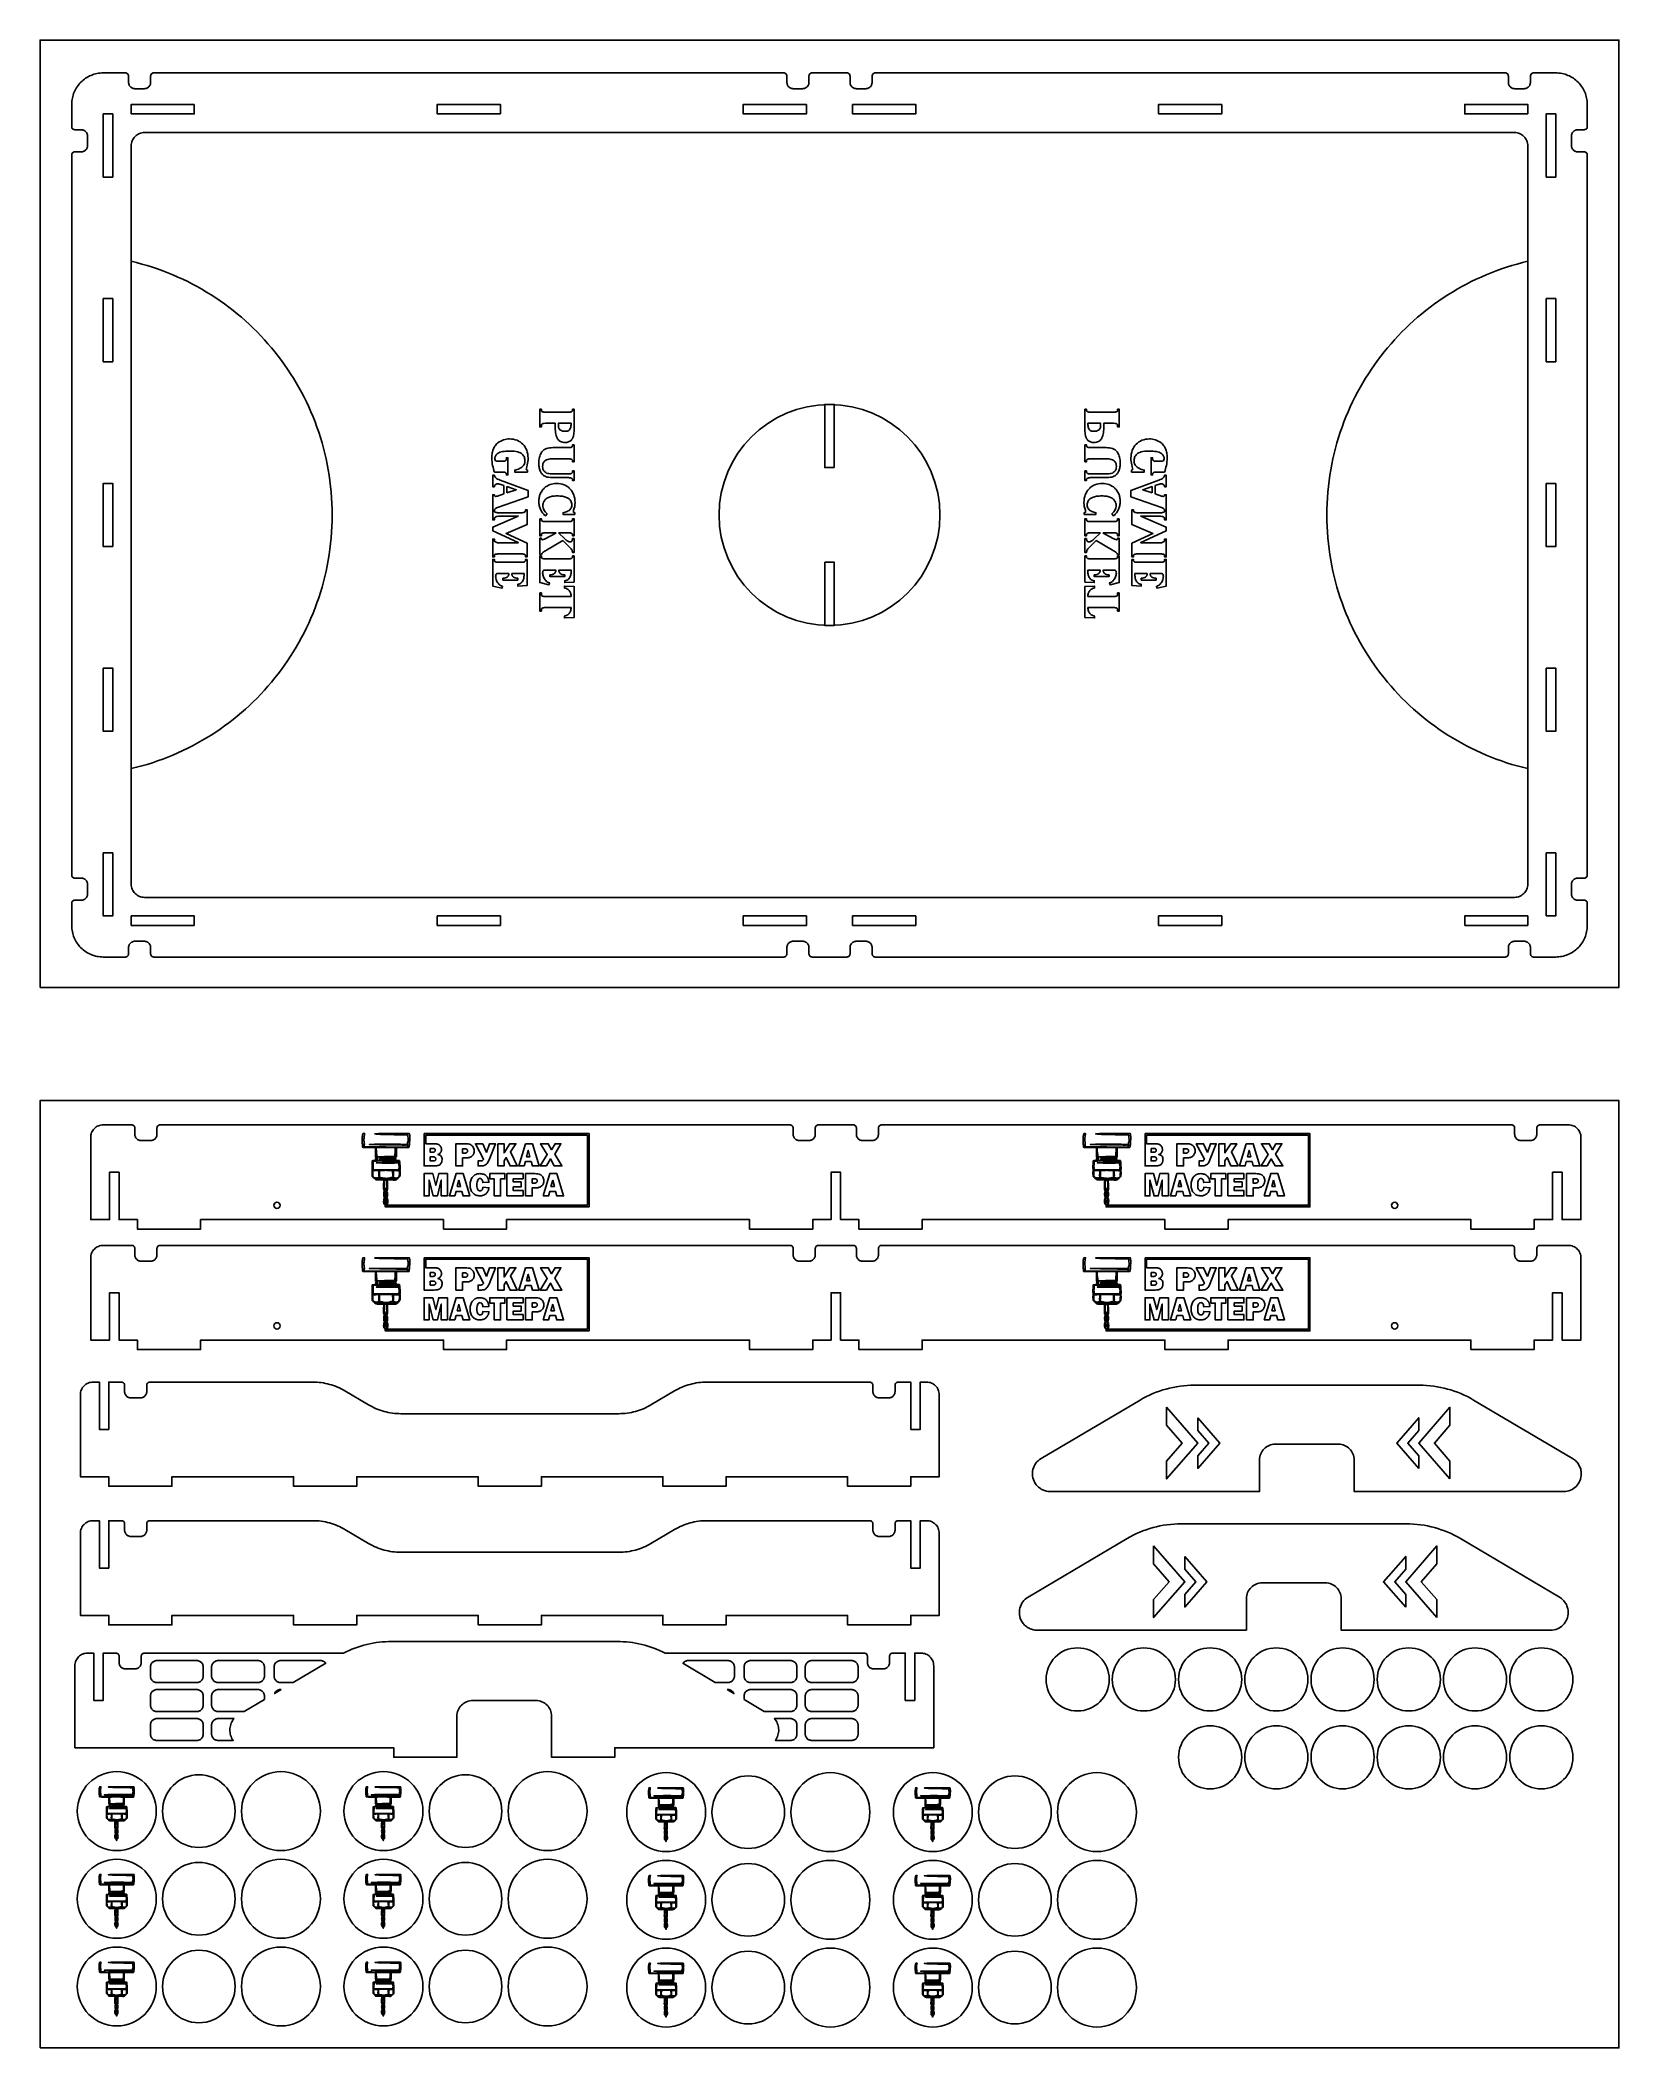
# Model space of a CAD drawing. Extents: x -250 to 250, y -318 to 318.
import ezdxf

# ---------------------------------------------------------------- set-up
doc = ezdxf.new("R2010")
doc.units = 0
doc.layers.get('0').update_dxf_attribs({"linetype": 'CONTINUOUS'})

msp = doc.modelspace()

# ---------------------------------------------------------------- linework, layer by layer
for points in [[(-250, 17.91), (-250, 317.91), (250, 317.91), (250, 17.91), (-250, 17.91)], [(-14.5, 307.54), (-214, 307.54), (-214.2, 307.52), (-214.39, 307.46), (-214.56, 307.37), (-214.71, 307.25), (-214.83, 307.1), (-214.92, 306.93), (-214.98, 306.74), (-215, 306.54), (-215, 304.54), (-215.01, 304.34), (-215.04, 304.14), (-215.09, 303.95), (-215.16, 303.76), (-215.24, 303.59), (-215.34, 303.43), (-215.46, 303.27), (-215.59, 303.13), (-215.73, 303), (-215.88, 302.88), (-216.05, 302.78), (-216.22, 302.7), (-216.41, 302.63), (-216.6, 302.58), (-216.8, 302.55), (-217, 302.54), (-220, 302.54), (-220.2, 302.55), (-220.4, 302.58), (-220.59, 302.63), (-220.78, 302.7), (-220.95, 302.78), (-221.12, 302.88), (-221.27, 303), (-221.41, 303.13), (-221.54, 303.27), (-221.66, 303.43), (-221.76, 303.59), (-221.84, 303.76), (-221.91, 303.95), (-221.96, 304.14), (-221.99, 304.34), (-222, 304.54), (-222, 306.54), (-222.02, 306.74), (-222.08, 306.93), (-222.17, 307.1), (-222.29, 307.25), (-222.44, 307.37), (-222.61, 307.46), (-222.8, 307.52), (-223, 307.54), (-230, 307.54), (-230.51, 307.53), (-231.02, 307.49), (-231.52, 307.43), (-232.02, 307.34), (-232.5, 307.23), (-232.97, 307.09), (-233.44, 306.94), (-233.89, 306.76), (-234.34, 306.56), (-234.77, 306.34), (-235.19, 306.1), (-235.59, 305.84), (-235.98, 305.56), (-236.36, 305.26), (-236.72, 304.95), (-237.07, 304.61), (-237.4, 304.27), (-237.72, 303.9), (-238.01, 303.53), (-238.29, 303.13), (-238.55, 302.73), (-238.79, 302.31), (-239.01, 301.88), (-239.21, 301.44), (-239.39, 300.98), (-239.55, 300.52), (-239.69, 300.04), (-239.8, 299.56), (-239.88, 299.07), (-239.95, 298.57), (-239.99, 298.06), (-240, 297.54), (-240, 290.54), (-239.98, 290.34), (-239.92, 290.15), (-239.83, 289.98), (-239.71, 289.84), (-239.56, 289.71), (-239.39, 289.62), (-239.2, 289.56), (-239, 289.54), (-237, 289.54), (-236.8, 289.53), (-236.6, 289.5), (-236.41, 289.45), (-236.22, 289.39), (-236.05, 289.3), (-235.88, 289.2), (-235.73, 289.09), (-235.59, 288.96), (-235.46, 288.82), (-235.34, 288.66), (-235.24, 288.5), (-235.16, 288.32), (-235.09, 288.14), (-235.04, 287.95), (-235.01, 287.75), (-235, 287.54), (-235, 284.54), (-235.01, 284.34), (-235.04, 284.14), (-235.09, 283.95), (-235.16, 283.76), (-235.24, 283.59), (-235.34, 283.43), (-235.46, 283.27), (-235.59, 283.13), (-235.73, 283), (-235.88, 282.88), (-236.05, 282.78), (-236.22, 282.7), (-236.41, 282.63), (-236.6, 282.58), (-236.8, 282.55), (-237, 282.54), (-239, 282.54), (-239.2, 282.52), (-239.39, 282.46), (-239.56, 282.37), (-239.71, 282.25), (-239.83, 282.1), (-239.92, 281.93), (-239.98, 281.74), (-240, 281.54), (-240, 53.54), (-239.98, 53.34), (-239.92, 53.15), (-239.83, 52.98), (-239.71, 52.84), (-239.56, 52.71), (-239.39, 52.62), (-239.2, 52.56), (-239, 52.54), (-237, 52.54), (-236.8, 52.53), (-236.6, 52.5), (-236.41, 52.45), (-236.22, 52.39), (-236.05, 52.3), (-235.88, 52.2), (-235.73, 52.09), (-235.59, 51.96), (-235.46, 51.82), (-235.34, 51.66), (-235.24, 51.5), (-235.16, 51.32), (-235.09, 51.14), (-235.04, 50.95), (-235.01, 50.75), (-235, 50.54), (-235, 47.54), (-235.01, 47.34), (-235.04, 47.14), (-235.09, 46.95), (-235.16, 46.76), (-235.24, 46.59), (-235.34, 46.43), (-235.46, 46.27), (-235.59, 46.13), (-235.73, 46), (-235.88, 45.88), (-236.05, 45.78), (-236.22, 45.7), (-236.41, 45.63), (-236.6, 45.58), (-236.8, 45.55), (-237, 45.54), (-239, 45.54), (-239.2, 45.52), (-239.39, 45.46), (-239.56, 45.37), (-239.71, 45.25), (-239.83, 45.1), (-239.92, 44.93), (-239.98, 44.74), (-240, 44.54), (-240, 37.54), (-239.99, 37.03), (-239.95, 36.52), (-239.88, 36.02), (-239.8, 35.53), (-239.69, 35.04), (-239.55, 34.57), (-239.39, 34.1), (-239.21, 33.65), (-239.01, 33.21), (-238.79, 32.78), (-238.55, 32.36), (-238.29, 31.95), (-238.01, 31.56), (-237.72, 31.18), (-237.4, 30.82), (-237.07, 30.47), (-236.72, 30.14), (-236.36, 29.83), (-235.98, 29.53), (-235.59, 29.25), (-235.19, 28.99), (-234.77, 28.75), (-234.34, 28.53), (-233.89, 28.33), (-233.44, 28.15), (-232.97, 27.99), (-232.5, 27.86), (-232.02, 27.75), (-231.52, 27.66), (-231.02, 27.59), (-230.51, 27.56), (-230, 27.54), (-223, 27.54), (-222.8, 27.56), (-222.61, 27.62), (-222.44, 27.71), (-222.29, 27.84), (-222.17, 27.98), (-222.08, 28.15), (-222.02, 28.34), (-222, 28.54), (-222, 30.54), (-221.99, 30.75), (-221.96, 30.95), (-221.91, 31.14), (-221.84, 31.32), (-221.76, 31.5), (-221.66, 31.66), (-221.54, 31.82), (-221.41, 31.96), (-221.27, 32.09), (-221.12, 32.2), (-220.95, 32.3), (-220.78, 32.39), (-220.59, 32.45), (-220.4, 32.5), (-220.2, 32.53), (-220, 32.54), (-217, 32.54), (-216.8, 32.53), (-216.6, 32.5), (-216.41, 32.45), (-216.22, 32.39), (-216.05, 32.3), (-215.88, 32.2), (-215.73, 32.09), (-215.59, 31.96), (-215.46, 31.82), (-215.34, 31.66), (-215.24, 31.5), (-215.16, 31.32), (-215.09, 31.14), (-215.04, 30.95), (-215.01, 30.75), (-215, 30.54), (-215, 28.54), (-214.98, 28.34), (-214.92, 28.15), (-214.83, 27.98), (-214.71, 27.84), (-214.56, 27.71), (-214.39, 27.62), (-214.2, 27.56), (-214, 27.54), (-14.5, 27.54), (-14.3, 27.56), (-14.11, 27.62), (-13.94, 27.71), (-13.79, 27.84), (-13.67, 27.98), (-13.58, 28.15), (-13.52, 28.34), (-13.5, 28.54), (-13.5, 30.54), (-13.49, 30.75), (-13.46, 30.95), (-13.41, 31.14), (-13.34, 31.32), (-13.26, 31.5), (-13.16, 31.66), (-13.04, 31.82), (-12.91, 31.96), (-12.77, 32.09), (-12.62, 32.2), (-12.45, 32.3), (-12.28, 32.39), (-12.09, 32.45), (-11.9, 32.5), (-11.7, 32.53), (-11.5, 32.54), (-8.5, 32.54), (-8.3, 32.53), (-8.1, 32.5), (-7.91, 32.45), (-7.72, 32.39), (-7.55, 32.3), (-7.38, 32.2), (-7.23, 32.09), (-7.09, 31.96), (-6.96, 31.82), (-6.84, 31.66), (-6.74, 31.5), (-6.66, 31.32), (-6.59, 31.14), (-6.54, 30.95), (-6.51, 30.75), (-6.5, 30.54), (-6.5, 28.54), (-6.48, 28.34), (-6.42, 28.15), (-6.33, 27.98), (-6.21, 27.84), (-6.06, 27.71), (-5.89, 27.62), (-5.7, 27.56), (-5.5, 27.54), (5.5, 27.54), (5.7, 27.56), (5.89, 27.62), (6.06, 27.71), (6.21, 27.84), (6.33, 27.98), (6.42, 28.15), (6.48, 28.34), (6.5, 28.54), (6.5, 30.54), (6.51, 30.75), (6.54, 30.95), (6.59, 31.14), (6.66, 31.32), (6.74, 31.5), (6.84, 31.66), (6.96, 31.82), (7.09, 31.96), (7.23, 32.09), (7.38, 32.2), (7.55, 32.3), (7.72, 32.39), (7.91, 32.45), (8.1, 32.5), (8.3, 32.53), (8.5, 32.54), (11.5, 32.54), (11.7, 32.53), (11.9, 32.5), (12.09, 32.45), (12.28, 32.39), (12.45, 32.3), (12.62, 32.2), (12.77, 32.09), (12.91, 31.96), (13.04, 31.82), (13.16, 31.66), (13.26, 31.5), (13.34, 31.32), (13.41, 31.14), (13.46, 30.95), (13.49, 30.75), (13.5, 30.54), (13.5, 28.54), (13.52, 28.34), (13.58, 28.15), (13.67, 27.98), (13.79, 27.84), (13.94, 27.71), (14.11, 27.62), (14.3, 27.56), (14.5, 27.54), (214, 27.54), (214.2, 27.56), (214.39, 27.62), (214.56, 27.71), (214.71, 27.84), (214.83, 27.98), (214.92, 28.15), (214.98, 28.34), (215, 28.54), (215, 30.54), (215.01, 30.75), (215.04, 30.95), (215.09, 31.14), (215.16, 31.32), (215.24, 31.5), (215.34, 31.66), (215.46, 31.82), (215.59, 31.96), (215.73, 32.09), (215.88, 32.2), (216.05, 32.3), (216.22, 32.39), (216.41, 32.45), (216.6, 32.5), (216.8, 32.53), (217, 32.54), (220, 32.54), (220.2, 32.53), (220.4, 32.5), (220.59, 32.45), (220.78, 32.39), (220.95, 32.3), (221.12, 32.2), (221.27, 32.09), (221.41, 31.96), (221.54, 31.82), (221.66, 31.66), (221.76, 31.5), (221.84, 31.32), (221.91, 31.14), (221.96, 30.95), (221.99, 30.75), (222, 30.54), (222, 28.54), (222.02, 28.34), (222.08, 28.15), (222.17, 27.98), (222.29, 27.84), (222.44, 27.71), (222.61, 27.62), (222.8, 27.56), (223, 27.54), (230, 27.54), (230.51, 27.56), (231.02, 27.59), (231.52, 27.66), (232.02, 27.75), (232.5, 27.86), (232.97, 27.99), (233.44, 28.15), (233.89, 28.33), (234.34, 28.53), (234.77, 28.75), (235.19, 28.99), (235.59, 29.25), (235.98, 29.53), (236.36, 29.83), (236.72, 30.14), (237.07, 30.47), (237.4, 30.82), (237.72, 31.18), (238.01, 31.56), (238.29, 31.95), (238.55, 32.36), (238.79, 32.78), (239.01, 33.21), (239.21, 33.65), (239.39, 34.1), (239.55, 34.57), (239.69, 35.04), (239.8, 35.53), (239.88, 36.02), (239.95, 36.52), (239.99, 37.03), (240, 37.54), (240, 44.54), (239.98, 44.74), (239.92, 44.93), (239.83, 45.1), (239.71, 45.25), (239.56, 45.37), (239.39, 45.46), (239.2, 45.52), (239, 45.54), (237, 45.54), (236.8, 45.55), (236.6, 45.58), (236.41, 45.63), (236.22, 45.7), (236.05, 45.78), (235.88, 45.88), (235.73, 46), (235.59, 46.13), (235.46, 46.27), (235.34, 46.43), (235.24, 46.59), (235.16, 46.76), (235.09, 46.95), (235.04, 47.14), (235.01, 47.34), (235, 47.54), (235, 50.54), (235.01, 50.75), (235.04, 50.95), (235.09, 51.14), (235.16, 51.32), (235.24, 51.5), (235.34, 51.66), (235.46, 51.82), (235.59, 51.96), (235.73, 52.09), (235.88, 52.2), (236.05, 52.3), (236.22, 52.39), (236.41, 52.45), (236.6, 52.5), (236.8, 52.53), (237, 52.54), (239, 52.54), (239.2, 52.56), (239.39, 52.62), (239.56, 52.71), (239.71, 52.84), (239.83, 52.98), (239.92, 53.15), (239.98, 53.34), (240, 53.54), (240, 281.54), (239.98, 281.74), (239.92, 281.93), (239.83, 282.1), (239.71, 282.25), (239.56, 282.37), (239.39, 282.46), (239.2, 282.52), (239, 282.54), (237, 282.54), (236.8, 282.55), (236.6, 282.58), (236.41, 282.63), (236.22, 282.7), (236.05, 282.78), (235.88, 282.88), (235.73, 283), (235.59, 283.13), (235.46, 283.27), (235.34, 283.43), (235.24, 283.59), (235.16, 283.76), (235.09, 283.95), (235.04, 284.14), (235.01, 284.34), (235, 284.54), (235, 287.54), (235.01, 287.75), (235.04, 287.95), (235.09, 288.14), (235.16, 288.32), (235.24, 288.5), (235.34, 288.66), (235.46, 288.82), (235.59, 288.96), (235.73, 289.09), (235.88, 289.2), (236.05, 289.3), (236.22, 289.39), (236.41, 289.45), (236.6, 289.5), (236.8, 289.53), (237, 289.54), (239, 289.54), (239.2, 289.56), (239.39, 289.62), (239.56, 289.71), (239.71, 289.84), (239.83, 289.98), (239.92, 290.15), (239.98, 290.34), (240, 290.54), (240, 297.54), (239.99, 298.06), (239.95, 298.57), (239.88, 299.07), (239.8, 299.56), (239.69, 300.04), (239.55, 300.52), (239.39, 300.98), (239.21, 301.44), (239.01, 301.88), (238.79, 302.31), (238.55, 302.73), (238.29, 303.13), (238.01, 303.53), (237.72, 303.9), (237.4, 304.27), (237.07, 304.61), (236.72, 304.95), (236.36, 305.26), (235.98, 305.56), (235.59, 305.84), (235.19, 306.1), (234.77, 306.34), (234.34, 306.56), (233.89, 306.76), (233.44, 306.94), (232.97, 307.09), (232.5, 307.23), (232.02, 307.34), (231.52, 307.43), (231.02, 307.49), (230.51, 307.53), (230, 307.54), (223, 307.54), (222.8, 307.52), (222.61, 307.46), (222.44, 307.37), (222.29, 307.25), (222.17, 307.1), (222.08, 306.93), (222.02, 306.74), (222, 306.54), (222, 304.54), (221.99, 304.34), (221.96, 304.14), (221.91, 303.95), (221.84, 303.76), (221.76, 303.59), (221.66, 303.43), (221.54, 303.27), (221.41, 303.13), (221.27, 303), (221.12, 302.88), (220.95, 302.78), (220.78, 302.7), (220.59, 302.63), (220.4, 302.58), (220.2, 302.55), (220, 302.54), (217, 302.54), (216.8, 302.55), (216.6, 302.58), (216.41, 302.63), (216.22, 302.7), (216.05, 302.78), (215.88, 302.88), (215.73, 303), (215.59, 303.13), (215.46, 303.27), (215.34, 303.43), (215.24, 303.59), (215.16, 303.76), (215.09, 303.95), (215.04, 304.14), (215.01, 304.34), (215, 304.54), (215, 306.54), (214.98, 306.74), (214.92, 306.93), (214.83, 307.1), (214.71, 307.25), (214.56, 307.37), (214.39, 307.46), (214.2, 307.52), (214, 307.54), (14.5, 307.54), (14.3, 307.52), (14.11, 307.46), (13.94, 307.37), (13.79, 307.25), (13.67, 307.1), (13.58, 306.93), (13.52, 306.74), (13.5, 306.54), (13.5, 304.54), (13.49, 304.34), (13.46, 304.14), (13.41, 303.95), (13.34, 303.76), (13.26, 303.59), (13.16, 303.43), (13.04, 303.27), (12.91, 303.13), (12.77, 303), (12.62, 302.88), (12.45, 302.78), (12.28, 302.7), (12.09, 302.63), (11.9, 302.58), (11.7, 302.55), (11.5, 302.54), (8.5, 302.54), (8.3, 302.55), (8.1, 302.58), (7.91, 302.63), (7.72, 302.7), (7.55, 302.78), (7.38, 302.88), (7.23, 303), (7.09, 303.13), (6.96, 303.27), (6.84, 303.43), (6.74, 303.59), (6.66, 303.76), (6.59, 303.95), (6.54, 304.14), (6.51, 304.34), (6.5, 304.54), (6.5, 306.54), (6.48, 306.74), (6.42, 306.93), (6.33, 307.1), (6.21, 307.25), (6.06, 307.37), (5.89, 307.46), (5.7, 307.52), (5.5, 307.54), (-5.5, 307.54), (-5.7, 307.52), (-5.89, 307.46), (-6.06, 307.37), (-6.21, 307.25), (-6.33, 307.1), (-6.42, 306.93), (-6.48, 306.74), (-6.5, 306.54), (-6.5, 304.54), (-6.51, 304.34), (-6.54, 304.14), (-6.59, 303.95), (-6.66, 303.76), (-6.74, 303.59), (-6.84, 303.43), (-6.96, 303.27), (-7.09, 303.13), (-7.23, 303), (-7.38, 302.88), (-7.55, 302.78), (-7.72, 302.7), (-7.91, 302.63), (-8.1, 302.58), (-8.3, 302.55), (-8.5, 302.54), (-11.5, 302.54), (-11.7, 302.55), (-11.9, 302.58), (-12.09, 302.63), (-12.28, 302.7), (-12.45, 302.78), (-12.62, 302.88), (-12.77, 303), (-12.91, 303.13), (-13.04, 303.27), (-13.16, 303.43), (-13.26, 303.59), (-13.34, 303.76), (-13.41, 303.95), (-13.46, 304.14), (-13.49, 304.34), (-13.5, 304.54), (-13.5, 306.54), (-13.52, 306.74), (-13.58, 306.93), (-13.67, 307.1), (-13.79, 307.25), (-13.94, 307.37), (-14.11, 307.46), (-14.3, 307.52), (-14.5, 307.54)], [(-227, 274.54), (-227, 294.54), (-230, 294.54), (-230, 274.54), (-227, 274.54)], [(-201.17, 297.54), (-221.17, 297.54), (-221.17, 294.54), (-201.17, 294.54), (-201.17, 297.54)], [(-104.25, 294.54), (-124.25, 294.54), (-124.25, 297.54), (-104.25, 297.54), (-104.25, 294.54)], [(-7.33, 297.54), (-27.33, 297.54), (-27.33, 294.54), (-7.33, 294.54), (-7.33, 297.54)], [(7.33, 297.54), (27.33, 297.54), (27.33, 294.54), (7.33, 294.54), (7.33, 297.54)], [(124.25, 297.54), (104.25, 297.54), (104.25, 294.54), (124.25, 294.54), (124.25, 297.54)], [(221.17, 294.54), (201.17, 294.54), (201.17, 297.54), (221.17, 297.54), (221.17, 294.54)], [(227, 294.54), (227, 274.54), (230, 274.54), (230, 294.54), (227, 294.54)], [(216.94, 46.43), (-216.94, 46.43), (-217.37, 46.45), (-217.79, 46.51), (-218.2, 46.62), (-218.58, 46.76), (-218.95, 46.94), (-219.3, 47.15), (-219.63, 47.4), (-219.93, 47.67), (-220.2, 47.97), (-220.45, 48.3), (-220.66, 48.65), (-220.84, 49.01), (-220.98, 49.4), (-221.09, 49.81), (-221.15, 50.23), (-221.17, 50.66), (-221.17, 284.43), (-221.15, 284.86), (-221.09, 285.28), (-220.98, 285.68), (-220.84, 286.07), (-220.66, 286.44), (-220.45, 286.79), (-220.2, 287.12), (-219.93, 287.42), (-219.63, 287.69), (-219.3, 287.94), (-218.95, 288.15), (-218.58, 288.33), (-218.2, 288.47), (-217.79, 288.57), (-217.37, 288.64), (-216.94, 288.66), (216.94, 288.66), (217.37, 288.64), (217.79, 288.57), (218.2, 288.47), (218.58, 288.33), (218.95, 288.15), (219.3, 287.94), (219.63, 287.69), (219.93, 287.42), (220.2, 287.12), (220.45, 286.79), (220.66, 286.44), (220.84, 286.07), (220.98, 285.68), (221.09, 285.28), (221.15, 284.86), (221.17, 284.43), (221.17, 50.66), (221.15, 50.23), (221.09, 49.81), (220.98, 49.4), (220.84, 49.01), (220.66, 48.65), (220.45, 48.3), (220.2, 47.97), (219.93, 47.67), (219.63, 47.4), (219.3, 47.15), (218.95, 46.94), (218.58, 46.76), (218.2, 46.62), (217.79, 46.51), (217.37, 46.45), (216.94, 46.43)], [(-227, 216.04), (-227, 236.04), (-230, 236.04), (-230, 216.04), (-227, 216.04)], [(227, 236.04), (227, 216.04), (230, 216.04), (230, 236.04), (227, 236.04)], [(-80.88, 201.03), (-80.88, 194.42), (-80.89, 193.96), (-80.93, 193.52), (-80.98, 193.08), (-81.05, 192.66), (-81.1, 192.45), (-81.17, 192.25), (-81.25, 192.05), (-81.34, 191.87), (-81.45, 191.68), (-81.58, 191.5), (-81.87, 191.16), (-82.05, 191.01), (-82.24, 190.87), (-82.45, 190.76), (-82.68, 190.67), (-82.93, 190.6), (-83.2, 190.54), (-83.49, 190.51), (-83.8, 190.5), (-84.18, 190.52), (-84.52, 190.58), (-84.85, 190.67), (-85.15, 190.8), (-85.43, 190.96), (-85.68, 191.17), (-85.91, 191.41), (-86.11, 191.68), (-86.29, 192), (-86.45, 192.35), (-86.58, 192.73), (-86.69, 193.16), (-86.77, 193.62), (-86.83, 194.12), (-86.87, 194.65), (-86.88, 195.22), (-86.87, 195.89), (-86.84, 196.57), (-89.92, 196.57), (-90.43, 196.55), (-90.64, 196.52), (-90.8, 196.48), (-90.94, 196.42), (-91.04, 196.36), (-91.13, 196.29), (-91.18, 196.22), (-91.24, 196.04), (-91.26, 195.83), (-91.26, 195.44), (-91.76, 195.44), (-91.76, 201.03), (-91.26, 201.03), (-91.26, 200.78), (-91.24, 200.6), (-91.18, 200.45), (-91.07, 200.33), (-90.92, 200.24), (-90.72, 200.18), (-90.49, 200.14), (-90.22, 200.12), (-89.91, 200.11), (-82.73, 200.11), (-82.42, 200.12), (-82.15, 200.14), (-81.92, 200.18), (-81.73, 200.24), (-81.58, 200.32), (-81.47, 200.44), (-81.4, 200.59), (-81.38, 200.77), (-81.38, 201.03), (-80.88, 201.03)], [(1.5, 182.54), (1.5, 202.54), (-1.5, 202.54), (-1.5, 182.54), (1.5, 182.54)], [(80.88, 201.03), (80.88, 194.42), (80.89, 193.96), (80.93, 193.52), (80.98, 193.08), (81.05, 192.66), (81.1, 192.45), (81.17, 192.25), (81.25, 192.05), (81.34, 191.87), (81.45, 191.68), (81.58, 191.5), (81.87, 191.16), (82.05, 191.01), (82.24, 190.87), (82.45, 190.76), (82.68, 190.67), (82.93, 190.6), (83.2, 190.54), (83.49, 190.51), (83.8, 190.5), (84.18, 190.52), (84.52, 190.58), (84.85, 190.67), (85.15, 190.8), (85.43, 190.96), (85.68, 191.17), (85.91, 191.41), (86.11, 191.68), (86.29, 192), (86.45, 192.35), (86.58, 192.73), (86.69, 193.16), (86.77, 193.62), (86.83, 194.12), (86.87, 194.65), (86.88, 195.22), (86.87, 195.89), (86.84, 196.57), (89.92, 196.57), (90.43, 196.55), (90.64, 196.52), (90.8, 196.48), (90.94, 196.42), (91.04, 196.36), (91.13, 196.29), (91.18, 196.22), (91.24, 196.04), (91.26, 195.83), (91.26, 195.44), (91.76, 195.44), (91.76, 201.03), (91.26, 201.03), (91.26, 200.78), (91.24, 200.6), (91.18, 200.45), (91.07, 200.33), (90.92, 200.24), (90.72, 200.18), (90.49, 200.14), (90.22, 200.12), (89.91, 200.11), (82.73, 200.11), (82.42, 200.12), (82.15, 200.14), (81.92, 200.18), (81.73, 200.24), (81.58, 200.32), (81.47, 200.44), (81.4, 200.59), (81.38, 200.77), (81.38, 201.03), (80.88, 201.03)], [(-95.67, 181.14), (-99.67, 181.14), (-99.67, 181.73), (-99.28, 181.82), (-98.9, 181.93), (-98.53, 182.08), (-98.16, 182.25), (-97.81, 182.45), (-97.49, 182.68), (-97.2, 182.94), (-96.94, 183.23), (-96.83, 183.38), (-96.73, 183.55), (-96.65, 183.71), (-96.58, 183.89), (-96.53, 184.06), (-96.49, 184.25), (-96.47, 184.44), (-96.46, 184.63), (-96.47, 184.94), (-96.5, 185.23), (-96.56, 185.52), (-96.64, 185.79), (-96.74, 186.05), (-96.89, 186.3), (-97.08, 186.54), (-97.31, 186.78), (-97.58, 187), (-97.91, 187.19), (-98.3, 187.36), (-98.74, 187.51), (-99.25, 187.63), (-99.82, 187.72), (-100.45, 187.77), (-101.15, 187.79), (-101.84, 187.78), (-102.46, 187.74), (-103.03, 187.69), (-103.54, 187.62), (-103.99, 187.52), (-104.38, 187.4), (-104.71, 187.26), (-104.99, 187.1), (-105.22, 186.93), (-105.41, 186.75), (-105.58, 186.56), (-105.72, 186.37), (-105.83, 186.17), (-105.9, 185.97), (-105.95, 185.77), (-105.96, 185.56), (-105.95, 185.27), (-105.91, 185.04), (-105.84, 184.86), (-105.74, 184.73), (-105.62, 184.64), (-105.48, 184.58), (-105.33, 184.54), (-105.16, 184.53), (-103.69, 184.53), (-103.25, 184.54), (-102.92, 184.57), (-102.79, 184.61), (-102.68, 184.65), (-102.58, 184.72), (-102.5, 184.8), (-102.43, 184.9), (-102.38, 185.03), (-102.35, 185.18), (-102.34, 185.35), (-102.34, 185.66), (-101.84, 185.66), (-101.84, 180.22), (-102.34, 180.22), (-102.34, 180.32), (-102.35, 180.5), (-102.38, 180.65), (-102.43, 180.77), (-102.5, 180.88), (-102.58, 180.96), (-102.68, 181.02), (-102.79, 181.07), (-102.92, 181.1), (-103.25, 181.13), (-103.69, 181.14), (-106.08, 181.14), (-106.26, 181.63), (-106.43, 182.13), (-106.57, 182.65), (-106.7, 183.19), (-106.81, 183.75), (-106.88, 184.35), (-106.93, 184.99), (-106.95, 185.66), (-106.94, 186.08), (-106.91, 186.48), (-106.87, 186.86), (-106.81, 187.23), (-106.73, 187.58), (-106.64, 187.91), (-106.53, 188.23), (-106.41, 188.53), (-106.27, 188.82), (-106.12, 189.09), (-105.96, 189.35), (-105.79, 189.59), (-105.61, 189.81), (-105.42, 190.02), (-105.22, 190.21), (-105.01, 190.39), (-104.58, 190.7), (-104.13, 190.96), (-103.67, 191.17), (-103.2, 191.34), (-102.72, 191.46), (-102.25, 191.55), (-101.79, 191.6), (-101.33, 191.61), (-100.7, 191.59), (-100.1, 191.51), (-99.52, 191.37), (-98.97, 191.18), (-98.45, 190.94), (-97.97, 190.65), (-97.52, 190.32), (-97.11, 189.94), (-96.74, 189.51), (-96.41, 189.05), (-96.14, 188.55), (-95.9, 188.01), (-95.72, 187.44), (-95.59, 186.84), (-95.51, 186.22), (-95.48, 185.57), (-95.49, 185.05), (-95.54, 184.52), (-95.61, 183.99), (-95.71, 183.45), (-95.89, 182.76), (-95.99, 182.38), (-96.02, 182.13), (-96, 181.95), (-95.97, 181.89), (-95.93, 181.83), (-95.88, 181.79), (-95.82, 181.76), (-95.67, 181.73), (-95.67, 181.14)], [(-81.86, 196.57), (-85.85, 196.57), (-85.88, 196.36), (-85.88, 196.06), (-85.87, 195.76), (-85.84, 195.49), (-85.79, 195.24), (-85.72, 195.02), (-85.62, 194.83), (-85.5, 194.67), (-85.37, 194.53), (-85.21, 194.42), (-84.87, 194.25), (-84.52, 194.13), (-84.16, 194.06), (-83.8, 194.04), (-83.5, 194.05), (-83.23, 194.08), (-82.99, 194.13), (-82.78, 194.2), (-82.6, 194.29), (-82.44, 194.4), (-82.31, 194.53), (-82.21, 194.69), (-82.06, 195.02), (-81.95, 195.37), (-81.89, 195.73), (-81.86, 196.11), (-81.86, 196.57)], [(81.86, 196.57), (85.85, 196.57), (85.88, 196.36), (85.88, 196.06), (85.87, 195.76), (85.84, 195.49), (85.79, 195.24), (85.72, 195.02), (85.62, 194.83), (85.5, 194.67), (85.37, 194.53), (85.21, 194.42), (84.87, 194.25), (84.52, 194.13), (84.16, 194.06), (83.8, 194.04), (83.5, 194.05), (83.23, 194.08), (82.99, 194.13), (82.78, 194.2), (82.6, 194.29), (82.44, 194.4), (82.31, 194.53), (82.21, 194.69), (82.06, 195.02), (81.95, 195.37), (81.89, 195.73), (81.86, 196.11), (81.86, 196.57)], [(95.67, 181.14), (99.67, 181.14), (99.67, 181.73), (99.28, 181.82), (98.9, 181.93), (98.53, 182.08), (98.16, 182.25), (97.81, 182.45), (97.49, 182.68), (97.2, 182.94), (96.94, 183.23), (96.83, 183.38), (96.73, 183.55), (96.65, 183.71), (96.58, 183.89), (96.53, 184.06), (96.49, 184.25), (96.47, 184.44), (96.46, 184.63), (96.47, 184.94), (96.5, 185.23), (96.56, 185.52), (96.64, 185.79), (96.74, 186.05), (96.89, 186.3), (97.08, 186.54), (97.31, 186.78), (97.58, 187), (97.91, 187.19), (98.3, 187.36), (98.74, 187.51), (99.25, 187.63), (99.82, 187.72), (100.45, 187.77), (101.15, 187.79), (101.84, 187.78), (102.46, 187.74), (103.03, 187.69), (103.54, 187.62), (103.99, 187.52), (104.38, 187.4), (104.71, 187.26), (104.99, 187.1), (105.22, 186.93), (105.41, 186.75), (105.58, 186.56), (105.72, 186.37), (105.83, 186.17), (105.9, 185.97), (105.95, 185.77), (105.96, 185.56), (105.95, 185.27), (105.91, 185.04), (105.84, 184.86), (105.74, 184.73), (105.62, 184.64), (105.48, 184.58), (105.33, 184.54), (105.16, 184.53), (103.69, 184.53), (103.25, 184.54), (102.92, 184.57), (102.79, 184.61), (102.68, 184.65), (102.58, 184.72), (102.5, 184.8), (102.43, 184.9), (102.38, 185.03), (102.35, 185.18), (102.34, 185.35), (102.34, 185.66), (101.84, 185.66), (101.84, 180.22), (102.34, 180.22), (102.34, 180.32), (102.35, 180.5), (102.38, 180.65), (102.43, 180.77), (102.5, 180.88), (102.58, 180.96), (102.68, 181.02), (102.79, 181.07), (102.92, 181.1), (103.25, 181.13), (103.69, 181.14), (106.08, 181.14), (106.26, 181.63), (106.43, 182.13), (106.57, 182.65), (106.7, 183.19), (106.81, 183.75), (106.88, 184.35), (106.93, 184.99), (106.95, 185.66), (106.94, 186.08), (106.91, 186.48), (106.87, 186.86), (106.81, 187.23), (106.73, 187.58), (106.64, 187.91), (106.53, 188.23), (106.41, 188.53), (106.27, 188.82), (106.12, 189.09), (105.96, 189.35), (105.79, 189.59), (105.61, 189.81), (105.42, 190.02), (105.22, 190.21), (105.01, 190.39), (104.58, 190.7), (104.13, 190.96), (103.67, 191.17), (103.2, 191.34), (102.72, 191.46), (102.25, 191.55), (101.79, 191.6), (101.33, 191.61), (100.7, 191.59), (100.1, 191.51), (99.52, 191.37), (98.97, 191.18), (98.45, 190.94), (97.97, 190.65), (97.52, 190.32), (97.11, 189.94), (96.74, 189.51), (96.41, 189.05), (96.14, 188.55), (95.9, 188.01), (95.72, 187.44), (95.59, 186.84), (95.51, 186.22), (95.48, 185.57), (95.49, 185.05), (95.54, 184.52), (95.61, 183.99), (95.71, 183.45), (95.89, 182.76), (95.99, 182.38), (96.02, 182.13), (96, 181.95), (95.97, 181.89), (95.93, 181.83), (95.88, 181.79), (95.82, 181.76), (95.67, 181.73), (95.67, 181.14)], [(-80.88, 189.78), (-80.88, 184.4), (-81.38, 184.4), (-81.38, 184.68), (-81.4, 184.87), (-81.47, 185.02), (-81.58, 185.14), (-81.73, 185.21), (-81.93, 185.26), (-82.16, 185.3), (-82.43, 185.32), (-82.73, 185.33), (-87.66, 185.33), (-88.09, 185.32), (-88.5, 185.28), (-88.88, 185.22), (-89.25, 185.14), (-89.58, 185.03), (-89.88, 184.87), (-90.16, 184.67), (-90.4, 184.43), (-90.51, 184.29), (-90.6, 184.14), (-90.68, 183.97), (-90.74, 183.79), (-90.79, 183.59), (-90.82, 183.38), (-90.85, 182.92), (-90.82, 182.46), (-90.79, 182.25), (-90.74, 182.06), (-90.68, 181.88), (-90.6, 181.71), (-90.51, 181.56), (-90.4, 181.41), (-90.16, 181.17), (-89.88, 180.97), (-89.58, 180.81), (-89.25, 180.7), (-88.88, 180.62), (-88.5, 180.56), (-88.09, 180.53), (-87.66, 180.52), (-83.14, 180.52), (-82.59, 180.53), (-82.17, 180.56), (-82.01, 180.59), (-81.86, 180.64), (-81.72, 180.71), (-81.6, 180.79), (-81.51, 180.9), (-81.44, 181.03), (-81.4, 181.19), (-81.38, 181.38), (-81.38, 181.48), (-80.88, 181.48), (-80.88, 178.45), (-81.38, 178.45), (-81.38, 178.55), (-81.41, 178.8), (-81.44, 178.9), (-81.49, 178.99), (-81.54, 179.07), (-81.62, 179.14), (-81.7, 179.19), (-81.8, 179.23), (-82.04, 179.3), (-82.34, 179.34), (-82.71, 179.37), (-83.14, 179.37), (-87.66, 179.37), (-88.37, 179.4), (-89.05, 179.47), (-89.38, 179.54), (-89.72, 179.65), (-90.06, 179.79), (-90.41, 179.98), (-90.58, 180.09), (-90.74, 180.22), (-90.9, 180.36), (-91.05, 180.52), (-91.19, 180.7), (-91.33, 180.89), (-91.58, 181.32), (-91.69, 181.57), (-91.79, 181.83), (-91.87, 182.11), (-91.94, 182.42), (-91.99, 182.74), (-92.03, 183.08), (-92.05, 183.44), (-92.06, 183.82), (-92.04, 184.37), (-92.01, 184.89), (-91.95, 185.36), (-91.87, 185.81), (-91.76, 186.21), (-91.63, 186.58), (-91.47, 186.92), (-91.3, 187.21), (-91.1, 187.48), (-90.91, 187.72), (-90.7, 187.93), (-90.5, 188.12), (-90.28, 188.28), (-90.07, 188.41), (-89.84, 188.52), (-89.62, 188.6), (-89.15, 188.71), (-88.67, 188.79), (-88.17, 188.84), (-87.66, 188.86), (-82.73, 188.86), (-82.42, 188.87), (-82.15, 188.89), (-81.92, 188.92), (-81.73, 188.97), (-81.58, 189.05), (-81.47, 189.17), (-81.4, 189.32), (-81.38, 189.52), (-81.38, 189.78), (-80.88, 189.78)], [(80.88, 189.78), (80.88, 184.4), (81.38, 184.4), (81.38, 184.68), (81.4, 184.87), (81.47, 185.02), (81.58, 185.14), (81.73, 185.21), (81.93, 185.26), (82.16, 185.3), (82.43, 185.32), (82.73, 185.33), (87.66, 185.33), (88.09, 185.32), (88.5, 185.28), (88.88, 185.22), (89.25, 185.14), (89.58, 185.03), (89.88, 184.87), (90.16, 184.67), (90.4, 184.43), (90.51, 184.29), (90.6, 184.14), (90.68, 183.97), (90.74, 183.79), (90.79, 183.59), (90.82, 183.38), (90.85, 182.92), (90.82, 182.46), (90.79, 182.25), (90.74, 182.06), (90.68, 181.88), (90.6, 181.71), (90.51, 181.56), (90.4, 181.41), (90.16, 181.17), (89.88, 180.97), (89.58, 180.81), (89.25, 180.7), (88.88, 180.62), (88.5, 180.56), (88.09, 180.53), (87.66, 180.52), (83.14, 180.52), (82.59, 180.53), (82.17, 180.56), (82.01, 180.59), (81.86, 180.64), (81.72, 180.71), (81.6, 180.79), (81.51, 180.9), (81.44, 181.03), (81.4, 181.19), (81.38, 181.38), (81.38, 181.48), (80.88, 181.48), (80.88, 178.45), (81.38, 178.45), (81.38, 178.55), (81.41, 178.8), (81.44, 178.9), (81.49, 178.99), (81.54, 179.07), (81.62, 179.14), (81.7, 179.19), (81.8, 179.23), (82.04, 179.3), (82.34, 179.34), (82.71, 179.37), (83.14, 179.37), (87.66, 179.37), (88.37, 179.4), (89.05, 179.47), (89.38, 179.54), (89.72, 179.65), (90.06, 179.79), (90.41, 179.98), (90.58, 180.09), (90.74, 180.22), (90.9, 180.36), (91.05, 180.52), (91.19, 180.7), (91.33, 180.89), (91.58, 181.32), (91.69, 181.57), (91.79, 181.83), (91.87, 182.11), (91.94, 182.42), (91.99, 182.74), (92.03, 183.08), (92.05, 183.44), (92.06, 183.82), (92.04, 184.37), (92.01, 184.89), (91.95, 185.36), (91.87, 185.81), (91.76, 186.21), (91.63, 186.58), (91.47, 186.92), (91.3, 187.21), (91.1, 187.48), (90.91, 187.72), (90.7, 187.93), (90.5, 188.12), (90.28, 188.28), (90.07, 188.41), (89.84, 188.52), (89.62, 188.6), (89.15, 188.71), (88.67, 188.79), (88.17, 188.84), (87.66, 188.86), (82.73, 188.86), (82.42, 188.87), (82.15, 188.89), (81.92, 188.92), (81.73, 188.97), (81.58, 189.05), (81.47, 189.17), (81.4, 189.32), (81.38, 189.52), (81.38, 189.78), (80.88, 189.78)], [(-227, 157.54), (-227, 177.54), (-230, 177.54), (-230, 157.54), (-227, 157.54)], [(-102.19, 174.52), (-99.19, 175.52), (-102.19, 176.53), (-102.19, 174.52)], [(-80.68, 167.69), (-84.38, 167.69), (-84.38, 168.25), (-84.05, 168.31), (-83.73, 168.39), (-83.41, 168.5), (-83.09, 168.64), (-82.78, 168.8), (-82.5, 168.99), (-82.25, 169.2), (-82.02, 169.45), (-81.83, 169.72), (-81.7, 170.02), (-81.62, 170.33), (-81.59, 170.68), (-81.61, 171.02), (-81.67, 171.36), (-81.78, 171.68), (-81.93, 172.01), (-82.03, 172.16), (-82.15, 172.31), (-82.29, 172.46), (-82.45, 172.6), (-82.64, 172.73), (-82.84, 172.86), (-83.32, 173.11), (-83.59, 173.21), (-83.9, 173.31), (-84.22, 173.39), (-84.58, 173.45), (-84.96, 173.5), (-85.37, 173.54), (-85.8, 173.56), (-86.27, 173.57), (-86.69, 173.56), (-87.1, 173.54), (-87.48, 173.5), (-87.83, 173.44), (-88.17, 173.38), (-88.48, 173.29), (-88.77, 173.19), (-89.03, 173.08), (-89.27, 172.95), (-89.49, 172.82), (-89.7, 172.68), (-89.88, 172.54), (-90.04, 172.39), (-90.18, 172.23), (-90.31, 172.06), (-90.41, 171.89), (-90.57, 171.55), (-90.69, 171.2), (-90.76, 170.85), (-90.78, 170.5), (-90.76, 170.18), (-90.7, 169.85), (-90.6, 169.52), (-90.45, 169.19), (-90.27, 168.86), (-90.04, 168.53), (-89.77, 168.19), (-89.46, 167.85), (-90, 167.26), (-90.25, 167.5), (-90.48, 167.74), (-90.7, 167.99), (-90.9, 168.25), (-91.08, 168.51), (-91.25, 168.77), (-91.41, 169.05), (-91.54, 169.33), (-91.66, 169.61), (-91.77, 169.9), (-91.85, 170.2), (-91.93, 170.5), (-91.98, 170.81), (-92.02, 171.12), (-92.05, 171.44), (-92.06, 171.77), (-92.03, 172.44), (-91.99, 172.76), (-91.94, 173.07), (-91.88, 173.37), (-91.8, 173.67), (-91.7, 173.95), (-91.59, 174.23), (-91.34, 174.75), (-91.05, 175.23), (-90.88, 175.45), (-90.71, 175.66), (-90.52, 175.86), (-90.33, 176.05), (-89.91, 176.4), (-89.47, 176.7), (-89.01, 176.95), (-88.52, 177.16), (-88.01, 177.32), (-87.5, 177.43), (-86.97, 177.5), (-86.44, 177.53), (-85.81, 177.5), (-85.2, 177.42), (-84.62, 177.28), (-84.06, 177.09), (-83.54, 176.85), (-83.06, 176.56), (-82.83, 176.4), (-82.61, 176.23), (-82.4, 176.04), (-82.2, 175.85), (-81.84, 175.42), (-81.51, 174.96), (-81.24, 174.46), (-81.01, 173.92), (-80.82, 173.35), (-80.69, 172.75), (-80.62, 172.13), (-80.59, 171.47), (-80.62, 170.79), (-80.65, 170.5), (-80.7, 170.25), (-80.84, 169.71), (-81.05, 169.05), (-81.11, 168.82), (-81.13, 168.66), (-81.13, 168.55), (-81.11, 168.47), (-81.07, 168.41), (-81.03, 168.36), (-80.89, 168.3), (-80.68, 168.26), (-80.68, 167.69)], [(80.68, 167.69), (84.38, 167.69), (84.38, 168.25), (84.05, 168.31), (83.73, 168.39), (83.41, 168.5), (83.09, 168.64), (82.78, 168.8), (82.5, 168.99), (82.25, 169.2), (82.02, 169.45), (81.83, 169.72), (81.7, 170.02), (81.62, 170.33), (81.59, 170.68), (81.61, 171.02), (81.67, 171.36), (81.78, 171.68), (81.93, 172.01), (82.03, 172.16), (82.15, 172.31), (82.29, 172.46), (82.45, 172.6), (82.64, 172.73), (82.84, 172.86), (83.32, 173.11), (83.59, 173.21), (83.9, 173.31), (84.22, 173.39), (84.58, 173.45), (84.96, 173.5), (85.37, 173.54), (85.8, 173.56), (86.27, 173.57), (86.69, 173.56), (87.1, 173.54), (87.48, 173.5), (87.83, 173.44), (88.17, 173.38), (88.48, 173.29), (88.77, 173.19), (89.03, 173.08), (89.27, 172.95), (89.49, 172.82), (89.7, 172.68), (89.88, 172.54), (90.04, 172.39), (90.18, 172.23), (90.31, 172.06), (90.41, 171.89), (90.57, 171.55), (90.69, 171.2), (90.76, 170.85), (90.78, 170.5), (90.76, 170.18), (90.7, 169.85), (90.6, 169.52), (90.45, 169.19), (90.27, 168.86), (90.04, 168.53), (89.77, 168.19), (89.46, 167.85), (90, 167.26), (90.25, 167.5), (90.48, 167.74), (90.7, 167.99), (90.9, 168.25), (91.08, 168.51), (91.25, 168.77), (91.41, 169.05), (91.54, 169.33), (91.66, 169.61), (91.77, 169.9), (91.85, 170.2), (91.93, 170.5), (91.98, 170.81), (92.02, 171.12), (92.05, 171.44), (92.06, 171.77), (92.03, 172.44), (91.99, 172.76), (91.94, 173.07), (91.88, 173.37), (91.8, 173.67), (91.7, 173.95), (91.59, 174.23), (91.34, 174.75), (91.05, 175.23), (90.88, 175.45), (90.71, 175.66), (90.52, 175.86), (90.33, 176.05), (89.91, 176.4), (89.47, 176.7), (89.01, 176.95), (88.52, 177.16), (88.01, 177.32), (87.5, 177.43), (86.97, 177.5), (86.44, 177.53), (85.81, 177.5), (85.2, 177.42), (84.62, 177.28), (84.06, 177.09), (83.54, 176.85), (83.06, 176.56), (82.83, 176.4), (82.61, 176.23), (82.4, 176.04), (82.2, 175.85), (81.84, 175.42), (81.51, 174.96), (81.24, 174.46), (81.01, 173.92), (80.82, 173.35), (80.69, 172.75), (80.62, 172.13), (80.59, 171.47), (80.62, 170.79), (80.65, 170.5), (80.7, 170.25), (80.84, 169.71), (81.05, 169.05), (81.11, 168.82), (81.13, 168.66), (81.13, 168.55), (81.11, 168.47), (81.07, 168.41), (81.03, 168.36), (80.89, 168.3), (80.68, 168.26), (80.68, 167.69)], [(102.19, 174.52), (99.19, 175.52), (102.19, 176.53), (102.19, 174.52)], [(230, 177.54), (230, 157.54), (227, 157.54), (227, 177.54), (230, 177.54)], [(-91.76, 166.34), (-91.26, 166.34), (-91.26, 166.1), (-91.24, 165.92), (-91.18, 165.77), (-91.08, 165.65), (-90.94, 165.57), (-90.76, 165.5), (-90.52, 165.45), (-90.24, 165.43), (-89.91, 165.42), (-82.73, 165.42), (-82.38, 165.43), (-82.08, 165.46), (-81.85, 165.51), (-81.67, 165.58), (-81.55, 165.68), (-81.45, 165.8), (-81.4, 165.95), (-81.38, 166.12), (-81.38, 166.34), (-80.88, 166.34), (-80.88, 160.96), (-81.38, 160.96), (-81.38, 161.21), (-81.4, 161.39), (-81.47, 161.54), (-81.58, 161.66), (-81.73, 161.75), (-81.92, 161.81), (-82.15, 161.85), (-82.42, 161.87), (-82.73, 161.88), (-85.69, 161.88), (-85.69, 161.78), (-83.96, 160.12), (-83.37, 159.6), (-83.12, 159.4), (-82.9, 159.26), (-82.7, 159.15), (-82.51, 159.07), (-82.33, 159.02), (-82.16, 159.01), (-81.99, 159.03), (-81.84, 159.07), (-81.71, 159.15), (-81.61, 159.27), (-81.52, 159.41), (-81.45, 159.59), (-81.41, 159.8), (-81.38, 160.04), (-80.88, 160.04), (-80.88, 155.64), (-81.38, 155.64), (-81.4, 155.86), (-81.45, 156.08), (-81.54, 156.31), (-81.65, 156.54), (-81.82, 156.79), (-82.04, 157.06), (-82.32, 157.37), (-82.66, 157.7), (-84.46, 159.44), (-89.64, 156.41), (-89.98, 156.22), (-90.24, 156.07), (-90.48, 155.9), (-90.71, 155.73), (-90.92, 155.53), (-91.1, 155.31), (-91.26, 155.06), (-91.76, 155.06), (-91.76, 160.17), (-91.26, 160.17), (-91.26, 160.02), (-91.24, 159.88), (-91.21, 159.82), (-91.17, 159.78), (-91.05, 159.72), (-90.88, 159.7), (-90.79, 159.71), (-90.66, 159.74), (-90.31, 159.89), (-86.68, 161.78), (-86.68, 161.88), (-89.91, 161.88), (-90.24, 161.87), (-90.52, 161.85), (-90.76, 161.8), (-90.94, 161.73), (-91.08, 161.64), (-91.18, 161.52), (-91.24, 161.37), (-91.26, 161.19), (-91.26, 160.96), (-91.76, 160.96), (-91.76, 166.34)], [(91.76, 166.34), (91.26, 166.34), (91.26, 166.1), (91.24, 165.92), (91.18, 165.77), (91.08, 165.65), (90.94, 165.57), (90.76, 165.5), (90.52, 165.45), (90.24, 165.43), (89.91, 165.42), (82.73, 165.42), (82.38, 165.43), (82.08, 165.46), (81.85, 165.51), (81.67, 165.58), (81.55, 165.68), (81.45, 165.8), (81.4, 165.95), (81.38, 166.12), (81.38, 166.34), (80.88, 166.34), (80.88, 160.96), (81.38, 160.96), (81.38, 161.21), (81.4, 161.39), (81.47, 161.54), (81.58, 161.66), (81.73, 161.75), (81.92, 161.81), (82.15, 161.85), (82.42, 161.87), (82.73, 161.88), (85.69, 161.88), (85.69, 161.78), (83.96, 160.12), (83.37, 159.6), (83.12, 159.4), (82.9, 159.26), (82.7, 159.15), (82.51, 159.07), (82.33, 159.02), (82.16, 159.01), (81.99, 159.03), (81.84, 159.07), (81.71, 159.15), (81.61, 159.27), (81.52, 159.41), (81.45, 159.59), (81.41, 159.8), (81.38, 160.04), (80.88, 160.04), (80.88, 155.64), (81.38, 155.64), (81.4, 155.86), (81.45, 156.08), (81.54, 156.31), (81.65, 156.54), (81.82, 156.79), (82.04, 157.06), (82.32, 157.37), (82.66, 157.7), (84.46, 159.44), (89.64, 156.41), (89.98, 156.22), (90.24, 156.07), (90.48, 155.9), (90.71, 155.73), (90.92, 155.53), (91.1, 155.31), (91.26, 155.06), (91.76, 155.06), (91.76, 160.17), (91.26, 160.17), (91.26, 160.02), (91.24, 159.88), (91.21, 159.82), (91.17, 159.78), (91.05, 159.72), (90.88, 159.7), (90.79, 159.71), (90.66, 159.74), (90.31, 159.89), (86.68, 161.78), (86.68, 161.88), (89.91, 161.88), (90.24, 161.87), (90.52, 161.85), (90.76, 161.8), (90.94, 161.73), (91.08, 161.64), (91.18, 161.52), (91.24, 161.37), (91.26, 161.19), (91.26, 160.96), (91.76, 160.96), (91.76, 166.34)], [(-95.77, 153.46), (-95.77, 145.19), (-98.73, 145.04), (-98.73, 145.58), (-98.36, 145.66), (-98.04, 145.78), (-97.75, 145.95), (-97.63, 146.05), (-97.51, 146.16), (-97.31, 146.39), (-97.14, 146.64), (-97.01, 146.91), (-96.91, 147.19), (-96.84, 147.47), (-96.79, 147.75), (-96.76, 148.03), (-96.75, 148.3), (-96.75, 149), (-100.59, 149), (-100.59, 148.81), (-100.57, 148.63), (-100.53, 148.46), (-100.48, 148.31), (-100.41, 148.17), (-100.33, 148.05), (-100.24, 147.95), (-100.13, 147.86), (-99.87, 147.71), (-99.55, 147.6), (-99.18, 147.52), (-98.75, 147.48), (-98.75, 146.9), (-103.42, 146.9), (-103.42, 147.48), (-103, 147.52), (-102.63, 147.6), (-102.32, 147.71), (-102.05, 147.86), (-101.94, 147.96), (-101.84, 148.06), (-101.76, 148.18), (-101.69, 148.32), (-101.64, 148.47), (-101.61, 148.63), (-101.58, 148.81), (-101.58, 149), (-104.73, 149), (-105.02, 148.99), (-105.25, 148.95), (-105.43, 148.88), (-105.55, 148.79), (-105.64, 148.67), (-105.7, 148.53), (-105.73, 148.36), (-105.74, 148.16), (-105.73, 147.82), (-105.68, 147.48), (-105.6, 147.14), (-105.49, 146.81), (-105.34, 146.49), (-105.17, 146.19), (-104.97, 145.91), (-104.73, 145.65), (-104.47, 145.42), (-104.19, 145.22), (-103.88, 145.06), (-103.54, 144.92), (-103.75, 144.34), (-106.65, 145.04), (-106.65, 153.46), (-106.15, 153.46), (-106.15, 153.17), (-106.13, 153.02), (-106.07, 152.89), (-105.96, 152.78), (-105.82, 152.69), (-105.63, 152.62), (-105.39, 152.57), (-105.12, 152.55), (-104.8, 152.54), (-97.62, 152.54), (-97.3, 152.55), (-97.03, 152.57), (-96.8, 152.62), (-96.61, 152.69), (-96.46, 152.78), (-96.35, 152.89), (-96.29, 153.02), (-96.27, 153.17), (-96.27, 153.46), (-95.77, 153.46)], [(-80.88, 154.55), (-80.88, 146.28), (-83.84, 146.14), (-83.84, 146.68), (-83.47, 146.76), (-83.15, 146.88), (-82.86, 147.04), (-82.74, 147.14), (-82.62, 147.25), (-82.42, 147.49), (-82.25, 147.74), (-82.12, 148), (-82.02, 148.28), (-81.95, 148.56), (-81.9, 148.84), (-81.87, 149.12), (-81.86, 149.39), (-81.86, 150.1), (-85.71, 150.1), (-85.7, 149.9), (-85.68, 149.72), (-85.64, 149.55), (-85.59, 149.4), (-85.52, 149.27), (-85.44, 149.15), (-85.35, 149.04), (-85.24, 148.95), (-84.98, 148.8), (-84.66, 148.69), (-84.29, 148.61), (-83.86, 148.57), (-83.86, 148), (-88.53, 148), (-88.53, 148.57), (-88.11, 148.61), (-87.74, 148.69), (-87.43, 148.81), (-87.16, 148.96), (-87.05, 149.05), (-86.95, 149.16), (-86.87, 149.28), (-86.81, 149.41), (-86.75, 149.56), (-86.72, 149.73), (-86.69, 149.9), (-86.69, 150.1), (-89.84, 150.1), (-90.13, 150.08), (-90.36, 150.04), (-90.54, 149.98), (-90.66, 149.88), (-90.75, 149.77), (-90.81, 149.62), (-90.84, 149.45), (-90.85, 149.26), (-90.84, 148.91), (-90.79, 148.57), (-90.71, 148.24), (-90.6, 147.9), (-90.45, 147.59), (-90.28, 147.29), (-90.08, 147.01), (-89.84, 146.75), (-89.58, 146.51), (-89.3, 146.31), (-88.99, 146.15), (-88.65, 146.02), (-88.86, 145.43), (-91.76, 146.14), (-91.76, 154.55), (-91.26, 154.55), (-91.26, 154.26), (-91.24, 154.11), (-91.18, 153.98), (-91.07, 153.87), (-90.93, 153.79), (-90.74, 153.72), (-90.51, 153.67), (-90.23, 153.64), (-89.91, 153.63), (-82.73, 153.63), (-82.41, 153.64), (-82.14, 153.67), (-81.91, 153.72), (-81.72, 153.79), (-81.57, 153.87), (-81.47, 153.98), (-81.4, 154.11), (-81.38, 154.26), (-81.38, 154.55), (-80.88, 154.55)], [(80.88, 154.55), (80.88, 146.28), (83.84, 146.14), (83.84, 146.68), (83.47, 146.76), (83.15, 146.88), (82.86, 147.04), (82.74, 147.14), (82.62, 147.25), (82.42, 147.49), (82.25, 147.74), (82.12, 148), (82.02, 148.28), (81.95, 148.56), (81.9, 148.84), (81.87, 149.12), (81.86, 149.39), (81.86, 150.1), (85.71, 150.1), (85.7, 149.9), (85.68, 149.72), (85.64, 149.55), (85.59, 149.4), (85.52, 149.27), (85.44, 149.15), (85.35, 149.04), (85.24, 148.95), (84.98, 148.8), (84.66, 148.69), (84.29, 148.61), (83.86, 148.57), (83.86, 148), (88.53, 148), (88.53, 148.57), (88.11, 148.61), (87.74, 148.69), (87.43, 148.81), (87.16, 148.96), (87.05, 149.05), (86.95, 149.16), (86.87, 149.28), (86.81, 149.41), (86.75, 149.56), (86.72, 149.73), (86.69, 149.9), (86.69, 150.1), (89.84, 150.1), (90.13, 150.08), (90.36, 150.04), (90.54, 149.98), (90.66, 149.88), (90.75, 149.77), (90.81, 149.62), (90.84, 149.45), (90.85, 149.26), (90.84, 148.91), (90.79, 148.57), (90.71, 148.24), (90.6, 147.9), (90.45, 147.59), (90.28, 147.29), (90.08, 147.01), (89.84, 146.75), (89.58, 146.51), (89.3, 146.31), (88.99, 146.15), (88.65, 146.02), (88.86, 145.43), (91.76, 146.14), (91.76, 154.55), (91.26, 154.55), (91.26, 154.26), (91.24, 154.11), (91.18, 153.98), (91.07, 153.87), (90.93, 153.79), (90.74, 153.72), (90.51, 153.67), (90.23, 153.64), (89.91, 153.63), (82.73, 153.63), (82.41, 153.64), (82.14, 153.67), (81.91, 153.72), (81.72, 153.79), (81.57, 153.87), (81.47, 153.98), (81.4, 154.11), (81.38, 154.26), (81.38, 154.55), (80.88, 154.55)], [(95.77, 153.46), (95.77, 145.19), (98.73, 145.04), (98.73, 145.58), (98.36, 145.66), (98.04, 145.78), (97.75, 145.95), (97.63, 146.05), (97.51, 146.16), (97.31, 146.39), (97.14, 146.64), (97.01, 146.91), (96.91, 147.19), (96.84, 147.47), (96.79, 147.75), (96.76, 148.03), (96.75, 148.3), (96.75, 149), (100.59, 149), (100.59, 148.81), (100.57, 148.63), (100.53, 148.46), (100.48, 148.31), (100.41, 148.17), (100.33, 148.05), (100.24, 147.95), (100.13, 147.86), (99.87, 147.71), (99.55, 147.6), (99.18, 147.52), (98.75, 147.48), (98.75, 146.9), (103.42, 146.9), (103.42, 147.48), (103, 147.52), (102.63, 147.6), (102.32, 147.71), (102.05, 147.86), (101.94, 147.96), (101.84, 148.06), (101.76, 148.18), (101.69, 148.32), (101.64, 148.47), (101.61, 148.63), (101.58, 148.81), (101.58, 149), (104.73, 149), (105.02, 148.99), (105.25, 148.95), (105.43, 148.88), (105.55, 148.79), (105.64, 148.67), (105.7, 148.53), (105.73, 148.36), (105.74, 148.16), (105.73, 147.82), (105.68, 147.48), (105.6, 147.14), (105.49, 146.81), (105.34, 146.49), (105.17, 146.19), (104.97, 145.91), (104.73, 145.65), (104.47, 145.42), (104.19, 145.22), (103.88, 145.06), (103.54, 144.92), (103.75, 144.34), (106.65, 145.04), (106.65, 153.46), (106.15, 153.46), (106.15, 153.17), (106.13, 153.02), (106.07, 152.89), (105.96, 152.78), (105.82, 152.69), (105.63, 152.62), (105.39, 152.57), (105.12, 152.55), (104.8, 152.54), (97.62, 152.54), (97.3, 152.55), (97.03, 152.57), (96.8, 152.62), (96.61, 152.69), (96.46, 152.78), (96.35, 152.89), (96.29, 153.02), (96.27, 153.17), (96.27, 153.46), (95.77, 153.46)], [(-1.5, 152.54), (-1.5, 132.54), (1.5, 132.54), (1.5, 152.54), (-1.5, 152.54)], [(-91.76, 142.87), (-91.26, 142.87), (-91.26, 142.46), (-91.24, 142.24), (-91.18, 142.07), (-91.08, 141.95), (-90.94, 141.86), (-90.75, 141.81), (-90.52, 141.77), (-90.24, 141.75), (-89.91, 141.74), (-81.86, 141.74), (-81.86, 141.94), (-81.87, 142.19), (-81.9, 142.43), (-81.95, 142.66), (-82.01, 142.88), (-82.1, 143.09), (-82.2, 143.28), (-82.32, 143.46), (-82.46, 143.63), (-82.62, 143.78), (-82.78, 143.93), (-82.96, 144.05), (-83.14, 144.16), (-83.33, 144.26), (-83.53, 144.34), (-83.74, 144.4), (-83.96, 144.45), (-83.96, 145.02), (-80.88, 144.89), (-80.88, 135.05), (-83.96, 134.92), (-83.96, 135.49), (-83.68, 135.56), (-83.41, 135.65), (-83.15, 135.77), (-82.91, 135.92), (-82.68, 136.09), (-82.48, 136.29), (-82.3, 136.52), (-82.15, 136.77), (-82.02, 137.05), (-81.94, 137.34), (-81.88, 137.66), (-81.86, 138), (-81.86, 138.2), (-89.91, 138.2), (-90.26, 138.2), (-90.55, 138.17), (-90.78, 138.12), (-90.96, 138.06), (-91.09, 137.97), (-91.19, 137.83), (-91.25, 137.66), (-91.26, 137.44), (-91.26, 137.08), (-91.76, 137.08), (-91.76, 142.87)], [(91.76, 142.87), (91.26, 142.87), (91.26, 142.46), (91.24, 142.24), (91.18, 142.07), (91.08, 141.95), (90.94, 141.86), (90.75, 141.81), (90.52, 141.77), (90.24, 141.75), (89.91, 141.74), (81.86, 141.74), (81.86, 141.94), (81.87, 142.19), (81.9, 142.43), (81.95, 142.66), (82.01, 142.88), (82.1, 143.09), (82.2, 143.28), (82.32, 143.46), (82.46, 143.63), (82.62, 143.78), (82.78, 143.93), (82.96, 144.05), (83.14, 144.16), (83.33, 144.26), (83.53, 144.34), (83.74, 144.4), (83.96, 144.45), (83.96, 145.02), (80.88, 144.89), (80.88, 135.05), (83.96, 134.92), (83.96, 135.49), (83.68, 135.56), (83.41, 135.65), (83.15, 135.77), (82.91, 135.92), (82.68, 136.09), (82.48, 136.29), (82.3, 136.52), (82.15, 136.77), (82.02, 137.05), (81.94, 137.34), (81.88, 137.66), (81.86, 138), (81.86, 138.2), (89.91, 138.2), (90.26, 138.2), (90.55, 138.17), (90.78, 138.12), (90.96, 138.06), (91.09, 137.97), (91.19, 137.83), (91.25, 137.66), (91.26, 137.44), (91.26, 137.08), (91.76, 137.08), (91.76, 142.87)], [(-230, 119.04), (-230, 99.04), (-227, 99.04), (-227, 119.04), (-230, 119.04)], [(227, 119.04), (227, 99.04), (230, 99.04), (230, 119.04), (227, 119.04)], [(-227, 60.54), (-227, 40.54), (-230, 40.54), (-230, 60.54), (-227, 60.54)], [(227, 40.54), (227, 60.54), (230, 60.54), (230, 40.54), (227, 40.54)], [(-201.17, 37.54), (-221.17, 37.54), (-221.17, 40.54), (-201.17, 40.54), (-201.17, 37.54)], [(-104.25, 40.54), (-124.25, 40.54), (-124.25, 37.54), (-104.25, 37.54), (-104.25, 40.54)], [(-7.33, 40.54), (-27.33, 40.54), (-27.33, 37.54), (-7.33, 37.54), (-7.33, 40.54)], [(27.33, 37.54), (7.33, 37.54), (7.33, 40.54), (27.33, 40.54), (27.33, 37.54)], [(124.25, 37.54), (104.25, 37.54), (104.25, 40.54), (124.25, 40.54), (124.25, 37.54)], [(201.17, 37.54), (221.17, 37.54), (221.17, 40.54), (201.17, 40.54), (201.17, 37.54)], [(-250, -317.91), (250, -317.91), (250, -17.91), (-250, -17.91), (-250, -317.91)], [(-122.25, -55.59), (-199.17, -55.59), (-199.17, -58.59), (-219.17, -58.59), (-219.17, -55.59), (-225, -55.59), (-225, -40.59), (-228, -40.59), (-228, -55.59), (-234, -55.59), (-234, -29.59), (-233.98, -29.18), (-233.92, -28.78), (-233.82, -28.4), (-233.69, -28.03), (-233.52, -27.68), (-233.32, -27.35), (-233.09, -27.04), (-232.83, -26.76), (-232.54, -26.5), (-232.24, -26.27), (-231.91, -26.07), (-231.56, -25.9), (-231.19, -25.77), (-230.81, -25.67), (-230.41, -25.61), (-230, -25.59), (-221, -25.59), (-220.8, -25.61), (-220.61, -25.66), (-220.44, -25.76), (-220.29, -25.88), (-220.17, -26.03), (-220.08, -26.2), (-220.02, -26.38), (-220, -26.59), (-220, -28.59), (-219.99, -28.79), (-219.96, -28.99), (-219.91, -29.18), (-219.84, -29.36), (-219.76, -29.54), (-219.66, -29.7), (-219.54, -29.86), (-219.41, -30), (-219.27, -30.13), (-219.12, -30.24), (-218.95, -30.34), (-218.78, -30.43), (-218.59, -30.5), (-218.4, -30.55), (-218.2, -30.58), (-218, -30.59), (-215, -30.59), (-214.8, -30.58), (-214.6, -30.55), (-214.41, -30.5), (-214.22, -30.43), (-214.05, -30.34), (-213.88, -30.24), (-213.73, -30.13), (-213.59, -30), (-213.46, -29.86), (-213.34, -29.7), (-213.24, -29.54), (-213.16, -29.36), (-213.09, -29.18), (-213.04, -28.99), (-213.01, -28.79), (-213, -28.59), (-213, -26.59), (-212.98, -26.38), (-212.92, -26.2), (-212.83, -26.03), (-212.71, -25.88), (-212.56, -25.76), (-212.39, -25.66), (-212.2, -25.61), (-212, -25.59), (-12.5, -25.59), (-12.3, -25.61), (-12.11, -25.66), (-11.94, -25.76), (-11.79, -25.88), (-11.67, -26.03), (-11.58, -26.2), (-11.52, -26.38), (-11.5, -26.59), (-11.5, -28.59), (-11.49, -28.79), (-11.46, -28.99), (-11.41, -29.18), (-11.34, -29.36), (-11.26, -29.54), (-11.16, -29.7), (-11.04, -29.86), (-10.91, -30), (-10.77, -30.13), (-10.62, -30.24), (-10.45, -30.34), (-10.28, -30.43), (-10.09, -30.5), (-9.9, -30.55), (-9.7, -30.58), (-9.5, -30.59), (-6.5, -30.59), (-6.3, -30.58), (-6.1, -30.55), (-5.91, -30.5), (-5.72, -30.43), (-5.55, -30.34), (-5.38, -30.24), (-5.23, -30.13), (-5.09, -30), (-4.96, -29.86), (-4.84, -29.7), (-4.74, -29.54), (-4.66, -29.36), (-4.59, -29.18), (-4.54, -28.99), (-4.51, -28.79), (-4.5, -28.59), (-4.5, -26.59), (-4.48, -26.38), (-4.42, -26.2), (-4.33, -26.03), (-4.21, -25.88), (-4.06, -25.76), (-3.89, -25.66), (-3.7, -25.61), (-3.5, -25.59), (7.5, -25.59), (7.7, -25.61), (7.89, -25.66), (8.06, -25.76), (8.21, -25.88), (8.33, -26.03), (8.42, -26.2), (8.48, -26.38), (8.5, -26.59), (8.5, -28.59), (8.51, -28.79), (8.54, -28.99), (8.59, -29.18), (8.66, -29.36), (8.74, -29.54), (8.84, -29.7), (8.96, -29.86), (9.09, -30), (9.23, -30.13), (9.38, -30.24), (9.55, -30.34), (9.72, -30.43), (9.91, -30.5), (10.1, -30.55), (10.3, -30.58), (10.5, -30.59), (13.5, -30.59), (13.7, -30.58), (13.9, -30.55), (14.09, -30.5), (14.28, -30.43), (14.45, -30.34), (14.62, -30.24), (14.77, -30.13), (14.91, -30), (15.04, -29.86), (15.16, -29.7), (15.26, -29.54), (15.34, -29.36), (15.41, -29.18), (15.46, -28.99), (15.49, -28.79), (15.5, -28.59), (15.5, -26.59), (15.52, -26.38), (15.58, -26.2), (15.67, -26.03), (15.79, -25.88), (15.94, -25.76), (16.11, -25.66), (16.3, -25.61), (16.5, -25.59), (216, -25.59), (216.2, -25.61), (216.39, -25.66), (216.56, -25.76), (216.71, -25.88), (216.83, -26.03), (216.92, -26.2), (216.98, -26.38), (217, -26.59), (217, -28.59), (217.01, -28.79), (217.04, -28.99), (217.09, -29.18), (217.16, -29.36), (217.24, -29.54), (217.34, -29.7), (217.46, -29.86), (217.59, -30), (217.73, -30.13), (217.88, -30.24), (218.05, -30.34), (218.22, -30.43), (218.41, -30.5), (218.6, -30.55), (218.8, -30.58), (219, -30.59), (222, -30.59), (222.2, -30.58), (222.4, -30.55), (222.59, -30.5), (222.78, -30.43), (222.95, -30.34), (223.12, -30.24), (223.27, -30.13), (223.41, -30), (223.54, -29.86), (223.66, -29.7), (223.76, -29.54), (223.84, -29.36), (223.91, -29.18), (223.96, -28.99), (223.99, -28.79), (224, -28.59), (224, -26.59), (224.02, -26.38), (224.08, -26.2), (224.17, -26.03), (224.29, -25.88), (224.44, -25.76), (224.61, -25.66), (224.8, -25.61), (225, -25.59), (234, -25.59), (234.41, -25.61), (234.81, -25.67), (235.19, -25.77), (235.56, -25.9), (235.91, -26.07), (236.24, -26.27), (236.54, -26.5), (236.83, -26.76), (237.09, -27.04), (237.32, -27.35), (237.52, -27.68), (237.69, -28.03), (237.82, -28.4), (237.92, -28.78), (237.98, -29.18), (238, -29.59), (238, -55.59), (232, -55.59), (232, -40.59), (229, -40.59), (229, -55.59), (223.17, -55.59), (223.17, -58.59), (203.17, -58.59), (203.17, -55.59), (126.25, -55.59), (126.25, -58.59), (106.25, -58.59), (106.25, -55.59), (29.33, -55.59), (29.33, -58.59), (9.33, -58.59), (9.33, -55.59), (3.5, -55.59), (3.5, -40.59), (0.5, -40.59), (0.5, -55.59), (-5.33, -55.59), (-5.33, -58.59), (-25.33, -58.59), (-25.33, -55.59), (-102.25, -55.59), (-102.25, -58.59), (-122.25, -58.59), (-122.25, -55.59)], [(-128.38, -28.37), (-128.38, -28.63), (-128.39, -28.63), (-128.39, -38.61), (-127.88, -38.61), (-127.88, -38.61), (-125.16, -38.61), (-124.79, -38.6), (-124.46, -38.57), (-124.16, -38.53), (-123.9, -38.46), (-123.66, -38.37), (-123.46, -38.27), (-123.3, -38.14), (-123.16, -38), (-123.06, -37.84), (-122.96, -37.68), (-122.88, -37.51), (-122.82, -37.34), (-122.76, -37.16), (-122.73, -36.98), (-122.7, -36.6), (-122.72, -36.29), (-122.78, -36.01), (-122.88, -35.76), (-123.03, -35.54), (-123.21, -35.35), (-123.44, -35.19), (-123.71, -35.06), (-124.02, -34.96), (-123.75, -34.87), (-123.52, -34.74), (-123.33, -34.57), (-123.16, -34.38), (-123.04, -34.16), (-122.95, -33.93), (-122.9, -33.69), (-122.88, -33.43), (-122.89, -33.25), (-122.91, -33.08), (-122.95, -32.91), (-123, -32.75), (-123.07, -32.59), (-123.16, -32.44), (-123.26, -32.29), (-123.37, -32.15), (-123.5, -32.02), (-123.65, -31.9), (-123.82, -31.81), (-124.01, -31.73), (-124.22, -31.67), (-124.44, -31.62), (-124.68, -31.6), (-124.94, -31.59), (-127.88, -31.59), (-127.88, -28.89), (-76.65, -28.89), (-76.65, -51.05), (-140.37, -51.05), (-140.25, -50.86), (-140.1, -50.72), (-140.02, -50.64), (-139.99, -50.56), (-139.99, -50.55), (-139.97, -50.52), (-139.91, -50.18), (-139.9, -49.82), (-139.91, -49.46), (-139.96, -49.11), (-139.97, -49.03), (-139.98, -48.99), (-140.02, -48.97), (-140.02, -48.96), (-140.1, -48.88), (-140.14, -48.77), (-140.15, -48.66), (-140.14, -48.55), (-140.11, -48.44), (-140.03, -48.22), (-139.97, -47.99), (-139.96, -47.71), (-139.97, -47.43), (-140, -47.15), (-140.05, -46.88), (-140.06, -46.86), (-140.07, -46.83), (-140.15, -46.73), (-140.17, -46.65), (-140.16, -46.57), (-140.12, -46.41), (-140.05, -46.25), (-139.98, -46.08), (-139.96, -45.94), (-139.95, -45.78), (-139.97, -45.48), (-140, -44.31), (-140.02, -43.61), (-140.05, -43.08), (-139.27, -43.06), (-138.16, -43.07), (-137.67, -43.07), (-137.43, -43.05), (-137.19, -43), (-137.15, -42.97), (-137.07, -42.93), (-136.99, -42.85), (-136.63, -42.53), (-136.27, -42.17), (-136.18, -42.07), (-136.09, -42), (-136.06, -41.95), (-136.04, -41.91), (-136.01, -41.52), (-135.99, -41.08), (-135.98, -40.66), (-136, -40.24), (-135.99, -40.1), (-136.03, -39.97), (-136.02, -39.78), (-135.99, -39.48), (-135.98, -39.16), (-136.02, -38.56), (-136.06, -37.91), (-136.11, -37.43), (-136.16, -36.96), (-136.18, -36.93), (-136.22, -36.91), (-137.26, -36.9), (-137.26, -36.89), (-137.26, -36.88), (-137.26, -36.87), (-137.27, -36.87), (-137.34, -36.83), (-137.55, -36.77), (-137.64, -36.73), (-137.67, -36.71), (-137.68, -36.69), (-137.67, -36.66), (-137.64, -36.64), (-137.55, -36.6), (-137.34, -36.54), (-137.27, -36.51), (-137.26, -36.5), (-137.25, -36.49), (-137.25, -36.48), (-137.25, -36.47), (-137.26, -36.46), (-137.27, -36.46), (-137.34, -36.42), (-137.55, -36.36), (-137.64, -36.32), (-137.67, -36.3), (-137.68, -36.28), (-137.67, -36.25), (-137.64, -36.23), (-137.55, -36.19), (-137.34, -36.13), (-137.26, -36.1), (-137.26, -36.09), (-137.25, -36.08), (-137.25, -36.07), (-137.25, -36.06), (-137.26, -36.05), (-137.26, -36.05), (-137.33, -36.01), (-137.55, -35.95), (-137.64, -35.92), (-137.66, -35.89), (-137.67, -35.87), (-137.18, -35.7), (-137.19, -33.08), (-137.19, -32.79), (-133.29, -32.79), (-133.21, -32.76), (-133.18, -32.72), (-133.15, -32.42), (-133.1, -32.11), (-133.05, -31.79), (-133.01, -31.48), (-132.97, -31.06), (-132.95, -30.64), (-132.91, -30.25), (-132.89, -29.85), (-132.9, -29.44), (-132.92, -29.24), (-132.96, -29.04), (-132.96, -28.88), (-132.98, -28.71), (-133.02, -28.54), (-133.08, -28.38), (-133.62, -28.38), (-134, -28.38), (-134.5, -28.38), (-137.59, -28.38), (-138.36, -28.38), (-139.52, -28.38), (-139.88, -28.38), (-142.48, -28.38), (-142.81, -28.38), (-142.6, -28.45), (-144, -28.46), (-144.04, -28.47), (-144, -28.49), (-143.56, -28.51), (-143.11, -28.55), (-142.66, -28.59), (-142.22, -28.61), (-142.1, -28.63), (-140.66, -28.68), (-137.88, -28.73), (-135.1, -28.77), (-133.66, -28.78), (-133.64, -28.84), (-133.59, -28.87), (-133.55, -28.9), (-133.52, -28.96), (-133.52, -29.34), (-133.49, -29.73), (-133.45, -30.11), (-133.44, -30.48), (-133.46, -30.73), (-133.57, -30.99), (-133.63, -31.26), (-133.66, -31.53), (-133.67, -31.8), (-134.38, -31.78), (-135.9, -31.77), (-138.59, -31.76), (-139.29, -31.75), (-142.47, -31.75), (-144.06, -31.76), (-145.65, -31.79), (-145.7, -31.79), (-145.71, -31.81), (-145.7, -31.82), (-145.65, -31.83), (-142.48, -31.91), (-139.3, -31.95), (-138.16, -31.96), (-137.14, -31.97), (-136.33, -31.97), (-135.37, -31.99), (-134.33, -31.99), (-133.67, -31.97), (-133.67, -32.02), (-133.7, -32.33), (-133.7, -32.63), (-134.18, -32.63), (-134.3, -32.63), (-134.75, -32.62), (-135.76, -32.62), (-137.31, -32.62), (-137.99, -32.62), (-138.34, -32.62), (-140.52, -32.61), (-142.7, -32.6), (-145.28, -32.59), (-146.01, -32.58), (-146.74, -32.59), (-147.34, -32.58), (-147.33, -32.28), (-147.34, -31.97), (-147.32, -31.65), (-147.33, -31.32), (-147.37, -31), (-147.42, -30.84), (-147.48, -30.68), (-147.49, -30.43), (-147.46, -30.06), (-147.4, -29.68), (-147.35, -29.3), (-147.32, -28.92), (-147.25, -28.53), (-147.21, -28.38), (-147.77, -28.38), (-147.82, -28.53), (-147.86, -28.68), (-147.89, -28.99), (-147.94, -29.19), (-147.98, -29.39), (-148, -29.8), (-148, -30.2), (-147.99, -30.59), (-147.98, -31.01), (-147.97, -31.42), (-147.95, -31.74), (-147.91, -32.05), (-147.88, -32.36), (-147.86, -32.67), (-147.84, -32.7), (-147.79, -32.73), (-147.61, -32.76), (-146.63, -32.78), (-145.64, -32.78), (-145.31, -32.78), (-143.8, -32.78), (-143.8, -33.41), (-143.8, -35.7), (-143.72, -35.71), (-143.7, -35.72), (-143.49, -35.78), (-143.4, -35.81), (-143.38, -35.84), (-143.37, -35.86), (-143.38, -35.89), (-143.4, -35.91), (-143.49, -35.95), (-143.71, -36.01), (-143.78, -36.04), (-143.78, -36.05), (-143.79, -36.06), (-143.79, -36.07), (-143.79, -36.08), (-143.78, -36.09), (-143.78, -36.09), (-143.71, -36.13), (-143.49, -36.19), (-143.4, -36.22), (-143.38, -36.25), (-143.37, -36.27), (-143.38, -36.3), (-143.41, -36.32), (-143.49, -36.36), (-143.71, -36.41), (-143.78, -36.45), (-143.79, -36.46), (-143.79, -36.47), (-143.79, -36.48), (-143.79, -36.48), (-143.79, -36.5), (-143.78, -36.5), (-143.71, -36.54), (-143.5, -36.6), (-143.41, -36.63), (-143.38, -36.66), (-143.37, -36.68), (-143.38, -36.71), (-143.41, -36.73), (-143.5, -36.76), (-143.71, -36.82), (-143.78, -36.86), (-143.79, -36.86), (-143.79, -36.87), (-143.8, -36.88), (-143.79, -36.89), (-143.79, -36.91), (-144.65, -36.93), (-144.75, -36.95), (-144.78, -36.97), (-144.8, -37), (-144.83, -37.47), (-144.86, -37.95), (-144.87, -38.6), (-144.88, -39.21), (-144.86, -39.52), (-144.81, -39.82), (-144.81, -39.91), (-144.83, -39.94), (-144.85, -40), (-144.87, -40.07), (-144.86, -40.21), (-144.88, -40.63), (-144.88, -41.05), (-144.86, -41.5), (-144.83, -41.88), (-144.82, -41.93), (-144.78, -41.97), (-144.7, -42.05), (-144.6, -42.14), (-144.24, -42.51), (-143.89, -42.83), (-143.81, -42.91), (-143.73, -42.95), (-143.68, -42.98), (-143.45, -43.04), (-143.2, -43.05), (-142.71, -43.05), (-141.61, -43.06), (-141.16, -43.06), (-141.19, -43.6), (-141.21, -44.3), (-141.22, -45.49), (-141.23, -45.8), (-141.23, -45.95), (-141.2, -46.1), (-141.13, -46.26), (-141.06, -46.42), (-141.01, -46.58), (-141, -46.66), (-141.02, -46.74), (-141.1, -46.84), (-141.11, -46.87), (-141.11, -46.89), (-141.16, -47.17), (-141.19, -47.44), (-141.19, -47.72), (-141.17, -48), (-141.11, -48.23), (-141.03, -48.45), (-141, -48.56), (-140.98, -48.67), (-140.99, -48.78), (-141.02, -48.89), (-141.1, -48.97), (-141.11, -48.98), (-141.14, -49), (-141.16, -49.04), (-141.17, -49.11), (-141.2, -49.47), (-141.22, -49.83), (-141.2, -50.19), (-141.17, -50.36), (-141.13, -50.53), (-141.12, -50.56), (-141.12, -50.57), (-141.08, -50.65), (-141, -50.73), (-140.85, -50.87), (-140.77, -50.97), (-140.71, -51.09), (-140.71, -51.57), (-76.14, -51.57), (-76.14, -28.37), (-128.38, -28.37)], [(-113.75, -31.84), (-114.07, -31.73), (-114.45, -31.65), (-114.89, -31.6), (-115.4, -31.59), (-118.31, -31.59), (-118.31, -38.61), (-116.19, -38.61), (-116.19, -36.06), (-115.01, -36.06), (-114.73, -36.05), (-114.47, -36.02), (-114.22, -35.97), (-113.99, -35.91), (-113.77, -35.82), (-113.57, -35.71), (-113.38, -35.59), (-113.2, -35.44), (-113.04, -35.28), (-112.9, -35.11), (-112.79, -34.92), (-112.69, -34.73), (-112.62, -34.52), (-112.56, -34.3), (-112.53, -34.07), (-112.52, -33.82), (-112.54, -33.5), (-112.6, -33.19), (-112.71, -32.9), (-112.85, -32.63), (-113.03, -32.38), (-113.24, -32.17), (-113.48, -31.99), (-113.75, -31.84)], [(-108.65, -34.31), (-109.84, -31.59), (-112.16, -31.59), (-109.57, -36.44), (-109.62, -36.58), (-109.69, -36.71), (-109.79, -36.81), (-109.9, -36.9), (-110.04, -36.96), (-110.21, -37.01), (-110.39, -37.04), (-110.6, -37.05), (-111.29, -37.05), (-111.29, -38.61), (-110.24, -38.61), (-109.94, -38.6), (-109.67, -38.57), (-109.42, -38.51), (-109.2, -38.42), (-108.99, -38.31), (-108.8, -38.18), (-108.61, -38.01), (-108.44, -37.82), (-108.27, -37.59), (-108.11, -37.33), (-107.96, -37.04), (-107.82, -36.71), (-105.82, -31.59), (-107.66, -31.59), (-108.65, -34.31)], [(-105.04, -31.59), (-105.04, -38.61), (-103.07, -38.61), (-103.07, -36.99), (-102.37, -35.96), (-101.19, -38.61), (-98.91, -38.61), (-101.04, -34.16), (-99.32, -31.59), (-101.2, -31.59), (-103.07, -34.49), (-103.07, -31.59), (-105.04, -31.59)], [(-96.32, -31.59), (-98.42, -38.61), (-96.72, -38.61), (-96.32, -37.23), (-94.49, -37.23), (-94.11, -38.61), (-91.98, -38.61), (-94.11, -31.59), (-96.32, -31.59)], [(-89.68, -38.61), (-88.41, -36.4), (-87.16, -38.61), (-84.73, -38.61), (-87.02, -34.85), (-85.04, -31.59), (-86.92, -31.59), (-88.01, -33.48), (-89.07, -31.59), (-91.5, -31.59), (-89.4, -34.98), (-91.59, -38.61), (-89.68, -38.61)], [(99.95, -28.37), (99.95, -28.63), (99.93, -28.63), (99.93, -38.61), (100.44, -38.61), (100.44, -38.61), (103.17, -38.61), (103.53, -38.6), (103.86, -38.57), (104.16, -38.53), (104.43, -38.46), (104.66, -38.37), (104.86, -38.27), (105.03, -38.14), (105.16, -38), (105.27, -37.84), (105.36, -37.68), (105.44, -37.51), (105.51, -37.34), (105.56, -37.16), (105.59, -36.98), (105.62, -36.6), (105.6, -36.29), (105.54, -36.01), (105.44, -35.76), (105.29, -35.54), (105.11, -35.35), (104.88, -35.19), (104.61, -35.06), (104.3, -34.96), (104.57, -34.87), (104.8, -34.74), (105, -34.57), (105.16, -34.38), (105.28, -34.16), (105.37, -33.93), (105.43, -33.69), (105.44, -33.43), (105.44, -33.25), (105.41, -33.08), (105.38, -32.91), (105.32, -32.75), (105.25, -32.59), (105.17, -32.44), (105.07, -32.29), (104.95, -32.15), (104.82, -32.02), (104.67, -31.9), (104.5, -31.81), (104.31, -31.73), (104.11, -31.67), (103.88, -31.62), (103.64, -31.6), (103.38, -31.59), (100.44, -31.59), (100.44, -28.89), (151.67, -28.89), (151.67, -51.05), (87.95, -51.05), (88.07, -50.86), (88.23, -50.72), (88.3, -50.64), (88.34, -50.56), (88.34, -50.55), (88.35, -50.52), (88.41, -50.18), (88.43, -49.82), (88.41, -49.46), (88.37, -49.11), (88.36, -49.03), (88.34, -48.99), (88.31, -48.97), (88.3, -48.96), (88.22, -48.88), (88.18, -48.77), (88.17, -48.66), (88.19, -48.55), (88.22, -48.44), (88.29, -48.22), (88.35, -47.99), (88.37, -47.71), (88.36, -47.43), (88.32, -47.15), (88.27, -46.88), (88.26, -46.86), (88.25, -46.83), (88.17, -46.73), (88.16, -46.65), (88.16, -46.57), (88.21, -46.41), (88.28, -46.25), (88.34, -46.08), (88.37, -45.94), (88.37, -45.78), (88.35, -45.48), (88.33, -44.31), (88.3, -43.61), (88.27, -43.08), (89.05, -43.06), (90.16, -43.07), (90.65, -43.07), (90.89, -43.05), (91.13, -43), (91.17, -42.97), (91.25, -42.93), (91.34, -42.85), (91.69, -42.53), (92.05, -42.17), (92.15, -42.07), (92.23, -42), (92.27, -41.95), (92.28, -41.91), (92.31, -41.52), (92.33, -41.08), (92.34, -40.66), (92.32, -40.24), (92.33, -40.1), (92.29, -39.97), (92.3, -39.78), (92.34, -39.48), (92.34, -39.16), (92.31, -38.56), (92.27, -37.91), (92.22, -37.43), (92.17, -36.96), (92.15, -36.93), (92.1, -36.91), (91.07, -36.9), (91.07, -36.89), (91.07, -36.88), (91.06, -36.87), (91.05, -36.87), (90.98, -36.83), (90.77, -36.77), (90.68, -36.73), (90.65, -36.71), (90.64, -36.69), (90.65, -36.66), (90.68, -36.64), (90.77, -36.6), (90.98, -36.54), (91.06, -36.51), (91.06, -36.5), (91.07, -36.49), (91.07, -36.48), (91.07, -36.47), (91.06, -36.46), (91.06, -36.46), (90.99, -36.42), (90.77, -36.36), (90.68, -36.32), (90.66, -36.3), (90.65, -36.28), (90.66, -36.25), (90.68, -36.23), (90.77, -36.19), (90.99, -36.13), (91.06, -36.1), (91.07, -36.09), (91.07, -36.08), (91.07, -36.07), (91.07, -36.06), (91.07, -36.05), (91.06, -36.05), (90.99, -36.01), (90.77, -35.95), (90.69, -35.92), (90.66, -35.89), (90.65, -35.87), (91.14, -35.7), (91.14, -33.08), (91.14, -32.79), (95.03, -32.79), (95.11, -32.76), (95.14, -32.72), (95.18, -32.42), (95.23, -32.11), (95.28, -31.79), (95.31, -31.48), (95.35, -31.06), (95.38, -30.64), (95.41, -30.25), (95.43, -29.85), (95.43, -29.44), (95.4, -29.24), (95.36, -29.04), (95.36, -28.88), (95.34, -28.71), (95.31, -28.54), (95.25, -28.38), (94.71, -28.38), (94.32, -28.38), (93.83, -28.38), (90.74, -28.38), (89.97, -28.38), (88.8, -28.38), (88.44, -28.38), (85.84, -28.38), (85.52, -28.38), (85.73, -28.45), (84.32, -28.46), (84.28, -28.47), (84.32, -28.49), (84.77, -28.51), (85.21, -28.55), (85.66, -28.59), (86.11, -28.61), (86.23, -28.63), (87.66, -28.68), (90.45, -28.73), (93.23, -28.77), (94.66, -28.78), (94.69, -28.84), (94.73, -28.87), (94.77, -28.9), (94.8, -28.96), (94.8, -29.34), (94.84, -29.73), (94.87, -30.11), (94.88, -30.48), (94.86, -30.73), (94.76, -30.99), (94.69, -31.26), (94.66, -31.53), (94.65, -31.8), (93.94, -31.78), (92.42, -31.77), (89.74, -31.76), (89.03, -31.75), (85.85, -31.75), (84.26, -31.76), (82.67, -31.79), (82.63, -31.79), (82.61, -31.81), (82.63, -31.82), (82.67, -31.83), (85.84, -31.91), (89.03, -31.95), (90.16, -31.96), (91.18, -31.97), (91.99, -31.97), (92.96, -31.99), (93.99, -31.99), (94.65, -31.97), (94.65, -32.02), (94.63, -32.33), (94.62, -32.63), (94.14, -32.63), (94.02, -32.63), (93.57, -32.62), (92.56, -32.62), (91.01, -32.62), (90.33, -32.62), (89.99, -32.62), (87.8, -32.61), (85.62, -32.6), (83.05, -32.59), (82.31, -32.58), (81.59, -32.59), (80.98, -32.58), (81, -32.28), (80.98, -31.97), (81, -31.65), (81, -31.32), (80.95, -31), (80.91, -30.84), (80.84, -30.68), (80.84, -30.43), (80.87, -30.06), (80.92, -29.68), (80.97, -29.3), (81, -28.92), (81.07, -28.53), (81.11, -28.38), (80.56, -28.38), (80.5, -28.53), (80.46, -28.68), (80.43, -28.99), (80.38, -29.19), (80.35, -29.39), (80.32, -29.8), (80.32, -30.2), (80.33, -30.59), (80.34, -31.01), (80.36, -31.42), (80.37, -31.74), (80.41, -32.05), (80.44, -32.36), (80.46, -32.67), (80.48, -32.7), (80.54, -32.73), (80.71, -32.76), (81.7, -32.78), (82.68, -32.78), (83.02, -32.78), (84.52, -32.78), (84.52, -33.41), (84.52, -35.7), (84.6, -35.71), (84.62, -35.72), (84.83, -35.78), (84.92, -35.81), (84.95, -35.84), (84.96, -35.86), (84.95, -35.89), (84.92, -35.91), (84.83, -35.95), (84.62, -36.01), (84.55, -36.04), (84.54, -36.05), (84.53, -36.06), (84.53, -36.07), (84.53, -36.08), (84.54, -36.09), (84.55, -36.09), (84.62, -36.13), (84.83, -36.19), (84.92, -36.22), (84.94, -36.25), (84.95, -36.27), (84.94, -36.3), (84.92, -36.32), (84.83, -36.36), (84.61, -36.41), (84.54, -36.45), (84.54, -36.46), (84.53, -36.47), (84.53, -36.48), (84.53, -36.48), (84.54, -36.5), (84.54, -36.5), (84.61, -36.54), (84.83, -36.6), (84.92, -36.63), (84.94, -36.66), (84.95, -36.68), (84.94, -36.71), (84.91, -36.73), (84.83, -36.76), (84.61, -36.82), (84.54, -36.86), (84.53, -36.86), (84.53, -36.87), (84.53, -36.88), (84.53, -36.89), (84.54, -36.91), (83.67, -36.93), (83.57, -36.95), (83.54, -36.97), (83.53, -37), (83.5, -37.47), (83.47, -37.95), (83.45, -38.6), (83.44, -39.21), (83.46, -39.52), (83.51, -39.82), (83.51, -39.91), (83.49, -39.94), (83.47, -40), (83.46, -40.07), (83.46, -40.21), (83.44, -40.63), (83.45, -41.05), (83.46, -41.5), (83.49, -41.88), (83.51, -41.93), (83.54, -41.97), (83.63, -42.05), (83.72, -42.14), (84.08, -42.51), (84.43, -42.83), (84.52, -42.91), (84.6, -42.95), (84.64, -42.98), (84.88, -43.04), (85.12, -43.05), (85.61, -43.05), (86.72, -43.06), (87.16, -43.06), (87.13, -43.6), (87.12, -44.3), (87.1, -45.49), (87.09, -45.8), (87.1, -45.95), (87.13, -46.1), (87.19, -46.26), (87.27, -46.42), (87.32, -46.58), (87.32, -46.66), (87.31, -46.74), (87.23, -46.84), (87.22, -46.87), (87.21, -46.89), (87.16, -47.17), (87.14, -47.44), (87.13, -47.72), (87.15, -48), (87.21, -48.23), (87.29, -48.45), (87.33, -48.56), (87.34, -48.67), (87.34, -48.78), (87.3, -48.89), (87.22, -48.97), (87.21, -48.98), (87.18, -49), (87.16, -49.04), (87.15, -49.11), (87.12, -49.47), (87.1, -49.83), (87.12, -50.19), (87.15, -50.36), (87.19, -50.53), (87.21, -50.56), (87.21, -50.57), (87.25, -50.65), (87.32, -50.73), (87.47, -50.87), (87.55, -50.97), (87.61, -51.09), (87.61, -51.57), (152.18, -51.57), (152.18, -28.37), (99.95, -28.37)], [(114.57, -31.84), (114.26, -31.73), (113.88, -31.65), (113.43, -31.6), (112.92, -31.59), (110.02, -31.59), (110.02, -38.61), (112.13, -38.61), (112.13, -36.06), (113.31, -36.06), (113.59, -36.05), (113.85, -36.02), (114.1, -35.97), (114.33, -35.91), (114.55, -35.82), (114.76, -35.71), (114.95, -35.59), (115.12, -35.44), (115.28, -35.28), (115.42, -35.11), (115.54, -34.92), (115.63, -34.73), (115.71, -34.52), (115.76, -34.3), (115.79, -34.07), (115.8, -33.82), (115.78, -33.5), (115.72, -33.19), (115.61, -32.9), (115.47, -32.63), (115.29, -32.38), (115.08, -32.17), (114.84, -31.99), (114.57, -31.84)], [(119.68, -34.31), (118.48, -31.59), (116.17, -31.59), (118.75, -36.44), (118.7, -36.58), (118.63, -36.71), (118.54, -36.81), (118.42, -36.9), (118.28, -36.96), (118.12, -37.01), (117.93, -37.04), (117.73, -37.05), (117.03, -37.05), (117.03, -38.61), (118.08, -38.61), (118.38, -38.6), (118.66, -38.57), (118.91, -38.51), (119.13, -38.42), (119.33, -38.31), (119.52, -38.18), (119.71, -38.01), (119.89, -37.82), (120.05, -37.59), (120.21, -37.33), (120.36, -37.04), (120.5, -36.71), (122.5, -31.59), (120.66, -31.59), (119.68, -34.31)], [(123.28, -31.59), (123.28, -38.61), (125.25, -38.61), (125.25, -36.99), (125.96, -35.96), (127.13, -38.61), (129.42, -38.61), (127.29, -34.16), (129, -31.59), (127.13, -31.59), (125.25, -34.49), (125.25, -31.59), (123.28, -31.59)], [(132, -31.59), (129.9, -38.61), (131.6, -38.61), (132.01, -37.23), (133.83, -37.23), (134.21, -38.61), (136.34, -38.61), (134.21, -31.59), (132, -31.59)], [(138.64, -38.61), (139.91, -36.4), (141.16, -38.61), (143.59, -38.61), (141.3, -34.85), (143.28, -31.59), (141.41, -31.59), (140.31, -33.48), (139.26, -31.59), (136.82, -31.59), (138.92, -34.98), (136.73, -38.61), (138.64, -38.61)], [(-144.57, -38.52), (-144.51, -38.28), (-144.48, -38.03), (-144.48, -37.78), (-144.49, -37.53), (-144.48, -37.3), (-144.49, -37.06), (-144.13, -37.06), (-143.72, -37.06), (-143.3, -37.06), (-141.93, -37.05), (-140.47, -37.04), (-139.16, -37.04), (-138.59, -37.04), (-137.67, -37.03), (-137.08, -37.03), (-136.82, -37.03), (-136.74, -37.03), (-136.46, -37.03), (-136.46, -37.28), (-136.44, -37.53), (-136.44, -37.54), (-136.83, -37.52), (-137.44, -37.52), (-138.01, -37.53), (-138.49, -37.54), (-139.09, -37.55), (-139.75, -37.55), (-141.63, -37.58), (-143.5, -37.64), (-143.53, -37.66), (-143.5, -37.68), (-141.63, -37.7), (-139.75, -37.7), (-139.34, -37.7), (-137.75, -37.69), (-136.86, -37.68), (-136.44, -37.66), (-136.44, -37.87), (-136.42, -38.08), (-136.38, -38.29), (-136.32, -38.49), (-136.31, -38.68), (-136.31, -38.97), (-136.33, -39.26), (-136.35, -39.55), (-136.36, -39.85), (-136.35, -39.87), (-136.58, -39.87), (-137.03, -39.85), (-137.46, -39.85), (-138.03, -39.82), (-140.07, -39.8), (-141.67, -39.8), (-142.83, -39.81), (-143.4, -39.83), (-143.83, -39.83), (-144.28, -39.85), (-144.48, -39.85), (-144.5, -39.57), (-144.53, -39.28), (-144.56, -39), (-144.57, -38.72), (-144.57, -38.52)], [(-143.53, -33.24), (-143.53, -32.78), (-143.37, -32.78), (-143.37, -32.79), (-142.79, -32.79), (-142.79, -32.78), (-142.34, -32.78), (-140.52, -32.77), (-138.7, -32.79), (-138.6, -32.79), (-137.55, -32.79), (-137.55, -33.25), (-137.56, -33.82), (-137.6, -34.42), (-137.64, -35.02), (-137.67, -35.6), (-138.61, -35.61), (-140.93, -35.64), (-143.25, -35.69), (-143.27, -35.68), (-143.34, -35.68), (-143.38, -35.07), (-143.44, -34.46), (-143.5, -33.84), (-143.53, -33.24)], [(-137.89, -36.8), (-137.94, -36.8), (-138.09, -36.79), (-138.23, -36.78), (-138.53, -36.76), (-138.56, -36.76), (-139.83, -36.68), (-140.36, -36.64), (-140.76, -36.61), (-141.56, -36.57), (-141.98, -36.55), (-142.45, -36.53), (-142.47, -36.54), (-142.46, -36.55), (-141.78, -36.63), (-141.08, -36.69), (-139.69, -36.8), (-139.66, -36.81), (-139.5, -36.83), (-139.05, -36.86), (-138.37, -36.91), (-139.41, -36.91), (-140.48, -36.92), (-141.55, -36.92), (-141.81, -36.92), (-141.81, -36.91), (-142.15, -36.91), (-142.15, -36.91), (-143.28, -36.91), (-143.35, -36.89), (-143.21, -36.83), (-143.16, -36.8), (-143.11, -36.74), (-143.09, -36.68), (-143.11, -36.62), (-143.15, -36.57), (-143.2, -36.53), (-143.35, -36.48), (-143.2, -36.42), (-143.14, -36.38), (-143.13, -36.37), (-143.1, -36.32), (-143.09, -36.27), (-143.12, -36.19), (-143.2, -36.12), (-143.34, -36.07), (-143.2, -36.01), (-143.15, -35.98), (-143.12, -35.95), (-143.1, -35.9), (-143.09, -35.86), (-143.1, -35.81), (-143.14, -35.76), (-143.16, -35.74), (-142.31, -35.75), (-141.01, -35.88), (-139.69, -35.99), (-139.44, -36.01), (-139.05, -36.04), (-138.92, -36.05), (-138.44, -36.09), (-138.44, -36.09), (-138.18, -36.11), (-137.84, -36.13), (-137.9, -36.17), (-137.94, -36.22), (-137.95, -36.28), (-137.94, -36.34), (-137.89, -36.4), (-138.09, -36.38), (-138.33, -36.37), (-138.52, -36.36), (-138.65, -36.35), (-139.82, -36.27), (-141.58, -36.16), (-142.45, -36.13), (-142.47, -36.13), (-142.45, -36.14), (-141.26, -36.27), (-140.04, -36.37), (-140.04, -36.37), (-139.69, -36.4), (-139.47, -36.41), (-139.09, -36.45), (-139.02, -36.45), (-138.55, -36.49), (-138.19, -36.51), (-137.84, -36.54), (-137.84, -36.54), (-137.88, -36.56), (-137.94, -36.62), (-137.95, -36.69), (-137.94, -36.75), (-137.89, -36.8)], [(-137.88, -35.99), (-138.16, -35.97), (-138.36, -35.96), (-138.52, -35.95), (-138.87, -35.92), (-139.82, -35.86), (-141.51, -35.76), (-141.34, -35.76), (-141.34, -35.76), (-141.01, -35.77), (-140.92, -35.76), (-138.61, -35.76), (-137.89, -35.75), (-137.94, -35.81), (-137.95, -35.87), (-137.93, -35.93), (-137.88, -35.99)], [(-126.47, -33.09), (-125.54, -33.09), (-125.38, -33.1), (-125.23, -33.13), (-125.11, -33.18), (-125.02, -33.24), (-124.94, -33.32), (-124.89, -33.42), (-124.85, -33.54), (-124.84, -33.68), (-124.85, -33.79), (-124.88, -33.89), (-124.93, -33.99), (-124.99, -34.09), (-125.08, -34.17), (-125.19, -34.23), (-125.34, -34.27), (-125.5, -34.28), (-126.47, -34.28), (-126.47, -33.09)], [(-126.47, -35.77), (-125.52, -35.77), (-125.31, -35.78), (-125.14, -35.82), (-125, -35.89), (-124.89, -35.98), (-124.82, -36.08), (-124.76, -36.19), (-124.73, -36.3), (-124.72, -36.42), (-124.73, -36.54), (-124.77, -36.65), (-124.82, -36.76), (-124.9, -36.86), (-125, -36.94), (-125.13, -37), (-125.28, -37.04), (-125.45, -37.05), (-126.47, -37.05), (-126.47, -35.77)], [(-115.52, -34.55), (-116.22, -34.55), (-116.22, -33.19), (-115.45, -33.19), (-115.25, -33.2), (-115.08, -33.23), (-114.93, -33.29), (-114.81, -33.36), (-114.72, -33.45), (-114.65, -33.56), (-114.61, -33.7), (-114.6, -33.85), (-114.61, -34.02), (-114.66, -34.16), (-114.73, -34.28), (-114.83, -34.38), (-114.96, -34.45), (-115.12, -34.51), (-115.31, -34.54), (-115.52, -34.55)], [(-95.96, -35.69), (-95.41, -33.66), (-94.86, -35.69), (-95.96, -35.69)], [(83.75, -38.52), (83.81, -38.28), (83.84, -38.03), (83.85, -37.78), (83.83, -37.53), (83.84, -37.3), (83.83, -37.06), (84.19, -37.06), (84.6, -37.06), (85.02, -37.06), (86.39, -37.05), (87.85, -37.04), (89.16, -37.04), (89.74, -37.04), (90.65, -37.03), (91.24, -37.03), (91.51, -37.03), (91.58, -37.03), (91.86, -37.03), (91.86, -37.28), (91.88, -37.53), (91.88, -37.54), (91.49, -37.52), (90.88, -37.52), (90.32, -37.53), (89.84, -37.54), (89.24, -37.55), (88.57, -37.55), (86.69, -37.58), (84.83, -37.64), (84.79, -37.66), (84.83, -37.68), (86.7, -37.7), (88.57, -37.7), (88.99, -37.7), (90.57, -37.69), (91.46, -37.68), (91.88, -37.66), (91.88, -37.87), (91.9, -38.08), (91.94, -38.29), (92, -38.49), (92.01, -38.68), (92.01, -38.97), (91.99, -39.26), (91.97, -39.55), (91.97, -39.85), (91.97, -39.87), (91.74, -39.87), (91.3, -39.85), (90.86, -39.85), (90.29, -39.82), (88.26, -39.8), (86.65, -39.8), (85.49, -39.81), (84.92, -39.83), (84.49, -39.83), (84.05, -39.85), (83.84, -39.85), (83.83, -39.57), (83.79, -39.28), (83.76, -39), (83.75, -38.72), (83.75, -38.52)], [(84.79, -33.24), (84.79, -32.78), (84.96, -32.78), (84.95, -32.79), (85.54, -32.79), (85.54, -32.78), (85.98, -32.78), (87.8, -32.77), (89.62, -32.79), (89.72, -32.79), (90.78, -32.79), (90.78, -33.25), (90.76, -33.82), (90.72, -34.42), (90.68, -35.02), (90.65, -35.6), (89.71, -35.61), (87.39, -35.64), (85.07, -35.69), (85.05, -35.68), (84.98, -35.68), (84.95, -35.07), (84.88, -34.46), (84.82, -33.84), (84.79, -33.24)], [(90.43, -36.8), (90.38, -36.8), (90.24, -36.79), (90.09, -36.78), (89.8, -36.76), (89.77, -36.76), (88.5, -36.68), (87.96, -36.64), (87.56, -36.61), (86.77, -36.57), (86.34, -36.55), (85.87, -36.53), (85.85, -36.54), (85.87, -36.55), (86.55, -36.63), (87.24, -36.69), (88.63, -36.8), (88.66, -36.81), (88.83, -36.83), (89.28, -36.86), (89.96, -36.91), (88.92, -36.91), (87.85, -36.92), (86.77, -36.92), (86.51, -36.92), (86.51, -36.91), (86.17, -36.91), (86.17, -36.91), (85.04, -36.91), (84.98, -36.89), (85.12, -36.83), (85.17, -36.8), (85.21, -36.74), (85.23, -36.68), (85.22, -36.62), (85.17, -36.57), (85.12, -36.53), (84.98, -36.48), (85.12, -36.42), (85.18, -36.38), (85.19, -36.37), (85.22, -36.32), (85.23, -36.27), (85.21, -36.19), (85.12, -36.12), (84.98, -36.07), (85.12, -36.01), (85.17, -35.98), (85.2, -35.95), (85.23, -35.9), (85.23, -35.86), (85.22, -35.81), (85.18, -35.76), (85.16, -35.74), (86.01, -35.75), (87.32, -35.88), (88.64, -35.99), (88.88, -36.01), (89.27, -36.04), (89.4, -36.05), (89.89, -36.09), (89.89, -36.09), (90.14, -36.11), (90.48, -36.13), (90.43, -36.17), (90.38, -36.22), (90.37, -36.28), (90.39, -36.34), (90.44, -36.4), (90.23, -36.38), (89.99, -36.37), (89.8, -36.36), (89.67, -36.35), (88.5, -36.27), (86.74, -36.16), (85.88, -36.13), (85.85, -36.13), (85.87, -36.14), (87.07, -36.27), (88.29, -36.37), (88.29, -36.37), (88.63, -36.4), (88.85, -36.41), (89.23, -36.45), (89.31, -36.45), (89.77, -36.49), (90.14, -36.51), (90.48, -36.54), (90.48, -36.54), (90.44, -36.56), (90.39, -36.62), (90.37, -36.69), (90.38, -36.75), (90.43, -36.8)], [(90.44, -35.99), (90.16, -35.97), (89.97, -35.96), (89.8, -35.95), (89.45, -35.92), (88.5, -35.86), (86.81, -35.76), (86.98, -35.76), (86.99, -35.76), (87.31, -35.77), (87.4, -35.76), (89.72, -35.76), (90.43, -35.75), (90.39, -35.81), (90.37, -35.87), (90.39, -35.93), (90.44, -35.99)], [(101.85, -33.09), (102.78, -33.09), (102.95, -33.1), (103.09, -33.13), (103.21, -33.18), (103.31, -33.24), (103.38, -33.32), (103.44, -33.42), (103.47, -33.54), (103.48, -33.68), (103.47, -33.79), (103.44, -33.89), (103.4, -33.99), (103.33, -34.09), (103.24, -34.17), (103.13, -34.23), (102.99, -34.27), (102.82, -34.28), (101.85, -34.28), (101.85, -33.09)], [(101.85, -35.77), (102.8, -35.77), (103.01, -35.78), (103.19, -35.82), (103.33, -35.89), (103.43, -35.98), (103.5, -36.08), (103.56, -36.19), (103.59, -36.3), (103.6, -36.42), (103.59, -36.54), (103.56, -36.65), (103.5, -36.76), (103.42, -36.86), (103.32, -36.94), (103.2, -37), (103.05, -37.04), (102.87, -37.05), (101.85, -37.05), (101.85, -35.77)], [(112.8, -34.55), (112.1, -34.55), (112.1, -33.19), (112.87, -33.19), (113.07, -33.2), (113.24, -33.23), (113.39, -33.29), (113.51, -33.36), (113.6, -33.45), (113.67, -33.56), (113.71, -33.7), (113.72, -33.85), (113.71, -34.02), (113.67, -34.16), (113.59, -34.28), (113.49, -34.38), (113.36, -34.45), (113.2, -34.51), (113.02, -34.54), (112.8, -34.55)], [(132.36, -35.69), (132.91, -33.66), (133.46, -35.69), (132.36, -35.69)], [(-141.61, -42.82), (-142.71, -42.8), (-143.12, -42.79), (-143.33, -42.8), (-143.53, -42.82), (-143.66, -42.84), (-143.72, -42.78), (-143.9, -42.62), (-143.75, -42.65), (-143.6, -42.67), (-143.46, -42.68), (-143.31, -42.66), (-143.17, -42.63), (-143.03, -42.58), (-142.91, -42.51), (-142.79, -42.41), (-142.77, -42.37), (-142.78, -42.33), (-142.82, -42.3), (-142.86, -42.3), (-143.32, -42.41), (-143.54, -42.44), (-143.78, -42.43), (-143.94, -42.39), (-144.08, -42.34), (-144.22, -42.26), (-144.35, -42.17), (-144.64, -41.89), (-144.62, -41.79), (-144.61, -41.69), (-144.63, -41.37), (-144.65, -41.05), (-144.66, -40.56), (-144.65, -40.06), (-144.51, -40.1), (-144.37, -40.11), (-144.08, -40.12), (-143.8, -40.1), (-143.56, -40.09), (-142.7, -40.07), (-142.73, -40.32), (-142.74, -40.57), (-142.75, -41.07), (-142.76, -41.18), (-142.76, -41.18), (-142.77, -41.46), (-142.77, -41.47), (-142.77, -41.56), (-142.77, -41.57), (-142.76, -41.71), (-142.74, -41.85), (-142.73, -41.86), (-142.72, -41.89), (-142.69, -41.98), (-142.67, -41.99), (-142.65, -41.98), (-142.63, -41.94), (-142.57, -41.77), (-142.54, -41.59), (-142.53, -41.22), (-142.5, -40.64), (-142.5, -40.35), (-142.51, -40.07), (-142.51, -40.06), (-142.15, -40.05), (-141.91, -40.04), (-141.91, -40.04), (-141.04, -40.01), (-141, -40.02), (-140.94, -40.01), (-140.79, -40.01), (-140.73, -40), (-140.43, -40), (-140.13, -40.01), (-138.72, -40.06), (-138.35, -40.08), (-138.36, -40.36), (-138.36, -40.65), (-138.34, -41.23), (-138.33, -41.62), (-138.29, -41.81), (-138.22, -41.99), (-138.2, -42.01), (-138.18, -42), (-138.14, -41.89), (-138.11, -41.78), (-138.09, -41.55), (-138.11, -41.08), (-138.12, -40.82), (-138.12, -40.77), (-138.12, -40.53), (-138.15, -40.16), (-138.16, -40.08), (-138.11, -40.08), (-137.84, -40.09), (-137.84, -40.09), (-137.3, -40.11), (-136.77, -40.14), (-136.5, -40.14), (-136.24, -40.09), (-136.21, -40.13), (-136.21, -40.6), (-136.21, -41.07), (-136.25, -41.49), (-136.26, -41.71), (-136.23, -41.91), (-136.53, -42.19), (-136.62, -42.26), (-136.62, -42.26), (-136.84, -42.38), (-136.85, -42.38), (-136.95, -42.42), (-136.98, -42.42), (-137.09, -42.45), (-137.24, -42.46), (-137.39, -42.46), (-137.66, -42.4), (-138.01, -42.31), (-138.06, -42.32), (-138.1, -42.37), (-138.1, -42.4), (-138.08, -42.43), (-137.93, -42.54), (-137.77, -42.62), (-137.58, -42.67), (-137.38, -42.69), (-137.18, -42.68), (-136.98, -42.64), (-137.13, -42.78), (-137.15, -42.79), (-137.22, -42.86), (-137.32, -42.84), (-137.36, -42.83), (-137.43, -42.82), (-137.48, -42.82), (-137.53, -42.81), (-137.59, -42.81), (-137.88, -42.81), (-138.16, -42.82), (-139.27, -42.83), (-140.44, -42.82), (-141.61, -42.82)], [(-139.71, -42.74), (-139.23, -42.68), (-138.98, -42.63), (-138.74, -42.56), (-138.51, -42.47), (-138.3, -42.36), (-138.26, -42.31), (-138.27, -42.26), (-138.3, -42.23), (-138.37, -42.22), (-138.44, -42.23), (-138.79, -42.3), (-139.15, -42.39), (-139.5, -42.48), (-139.87, -42.53), (-140.15, -42.55), (-140.44, -42.55), (-140.72, -42.54), (-141, -42.53), (-141.33, -42.48), (-141.65, -42.4), (-142.07, -42.29), (-142.28, -42.24), (-142.5, -42.2), (-142.52, -42.2), (-142.58, -42.22), (-142.61, -42.26), (-142.61, -42.3), (-142.57, -42.35), (-142.32, -42.49), (-142.03, -42.58), (-141.59, -42.68), (-141.16, -42.74), (-140.81, -42.77), (-140.44, -42.79), (-140.07, -42.78), (-139.71, -42.74)], [(-141.01, -45.93), (-141.01, -45.65), (-141.01, -45.62), (-141.01, -45.56), (-141.01, -45.53), (-141.01, -45.53), (-141.01, -45.53), (-141.01, -45.36), (-141.01, -45.36), (-141, -45.28), (-141, -45.28), (-140.97, -44.53), (-140.97, -44.48), (-140.97, -44.1), (-140.97, -43.96), (-140.97, -43.72), (-140.97, -43.71), (-140.97, -43.63), (-140.97, -43.52), (-140.97, -43.47), (-140.97, -43.35), (-140.97, -43.27), (-140.97, -43.24), (-140.97, -43.07), (-140.44, -43.08), (-140.44, -43.08), (-140.43, -43.08), (-140.25, -43.08), (-140.23, -44.33), (-140.18, -45.52), (-140.18, -45.52), (-140.18, -45.52), (-140.18, -45.52), (-140.31, -45.37), (-140.36, -45.33), (-140.37, -45.32), (-140.38, -45.34), (-140.29, -45.55), (-140.23, -45.77), (-140.22, -45.91), (-140.19, -46.04), (-140.28, -46.28), (-140.36, -46.53), (-140.43, -46.41), (-140.55, -46.13), (-140.65, -45.84), (-140.67, -45.83), (-140.69, -45.84), (-140.69, -45.94), (-140.69, -45.96), (-140.69, -46.06), (-140.69, -46.06), (-140.69, -46.06), (-140.69, -46.06), (-140.68, -46.12), (-140.67, -46.18), (-140.66, -46.22), (-140.64, -46.31), (-140.55, -46.53), (-140.55, -46.54), (-140.49, -46.64), (-140.48, -46.66), (-140.42, -46.74), (-140.41, -46.75), (-140.35, -46.83), (-140.33, -46.85), (-140.25, -46.91), (-140.2, -47.3), (-140.26, -47.21), (-140.27, -47.18), (-140.33, -47.1), (-140.34, -47.09), (-140.49, -46.93), (-140.57, -46.87), (-140.65, -46.82), (-140.67, -46.82), (-140.67, -46.84), (-140.63, -46.91), (-140.62, -46.92), (-140.46, -47.15), (-140.38, -47.27), (-140.32, -47.4), (-140.32, -47.4), (-140.32, -47.4), (-140.25, -47.66), (-140.22, -47.78), (-140.18, -47.91), (-140.23, -48.14), (-140.3, -48.37), (-140.34, -48.52), (-140.52, -48.22), (-140.58, -48.08), (-140.6, -48.04), (-140.64, -47.94), (-140.66, -47.89), (-140.69, -47.79), (-140.7, -47.76), (-140.74, -47.63), (-140.74, -47.63), (-140.74, -47.63), (-140.86, -47.28), (-140.86, -47.28), (-140.89, -47.17), (-140.9, -47.17), (-140.9, -47.11), (-140.9, -47.06), (-140.9, -46.96), (-140.9, -46.85), (-140.84, -46.78), (-140.81, -46.7), (-140.77, -46.75), (-140.75, -46.74), (-140.74, -46.68), (-140.79, -46.51), (-140.8, -46.49), (-140.83, -46.42), (-140.89, -46.28), (-140.96, -46.15), (-141, -46.03), (-141.01, -45.93)], [(-121, -48.09), (-121, -41.06), (-123.74, -41.06), (-124.68, -44.8), (-125.67, -41.06), (-128.39, -41.06), (-128.39, -48.09), (-126.83, -48.09), (-126.83, -43.07), (-125.52, -48.09), (-124.2, -48.09), (-122.94, -43.07), (-122.94, -48.09), (-121, -48.09)], [(-118.68, -48.09), (-118.27, -46.71), (-116.45, -46.71), (-116.06, -48.09), (-113.93, -48.09), (-116.07, -41.06), (-118.27, -41.06), (-120.37, -48.09), (-118.68, -48.09)], [(-117.37, -43.13), (-116.82, -45.17), (-117.92, -45.17), (-117.37, -43.13)], [(-113.01, -42.05), (-113.2, -42.3), (-113.36, -42.58), (-113.5, -42.87), (-113.61, -43.19), (-113.7, -43.52), (-113.76, -43.87), (-113.8, -44.24), (-113.82, -44.63), (-113.8, -45.03), (-113.76, -45.4), (-113.7, -45.75), (-113.6, -46.08), (-113.48, -46.38), (-113.34, -46.67), (-113.16, -46.93), (-112.96, -47.17), (-112.74, -47.39), (-112.5, -47.57), (-112.25, -47.73), (-111.98, -47.86), (-111.69, -47.96), (-111.39, -48.03), (-111.06, -48.08), (-110.73, -48.09), (-110.44, -48.08), (-110.17, -48.05), (-109.91, -48), (-109.67, -47.92), (-109.43, -47.83), (-109.2, -47.71), (-108.99, -47.58), (-108.79, -47.42), (-108.6, -47.24), (-108.43, -47.05), (-108.29, -46.84), (-108.16, -46.61), (-108.05, -46.36), (-107.97, -46.09), (-107.91, -45.8), (-107.86, -45.5), (-109.77, -45.38), (-109.81, -45.65), (-109.86, -45.88), (-109.95, -46.07), (-110.05, -46.23), (-110.18, -46.35), (-110.33, -46.44), (-110.5, -46.49), (-110.7, -46.51), (-110.92, -46.49), (-111.11, -46.41), (-111.28, -46.29), (-111.42, -46.11), (-111.48, -46), (-111.53, -45.87), (-111.61, -45.53), (-111.66, -45.11), (-111.67, -44.6), (-111.66, -44.13), (-111.61, -43.73), (-111.53, -43.39), (-111.43, -43.11), (-111.29, -42.89), (-111.21, -42.81), (-111.12, -42.74), (-111.02, -42.68), (-110.92, -42.64), (-110.81, -42.62), (-110.69, -42.61), (-110.52, -42.63), (-110.36, -42.69), (-110.21, -42.78), (-110.07, -42.92), (-109.96, -43.09), (-109.87, -43.32), (-109.83, -43.59), (-109.81, -43.9), (-107.86, -43.8), (-107.89, -43.5), (-107.95, -43.21), (-108.02, -42.94), (-108.11, -42.68), (-108.23, -42.44), (-108.36, -42.22), (-108.51, -42.01), (-108.68, -41.81), (-108.87, -41.64), (-109.08, -41.48), (-109.31, -41.36), (-109.56, -41.25), (-109.83, -41.17), (-110.12, -41.11), (-110.43, -41.07), (-110.76, -41.06), (-111.11, -41.08), (-111.44, -41.12), (-111.75, -41.2), (-112.04, -41.31), (-112.31, -41.45), (-112.56, -41.62), (-112.8, -41.82), (-113.01, -42.05)], [(-107.58, -42.75), (-106.17, -42.75), (-106.17, -48.09), (-104.19, -48.09), (-104.19, -42.75), (-102.78, -42.75), (-102.78, -41.06), (-107.58, -41.06), (-107.58, -42.75)], [(-102.19, -48.09), (-97.07, -48.09), (-97.07, -46.41), (-100.14, -46.41), (-100.14, -45.26), (-97.66, -45.26), (-97.66, -43.7), (-100.14, -43.7), (-100.14, -42.68), (-97.07, -42.68), (-97.07, -41.06), (-102.19, -41.06), (-102.19, -48.09)], [(-93.34, -41.06), (-96.24, -41.06), (-96.24, -48.09), (-94.12, -48.09), (-94.12, -45.54), (-92.94, -45.54), (-92.67, -45.53), (-92.41, -45.5), (-92.16, -45.45), (-91.93, -45.38), (-91.71, -45.3), (-91.5, -45.19), (-91.31, -45.06), (-91.14, -44.92), (-90.98, -44.76), (-90.84, -44.59), (-90.72, -44.4), (-90.63, -44.2), (-90.55, -44), (-90.5, -43.78), (-90.47, -43.54), (-90.46, -43.3), (-90.48, -42.98), (-90.54, -42.67), (-90.64, -42.38), (-90.79, -42.11), (-90.97, -41.86), (-91.18, -41.65), (-91.42, -41.47), (-91.69, -41.32), (-92, -41.21), (-92.38, -41.13), (-92.83, -41.08), (-93.34, -41.06)], [(-93.46, -44.03), (-94.15, -44.03), (-94.15, -42.67), (-93.39, -42.67), (-93.19, -42.68), (-93.01, -42.71), (-92.87, -42.76), (-92.75, -42.83), (-92.66, -42.93), (-92.59, -43.04), (-92.55, -43.17), (-92.54, -43.33), (-92.55, -43.49), (-92.59, -43.63), (-92.67, -43.75), (-92.77, -43.85), (-92.9, -43.93), (-93.05, -43.98), (-93.24, -44.02), (-93.46, -44.03)], [(-90.68, -48.09), (-88.98, -48.09), (-88.58, -46.71), (-86.75, -46.71), (-86.37, -48.09), (-84.24, -48.09), (-86.37, -41.06), (-88.58, -41.06), (-90.68, -48.09)], [(-87.67, -43.13), (-87.12, -45.17), (-88.22, -45.17), (-87.67, -43.13)], [(86.72, -42.82), (85.61, -42.8), (85.2, -42.79), (84.99, -42.8), (84.79, -42.82), (84.66, -42.84), (84.6, -42.78), (84.42, -42.62), (84.57, -42.65), (84.72, -42.67), (84.87, -42.68), (85.01, -42.66), (85.16, -42.63), (85.29, -42.58), (85.41, -42.51), (85.53, -42.41), (85.55, -42.37), (85.54, -42.33), (85.51, -42.3), (85.46, -42.3), (85.01, -42.41), (84.78, -42.44), (84.54, -42.43), (84.38, -42.39), (84.24, -42.34), (84.1, -42.26), (83.98, -42.17), (83.68, -41.89), (83.7, -41.79), (83.71, -41.69), (83.7, -41.37), (83.67, -41.05), (83.67, -40.56), (83.67, -40.06), (83.81, -40.1), (83.95, -40.11), (84.24, -40.12), (84.52, -40.1), (84.77, -40.09), (85.62, -40.07), (85.59, -40.32), (85.58, -40.57), (85.57, -41.07), (85.56, -41.18), (85.56, -41.18), (85.55, -41.46), (85.55, -41.47), (85.55, -41.56), (85.55, -41.57), (85.56, -41.71), (85.59, -41.85), (85.59, -41.86), (85.6, -41.89), (85.63, -41.98), (85.65, -41.99), (85.67, -41.98), (85.69, -41.94), (85.75, -41.77), (85.78, -41.59), (85.79, -41.22), (85.82, -40.64), (85.82, -40.35), (85.81, -40.07), (85.81, -40.06), (86.18, -40.05), (86.41, -40.04), (86.41, -40.04), (87.28, -40.01), (87.33, -40.02), (87.39, -40.01), (87.53, -40.01), (87.59, -40), (87.89, -40), (88.2, -40.01), (89.61, -40.06), (89.97, -40.08), (89.96, -40.36), (89.96, -40.65), (89.99, -41.23), (90, -41.62), (90.03, -41.81), (90.1, -41.99), (90.13, -42.01), (90.14, -42), (90.18, -41.89), (90.21, -41.78), (90.23, -41.55), (90.21, -41.08), (90.21, -40.82), (90.21, -40.77), (90.2, -40.53), (90.17, -40.16), (90.16, -40.08), (90.21, -40.08), (90.48, -40.09), (90.48, -40.09), (91.02, -40.11), (91.56, -40.14), (91.83, -40.14), (92.09, -40.09), (92.11, -40.13), (92.12, -40.6), (92.11, -41.07), (92.07, -41.49), (92.07, -41.71), (92.09, -41.91), (91.8, -42.19), (91.7, -42.26), (91.7, -42.26), (91.49, -42.38), (91.48, -42.38), (91.37, -42.42), (91.35, -42.42), (91.23, -42.45), (91.08, -42.46), (90.94, -42.46), (90.66, -42.4), (90.31, -42.31), (90.26, -42.32), (90.22, -42.37), (90.23, -42.4), (90.24, -42.43), (90.39, -42.54), (90.55, -42.62), (90.74, -42.67), (90.94, -42.69), (91.14, -42.68), (91.35, -42.64), (91.19, -42.78), (91.17, -42.79), (91.1, -42.86), (91, -42.84), (90.96, -42.83), (90.9, -42.82), (90.84, -42.82), (90.8, -42.81), (90.73, -42.81), (90.45, -42.81), (90.16, -42.82), (89.05, -42.83), (87.88, -42.82), (86.72, -42.82)], [(88.61, -42.74), (89.09, -42.68), (89.34, -42.63), (89.59, -42.56), (89.82, -42.47), (90.02, -42.36), (90.06, -42.31), (90.06, -42.26), (90.02, -42.23), (89.95, -42.22), (89.89, -42.23), (89.53, -42.3), (89.17, -42.39), (88.82, -42.48), (88.45, -42.53), (88.17, -42.55), (87.89, -42.55), (87.6, -42.54), (87.32, -42.53), (86.99, -42.48), (86.67, -42.4), (86.25, -42.29), (86.04, -42.24), (85.82, -42.2), (85.8, -42.2), (85.75, -42.22), (85.71, -42.26), (85.71, -42.3), (85.75, -42.35), (86, -42.49), (86.29, -42.58), (86.73, -42.68), (87.16, -42.74), (87.52, -42.77), (87.88, -42.79), (88.25, -42.78), (88.61, -42.74)], [(87.31, -45.93), (87.31, -45.65), (87.31, -45.62), (87.31, -45.56), (87.31, -45.53), (87.31, -45.53), (87.31, -45.53), (87.32, -45.36), (87.32, -45.36), (87.32, -45.28), (87.32, -45.28), (87.35, -44.53), (87.35, -44.48), (87.36, -44.1), (87.36, -43.96), (87.36, -43.72), (87.36, -43.71), (87.36, -43.63), (87.36, -43.52), (87.36, -43.47), (87.36, -43.35), (87.36, -43.27), (87.36, -43.24), (87.35, -43.07), (87.88, -43.08), (87.88, -43.08), (87.89, -43.08), (88.07, -43.08), (88.1, -44.33), (88.14, -45.52), (88.14, -45.52), (88.14, -45.52), (88.14, -45.52), (88.02, -45.37), (87.96, -45.33), (87.95, -45.32), (87.95, -45.34), (88.03, -45.55), (88.09, -45.77), (88.1, -45.91), (88.13, -46.04), (88.04, -46.28), (87.96, -46.53), (87.89, -46.41), (87.78, -46.13), (87.67, -45.84), (87.65, -45.83), (87.64, -45.84), (87.63, -45.94), (87.63, -45.96), (87.63, -46.06), (87.63, -46.06), (87.63, -46.06), (87.63, -46.06), (87.64, -46.12), (87.65, -46.18), (87.66, -46.22), (87.68, -46.31), (87.77, -46.53), (87.78, -46.54), (87.83, -46.64), (87.84, -46.66), (87.9, -46.74), (87.91, -46.75), (87.98, -46.83), (87.99, -46.85), (88.07, -46.91), (88.12, -47.3), (88.06, -47.21), (88.05, -47.18), (87.99, -47.1), (87.98, -47.09), (87.83, -46.93), (87.75, -46.87), (87.67, -46.82), (87.66, -46.82), (87.65, -46.84), (87.69, -46.91), (87.7, -46.92), (87.86, -47.15), (87.94, -47.27), (88, -47.4), (88, -47.4), (88, -47.4), (88.07, -47.66), (88.1, -47.78), (88.14, -47.91), (88.09, -48.14), (88.03, -48.37), (87.98, -48.52), (87.8, -48.22), (87.74, -48.08), (87.72, -48.04), (87.68, -47.94), (87.67, -47.89), (87.63, -47.79), (87.62, -47.76), (87.58, -47.63), (87.58, -47.63), (87.58, -47.63), (87.47, -47.28), (87.47, -47.28), (87.43, -47.17), (87.43, -47.17), (87.42, -47.11), (87.42, -47.06), (87.43, -46.96), (87.42, -46.85), (87.49, -46.78), (87.52, -46.7), (87.56, -46.75), (87.58, -46.74), (87.58, -46.68), (87.53, -46.51), (87.52, -46.49), (87.49, -46.42), (87.44, -46.28), (87.37, -46.15), (87.33, -46.03), (87.31, -45.93)], [(107.32, -48.09), (107.32, -41.06), (104.59, -41.06), (103.64, -44.8), (102.66, -41.06), (99.93, -41.06), (99.93, -48.09), (101.49, -48.09), (101.49, -43.07), (102.8, -48.09), (104.13, -48.09), (105.38, -43.07), (105.38, -48.09), (107.32, -48.09)], [(109.64, -48.09), (110.05, -46.71), (111.87, -46.71), (112.26, -48.09), (114.39, -48.09), (112.26, -41.06), (110.05, -41.06), (107.95, -48.09), (109.64, -48.09)], [(110.96, -43.13), (111.51, -45.17), (110.41, -45.17), (110.96, -43.13)], [(115.31, -42.05), (115.13, -42.3), (114.96, -42.58), (114.82, -42.87), (114.71, -43.19), (114.62, -43.52), (114.56, -43.87), (114.52, -44.24), (114.51, -44.63), (114.52, -45.03), (114.56, -45.4), (114.63, -45.75), (114.72, -46.08), (114.84, -46.38), (114.99, -46.67), (115.16, -46.93), (115.36, -47.17), (115.58, -47.39), (115.82, -47.57), (116.07, -47.73), (116.34, -47.86), (116.63, -47.96), (116.94, -48.03), (117.26, -48.08), (117.6, -48.09), (117.88, -48.08), (118.15, -48.05), (118.41, -48), (118.66, -47.92), (118.89, -47.83), (119.12, -47.71), (119.33, -47.58), (119.54, -47.42), (119.72, -47.24), (119.89, -47.05), (120.04, -46.84), (120.16, -46.61), (120.27, -46.36), (120.35, -46.09), (120.42, -45.8), (120.46, -45.5), (118.55, -45.38), (118.52, -45.65), (118.46, -45.88), (118.38, -46.07), (118.27, -46.23), (118.14, -46.35), (117.99, -46.44), (117.82, -46.49), (117.63, -46.51), (117.41, -46.49), (117.21, -46.41), (117.05, -46.29), (116.91, -46.11), (116.85, -46), (116.79, -45.87), (116.71, -45.53), (116.67, -45.11), (116.65, -44.6), (116.67, -44.13), (116.71, -43.73), (116.79, -43.39), (116.9, -43.11), (117.04, -42.89), (117.12, -42.81), (117.2, -42.74), (117.3, -42.68), (117.41, -42.64), (117.52, -42.62), (117.64, -42.61), (117.81, -42.63), (117.97, -42.69), (118.12, -42.78), (118.25, -42.92), (118.37, -43.09), (118.45, -43.32), (118.5, -43.59), (118.51, -43.9), (120.46, -43.8), (120.43, -43.5), (120.37, -43.21), (120.3, -42.94), (120.21, -42.68), (120.1, -42.44), (119.97, -42.22), (119.81, -42.01), (119.64, -41.81), (119.45, -41.64), (119.24, -41.48), (119.01, -41.36), (118.76, -41.25), (118.49, -41.17), (118.2, -41.11), (117.89, -41.07), (117.57, -41.06), (117.22, -41.08), (116.88, -41.12), (116.57, -41.2), (116.28, -41.31), (116.01, -41.45), (115.76, -41.62), (115.53, -41.82), (115.31, -42.05)], [(120.75, -42.75), (122.16, -42.75), (122.16, -48.09), (124.13, -48.09), (124.13, -42.75), (125.54, -42.75), (125.54, -41.06), (120.75, -41.06), (120.75, -42.75)], [(126.14, -48.09), (131.25, -48.09), (131.25, -46.41), (128.18, -46.41), (128.18, -45.26), (130.67, -45.26), (130.67, -43.7), (128.18, -43.7), (128.18, -42.68), (131.25, -42.68), (131.25, -41.06), (126.14, -41.06), (126.14, -48.09)], [(134.99, -41.06), (132.08, -41.06), (132.08, -48.09), (134.2, -48.09), (134.2, -45.54), (135.38, -45.54), (135.65, -45.53), (135.92, -45.5), (136.16, -45.45), (136.4, -45.38), (136.62, -45.3), (136.82, -45.19), (137.01, -45.06), (137.19, -44.92), (137.35, -44.76), (137.48, -44.59), (137.6, -44.4), (137.7, -44.2), (137.77, -44), (137.82, -43.78), (137.85, -43.54), (137.87, -43.3), (137.84, -42.98), (137.78, -42.67), (137.68, -42.38), (137.53, -42.11), (137.35, -41.86), (137.14, -41.65), (136.91, -41.47), (136.64, -41.32), (136.32, -41.21), (135.94, -41.13), (135.5, -41.08), (134.99, -41.06)], [(134.87, -44.03), (134.17, -44.03), (134.17, -42.67), (134.94, -42.67), (135.14, -42.68), (135.31, -42.71), (135.45, -42.76), (135.57, -42.83), (135.67, -42.93), (135.73, -43.04), (135.77, -43.17), (135.79, -43.33), (135.77, -43.49), (135.73, -43.63), (135.66, -43.75), (135.56, -43.85), (135.43, -43.93), (135.27, -43.98), (135.08, -44.02), (134.87, -44.03)], [(137.64, -48.09), (139.34, -48.09), (139.75, -46.71), (141.57, -46.71), (141.95, -48.09), (144.08, -48.09), (141.95, -41.06), (139.74, -41.06), (137.64, -48.09)], [(140.65, -43.13), (141.2, -45.17), (140.1, -45.17), (140.65, -43.13)], [(-140.49, -50.92), (-140.52, -50.98), (-140.55, -51.04), (-140.61, -50.93), (-140.71, -50.78), (-140.82, -50.65), (-140.9, -50.58), (-140.97, -50.53), (-140.97, -50.51), (-140.97, -50.26), (-140.97, -50.2), (-140.97, -50.01), (-140.98, -49.72), (-140.98, -49.72), (-140.99, -49.54), (-140.99, -49.53), (-140.99, -49.41), (-140.99, -49.41), (-140.99, -49.41), (-140.99, -49.34), (-140.99, -49.34), (-140.99, -49.34), (-140.98, -49.25), (-140.98, -49.25), (-140.97, -49.11), (-140.97, -49.07), (-140.91, -49.04), (-140.86, -49), (-140.83, -48.95), (-140.82, -48.94), (-140.79, -48.87), (-140.79, -48.86), (-140.77, -48.79), (-140.77, -48.79), (-140.76, -48.72), (-140.77, -48.66), (-140.77, -48.64), (-140.78, -48.55), (-140.9, -48.2), (-140.94, -48.02), (-140.97, -47.83), (-140.98, -47.73), (-140.97, -47.66), (-140.97, -47.66), (-140.97, -47.53), (-140.97, -47.49), (-140.96, -47.35), (-140.95, -47.33), (-140.95, -47.33), (-140.95, -47.3), (-140.93, -47.38), (-140.92, -47.5), (-140.91, -47.54), (-140.9, -47.63), (-140.89, -47.66), (-140.87, -47.78), (-140.87, -47.79), (-140.83, -47.93), (-140.83, -47.94), (-140.74, -48.21), (-140.74, -48.21), (-140.74, -48.22), (-140.62, -48.49), (-140.6, -48.53), (-140.58, -48.58), (-140.54, -48.64), (-140.52, -48.68), (-140.48, -48.74), (-140.45, -48.78), (-140.41, -48.83), (-140.38, -48.87), (-140.34, -48.92), (-140.31, -48.95), (-140.26, -49), (-140.23, -49.02), (-140.15, -49.09), (-140.15, -49.11), (-140.14, -49.45), (-140.26, -49.28), (-140.41, -49.15), (-140.42, -49.16), (-140.36, -49.3), (-140.24, -49.6), (-140.21, -49.69), (-140.18, -49.8), (-140.18, -49.8), (-140.14, -49.92), (-140.14, -50.32), (-140.14, -50.44), (-140.29, -50.25), (-140.45, -50.07), (-140.63, -49.79), (-140.78, -49.48), (-140.79, -49.48), (-140.75, -49.68), (-140.71, -49.84), (-140.67, -49.96), (-140.66, -49.97), (-140.62, -50.07), (-140.6, -50.1), (-140.54, -50.21), (-140.43, -50.36), (-140.42, -50.37), (-140.39, -50.41), (-140.39, -50.42), (-140.35, -50.46), (-140.28, -50.52), (-140.21, -50.57), (-140.21, -50.57), (-140.21, -50.57), (-140.21, -50.57), (-140.24, -50.6), (-140.28, -50.64), (-140.28, -50.64), (-140.29, -50.66), (-140.39, -50.78), (-140.49, -50.92)], [(87.84, -50.92), (87.8, -50.98), (87.78, -51.04), (87.72, -50.93), (87.62, -50.78), (87.5, -50.65), (87.43, -50.58), (87.35, -50.53), (87.35, -50.51), (87.35, -50.26), (87.35, -50.2), (87.35, -50.01), (87.34, -49.72), (87.34, -49.72), (87.34, -49.54), (87.34, -49.53), (87.34, -49.41), (87.34, -49.41), (87.34, -49.41), (87.34, -49.34), (87.34, -49.34), (87.34, -49.34), (87.34, -49.25), (87.34, -49.25), (87.35, -49.11), (87.35, -49.07), (87.41, -49.04), (87.46, -49), (87.49, -48.95), (87.5, -48.94), (87.53, -48.87), (87.53, -48.86), (87.55, -48.79), (87.55, -48.79), (87.56, -48.72), (87.56, -48.66), (87.56, -48.64), (87.54, -48.55), (87.43, -48.2), (87.38, -48.02), (87.35, -47.83), (87.35, -47.73), (87.35, -47.66), (87.35, -47.66), (87.35, -47.53), (87.36, -47.49), (87.37, -47.35), (87.37, -47.33), (87.37, -47.33), (87.37, -47.3), (87.39, -47.38), (87.41, -47.5), (87.41, -47.54), (87.42, -47.63), (87.43, -47.66), (87.45, -47.78), (87.46, -47.79), (87.49, -47.93), (87.49, -47.94), (87.58, -48.21), (87.58, -48.21), (87.58, -48.22), (87.7, -48.49), (87.72, -48.53), (87.75, -48.58), (87.78, -48.64), (87.81, -48.68), (87.84, -48.74), (87.87, -48.78), (87.91, -48.83), (87.94, -48.87), (87.99, -48.92), (88.01, -48.95), (88.07, -49), (88.09, -49.02), (88.17, -49.09), (88.18, -49.11), (88.19, -49.45), (88.06, -49.28), (87.91, -49.15), (87.9, -49.16), (87.96, -49.3), (88.08, -49.6), (88.11, -49.69), (88.14, -49.8), (88.14, -49.8), (88.18, -49.92), (88.18, -50.32), (88.19, -50.44), (88.03, -50.25), (87.88, -50.07), (87.69, -49.79), (87.55, -49.48), (87.54, -49.48), (87.57, -49.68), (87.61, -49.84), (87.66, -49.96), (87.66, -49.97), (87.71, -50.07), (87.72, -50.1), (87.78, -50.21), (87.89, -50.36), (87.9, -50.37), (87.93, -50.41), (87.93, -50.42), (87.97, -50.46), (88.04, -50.52), (88.11, -50.57), (88.11, -50.57), (88.11, -50.57), (88.11, -50.57), (88.08, -50.6), (88.04, -50.64), (88.04, -50.64), (88.03, -50.66), (87.93, -50.78), (87.84, -50.92)], [(216, -63.77), (16.5, -63.77), (16.3, -63.79), (16.11, -63.85), (15.94, -63.94), (15.79, -64.07), (15.67, -64.21), (15.58, -64.38), (15.52, -64.57), (15.5, -64.77), (15.5, -66.77), (15.49, -66.98), (15.46, -67.18), (15.41, -67.37), (15.34, -67.55), (15.26, -67.73), (15.16, -67.89), (15.04, -68.04), (14.91, -68.19), (14.77, -68.32), (14.62, -68.43), (14.45, -68.53), (14.28, -68.62), (14.09, -68.68), (13.9, -68.73), (13.7, -68.76), (13.5, -68.77), (10.5, -68.77), (10.3, -68.76), (10.1, -68.73), (9.91, -68.68), (9.72, -68.62), (9.55, -68.53), (9.38, -68.43), (9.23, -68.32), (9.09, -68.19), (8.96, -68.04), (8.84, -67.89), (8.74, -67.73), (8.66, -67.55), (8.59, -67.37), (8.54, -67.18), (8.51, -66.98), (8.5, -66.77), (8.5, -64.77), (8.48, -64.57), (8.42, -64.38), (8.33, -64.21), (8.21, -64.07), (8.06, -63.94), (7.89, -63.85), (7.7, -63.79), (7.5, -63.77), (-3.5, -63.77), (-3.7, -63.79), (-3.89, -63.85), (-4.06, -63.94), (-4.21, -64.07), (-4.33, -64.21), (-4.42, -64.38), (-4.48, -64.57), (-4.5, -64.77), (-4.5, -66.77), (-4.51, -66.98), (-4.54, -67.18), (-4.59, -67.37), (-4.66, -67.55), (-4.74, -67.73), (-4.84, -67.89), (-4.96, -68.04), (-5.09, -68.19), (-5.23, -68.32), (-5.38, -68.43), (-5.55, -68.53), (-5.72, -68.62), (-5.91, -68.68), (-6.1, -68.73), (-6.3, -68.76), (-6.5, -68.77), (-9.5, -68.77), (-9.7, -68.76), (-9.9, -68.73), (-10.09, -68.68), (-10.28, -68.62), (-10.45, -68.53), (-10.62, -68.43), (-10.77, -68.32), (-10.91, -68.19), (-11.04, -68.04), (-11.16, -67.89), (-11.26, -67.73), (-11.34, -67.55), (-11.41, -67.37), (-11.46, -67.18), (-11.49, -66.98), (-11.5, -66.77), (-11.5, -64.77), (-11.52, -64.57), (-11.58, -64.38), (-11.67, -64.21), (-11.79, -64.07), (-11.94, -63.94), (-12.11, -63.85), (-12.3, -63.79), (-12.5, -63.77), (-212, -63.77), (-212.2, -63.79), (-212.39, -63.85), (-212.56, -63.94), (-212.71, -64.07), (-212.83, -64.21), (-212.92, -64.38), (-212.98, -64.57), (-213, -64.77), (-213, -66.77), (-213.01, -66.98), (-213.04, -67.18), (-213.09, -67.37), (-213.16, -67.55), (-213.24, -67.73), (-213.34, -67.89), (-213.46, -68.04), (-213.59, -68.19), (-213.73, -68.32), (-213.88, -68.43), (-214.05, -68.53), (-214.22, -68.62), (-214.41, -68.68), (-214.6, -68.73), (-214.8, -68.76), (-215, -68.77), (-218, -68.77), (-218.2, -68.76), (-218.4, -68.73), (-218.59, -68.68), (-218.78, -68.62), (-218.95, -68.53), (-219.12, -68.43), (-219.27, -68.32), (-219.41, -68.19), (-219.54, -68.04), (-219.66, -67.89), (-219.76, -67.73), (-219.84, -67.55), (-219.91, -67.37), (-219.96, -67.18), (-219.99, -66.98), (-220, -66.77), (-220, -64.77), (-220.02, -64.57), (-220.08, -64.38), (-220.17, -64.21), (-220.29, -64.07), (-220.44, -63.94), (-220.61, -63.85), (-220.8, -63.79), (-221, -63.77), (-230, -63.77), (-230.41, -63.79), (-230.81, -63.85), (-231.19, -63.95), (-231.56, -64.09), (-231.91, -64.26), (-232.24, -64.46), (-232.54, -64.69), (-232.83, -64.94), (-233.09, -65.23), (-233.32, -65.54), (-233.52, -65.87), (-233.69, -66.22), (-233.82, -66.58), (-233.92, -66.97), (-233.98, -67.36), (-234, -67.77), (-234, -93.77), (-228, -93.77), (-228, -78.77), (-225, -78.77), (-225, -93.77), (-219.17, -93.77), (-219.17, -96.77), (-199.17, -96.77), (-199.17, -93.77), (-122.25, -93.77), (-122.25, -96.77), (-102.25, -96.77), (-102.25, -93.77), (-25.33, -93.77), (-25.33, -96.77), (-5.33, -96.77), (-5.33, -93.77), (0.5, -93.77), (0.5, -78.77), (3.5, -78.77), (3.5, -93.77), (9.33, -93.77), (9.33, -96.77), (29.33, -96.77), (29.33, -93.77), (106.25, -93.77), (106.25, -96.77), (126.25, -96.77), (126.25, -93.77), (203.17, -93.77), (203.17, -96.77), (223.17, -96.77), (223.17, -93.77), (229, -93.77), (229, -78.77), (232, -78.77), (232, -93.77), (238, -93.77), (238, -67.77), (237.98, -67.36), (237.92, -66.97), (237.82, -66.58), (237.69, -66.22), (237.52, -65.87), (237.32, -65.54), (237.09, -65.23), (236.83, -64.94), (236.54, -64.69), (236.24, -64.46), (235.91, -64.26), (235.56, -64.09), (235.19, -63.95), (234.81, -63.85), (234.41, -63.79), (234, -63.77), (225, -63.77), (224.8, -63.79), (224.61, -63.85), (224.44, -63.94), (224.29, -64.07), (224.17, -64.21), (224.08, -64.38), (224.02, -64.57), (224, -64.77), (224, -66.77), (223.99, -66.98), (223.96, -67.18), (223.91, -67.37), (223.84, -67.55), (223.76, -67.73), (223.66, -67.89), (223.54, -68.04), (223.41, -68.19), (223.27, -68.32), (223.12, -68.43), (222.95, -68.53), (222.78, -68.62), (222.59, -68.68), (222.4, -68.73), (222.2, -68.76), (222, -68.77), (219, -68.77), (218.8, -68.76), (218.6, -68.73), (218.41, -68.68), (218.22, -68.62), (218.05, -68.53), (217.88, -68.43), (217.73, -68.32), (217.59, -68.19), (217.46, -68.04), (217.34, -67.89), (217.24, -67.73), (217.16, -67.55), (217.09, -67.37), (217.04, -67.18), (217.01, -66.98), (217, -66.77), (217, -64.77), (216.98, -64.57), (216.92, -64.38), (216.83, -64.21), (216.71, -64.07), (216.56, -63.94), (216.39, -63.85), (216.2, -63.79), (216, -63.77)], [(-128.38, -67.67), (-128.38, -67.93), (-128.39, -67.93), (-128.39, -77.91), (-127.88, -77.91), (-127.88, -77.91), (-125.16, -77.91), (-124.79, -77.9), (-124.46, -77.87), (-124.16, -77.82), (-123.9, -77.76), (-123.66, -77.67), (-123.46, -77.56), (-123.3, -77.44), (-123.16, -77.3), (-123.06, -77.14), (-122.96, -76.98), (-122.88, -76.81), (-122.82, -76.64), (-122.76, -76.46), (-122.73, -76.28), (-122.7, -75.9), (-122.72, -75.59), (-122.78, -75.3), (-122.88, -75.05), (-123.03, -74.83), (-123.21, -74.65), (-123.44, -74.49), (-123.71, -74.36), (-124.02, -74.26), (-123.75, -74.16), (-123.52, -74.03), (-123.33, -73.87), (-123.16, -73.68), (-123.04, -73.46), (-122.95, -73.23), (-122.9, -72.98), (-122.88, -72.73), (-122.89, -72.55), (-122.91, -72.38), (-122.95, -72.21), (-123, -72.05), (-123.07, -71.89), (-123.16, -71.74), (-123.26, -71.59), (-123.37, -71.44), (-123.5, -71.31), (-123.65, -71.2), (-123.82, -71.1), (-124.01, -71.02), (-124.22, -70.96), (-124.44, -70.92), (-124.68, -70.89), (-124.94, -70.88), (-127.88, -70.88), (-127.88, -68.18), (-76.65, -68.18), (-76.65, -90.35), (-140.37, -90.35), (-140.25, -90.16), (-140.1, -90.01), (-140.02, -89.94), (-139.99, -89.85), (-139.99, -89.84), (-139.97, -89.82), (-139.91, -89.48), (-139.9, -89.12), (-139.91, -88.76), (-139.96, -88.41), (-139.97, -88.32), (-139.98, -88.28), (-140.02, -88.26), (-140.02, -88.26), (-140.1, -88.18), (-140.14, -88.07), (-140.15, -87.96), (-140.14, -87.85), (-140.11, -87.74), (-140.03, -87.51), (-139.97, -87.28), (-139.96, -87.01), (-139.97, -86.73), (-140, -86.45), (-140.05, -86.18), (-140.06, -86.16), (-140.07, -86.13), (-140.15, -86.03), (-140.17, -85.95), (-140.16, -85.86), (-140.12, -85.7), (-140.05, -85.54), (-139.98, -85.38), (-139.96, -85.24), (-139.95, -85.08), (-139.97, -84.78), (-140, -83.6), (-140.02, -82.91), (-140.05, -82.37), (-139.27, -82.36), (-138.16, -82.36), (-137.67, -82.37), (-137.43, -82.35), (-137.19, -82.3), (-137.15, -82.26), (-137.07, -82.22), (-136.99, -82.15), (-136.63, -81.83), (-136.27, -81.46), (-136.18, -81.37), (-136.09, -81.3), (-136.06, -81.25), (-136.04, -81.2), (-136.01, -80.82), (-135.99, -80.37), (-135.98, -79.95), (-136, -79.54), (-135.99, -79.4), (-136.03, -79.27), (-136.02, -79.08), (-135.99, -78.77), (-135.98, -78.46), (-136.02, -77.85), (-136.06, -77.21), (-136.11, -76.73), (-136.16, -76.26), (-136.18, -76.22), (-136.22, -76.2), (-137.26, -76.2), (-137.26, -76.19), (-137.26, -76.18), (-137.26, -76.17), (-137.27, -76.16), (-137.34, -76.13), (-137.55, -76.07), (-137.64, -76.03), (-137.67, -76.01), (-137.68, -75.98), (-137.67, -75.96), (-137.64, -75.94), (-137.55, -75.9), (-137.34, -75.84), (-137.27, -75.81), (-137.26, -75.8), (-137.25, -75.79), (-137.25, -75.78), (-137.25, -75.77), (-137.26, -75.76), (-137.27, -75.75), (-137.34, -75.72), (-137.55, -75.66), (-137.64, -75.62), (-137.67, -75.6), (-137.68, -75.57), (-137.67, -75.55), (-137.64, -75.53), (-137.55, -75.49), (-137.34, -75.43), (-137.26, -75.4), (-137.26, -75.39), (-137.25, -75.38), (-137.25, -75.37), (-137.25, -75.36), (-137.26, -75.35), (-137.26, -75.34), (-137.33, -75.31), (-137.55, -75.25), (-137.64, -75.21), (-137.66, -75.19), (-137.67, -75.17), (-137.18, -75), (-137.19, -72.38), (-137.19, -72.09), (-133.29, -72.09), (-133.21, -72.06), (-133.18, -72.02), (-133.15, -71.71), (-133.1, -71.4), (-133.05, -71.09), (-133.01, -70.77), (-132.97, -70.35), (-132.95, -69.94), (-132.91, -69.55), (-132.89, -69.15), (-132.9, -68.74), (-132.92, -68.54), (-132.96, -68.34), (-132.96, -68.17), (-132.98, -68.01), (-133.02, -67.84), (-133.08, -67.67), (-133.62, -67.67), (-134, -67.67), (-134.5, -67.67), (-137.59, -67.67), (-138.36, -67.67), (-139.52, -67.67), (-139.88, -67.67), (-142.48, -67.67), (-142.81, -67.67), (-142.6, -67.74), (-144, -67.76), (-144.04, -67.77), (-144, -67.78), (-143.56, -67.81), (-143.11, -67.85), (-142.66, -67.88), (-142.22, -67.91), (-142.1, -67.93), (-140.66, -67.97), (-137.88, -68.03), (-135.1, -68.07), (-133.66, -68.08), (-133.64, -68.14), (-133.59, -68.17), (-133.55, -68.2), (-133.52, -68.26), (-133.52, -68.64), (-133.49, -69.02), (-133.45, -69.4), (-133.44, -69.78), (-133.46, -70.03), (-133.57, -70.29), (-133.63, -70.56), (-133.66, -70.83), (-133.67, -71.1), (-134.38, -71.07), (-135.9, -71.07), (-138.59, -71.05), (-139.29, -71.05), (-142.47, -71.05), (-144.06, -71.06), (-145.65, -71.08), (-145.7, -71.09), (-145.71, -71.1), (-145.7, -71.12), (-145.65, -71.13), (-142.48, -71.2), (-139.3, -71.24), (-138.16, -71.25), (-137.14, -71.26), (-136.33, -71.27), (-135.37, -71.28), (-134.33, -71.29), (-133.67, -71.27), (-133.67, -71.32), (-133.7, -71.62), (-133.7, -71.93), (-134.18, -71.93), (-134.3, -71.93), (-134.75, -71.92), (-135.76, -71.92), (-137.31, -71.92), (-137.99, -71.92), (-138.34, -71.92), (-140.52, -71.91), (-142.7, -71.9), (-145.28, -71.89), (-146.01, -71.88), (-146.74, -71.89), (-147.34, -71.88), (-147.33, -71.58), (-147.34, -71.27), (-147.32, -70.94), (-147.33, -70.62), (-147.37, -70.3), (-147.42, -70.14), (-147.48, -69.98), (-147.49, -69.73), (-147.46, -69.35), (-147.4, -68.97), (-147.35, -68.59), (-147.32, -68.21), (-147.25, -67.83), (-147.21, -67.67), (-147.77, -67.67), (-147.82, -67.83), (-147.86, -67.98), (-147.89, -68.29), (-147.94, -68.49), (-147.98, -68.69), (-148, -69.09), (-148, -69.5), (-147.99, -69.89), (-147.98, -70.3), (-147.97, -70.72), (-147.95, -71.04), (-147.91, -71.35), (-147.88, -71.66), (-147.86, -71.97), (-147.84, -72), (-147.79, -72.03), (-147.61, -72.05), (-146.63, -72.08), (-145.64, -72.07), (-145.31, -72.08), (-143.8, -72.08), (-143.8, -72.7), (-143.8, -75), (-143.72, -75.01), (-143.7, -75.01), (-143.49, -75.07), (-143.4, -75.11), (-143.38, -75.13), (-143.37, -75.16), (-143.38, -75.18), (-143.4, -75.21), (-143.49, -75.24), (-143.71, -75.3), (-143.78, -75.34), (-143.78, -75.34), (-143.79, -75.35), (-143.79, -75.36), (-143.79, -75.37), (-143.78, -75.38), (-143.78, -75.39), (-143.71, -75.42), (-143.49, -75.48), (-143.4, -75.52), (-143.38, -75.54), (-143.37, -75.57), (-143.38, -75.59), (-143.41, -75.61), (-143.49, -75.65), (-143.71, -75.71), (-143.78, -75.75), (-143.79, -75.75), (-143.79, -75.76), (-143.79, -75.77), (-143.79, -75.78), (-143.79, -75.79), (-143.78, -75.8), (-143.71, -75.83), (-143.5, -75.89), (-143.41, -75.93), (-143.38, -75.95), (-143.37, -75.98), (-143.38, -76), (-143.41, -76.02), (-143.5, -76.06), (-143.71, -76.12), (-143.78, -76.16), (-143.79, -76.16), (-143.79, -76.17), (-143.8, -76.18), (-143.79, -76.19), (-143.79, -76.21), (-144.65, -76.23), (-144.75, -76.25), (-144.78, -76.27), (-144.8, -76.3), (-144.83, -76.77), (-144.86, -77.25), (-144.87, -77.89), (-144.88, -78.5), (-144.86, -78.81), (-144.81, -79.12), (-144.81, -79.21), (-144.83, -79.24), (-144.85, -79.3), (-144.87, -79.37), (-144.86, -79.51), (-144.88, -79.93), (-144.88, -80.35), (-144.86, -80.79), (-144.83, -81.18), (-144.82, -81.23), (-144.78, -81.27), (-144.7, -81.34), (-144.6, -81.44), (-144.24, -81.81), (-143.89, -82.13), (-143.81, -82.2), (-143.73, -82.24), (-143.68, -82.28), (-143.45, -82.33), (-143.2, -82.35), (-142.71, -82.35), (-141.61, -82.35), (-141.16, -82.36), (-141.19, -82.89), (-141.21, -83.59), (-141.22, -84.79), (-141.23, -85.09), (-141.23, -85.25), (-141.2, -85.39), (-141.13, -85.55), (-141.06, -85.71), (-141.01, -85.87), (-141, -85.95), (-141.02, -86.04), (-141.1, -86.14), (-141.11, -86.17), (-141.11, -86.19), (-141.16, -86.46), (-141.19, -86.74), (-141.19, -87.02), (-141.17, -87.3), (-141.11, -87.52), (-141.03, -87.75), (-141, -87.86), (-140.98, -87.97), (-140.99, -88.08), (-141.02, -88.18), (-141.1, -88.27), (-141.11, -88.27), (-141.14, -88.3), (-141.16, -88.33), (-141.17, -88.41), (-141.2, -88.76), (-141.22, -89.13), (-141.2, -89.49), (-141.17, -89.66), (-141.13, -89.83), (-141.12, -89.85), (-141.12, -89.86), (-141.08, -89.95), (-141, -90.02), (-140.85, -90.16), (-140.77, -90.27), (-140.71, -90.38), (-140.71, -90.86), (-76.14, -90.86), (-76.14, -67.67), (-128.38, -67.67)], [(99.95, -67.67), (99.95, -67.93), (99.93, -67.93), (99.93, -77.91), (100.44, -77.91), (100.44, -77.91), (103.17, -77.91), (103.53, -77.9), (103.86, -77.87), (104.16, -77.82), (104.43, -77.76), (104.66, -77.67), (104.86, -77.56), (105.03, -77.44), (105.16, -77.3), (105.27, -77.14), (105.36, -76.98), (105.44, -76.81), (105.51, -76.64), (105.56, -76.46), (105.59, -76.28), (105.62, -75.9), (105.6, -75.59), (105.54, -75.3), (105.44, -75.05), (105.29, -74.83), (105.11, -74.65), (104.88, -74.49), (104.61, -74.36), (104.3, -74.26), (104.57, -74.16), (104.8, -74.03), (105, -73.87), (105.16, -73.68), (105.28, -73.46), (105.37, -73.23), (105.43, -72.98), (105.44, -72.73), (105.44, -72.55), (105.41, -72.38), (105.38, -72.21), (105.32, -72.05), (105.25, -71.89), (105.17, -71.74), (105.07, -71.59), (104.95, -71.44), (104.82, -71.31), (104.67, -71.2), (104.5, -71.1), (104.31, -71.02), (104.11, -70.96), (103.88, -70.92), (103.64, -70.89), (103.38, -70.88), (100.44, -70.88), (100.44, -68.18), (151.67, -68.18), (151.67, -90.35), (87.95, -90.35), (88.07, -90.16), (88.23, -90.01), (88.3, -89.94), (88.34, -89.85), (88.34, -89.84), (88.35, -89.82), (88.41, -89.48), (88.43, -89.12), (88.41, -88.76), (88.37, -88.41), (88.36, -88.32), (88.34, -88.28), (88.31, -88.26), (88.3, -88.26), (88.22, -88.18), (88.18, -88.07), (88.17, -87.96), (88.19, -87.85), (88.22, -87.74), (88.29, -87.51), (88.35, -87.28), (88.37, -87.01), (88.36, -86.73), (88.32, -86.45), (88.27, -86.18), (88.26, -86.16), (88.25, -86.13), (88.17, -86.03), (88.16, -85.95), (88.16, -85.86), (88.21, -85.7), (88.28, -85.54), (88.34, -85.38), (88.37, -85.24), (88.37, -85.08), (88.35, -84.78), (88.33, -83.6), (88.3, -82.91), (88.27, -82.37), (89.05, -82.36), (90.16, -82.36), (90.65, -82.37), (90.89, -82.35), (91.13, -82.3), (91.17, -82.26), (91.25, -82.22), (91.34, -82.15), (91.69, -81.83), (92.05, -81.46), (92.15, -81.37), (92.23, -81.3), (92.27, -81.25), (92.28, -81.2), (92.31, -80.82), (92.33, -80.37), (92.34, -79.95), (92.32, -79.54), (92.33, -79.4), (92.29, -79.27), (92.3, -79.08), (92.34, -78.77), (92.34, -78.46), (92.31, -77.85), (92.27, -77.21), (92.22, -76.73), (92.17, -76.26), (92.15, -76.22), (92.1, -76.2), (91.07, -76.2), (91.07, -76.19), (91.07, -76.18), (91.06, -76.17), (91.05, -76.16), (90.98, -76.13), (90.77, -76.07), (90.68, -76.03), (90.65, -76.01), (90.64, -75.98), (90.65, -75.96), (90.68, -75.94), (90.77, -75.9), (90.98, -75.84), (91.06, -75.81), (91.06, -75.8), (91.07, -75.79), (91.07, -75.78), (91.07, -75.77), (91.06, -75.76), (91.06, -75.75), (90.99, -75.72), (90.77, -75.66), (90.68, -75.62), (90.66, -75.6), (90.65, -75.57), (90.66, -75.55), (90.68, -75.53), (90.77, -75.49), (90.99, -75.43), (91.06, -75.4), (91.07, -75.39), (91.07, -75.38), (91.07, -75.37), (91.07, -75.36), (91.07, -75.35), (91.06, -75.34), (90.99, -75.31), (90.77, -75.25), (90.69, -75.21), (90.66, -75.19), (90.65, -75.17), (91.14, -75), (91.14, -72.38), (91.14, -72.09), (95.03, -72.09), (95.11, -72.06), (95.14, -72.02), (95.18, -71.71), (95.23, -71.4), (95.28, -71.09), (95.31, -70.77), (95.35, -70.35), (95.38, -69.94), (95.41, -69.55), (95.43, -69.15), (95.43, -68.74), (95.4, -68.54), (95.36, -68.34), (95.36, -68.17), (95.34, -68.01), (95.31, -67.84), (95.25, -67.67), (94.71, -67.67), (94.32, -67.67), (93.83, -67.67), (90.74, -67.67), (89.97, -67.67), (88.8, -67.67), (88.44, -67.67), (85.84, -67.67), (85.52, -67.67), (85.73, -67.74), (84.32, -67.76), (84.28, -67.77), (84.32, -67.78), (84.77, -67.81), (85.21, -67.85), (85.66, -67.88), (86.11, -67.91), (86.23, -67.93), (87.66, -67.97), (90.45, -68.03), (93.23, -68.07), (94.66, -68.08), (94.69, -68.14), (94.73, -68.17), (94.77, -68.2), (94.8, -68.26), (94.8, -68.64), (94.84, -69.02), (94.87, -69.4), (94.88, -69.78), (94.86, -70.03), (94.76, -70.29), (94.69, -70.56), (94.66, -70.83), (94.65, -71.1), (93.94, -71.07), (92.42, -71.07), (89.74, -71.05), (89.03, -71.05), (85.85, -71.05), (84.26, -71.06), (82.67, -71.08), (82.63, -71.09), (82.61, -71.1), (82.63, -71.12), (82.67, -71.13), (85.84, -71.2), (89.03, -71.24), (90.16, -71.25), (91.18, -71.26), (91.99, -71.27), (92.96, -71.28), (93.99, -71.29), (94.65, -71.27), (94.65, -71.32), (94.63, -71.62), (94.62, -71.93), (94.14, -71.93), (94.02, -71.93), (93.57, -71.92), (92.56, -71.92), (91.01, -71.92), (90.33, -71.92), (89.99, -71.92), (87.8, -71.91), (85.62, -71.9), (83.05, -71.89), (82.31, -71.88), (81.59, -71.89), (80.98, -71.88), (81, -71.58), (80.98, -71.27), (81, -70.94), (81, -70.62), (80.95, -70.3), (80.91, -70.14), (80.84, -69.98), (80.84, -69.73), (80.87, -69.35), (80.92, -68.97), (80.97, -68.59), (81, -68.21), (81.07, -67.83), (81.11, -67.67), (80.56, -67.67), (80.5, -67.83), (80.46, -67.98), (80.43, -68.29), (80.38, -68.49), (80.35, -68.69), (80.32, -69.09), (80.32, -69.5), (80.33, -69.89), (80.34, -70.3), (80.36, -70.72), (80.37, -71.04), (80.41, -71.35), (80.44, -71.66), (80.46, -71.97), (80.48, -72), (80.54, -72.03), (80.71, -72.05), (81.7, -72.08), (82.68, -72.07), (83.02, -72.08), (84.52, -72.08), (84.52, -72.7), (84.52, -75), (84.6, -75.01), (84.62, -75.01), (84.83, -75.07), (84.92, -75.11), (84.95, -75.13), (84.96, -75.16), (84.95, -75.18), (84.92, -75.21), (84.83, -75.24), (84.62, -75.3), (84.55, -75.34), (84.54, -75.34), (84.53, -75.35), (84.53, -75.36), (84.53, -75.37), (84.54, -75.38), (84.55, -75.39), (84.62, -75.42), (84.83, -75.48), (84.92, -75.52), (84.94, -75.54), (84.95, -75.57), (84.94, -75.59), (84.92, -75.61), (84.83, -75.65), (84.61, -75.71), (84.54, -75.75), (84.54, -75.75), (84.53, -75.76), (84.53, -75.77), (84.53, -75.78), (84.54, -75.79), (84.54, -75.8), (84.61, -75.83), (84.83, -75.89), (84.92, -75.93), (84.94, -75.95), (84.95, -75.98), (84.94, -76), (84.91, -76.02), (84.83, -76.06), (84.61, -76.12), (84.54, -76.16), (84.53, -76.16), (84.53, -76.17), (84.53, -76.18), (84.53, -76.19), (84.54, -76.21), (83.67, -76.23), (83.57, -76.25), (83.54, -76.27), (83.53, -76.3), (83.5, -76.77), (83.47, -77.25), (83.45, -77.89), (83.44, -78.5), (83.46, -78.81), (83.51, -79.12), (83.51, -79.21), (83.49, -79.24), (83.47, -79.3), (83.46, -79.37), (83.46, -79.51), (83.44, -79.93), (83.45, -80.35), (83.46, -80.79), (83.49, -81.18), (83.51, -81.23), (83.54, -81.27), (83.63, -81.34), (83.72, -81.44), (84.08, -81.81), (84.43, -82.13), (84.52, -82.2), (84.6, -82.24), (84.64, -82.28), (84.88, -82.33), (85.12, -82.35), (85.61, -82.35), (86.72, -82.35), (87.16, -82.36), (87.13, -82.89), (87.12, -83.59), (87.1, -84.79), (87.09, -85.09), (87.1, -85.25), (87.13, -85.39), (87.19, -85.55), (87.27, -85.71), (87.32, -85.87), (87.32, -85.95), (87.31, -86.04), (87.23, -86.14), (87.22, -86.17), (87.21, -86.19), (87.16, -86.46), (87.14, -86.74), (87.13, -87.02), (87.15, -87.3), (87.21, -87.52), (87.29, -87.75), (87.33, -87.86), (87.34, -87.97), (87.34, -88.08), (87.3, -88.18), (87.22, -88.27), (87.21, -88.27), (87.18, -88.3), (87.16, -88.33), (87.15, -88.41), (87.12, -88.76), (87.1, -89.13), (87.12, -89.49), (87.15, -89.66), (87.19, -89.83), (87.21, -89.85), (87.21, -89.86), (87.25, -89.95), (87.32, -90.02), (87.47, -90.16), (87.55, -90.27), (87.61, -90.38), (87.61, -90.86), (152.18, -90.86), (152.18, -67.67), (99.95, -67.67)], [(-143.53, -72.53), (-143.53, -72.08), (-143.37, -72.08), (-143.37, -72.09), (-142.79, -72.09), (-142.79, -72.07), (-142.34, -72.07), (-140.52, -72.07), (-138.7, -72.08), (-138.6, -72.09), (-137.55, -72.09), (-137.55, -72.55), (-137.56, -73.12), (-137.6, -73.71), (-137.64, -74.32), (-137.67, -74.9), (-138.61, -74.91), (-140.93, -74.93), (-143.25, -74.99), (-143.27, -74.98), (-143.34, -74.98), (-143.38, -74.37), (-143.44, -73.75), (-143.5, -73.14), (-143.53, -72.53)], [(-137.89, -76.1), (-137.94, -76.1), (-138.09, -76.09), (-138.23, -76.08), (-138.53, -76.06), (-138.56, -76.06), (-139.83, -75.97), (-140.36, -75.94), (-140.76, -75.91), (-141.56, -75.87), (-141.98, -75.85), (-142.45, -75.83), (-142.47, -75.84), (-142.46, -75.85), (-141.78, -75.92), (-141.08, -75.99), (-139.69, -76.1), (-139.66, -76.1), (-139.5, -76.13), (-139.05, -76.16), (-138.37, -76.21), (-139.41, -76.2), (-140.48, -76.22), (-141.55, -76.21), (-141.81, -76.21), (-141.81, -76.2), (-142.15, -76.2), (-142.15, -76.21), (-143.28, -76.21), (-143.35, -76.18), (-143.21, -76.13), (-143.16, -76.09), (-143.11, -76.04), (-143.09, -75.98), (-143.11, -75.92), (-143.15, -75.87), (-143.2, -75.83), (-143.35, -75.77), (-143.2, -75.72), (-143.14, -75.67), (-143.13, -75.66), (-143.1, -75.62), (-143.09, -75.57), (-143.12, -75.49), (-143.2, -75.42), (-143.34, -75.36), (-143.2, -75.31), (-143.15, -75.28), (-143.12, -75.24), (-143.1, -75.2), (-143.09, -75.16), (-143.1, -75.1), (-143.14, -75.05), (-143.16, -75.04), (-142.31, -75.05), (-141.01, -75.18), (-139.69, -75.29), (-139.44, -75.31), (-139.05, -75.34), (-138.92, -75.35), (-138.44, -75.39), (-138.44, -75.39), (-138.18, -75.4), (-137.84, -75.43), (-137.9, -75.46), (-137.94, -75.52), (-137.95, -75.57), (-137.94, -75.64), (-137.89, -75.69), (-138.09, -75.68), (-138.33, -75.66), (-138.52, -75.65), (-138.65, -75.64), (-139.82, -75.57), (-141.58, -75.46), (-142.45, -75.42), (-142.47, -75.43), (-142.45, -75.44), (-141.26, -75.56), (-140.04, -75.66), (-140.04, -75.66), (-139.69, -75.69), (-139.47, -75.71), (-139.09, -75.74), (-139.02, -75.75), (-138.55, -75.78), (-138.19, -75.81), (-137.84, -75.84), (-137.84, -75.84), (-137.88, -75.86), (-137.94, -75.92), (-137.95, -75.98), (-137.94, -76.04), (-137.89, -76.1)], [(-137.88, -75.29), (-138.16, -75.27), (-138.36, -75.26), (-138.52, -75.25), (-138.87, -75.22), (-139.82, -75.16), (-141.51, -75.05), (-141.34, -75.05), (-141.34, -75.05), (-141.01, -75.06), (-140.92, -75.06), (-138.61, -75.06), (-137.89, -75.05), (-137.94, -75.11), (-137.95, -75.16), (-137.93, -75.23), (-137.88, -75.29)], [(-126.47, -72.39), (-125.54, -72.39), (-125.38, -72.4), (-125.23, -72.43), (-125.11, -72.47), (-125.02, -72.54), (-124.94, -72.62), (-124.89, -72.72), (-124.85, -72.84), (-124.84, -72.98), (-124.85, -73.09), (-124.88, -73.19), (-124.93, -73.29), (-124.99, -73.39), (-125.08, -73.47), (-125.19, -73.53), (-125.34, -73.56), (-125.5, -73.58), (-126.47, -73.58), (-126.47, -72.39)], [(-126.47, -75.07), (-125.52, -75.07), (-125.31, -75.08), (-125.14, -75.12), (-125, -75.18), (-124.89, -75.27), (-124.82, -75.38), (-124.76, -75.49), (-124.73, -75.6), (-124.72, -75.72), (-124.73, -75.84), (-124.77, -75.95), (-124.82, -76.05), (-124.9, -76.15), (-125, -76.24), (-125.13, -76.3), (-125.28, -76.33), (-125.45, -76.35), (-126.47, -76.35), (-126.47, -75.07)], [(-113.75, -71.14), (-114.07, -71.03), (-114.45, -70.95), (-114.89, -70.9), (-115.4, -70.88), (-118.31, -70.88), (-118.31, -77.91), (-116.19, -77.91), (-116.19, -75.36), (-115.01, -75.36), (-114.73, -75.35), (-114.47, -75.32), (-114.22, -75.27), (-113.99, -75.2), (-113.77, -75.12), (-113.57, -75.01), (-113.38, -74.88), (-113.2, -74.74), (-113.04, -74.58), (-112.9, -74.41), (-112.79, -74.22), (-112.69, -74.03), (-112.62, -73.82), (-112.56, -73.6), (-112.53, -73.36), (-112.52, -73.12), (-112.54, -72.8), (-112.6, -72.49), (-112.71, -72.2), (-112.85, -71.93), (-113.03, -71.68), (-113.24, -71.47), (-113.48, -71.29), (-113.75, -71.14)], [(-115.52, -73.85), (-116.22, -73.85), (-116.22, -72.49), (-115.45, -72.49), (-115.25, -72.5), (-115.08, -72.53), (-114.93, -72.58), (-114.81, -72.65), (-114.72, -72.75), (-114.65, -72.86), (-114.61, -72.99), (-114.6, -73.15), (-114.61, -73.31), (-114.66, -73.45), (-114.73, -73.58), (-114.83, -73.67), (-114.96, -73.75), (-115.12, -73.8), (-115.31, -73.84), (-115.52, -73.85)], [(-108.65, -73.61), (-109.84, -70.88), (-112.16, -70.88), (-109.57, -75.74), (-109.62, -75.88), (-109.69, -76), (-109.79, -76.11), (-109.9, -76.19), (-110.04, -76.26), (-110.21, -76.31), (-110.39, -76.34), (-110.6, -76.35), (-111.29, -76.35), (-111.29, -77.91), (-110.24, -77.91), (-109.94, -77.9), (-109.67, -77.86), (-109.42, -77.8), (-109.2, -77.72), (-108.99, -77.61), (-108.8, -77.47), (-108.61, -77.31), (-108.44, -77.12), (-108.27, -76.89), (-108.11, -76.63), (-107.96, -76.34), (-107.82, -76.01), (-105.82, -70.88), (-107.66, -70.88), (-108.65, -73.61)], [(-105.04, -70.88), (-105.04, -77.91), (-103.07, -77.91), (-103.07, -76.29), (-102.37, -75.25), (-101.19, -77.91), (-98.91, -77.91), (-101.04, -73.46), (-99.32, -70.88), (-101.2, -70.88), (-103.07, -73.79), (-103.07, -70.88), (-105.04, -70.88)], [(-96.32, -70.88), (-98.42, -77.91), (-96.72, -77.91), (-96.32, -76.53), (-94.49, -76.53), (-94.11, -77.91), (-91.98, -77.91), (-94.11, -70.88), (-96.32, -70.88)], [(-95.96, -74.99), (-95.41, -72.95), (-94.86, -74.99), (-95.96, -74.99)], [(-89.68, -77.91), (-88.41, -75.7), (-87.16, -77.91), (-84.73, -77.91), (-87.02, -74.14), (-85.04, -70.88), (-86.92, -70.88), (-88.01, -72.77), (-89.07, -70.88), (-91.5, -70.88), (-89.4, -74.28), (-91.59, -77.91), (-89.68, -77.91)], [(84.79, -72.53), (84.79, -72.08), (84.96, -72.08), (84.95, -72.09), (85.54, -72.09), (85.54, -72.07), (85.98, -72.07), (87.8, -72.07), (89.62, -72.08), (89.72, -72.09), (90.78, -72.09), (90.78, -72.55), (90.76, -73.12), (90.72, -73.71), (90.68, -74.32), (90.65, -74.9), (89.71, -74.91), (87.39, -74.93), (85.07, -74.99), (85.05, -74.98), (84.98, -74.98), (84.95, -74.37), (84.88, -73.75), (84.82, -73.14), (84.79, -72.53)], [(90.43, -76.1), (90.38, -76.1), (90.24, -76.09), (90.09, -76.08), (89.8, -76.06), (89.77, -76.06), (88.5, -75.97), (87.96, -75.94), (87.56, -75.91), (86.77, -75.87), (86.34, -75.85), (85.87, -75.83), (85.85, -75.84), (85.87, -75.85), (86.55, -75.92), (87.24, -75.99), (88.63, -76.1), (88.66, -76.1), (88.83, -76.13), (89.28, -76.16), (89.96, -76.21), (88.92, -76.2), (87.85, -76.22), (86.77, -76.21), (86.51, -76.21), (86.51, -76.2), (86.17, -76.2), (86.17, -76.21), (85.04, -76.21), (84.98, -76.18), (85.12, -76.13), (85.17, -76.09), (85.21, -76.04), (85.23, -75.98), (85.22, -75.92), (85.17, -75.87), (85.12, -75.83), (84.98, -75.77), (85.12, -75.72), (85.18, -75.67), (85.19, -75.66), (85.22, -75.62), (85.23, -75.57), (85.21, -75.49), (85.12, -75.42), (84.98, -75.36), (85.12, -75.31), (85.17, -75.28), (85.2, -75.24), (85.23, -75.2), (85.23, -75.16), (85.22, -75.1), (85.18, -75.05), (85.16, -75.04), (86.01, -75.05), (87.32, -75.18), (88.64, -75.29), (88.88, -75.31), (89.27, -75.34), (89.4, -75.35), (89.89, -75.39), (89.89, -75.39), (90.14, -75.4), (90.48, -75.43), (90.43, -75.46), (90.38, -75.52), (90.37, -75.57), (90.39, -75.64), (90.44, -75.69), (90.23, -75.68), (89.99, -75.66), (89.8, -75.65), (89.67, -75.64), (88.5, -75.57), (86.74, -75.46), (85.88, -75.42), (85.85, -75.43), (85.87, -75.44), (87.07, -75.56), (88.29, -75.66), (88.29, -75.66), (88.63, -75.69), (88.85, -75.71), (89.23, -75.74), (89.31, -75.75), (89.77, -75.78), (90.14, -75.81), (90.48, -75.84), (90.48, -75.84), (90.44, -75.86), (90.39, -75.92), (90.37, -75.98), (90.38, -76.04), (90.43, -76.1)], [(90.44, -75.29), (90.16, -75.27), (89.97, -75.26), (89.8, -75.25), (89.45, -75.22), (88.5, -75.16), (86.81, -75.05), (86.98, -75.05), (86.99, -75.05), (87.31, -75.06), (87.4, -75.06), (89.72, -75.06), (90.43, -75.05), (90.39, -75.11), (90.37, -75.16), (90.39, -75.23), (90.44, -75.29)], [(101.85, -72.39), (102.78, -72.39), (102.95, -72.4), (103.09, -72.43), (103.21, -72.47), (103.31, -72.54), (103.38, -72.62), (103.44, -72.72), (103.47, -72.84), (103.48, -72.98), (103.47, -73.09), (103.44, -73.19), (103.4, -73.29), (103.33, -73.39), (103.24, -73.47), (103.13, -73.53), (102.99, -73.56), (102.82, -73.58), (101.85, -73.58), (101.85, -72.39)], [(101.85, -75.07), (102.8, -75.07), (103.01, -75.08), (103.19, -75.12), (103.33, -75.18), (103.43, -75.27), (103.5, -75.38), (103.56, -75.49), (103.59, -75.6), (103.6, -75.72), (103.59, -75.84), (103.56, -75.95), (103.5, -76.05), (103.42, -76.15), (103.32, -76.24), (103.2, -76.3), (103.05, -76.33), (102.87, -76.35), (101.85, -76.35), (101.85, -75.07)], [(114.57, -71.14), (114.26, -71.03), (113.88, -70.95), (113.43, -70.9), (112.92, -70.88), (110.02, -70.88), (110.02, -77.91), (112.13, -77.91), (112.13, -75.36), (113.31, -75.36), (113.59, -75.35), (113.85, -75.32), (114.1, -75.27), (114.33, -75.2), (114.55, -75.12), (114.76, -75.01), (114.95, -74.88), (115.12, -74.74), (115.28, -74.58), (115.42, -74.41), (115.54, -74.22), (115.63, -74.03), (115.71, -73.82), (115.76, -73.6), (115.79, -73.36), (115.8, -73.12), (115.78, -72.8), (115.72, -72.49), (115.61, -72.2), (115.47, -71.93), (115.29, -71.68), (115.08, -71.47), (114.84, -71.29), (114.57, -71.14)], [(112.8, -73.85), (112.1, -73.85), (112.1, -72.49), (112.87, -72.49), (113.07, -72.5), (113.24, -72.53), (113.39, -72.58), (113.51, -72.65), (113.6, -72.75), (113.67, -72.86), (113.71, -72.99), (113.72, -73.15), (113.71, -73.31), (113.67, -73.45), (113.59, -73.58), (113.49, -73.67), (113.36, -73.75), (113.2, -73.8), (113.02, -73.84), (112.8, -73.85)], [(119.68, -73.61), (118.48, -70.88), (116.17, -70.88), (118.75, -75.74), (118.7, -75.88), (118.63, -76), (118.54, -76.11), (118.42, -76.19), (118.28, -76.26), (118.12, -76.31), (117.93, -76.34), (117.73, -76.35), (117.03, -76.35), (117.03, -77.91), (118.08, -77.91), (118.38, -77.9), (118.66, -77.86), (118.91, -77.8), (119.13, -77.72), (119.33, -77.61), (119.52, -77.47), (119.71, -77.31), (119.89, -77.12), (120.05, -76.89), (120.21, -76.63), (120.36, -76.34), (120.5, -76.01), (122.5, -70.88), (120.66, -70.88), (119.68, -73.61)], [(123.28, -70.88), (123.28, -77.91), (125.25, -77.91), (125.25, -76.29), (125.96, -75.25), (127.13, -77.91), (129.42, -77.91), (127.29, -73.46), (129, -70.88), (127.13, -70.88), (125.25, -73.79), (125.25, -70.88), (123.28, -70.88)], [(132, -70.88), (129.9, -77.91), (131.6, -77.91), (132.01, -76.53), (133.83, -76.53), (134.21, -77.91), (136.34, -77.91), (134.21, -70.88), (132, -70.88)], [(132.36, -74.99), (132.91, -72.95), (133.46, -74.99), (132.36, -74.99)], [(138.64, -77.91), (139.91, -75.7), (141.16, -77.91), (143.59, -77.91), (141.3, -74.14), (143.28, -70.88), (141.41, -70.88), (140.31, -72.77), (139.26, -70.88), (136.82, -70.88), (138.92, -74.28), (136.73, -77.91), (138.64, -77.91)], [(-141.61, -82.12), (-142.71, -82.1), (-143.12, -82.09), (-143.33, -82.09), (-143.53, -82.11), (-143.66, -82.14), (-143.72, -82.07), (-143.9, -81.91), (-143.75, -81.95), (-143.6, -81.97), (-143.46, -81.97), (-143.31, -81.96), (-143.17, -81.93), (-143.03, -81.88), (-142.91, -81.8), (-142.79, -81.71), (-142.77, -81.67), (-142.78, -81.63), (-142.82, -81.6), (-142.86, -81.59), (-143.32, -81.71), (-143.54, -81.74), (-143.78, -81.73), (-143.94, -81.69), (-144.08, -81.63), (-144.22, -81.56), (-144.35, -81.47), (-144.64, -81.18), (-144.62, -81.09), (-144.61, -80.99), (-144.63, -80.67), (-144.65, -80.35), (-144.66, -79.85), (-144.65, -79.36), (-144.51, -79.39), (-144.37, -79.41), (-144.08, -79.41), (-143.8, -79.4), (-143.56, -79.39), (-142.7, -79.37), (-142.73, -79.61), (-142.74, -79.86), (-142.75, -80.36), (-142.76, -80.48), (-142.76, -80.48), (-142.77, -80.75), (-142.77, -80.77), (-142.77, -80.86), (-142.77, -80.86), (-142.76, -81.01), (-142.74, -81.15), (-142.73, -81.16), (-142.72, -81.19), (-142.69, -81.28), (-142.67, -81.29), (-142.65, -81.28), (-142.63, -81.24), (-142.57, -81.07), (-142.54, -80.89), (-142.53, -80.51), (-142.5, -79.94), (-142.5, -79.65), (-142.51, -79.36), (-142.51, -79.36), (-142.15, -79.35), (-141.91, -79.34), (-141.91, -79.34), (-141.04, -79.31), (-141, -79.32), (-140.94, -79.31), (-140.79, -79.3), (-140.73, -79.3), (-140.43, -79.29), (-140.13, -79.3), (-138.72, -79.36), (-138.35, -79.37), (-138.36, -79.66), (-138.36, -79.95), (-138.34, -80.53), (-138.33, -80.92), (-138.29, -81.11), (-138.22, -81.29), (-138.2, -81.3), (-138.18, -81.29), (-138.14, -81.18), (-138.11, -81.07), (-138.09, -80.84), (-138.11, -80.38), (-138.12, -80.11), (-138.12, -80.07), (-138.12, -79.83), (-138.15, -79.46), (-138.16, -79.38), (-138.11, -79.38), (-137.84, -79.39), (-137.84, -79.39), (-137.3, -79.41), (-136.77, -79.44), (-136.5, -79.43), (-136.24, -79.39), (-136.21, -79.43), (-136.21, -79.9), (-136.21, -80.37), (-136.25, -80.79), (-136.26, -81), (-136.23, -81.21), (-136.53, -81.49), (-136.62, -81.56), (-136.62, -81.56), (-136.84, -81.67), (-136.85, -81.68), (-136.95, -81.72), (-136.98, -81.72), (-137.09, -81.75), (-137.24, -81.76), (-137.39, -81.75), (-137.66, -81.7), (-138.01, -81.61), (-138.06, -81.62), (-138.1, -81.66), (-138.1, -81.7), (-138.08, -81.72), (-137.93, -81.84), (-137.77, -81.92), (-137.58, -81.97), (-137.38, -81.99), (-137.18, -81.98), (-136.98, -81.93), (-137.13, -82.08), (-137.15, -82.09), (-137.22, -82.16), (-137.32, -82.14), (-137.36, -82.13), (-137.43, -82.12), (-137.48, -82.11), (-137.53, -82.11), (-137.59, -82.11), (-137.88, -82.11), (-138.16, -82.11), (-139.27, -82.13), (-140.44, -82.12), (-141.61, -82.12)], [(-144.57, -77.82), (-144.51, -77.58), (-144.48, -77.33), (-144.48, -77.08), (-144.49, -76.83), (-144.48, -76.6), (-144.49, -76.36), (-144.13, -76.36), (-143.72, -76.36), (-143.3, -76.36), (-141.93, -76.35), (-140.47, -76.34), (-139.16, -76.33), (-138.59, -76.33), (-137.67, -76.33), (-137.08, -76.33), (-136.82, -76.32), (-136.74, -76.32), (-136.46, -76.33), (-136.46, -76.58), (-136.44, -76.83), (-136.44, -76.83), (-136.83, -76.82), (-137.44, -76.82), (-138.01, -76.83), (-138.49, -76.84), (-139.09, -76.84), (-139.75, -76.85), (-141.63, -76.88), (-143.5, -76.94), (-143.53, -76.96), (-143.5, -76.97), (-141.63, -77), (-139.75, -77), (-139.34, -77), (-137.75, -76.99), (-136.86, -76.98), (-136.44, -76.96), (-136.44, -77.17), (-136.42, -77.38), (-136.38, -77.58), (-136.32, -77.78), (-136.31, -77.98), (-136.31, -78.27), (-136.33, -78.56), (-136.35, -78.85), (-136.36, -79.14), (-136.35, -79.17), (-136.58, -79.17), (-137.03, -79.15), (-137.46, -79.14), (-138.03, -79.12), (-140.07, -79.1), (-141.67, -79.1), (-142.83, -79.1), (-143.4, -79.13), (-143.83, -79.13), (-144.28, -79.15), (-144.48, -79.15), (-144.5, -78.86), (-144.53, -78.58), (-144.56, -78.29), (-144.57, -78.01), (-144.57, -77.82)], [(-139.71, -82.04), (-139.23, -81.98), (-138.98, -81.93), (-138.74, -81.86), (-138.51, -81.77), (-138.3, -81.66), (-138.26, -81.61), (-138.27, -81.56), (-138.3, -81.52), (-138.37, -81.51), (-138.44, -81.52), (-138.79, -81.59), (-139.15, -81.69), (-139.5, -81.77), (-139.87, -81.83), (-140.15, -81.84), (-140.44, -81.85), (-140.72, -81.84), (-141, -81.83), (-141.33, -81.77), (-141.65, -81.7), (-142.07, -81.59), (-142.28, -81.54), (-142.5, -81.5), (-142.52, -81.5), (-142.58, -81.52), (-142.61, -81.55), (-142.61, -81.6), (-142.57, -81.65), (-142.32, -81.78), (-142.03, -81.88), (-141.59, -81.98), (-141.16, -82.04), (-140.81, -82.07), (-140.44, -82.08), (-140.07, -82.07), (-139.71, -82.04)], [(-141.01, -85.22), (-141.01, -84.95), (-141.01, -84.92), (-141.01, -84.85), (-141.01, -84.83), (-141.01, -84.83), (-141.01, -84.83), (-141.01, -84.66), (-141.01, -84.66), (-141, -84.58), (-141, -84.58), (-140.97, -83.83), (-140.97, -83.78), (-140.97, -83.39), (-140.97, -83.26), (-140.97, -83.02), (-140.97, -83), (-140.97, -82.93), (-140.97, -82.81), (-140.97, -82.77), (-140.97, -82.65), (-140.97, -82.56), (-140.97, -82.54), (-140.97, -82.37), (-140.44, -82.38), (-140.44, -82.38), (-140.43, -82.38), (-140.25, -82.38), (-140.23, -83.63), (-140.18, -84.82), (-140.18, -84.82), (-140.18, -84.82), (-140.18, -84.82), (-140.31, -84.67), (-140.36, -84.62), (-140.37, -84.62), (-140.38, -84.64), (-140.29, -84.85), (-140.23, -85.07), (-140.22, -85.2), (-140.19, -85.34), (-140.28, -85.58), (-140.36, -85.83), (-140.43, -85.71), (-140.55, -85.42), (-140.65, -85.14), (-140.67, -85.13), (-140.69, -85.14), (-140.69, -85.24), (-140.69, -85.25), (-140.69, -85.36), (-140.69, -85.36), (-140.69, -85.36), (-140.69, -85.36), (-140.68, -85.42), (-140.67, -85.48), (-140.66, -85.51), (-140.64, -85.61), (-140.55, -85.83), (-140.55, -85.84), (-140.49, -85.94), (-140.48, -85.95), (-140.42, -86.04), (-140.41, -86.05), (-140.35, -86.13), (-140.33, -86.14), (-140.25, -86.21), (-140.2, -86.6), (-140.26, -86.5), (-140.27, -86.48), (-140.33, -86.4), (-140.34, -86.39), (-140.49, -86.22), (-140.57, -86.16), (-140.65, -86.12), (-140.67, -86.12), (-140.67, -86.14), (-140.63, -86.21), (-140.62, -86.22), (-140.46, -86.45), (-140.38, -86.57), (-140.32, -86.7), (-140.32, -86.7), (-140.32, -86.7), (-140.25, -86.95), (-140.22, -87.08), (-140.18, -87.2), (-140.23, -87.44), (-140.3, -87.67), (-140.34, -87.82), (-140.52, -87.52), (-140.58, -87.38), (-140.6, -87.33), (-140.64, -87.24), (-140.66, -87.19), (-140.69, -87.09), (-140.7, -87.05), (-140.74, -86.93), (-140.74, -86.93), (-140.74, -86.93), (-140.86, -86.58), (-140.86, -86.58), (-140.89, -86.47), (-140.9, -86.47), (-140.9, -86.41), (-140.9, -86.36), (-140.9, -86.25), (-140.9, -86.15), (-140.84, -86.08), (-140.81, -86), (-140.77, -86.04), (-140.75, -86.04), (-140.74, -85.97), (-140.79, -85.81), (-140.8, -85.79), (-140.83, -85.72), (-140.89, -85.58), (-140.96, -85.44), (-141, -85.33), (-141.01, -85.22)], [(-121, -87.39), (-121, -80.36), (-123.74, -80.36), (-124.68, -84.09), (-125.67, -80.36), (-128.39, -80.36), (-128.39, -87.39), (-126.83, -87.39), (-126.83, -82.36), (-125.52, -87.39), (-124.2, -87.39), (-122.94, -82.36), (-122.94, -87.39), (-121, -87.39)], [(-118.68, -87.39), (-118.27, -86), (-116.45, -86), (-116.06, -87.39), (-113.93, -87.39), (-116.07, -80.36), (-118.27, -80.36), (-120.37, -87.39), (-118.68, -87.39)], [(-117.37, -82.43), (-116.82, -84.47), (-117.92, -84.47), (-117.37, -82.43)], [(-113.01, -81.34), (-113.2, -81.6), (-113.36, -81.87), (-113.5, -82.17), (-113.61, -82.48), (-113.7, -82.82), (-113.76, -83.17), (-113.8, -83.54), (-113.82, -83.93), (-113.8, -84.32), (-113.76, -84.7), (-113.7, -85.05), (-113.6, -85.37), (-113.48, -85.68), (-113.34, -85.97), (-113.16, -86.23), (-112.96, -86.47), (-112.74, -86.68), (-112.5, -86.87), (-112.25, -87.03), (-111.98, -87.16), (-111.69, -87.26), (-111.39, -87.33), (-111.06, -87.37), (-110.73, -87.39), (-110.44, -87.38), (-110.17, -87.35), (-109.91, -87.29), (-109.67, -87.22), (-109.43, -87.13), (-109.2, -87.01), (-108.99, -86.87), (-108.79, -86.72), (-108.6, -86.54), (-108.43, -86.35), (-108.29, -86.13), (-108.16, -85.9), (-108.05, -85.65), (-107.97, -85.39), (-107.91, -85.1), (-107.86, -84.8), (-109.77, -84.68), (-109.81, -84.94), (-109.86, -85.17), (-109.95, -85.37), (-110.05, -85.53), (-110.18, -85.65), (-110.33, -85.74), (-110.5, -85.79), (-110.7, -85.81), (-110.92, -85.78), (-111.11, -85.71), (-111.28, -85.58), (-111.42, -85.41), (-111.48, -85.3), (-111.53, -85.17), (-111.61, -84.83), (-111.66, -84.41), (-111.67, -83.9), (-111.66, -83.43), (-111.61, -83.03), (-111.53, -82.68), (-111.43, -82.41), (-111.29, -82.19), (-111.21, -82.1), (-111.12, -82.03), (-111.02, -81.98), (-110.92, -81.94), (-110.81, -81.92), (-110.69, -81.91), (-110.52, -81.93), (-110.36, -81.98), (-110.21, -82.08), (-110.07, -82.21), (-109.96, -82.39), (-109.87, -82.61), (-109.83, -82.88), (-109.81, -83.2), (-107.86, -83.1), (-107.89, -82.8), (-107.95, -82.51), (-108.02, -82.24), (-108.11, -81.98), (-108.23, -81.74), (-108.36, -81.51), (-108.51, -81.3), (-108.68, -81.11), (-108.87, -80.93), (-109.08, -80.78), (-109.31, -80.65), (-109.56, -80.55), (-109.83, -80.47), (-110.12, -80.41), (-110.43, -80.37), (-110.76, -80.36), (-111.11, -80.38), (-111.44, -80.42), (-111.75, -80.5), (-112.04, -80.61), (-112.31, -80.74), (-112.56, -80.91), (-112.8, -81.11), (-113.01, -81.34)], [(-107.58, -82.04), (-106.17, -82.04), (-106.17, -87.39), (-104.19, -87.39), (-104.19, -82.04), (-102.78, -82.04), (-102.78, -80.36), (-107.58, -80.36), (-107.58, -82.04)], [(-102.19, -87.39), (-97.07, -87.39), (-97.07, -85.71), (-100.14, -85.71), (-100.14, -84.56), (-97.66, -84.56), (-97.66, -83), (-100.14, -83), (-100.14, -81.98), (-97.07, -81.98), (-97.07, -80.36), (-102.19, -80.36), (-102.19, -87.39)], [(-93.34, -80.36), (-96.24, -80.36), (-96.24, -87.39), (-94.12, -87.39), (-94.12, -84.83), (-92.94, -84.83), (-92.67, -84.82), (-92.41, -84.8), (-92.16, -84.75), (-91.93, -84.68), (-91.71, -84.59), (-91.5, -84.49), (-91.31, -84.36), (-91.14, -84.22), (-90.98, -84.06), (-90.84, -83.88), (-90.72, -83.7), (-90.63, -83.5), (-90.55, -83.29), (-90.5, -83.07), (-90.47, -82.84), (-90.46, -82.59), (-90.48, -82.27), (-90.54, -81.97), (-90.64, -81.68), (-90.79, -81.41), (-90.97, -81.16), (-91.18, -80.94), (-91.42, -80.76), (-91.69, -80.62), (-92, -80.5), (-92.38, -80.42), (-92.83, -80.38), (-93.34, -80.36)], [(-93.46, -83.33), (-94.15, -83.33), (-94.15, -81.97), (-93.39, -81.97), (-93.19, -81.98), (-93.01, -82.01), (-92.87, -82.06), (-92.75, -82.13), (-92.66, -82.22), (-92.59, -82.34), (-92.55, -82.47), (-92.54, -82.63), (-92.55, -82.79), (-92.59, -82.93), (-92.67, -83.05), (-92.77, -83.15), (-92.9, -83.23), (-93.05, -83.28), (-93.24, -83.31), (-93.46, -83.33)], [(-90.68, -87.39), (-88.98, -87.39), (-88.58, -86), (-86.75, -86), (-86.37, -87.39), (-84.24, -87.39), (-86.37, -80.36), (-88.58, -80.36), (-90.68, -87.39)], [(-87.67, -82.43), (-87.12, -84.47), (-88.22, -84.47), (-87.67, -82.43)], [(86.72, -82.12), (85.61, -82.1), (85.2, -82.09), (84.99, -82.09), (84.79, -82.11), (84.66, -82.14), (84.6, -82.07), (84.42, -81.91), (84.57, -81.95), (84.72, -81.97), (84.87, -81.97), (85.01, -81.96), (85.16, -81.93), (85.29, -81.88), (85.41, -81.8), (85.53, -81.71), (85.55, -81.67), (85.54, -81.63), (85.51, -81.6), (85.46, -81.59), (85.01, -81.71), (84.78, -81.74), (84.54, -81.73), (84.38, -81.69), (84.24, -81.63), (84.1, -81.56), (83.98, -81.47), (83.68, -81.18), (83.7, -81.09), (83.71, -80.99), (83.7, -80.67), (83.67, -80.35), (83.67, -79.85), (83.67, -79.36), (83.81, -79.39), (83.95, -79.41), (84.24, -79.41), (84.52, -79.4), (84.77, -79.39), (85.62, -79.37), (85.59, -79.61), (85.58, -79.86), (85.57, -80.36), (85.56, -80.48), (85.56, -80.48), (85.55, -80.75), (85.55, -80.77), (85.55, -80.86), (85.55, -80.86), (85.56, -81.01), (85.59, -81.15), (85.59, -81.16), (85.6, -81.19), (85.63, -81.28), (85.65, -81.29), (85.67, -81.28), (85.69, -81.24), (85.75, -81.07), (85.78, -80.89), (85.79, -80.51), (85.82, -79.94), (85.82, -79.65), (85.81, -79.36), (85.81, -79.36), (86.18, -79.35), (86.41, -79.34), (86.41, -79.34), (87.28, -79.31), (87.33, -79.32), (87.39, -79.31), (87.53, -79.3), (87.59, -79.3), (87.89, -79.29), (88.2, -79.3), (89.61, -79.36), (89.97, -79.37), (89.96, -79.66), (89.96, -79.95), (89.99, -80.53), (90, -80.92), (90.03, -81.11), (90.1, -81.29), (90.13, -81.3), (90.14, -81.29), (90.18, -81.18), (90.21, -81.07), (90.23, -80.84), (90.21, -80.38), (90.21, -80.11), (90.21, -80.07), (90.2, -79.83), (90.17, -79.46), (90.16, -79.38), (90.21, -79.38), (90.48, -79.39), (90.48, -79.39), (91.02, -79.41), (91.56, -79.44), (91.83, -79.43), (92.09, -79.39), (92.11, -79.43), (92.12, -79.9), (92.11, -80.37), (92.07, -80.79), (92.07, -81), (92.09, -81.21), (91.8, -81.49), (91.7, -81.56), (91.7, -81.56), (91.49, -81.67), (91.48, -81.68), (91.37, -81.72), (91.35, -81.72), (91.23, -81.75), (91.08, -81.76), (90.94, -81.75), (90.66, -81.7), (90.31, -81.61), (90.26, -81.62), (90.22, -81.66), (90.23, -81.7), (90.24, -81.72), (90.39, -81.84), (90.55, -81.92), (90.74, -81.97), (90.94, -81.99), (91.14, -81.98), (91.35, -81.93), (91.19, -82.08), (91.17, -82.09), (91.1, -82.16), (91, -82.14), (90.96, -82.13), (90.9, -82.12), (90.84, -82.11), (90.8, -82.11), (90.73, -82.11), (90.45, -82.11), (90.16, -82.11), (89.05, -82.13), (87.88, -82.12), (86.72, -82.12)], [(83.75, -77.82), (83.81, -77.58), (83.84, -77.33), (83.85, -77.08), (83.83, -76.83), (83.84, -76.6), (83.83, -76.36), (84.19, -76.36), (84.6, -76.36), (85.02, -76.36), (86.39, -76.35), (87.85, -76.34), (89.16, -76.33), (89.74, -76.33), (90.65, -76.33), (91.24, -76.33), (91.51, -76.32), (91.58, -76.32), (91.86, -76.33), (91.86, -76.58), (91.88, -76.83), (91.88, -76.83), (91.49, -76.82), (90.88, -76.82), (90.32, -76.83), (89.84, -76.84), (89.24, -76.84), (88.57, -76.85), (86.69, -76.88), (84.83, -76.94), (84.79, -76.96), (84.83, -76.97), (86.7, -77), (88.57, -77), (88.99, -77), (90.57, -76.99), (91.46, -76.98), (91.88, -76.96), (91.88, -77.17), (91.9, -77.38), (91.94, -77.58), (92, -77.78), (92.01, -77.98), (92.01, -78.27), (91.99, -78.56), (91.97, -78.85), (91.97, -79.14), (91.97, -79.17), (91.74, -79.17), (91.3, -79.15), (90.86, -79.14), (90.29, -79.12), (88.26, -79.1), (86.65, -79.1), (85.49, -79.1), (84.92, -79.13), (84.49, -79.13), (84.05, -79.15), (83.84, -79.15), (83.83, -78.86), (83.79, -78.58), (83.76, -78.29), (83.75, -78.01), (83.75, -77.82)], [(88.61, -82.04), (89.09, -81.98), (89.34, -81.93), (89.59, -81.86), (89.82, -81.77), (90.02, -81.66), (90.06, -81.61), (90.06, -81.56), (90.02, -81.52), (89.95, -81.51), (89.89, -81.52), (89.53, -81.59), (89.17, -81.69), (88.82, -81.77), (88.45, -81.83), (88.17, -81.84), (87.89, -81.85), (87.6, -81.84), (87.32, -81.83), (86.99, -81.77), (86.67, -81.7), (86.25, -81.59), (86.04, -81.54), (85.82, -81.5), (85.8, -81.5), (85.75, -81.52), (85.71, -81.55), (85.71, -81.6), (85.75, -81.65), (86, -81.78), (86.29, -81.88), (86.73, -81.98), (87.16, -82.04), (87.52, -82.07), (87.88, -82.08), (88.25, -82.07), (88.61, -82.04)], [(87.31, -85.22), (87.31, -84.95), (87.31, -84.92), (87.31, -84.85), (87.31, -84.83), (87.31, -84.83), (87.31, -84.83), (87.32, -84.66), (87.32, -84.66), (87.32, -84.58), (87.32, -84.58), (87.35, -83.83), (87.35, -83.78), (87.36, -83.39), (87.36, -83.26), (87.36, -83.02), (87.36, -83), (87.36, -82.93), (87.36, -82.81), (87.36, -82.77), (87.36, -82.65), (87.36, -82.56), (87.36, -82.54), (87.35, -82.37), (87.88, -82.38), (87.88, -82.38), (87.89, -82.38), (88.07, -82.38), (88.1, -83.63), (88.14, -84.82), (88.14, -84.82), (88.14, -84.82), (88.14, -84.82), (88.02, -84.67), (87.96, -84.62), (87.95, -84.62), (87.95, -84.64), (88.03, -84.85), (88.09, -85.07), (88.1, -85.2), (88.13, -85.34), (88.04, -85.58), (87.96, -85.83), (87.89, -85.71), (87.78, -85.42), (87.67, -85.14), (87.65, -85.13), (87.64, -85.14), (87.63, -85.24), (87.63, -85.25), (87.63, -85.36), (87.63, -85.36), (87.63, -85.36), (87.63, -85.36), (87.64, -85.42), (87.65, -85.48), (87.66, -85.51), (87.68, -85.61), (87.77, -85.83), (87.78, -85.84), (87.83, -85.94), (87.84, -85.95), (87.9, -86.04), (87.91, -86.05), (87.98, -86.13), (87.99, -86.14), (88.07, -86.21), (88.12, -86.6), (88.06, -86.5), (88.05, -86.48), (87.99, -86.4), (87.98, -86.39), (87.83, -86.22), (87.75, -86.16), (87.67, -86.12), (87.66, -86.12), (87.65, -86.14), (87.69, -86.21), (87.7, -86.22), (87.86, -86.45), (87.94, -86.57), (88, -86.7), (88, -86.7), (88, -86.7), (88.07, -86.95), (88.1, -87.08), (88.14, -87.2), (88.09, -87.44), (88.03, -87.67), (87.98, -87.82), (87.8, -87.52), (87.74, -87.38), (87.72, -87.33), (87.68, -87.24), (87.67, -87.19), (87.63, -87.09), (87.62, -87.05), (87.58, -86.93), (87.58, -86.93), (87.58, -86.93), (87.47, -86.58), (87.47, -86.58), (87.43, -86.47), (87.43, -86.47), (87.42, -86.41), (87.42, -86.36), (87.43, -86.25), (87.42, -86.15), (87.49, -86.08), (87.52, -86), (87.56, -86.04), (87.58, -86.04), (87.58, -85.97), (87.53, -85.81), (87.52, -85.79), (87.49, -85.72), (87.44, -85.58), (87.37, -85.44), (87.33, -85.33), (87.31, -85.22)], [(107.32, -87.39), (107.32, -80.36), (104.59, -80.36), (103.64, -84.09), (102.66, -80.36), (99.93, -80.36), (99.93, -87.39), (101.49, -87.39), (101.49, -82.36), (102.8, -87.39), (104.13, -87.39), (105.38, -82.36), (105.38, -87.39), (107.32, -87.39)], [(109.64, -87.39), (110.05, -86), (111.87, -86), (112.26, -87.39), (114.39, -87.39), (112.26, -80.36), (110.05, -80.36), (107.95, -87.39), (109.64, -87.39)], [(110.96, -82.43), (111.51, -84.47), (110.41, -84.47), (110.96, -82.43)], [(115.31, -81.34), (115.13, -81.6), (114.96, -81.87), (114.82, -82.17), (114.71, -82.48), (114.62, -82.82), (114.56, -83.17), (114.52, -83.54), (114.51, -83.93), (114.52, -84.32), (114.56, -84.7), (114.63, -85.05), (114.72, -85.37), (114.84, -85.68), (114.99, -85.97), (115.16, -86.23), (115.36, -86.47), (115.58, -86.68), (115.82, -86.87), (116.07, -87.03), (116.34, -87.16), (116.63, -87.26), (116.94, -87.33), (117.26, -87.37), (117.6, -87.39), (117.88, -87.38), (118.15, -87.35), (118.41, -87.29), (118.66, -87.22), (118.89, -87.13), (119.12, -87.01), (119.33, -86.87), (119.54, -86.72), (119.72, -86.54), (119.89, -86.35), (120.04, -86.13), (120.16, -85.9), (120.27, -85.65), (120.35, -85.39), (120.42, -85.1), (120.46, -84.8), (118.55, -84.68), (118.52, -84.94), (118.46, -85.17), (118.38, -85.37), (118.27, -85.53), (118.14, -85.65), (117.99, -85.74), (117.82, -85.79), (117.63, -85.81), (117.41, -85.78), (117.21, -85.71), (117.05, -85.58), (116.91, -85.41), (116.85, -85.3), (116.79, -85.17), (116.71, -84.83), (116.67, -84.41), (116.65, -83.9), (116.67, -83.43), (116.71, -83.03), (116.79, -82.68), (116.9, -82.41), (117.04, -82.19), (117.12, -82.1), (117.2, -82.03), (117.3, -81.98), (117.41, -81.94), (117.52, -81.92), (117.64, -81.91), (117.81, -81.93), (117.97, -81.98), (118.12, -82.08), (118.25, -82.21), (118.37, -82.39), (118.45, -82.61), (118.5, -82.88), (118.51, -83.2), (120.46, -83.1), (120.43, -82.8), (120.37, -82.51), (120.3, -82.24), (120.21, -81.98), (120.1, -81.74), (119.97, -81.51), (119.81, -81.3), (119.64, -81.11), (119.45, -80.93), (119.24, -80.78), (119.01, -80.65), (118.76, -80.55), (118.49, -80.47), (118.2, -80.41), (117.89, -80.37), (117.57, -80.36), (117.22, -80.38), (116.88, -80.42), (116.57, -80.5), (116.28, -80.61), (116.01, -80.74), (115.76, -80.91), (115.53, -81.11), (115.31, -81.34)], [(120.75, -82.04), (122.16, -82.04), (122.16, -87.39), (124.13, -87.39), (124.13, -82.04), (125.54, -82.04), (125.54, -80.36), (120.75, -80.36), (120.75, -82.04)], [(126.14, -87.39), (131.25, -87.39), (131.25, -85.71), (128.18, -85.71), (128.18, -84.56), (130.67, -84.56), (130.67, -83), (128.18, -83), (128.18, -81.98), (131.25, -81.98), (131.25, -80.36), (126.14, -80.36), (126.14, -87.39)], [(134.99, -80.36), (132.08, -80.36), (132.08, -87.39), (134.2, -87.39), (134.2, -84.83), (135.38, -84.83), (135.65, -84.82), (135.92, -84.8), (136.16, -84.75), (136.4, -84.68), (136.62, -84.59), (136.82, -84.49), (137.01, -84.36), (137.19, -84.22), (137.35, -84.06), (137.48, -83.88), (137.6, -83.7), (137.7, -83.5), (137.77, -83.29), (137.82, -83.07), (137.85, -82.84), (137.87, -82.59), (137.84, -82.27), (137.78, -81.97), (137.68, -81.68), (137.53, -81.41), (137.35, -81.16), (137.14, -80.94), (136.91, -80.76), (136.64, -80.62), (136.32, -80.5), (135.94, -80.42), (135.5, -80.38), (134.99, -80.36)], [(134.87, -83.33), (134.17, -83.33), (134.17, -81.97), (134.94, -81.97), (135.14, -81.98), (135.31, -82.01), (135.45, -82.06), (135.57, -82.13), (135.67, -82.22), (135.73, -82.34), (135.77, -82.47), (135.79, -82.63), (135.77, -82.79), (135.73, -82.93), (135.66, -83.05), (135.56, -83.15), (135.43, -83.23), (135.27, -83.28), (135.08, -83.31), (134.87, -83.33)], [(137.64, -87.39), (139.34, -87.39), (139.75, -86), (141.57, -86), (141.95, -87.39), (144.08, -87.39), (141.95, -80.36), (139.74, -80.36), (137.64, -87.39)], [(140.65, -82.43), (141.2, -84.47), (140.1, -84.47), (140.65, -82.43)], [(-140.49, -90.22), (-140.52, -90.27), (-140.55, -90.33), (-140.61, -90.22), (-140.71, -90.08), (-140.82, -89.94), (-140.9, -89.88), (-140.97, -89.83), (-140.97, -89.81), (-140.97, -89.56), (-140.97, -89.49), (-140.97, -89.31), (-140.98, -89.02), (-140.98, -89.02), (-140.99, -88.84), (-140.99, -88.82), (-140.99, -88.7), (-140.99, -88.7), (-140.99, -88.7), (-140.99, -88.63), (-140.99, -88.63), (-140.99, -88.63), (-140.98, -88.55), (-140.98, -88.54), (-140.97, -88.41), (-140.97, -88.37), (-140.91, -88.34), (-140.86, -88.3), (-140.83, -88.25), (-140.82, -88.23), (-140.79, -88.17), (-140.79, -88.16), (-140.77, -88.09), (-140.77, -88.09), (-140.76, -88.02), (-140.77, -87.96), (-140.77, -87.93), (-140.78, -87.85), (-140.9, -87.49), (-140.94, -87.31), (-140.97, -87.13), (-140.98, -87.03), (-140.97, -86.95), (-140.97, -86.95), (-140.97, -86.82), (-140.97, -86.78), (-140.96, -86.65), (-140.95, -86.63), (-140.95, -86.63), (-140.95, -86.6), (-140.93, -86.68), (-140.92, -86.8), (-140.91, -86.83), (-140.9, -86.93), (-140.89, -86.96), (-140.87, -87.08), (-140.87, -87.09), (-140.83, -87.22), (-140.83, -87.23), (-140.74, -87.51), (-140.74, -87.51), (-140.74, -87.51), (-140.62, -87.78), (-140.6, -87.83), (-140.58, -87.88), (-140.54, -87.93), (-140.52, -87.98), (-140.48, -88.03), (-140.45, -88.08), (-140.41, -88.13), (-140.38, -88.17), (-140.34, -88.21), (-140.31, -88.25), (-140.26, -88.3), (-140.23, -88.32), (-140.15, -88.38), (-140.15, -88.41), (-140.14, -88.74), (-140.26, -88.57), (-140.41, -88.45), (-140.42, -88.46), (-140.36, -88.6), (-140.24, -88.89), (-140.21, -88.99), (-140.18, -89.1), (-140.18, -89.1), (-140.14, -89.21), (-140.14, -89.62), (-140.14, -89.73), (-140.29, -89.55), (-140.45, -89.37), (-140.63, -89.08), (-140.78, -88.77), (-140.79, -88.78), (-140.75, -88.98), (-140.71, -89.13), (-140.67, -89.26), (-140.66, -89.27), (-140.62, -89.37), (-140.6, -89.4), (-140.54, -89.51), (-140.43, -89.66), (-140.42, -89.67), (-140.39, -89.71), (-140.39, -89.71), (-140.35, -89.75), (-140.28, -89.82), (-140.21, -89.87), (-140.21, -89.87), (-140.21, -89.87), (-140.21, -89.87), (-140.24, -89.9), (-140.28, -89.94), (-140.28, -89.94), (-140.29, -89.96), (-140.39, -90.08), (-140.49, -90.22)], [(87.84, -90.22), (87.8, -90.27), (87.78, -90.33), (87.72, -90.22), (87.62, -90.08), (87.5, -89.94), (87.43, -89.88), (87.35, -89.83), (87.35, -89.81), (87.35, -89.56), (87.35, -89.49), (87.35, -89.31), (87.34, -89.02), (87.34, -89.02), (87.34, -88.84), (87.34, -88.82), (87.34, -88.7), (87.34, -88.7), (87.34, -88.7), (87.34, -88.63), (87.34, -88.63), (87.34, -88.63), (87.34, -88.55), (87.34, -88.54), (87.35, -88.41), (87.35, -88.37), (87.41, -88.34), (87.46, -88.3), (87.49, -88.25), (87.5, -88.23), (87.53, -88.17), (87.53, -88.16), (87.55, -88.09), (87.55, -88.09), (87.56, -88.02), (87.56, -87.96), (87.56, -87.93), (87.54, -87.85), (87.43, -87.49), (87.38, -87.31), (87.35, -87.13), (87.35, -87.03), (87.35, -86.95), (87.35, -86.95), (87.35, -86.82), (87.36, -86.78), (87.37, -86.65), (87.37, -86.63), (87.37, -86.63), (87.37, -86.6), (87.39, -86.68), (87.41, -86.8), (87.41, -86.83), (87.42, -86.93), (87.43, -86.96), (87.45, -87.08), (87.46, -87.09), (87.49, -87.22), (87.49, -87.23), (87.58, -87.51), (87.58, -87.51), (87.58, -87.51), (87.7, -87.78), (87.72, -87.83), (87.75, -87.88), (87.78, -87.93), (87.81, -87.98), (87.84, -88.03), (87.87, -88.08), (87.91, -88.13), (87.94, -88.17), (87.99, -88.21), (88.01, -88.25), (88.07, -88.3), (88.09, -88.32), (88.17, -88.38), (88.18, -88.41), (88.19, -88.74), (88.06, -88.57), (87.91, -88.45), (87.9, -88.46), (87.96, -88.6), (88.08, -88.89), (88.11, -88.99), (88.14, -89.1), (88.14, -89.1), (88.18, -89.21), (88.18, -89.62), (88.19, -89.73), (88.03, -89.55), (87.88, -89.37), (87.69, -89.08), (87.55, -88.77), (87.54, -88.78), (87.57, -88.98), (87.61, -89.13), (87.66, -89.26), (87.66, -89.27), (87.71, -89.37), (87.72, -89.4), (87.78, -89.51), (87.89, -89.66), (87.9, -89.67), (87.93, -89.71), (87.93, -89.71), (87.97, -89.75), (88.04, -89.82), (88.11, -89.87), (88.11, -89.87), (88.11, -89.87), (88.11, -89.87), (88.08, -89.9), (88.04, -89.94), (88.04, -89.94), (88.03, -89.96), (87.93, -90.08), (87.84, -90.22)], [(-163.63, -107.07), (-215.25, -107.07), (-215.45, -107.09), (-215.64, -107.15), (-215.81, -107.24), (-215.96, -107.36), (-216.08, -107.51), (-216.17, -107.68), (-216.23, -107.87), (-216.25, -108.07), (-216.25, -110.07), (-216.26, -110.27), (-216.29, -110.47), (-216.34, -110.66), (-216.41, -110.85), (-216.49, -111.02), (-216.59, -111.19), (-216.71, -111.34), (-216.84, -111.48), (-216.98, -111.61), (-217.13, -111.73), (-217.3, -111.83), (-217.47, -111.91), (-217.66, -111.98), (-217.85, -112.03), (-218.05, -112.06), (-218.25, -112.07), (-221.25, -112.07), (-221.45, -112.06), (-221.65, -112.03), (-221.84, -111.98), (-222.03, -111.91), (-222.2, -111.83), (-222.37, -111.73), (-222.52, -111.61), (-222.66, -111.48), (-222.79, -111.34), (-222.91, -111.19), (-223.01, -111.02), (-223.09, -110.85), (-223.16, -110.66), (-223.21, -110.47), (-223.24, -110.27), (-223.25, -110.07), (-223.25, -108.07), (-223.27, -107.87), (-223.33, -107.68), (-223.42, -107.51), (-223.54, -107.36), (-223.69, -107.24), (-223.86, -107.15), (-224.05, -107.09), (-224.25, -107.07), (-228.25, -107.07), (-228.25, -122.07), (-231.25, -122.07), (-231.25, -107.07), (-233.25, -107.07), (-233.66, -107.09), (-234.06, -107.15), (-234.44, -107.25), (-234.81, -107.38), (-235.16, -107.55), (-235.49, -107.75), (-235.79, -107.98), (-236.08, -108.24), (-236.34, -108.52), (-236.57, -108.83), (-236.77, -109.16), (-236.94, -109.51), (-237.07, -109.88), (-237.17, -110.26), (-237.23, -110.66), (-237.25, -111.07), (-237.25, -137.07), (-228.25, -137.07), (-228.25, -140.07), (-208.25, -140.07), (-208.25, -137.07), (-169.75, -137.07), (-169.75, -140.07), (-149.75, -140.07), (-149.75, -137.07), (-111.25, -137.07), (-111.25, -140.07), (-91.25, -140.07), (-91.25, -137.07), (-52.75, -137.07), (-52.75, -140.07), (-32.75, -140.07), (-32.75, -137.07), (5.75, -137.07), (5.75, -140.07), (25.75, -140.07), (25.75, -137.07), (34.75, -137.07), (34.75, -111.07), (34.73, -110.66), (34.67, -110.26), (34.57, -109.88), (34.44, -109.51), (34.27, -109.16), (34.07, -108.83), (33.84, -108.52), (33.58, -108.24), (33.29, -107.98), (32.99, -107.75), (32.66, -107.55), (32.31, -107.38), (31.94, -107.25), (31.56, -107.15), (31.16, -107.09), (30.75, -107.07), (28.75, -107.07), (28.75, -122.07), (25.75, -122.07), (25.75, -107.07), (21.75, -107.07), (21.55, -107.09), (21.36, -107.15), (21.19, -107.24), (21.04, -107.36), (20.92, -107.51), (20.83, -107.68), (20.77, -107.87), (20.75, -108.07), (20.75, -110.07), (20.74, -110.27), (20.71, -110.47), (20.66, -110.66), (20.59, -110.85), (20.51, -111.02), (20.41, -111.19), (20.29, -111.34), (20.16, -111.48), (20.02, -111.61), (19.87, -111.73), (19.7, -111.83), (19.53, -111.91), (19.34, -111.98), (19.15, -112.03), (18.95, -112.06), (18.75, -112.07), (15.75, -112.07), (15.55, -112.06), (15.35, -112.03), (15.16, -111.98), (14.97, -111.91), (14.8, -111.83), (14.63, -111.73), (14.48, -111.61), (14.34, -111.48), (14.21, -111.34), (14.09, -111.19), (13.99, -111.02), (13.91, -110.85), (13.84, -110.66), (13.79, -110.47), (13.76, -110.27), (13.75, -110.07), (13.75, -108.07), (13.73, -107.87), (13.67, -107.68), (13.58, -107.51), (13.46, -107.36), (13.31, -107.24), (13.14, -107.15), (12.95, -107.09), (12.75, -107.07), (-38.87, -107.07), (-39.54, -107.08), (-40.21, -107.11), (-40.87, -107.17), (-41.53, -107.25), (-42.19, -107.35), (-42.85, -107.47), (-43.5, -107.61), (-44.14, -107.78), (-44.78, -107.96), (-45.41, -108.17), (-46.04, -108.4), (-46.66, -108.65), (-47.27, -108.92), (-47.87, -109.21), (-48.46, -109.52), (-49.05, -109.85), (-56.54, -114.28), (-57.12, -114.62), (-57.72, -114.93), (-58.32, -115.22), (-58.93, -115.49), (-59.55, -115.74), (-60.17, -115.97), (-60.8, -116.17), (-61.44, -116.36), (-62.09, -116.52), (-62.74, -116.67), (-63.39, -116.79), (-64.05, -116.89), (-64.72, -116.97), (-65.38, -117.02), (-66.05, -117.06), (-66.72, -117.07), (-135.78, -117.07), (-136.45, -117.06), (-137.12, -117.02), (-137.78, -116.97), (-138.45, -116.89), (-139.11, -116.79), (-139.76, -116.67), (-140.41, -116.52), (-141.06, -116.36), (-141.7, -116.17), (-142.33, -115.97), (-142.95, -115.74), (-143.57, -115.49), (-144.18, -115.22), (-144.78, -114.93), (-145.38, -114.62), (-145.96, -114.28), (-153.45, -109.85), (-154.04, -109.52), (-154.63, -109.21), (-155.23, -108.92), (-155.84, -108.65), (-156.46, -108.4), (-157.09, -108.17), (-157.72, -107.96), (-158.36, -107.78), (-159, -107.61), (-159.65, -107.47), (-160.31, -107.35), (-160.97, -107.25), (-161.63, -107.17), (-162.29, -107.11), (-162.96, -107.08), (-163.63, -107.07)], [(168.02, -141.73), (166.18, -141.73), (166.18, -131.73), (166.16, -131.22), (166.08, -130.73), (165.96, -130.25), (165.79, -129.79), (165.58, -129.35), (165.33, -128.94), (165.04, -128.55), (164.72, -128.2), (164.36, -127.87), (163.98, -127.59), (163.57, -127.34), (163.13, -127.13), (162.67, -126.96), (162.19, -126.83), (161.69, -126.76), (161.18, -126.73), (141.18, -126.73), (140.67, -126.76), (140.17, -126.83), (139.7, -126.96), (139.24, -127.13), (138.8, -127.34), (138.39, -127.59), (138, -127.87), (137.65, -128.2), (137.32, -128.55), (137.04, -128.94), (136.79, -129.35), (136.58, -129.79), (136.41, -130.25), (136.28, -130.73), (136.21, -131.22), (136.18, -131.73), (136.18, -141.73), (134.35, -141.73), (69.87, -141.73), (69.5, -141.72), (69.13, -141.68), (68.77, -141.62), (68.42, -141.54), (68.07, -141.44), (67.74, -141.31), (67.41, -141.16), (67.09, -141), (66.78, -140.81), (66.49, -140.6), (66.21, -140.37), (65.94, -140.13), (65.69, -139.87), (65.46, -139.59), (65.24, -139.29), (65.04, -138.98), (64.77, -138.47), (64.56, -137.95), (64.41, -137.41), (64.31, -136.87), (64.26, -136.33), (64.27, -135.79), (64.33, -135.25), (64.44, -134.73), (64.59, -134.21), (64.8, -133.71), (65.06, -133.24), (65.36, -132.78), (65.71, -132.36), (66.1, -131.97), (66.54, -131.61), (67.02, -131.29), (98.37, -112.75), (99.35, -112.2), (100.35, -111.67), (101.36, -111.18), (102.39, -110.73), (103.43, -110.31), (104.48, -109.92), (105.55, -109.57), (106.62, -109.26), (107.71, -108.98), (108.8, -108.74), (109.9, -108.54), (111.01, -108.37), (112.13, -108.24), (113.25, -108.14), (114.37, -108.09), (115.5, -108.07), (186.86, -108.07), (187.99, -108.09), (189.12, -108.14), (190.24, -108.24), (191.35, -108.37), (192.46, -108.54), (193.56, -108.74), (194.66, -108.98), (195.74, -109.26), (196.82, -109.57), (197.88, -109.92), (198.94, -110.31), (199.98, -110.73), (201, -111.18), (202.02, -111.67), (203.01, -112.2), (204, -112.75), (235.35, -131.29), (235.66, -131.49), (235.96, -131.71), (236.24, -131.94), (236.5, -132.19), (236.75, -132.46), (236.97, -132.74), (237.18, -133.03), (237.37, -133.34), (237.54, -133.66), (237.68, -133.99), (237.81, -134.33), (237.91, -134.67), (238, -135.03), (238.06, -135.39), (238.09, -135.75), (238.11, -136.12), (238.08, -136.7), (237.99, -137.25), (237.85, -137.79), (237.66, -138.31), (237.43, -138.8), (237.15, -139.26), (236.82, -139.69), (236.46, -140.09), (236.06, -140.45), (235.63, -140.77), (235.17, -141.06), (234.68, -141.29), (234.16, -141.48), (233.63, -141.62), (233.07, -141.7), (232.49, -141.73), (168.02, -141.73)], [(106.76, -115.05), (106.76, -120.73), (111.69, -126.4), (106.76, -132.08), (106.76, -137.75), (116.63, -126.4), (106.76, -115.05)], [(116.63, -118.37), (116.63, -122.39), (120.12, -126.4), (116.63, -130.41), (116.63, -134.43), (123.61, -126.4), (116.63, -118.37)], [(186.63, -134.43), (186.63, -130.41), (183.14, -126.4), (186.63, -122.39), (186.63, -118.37), (179.65, -126.4), (186.63, -134.43)], [(196.5, -137.75), (196.5, -132.08), (191.57, -126.4), (196.5, -120.73), (196.5, -115.05), (186.63, -126.4), (196.5, -137.75)], [(-163.63, -150.96), (-215.25, -150.96), (-215.45, -150.98), (-215.64, -151.04), (-215.81, -151.13), (-215.96, -151.25), (-216.08, -151.4), (-216.17, -151.57), (-216.23, -151.76), (-216.25, -151.96), (-216.25, -153.96), (-216.26, -154.16), (-216.29, -154.36), (-216.34, -154.55), (-216.41, -154.74), (-216.49, -154.91), (-216.59, -155.08), (-216.71, -155.23), (-216.84, -155.37), (-216.98, -155.5), (-217.13, -155.62), (-217.3, -155.72), (-217.47, -155.8), (-217.66, -155.87), (-217.85, -155.92), (-218.05, -155.95), (-218.25, -155.96), (-221.25, -155.96), (-221.45, -155.95), (-221.65, -155.92), (-221.84, -155.87), (-222.03, -155.8), (-222.2, -155.72), (-222.37, -155.62), (-222.52, -155.5), (-222.66, -155.37), (-222.79, -155.23), (-222.91, -155.08), (-223.01, -154.91), (-223.09, -154.74), (-223.16, -154.55), (-223.21, -154.36), (-223.24, -154.16), (-223.25, -153.96), (-223.25, -151.96), (-223.27, -151.76), (-223.33, -151.57), (-223.42, -151.4), (-223.54, -151.25), (-223.69, -151.13), (-223.86, -151.04), (-224.05, -150.98), (-224.25, -150.96), (-228.25, -150.96), (-228.25, -165.96), (-231.25, -165.96), (-231.25, -150.96), (-233.25, -150.96), (-233.66, -150.98), (-234.06, -151.04), (-234.44, -151.14), (-234.81, -151.27), (-235.16, -151.44), (-235.49, -151.64), (-235.79, -151.87), (-236.08, -152.13), (-236.34, -152.41), (-236.57, -152.72), (-236.77, -153.05), (-236.94, -153.4), (-237.07, -153.77), (-237.17, -154.15), (-237.23, -154.55), (-237.25, -154.96), (-237.25, -180.96), (-228.25, -180.96), (-228.25, -183.96), (-208.25, -183.96), (-208.25, -180.96), (-169.75, -180.96), (-169.75, -183.96), (-149.75, -183.96), (-149.75, -180.96), (-111.25, -180.96), (-111.25, -183.96), (-91.25, -183.96), (-91.25, -180.96), (-52.75, -180.96), (-52.75, -183.96), (-32.75, -183.96), (-32.75, -180.96), (5.75, -180.96), (5.75, -183.96), (25.75, -183.96), (25.75, -180.96), (34.75, -180.96), (34.75, -154.96), (34.73, -154.55), (34.67, -154.15), (34.57, -153.77), (34.44, -153.4), (34.27, -153.05), (34.07, -152.72), (33.84, -152.41), (33.58, -152.13), (33.29, -151.87), (32.99, -151.64), (32.66, -151.44), (32.31, -151.27), (31.94, -151.14), (31.56, -151.04), (31.16, -150.98), (30.75, -150.96), (28.75, -150.96), (28.75, -165.96), (25.75, -165.96), (25.75, -150.96), (21.75, -150.96), (21.55, -150.98), (21.36, -151.04), (21.19, -151.13), (21.04, -151.25), (20.92, -151.4), (20.83, -151.57), (20.77, -151.76), (20.75, -151.96), (20.75, -153.96), (20.74, -154.16), (20.71, -154.36), (20.66, -154.55), (20.59, -154.74), (20.51, -154.91), (20.41, -155.08), (20.29, -155.23), (20.16, -155.37), (20.02, -155.5), (19.87, -155.62), (19.7, -155.72), (19.53, -155.8), (19.34, -155.87), (19.15, -155.92), (18.95, -155.95), (18.75, -155.96), (15.75, -155.96), (15.55, -155.95), (15.35, -155.92), (15.16, -155.87), (14.97, -155.8), (14.8, -155.72), (14.63, -155.62), (14.48, -155.5), (14.34, -155.37), (14.21, -155.23), (14.09, -155.08), (13.99, -154.91), (13.91, -154.74), (13.84, -154.55), (13.79, -154.36), (13.76, -154.16), (13.75, -153.96), (13.75, -151.96), (13.73, -151.76), (13.67, -151.57), (13.58, -151.4), (13.46, -151.25), (13.31, -151.13), (13.14, -151.04), (12.95, -150.98), (12.75, -150.96), (-38.87, -150.96), (-39.54, -150.97), (-40.21, -151), (-40.87, -151.06), (-41.53, -151.14), (-42.19, -151.24), (-42.85, -151.36), (-43.5, -151.5), (-44.14, -151.67), (-44.78, -151.85), (-45.41, -152.06), (-46.04, -152.29), (-46.66, -152.54), (-47.27, -152.81), (-47.87, -153.1), (-48.46, -153.41), (-49.05, -153.74), (-56.54, -158.17), (-57.12, -158.51), (-57.72, -158.82), (-58.32, -159.11), (-58.93, -159.38), (-59.55, -159.63), (-60.17, -159.86), (-60.8, -160.06), (-61.44, -160.25), (-62.09, -160.41), (-62.74, -160.56), (-63.39, -160.68), (-64.05, -160.78), (-64.72, -160.86), (-65.38, -160.91), (-66.05, -160.95), (-66.72, -160.96), (-135.78, -160.96), (-136.45, -160.95), (-137.12, -160.91), (-137.78, -160.86), (-138.45, -160.78), (-139.11, -160.68), (-139.76, -160.56), (-140.41, -160.41), (-141.06, -160.25), (-141.7, -160.06), (-142.33, -159.86), (-142.95, -159.63), (-143.57, -159.38), (-144.18, -159.11), (-144.78, -158.82), (-145.38, -158.51), (-145.96, -158.17), (-153.45, -153.74), (-154.04, -153.41), (-154.63, -153.1), (-155.23, -152.81), (-155.84, -152.54), (-156.46, -152.29), (-157.09, -152.06), (-157.72, -151.85), (-158.36, -151.67), (-159, -151.5), (-159.65, -151.36), (-160.31, -151.24), (-160.97, -151.14), (-161.63, -151.06), (-162.29, -151), (-162.96, -150.97), (-163.63, -150.96)], [(163.88, -185.62), (162.04, -185.62), (162.04, -175.62), (162.02, -175.11), (161.94, -174.62), (161.82, -174.14), (161.65, -173.68), (161.44, -173.24), (161.19, -172.83), (160.9, -172.44), (160.58, -172.09), (160.23, -171.77), (159.84, -171.48), (159.43, -171.23), (158.99, -171.02), (158.53, -170.85), (158.05, -170.73), (157.56, -170.65), (157.04, -170.62), (137.04, -170.62), (136.53, -170.65), (136.04, -170.73), (135.56, -170.85), (135.1, -171.02), (134.66, -171.23), (134.25, -171.48), (133.86, -171.77), (133.51, -172.09), (133.19, -172.44), (132.9, -172.83), (132.65, -173.24), (132.44, -173.68), (132.27, -174.14), (132.15, -174.62), (132.07, -175.11), (132.04, -175.62), (132.04, -185.62), (130.21, -185.62), (65.73, -185.62), (65.36, -185.61), (65, -185.58), (64.64, -185.52), (64.28, -185.43), (63.94, -185.33), (63.6, -185.2), (63.27, -185.05), (62.95, -184.89), (62.65, -184.7), (62.35, -184.49), (62.07, -184.26), (61.8, -184.02), (61.55, -183.76), (61.32, -183.48), (61.1, -183.18), (60.9, -182.87), (60.64, -182.36), (60.43, -181.84), (60.27, -181.3), (60.17, -180.76), (60.13, -180.22), (60.13, -179.68), (60.19, -179.14), (60.3, -178.62), (60.46, -178.1), (60.66, -177.6), (60.92, -177.13), (61.22, -176.67), (61.57, -176.25), (61.96, -175.86), (62.4, -175.5), (62.88, -175.18), (94.23, -156.64), (95.21, -156.09), (96.21, -155.56), (97.22, -155.07), (98.25, -154.62), (99.29, -154.2), (100.34, -153.81), (101.41, -153.46), (102.48, -153.15), (103.57, -152.87), (104.66, -152.63), (105.77, -152.43), (106.88, -152.26), (107.99, -152.13), (109.11, -152.03), (110.24, -151.98), (111.37, -151.96), (182.72, -151.96), (183.85, -151.98), (184.98, -152.03), (186.1, -152.13), (187.21, -152.26), (188.32, -152.43), (189.43, -152.63), (190.52, -152.87), (191.61, -153.15), (192.68, -153.46), (193.75, -153.81), (194.8, -154.2), (195.84, -154.62), (196.87, -155.07), (197.88, -155.56), (198.88, -156.09), (199.86, -156.64), (231.21, -175.18), (231.52, -175.38), (231.82, -175.6), (232.1, -175.83), (232.36, -176.08), (232.61, -176.35), (232.83, -176.63), (233.04, -176.93), (233.23, -177.23), (233.4, -177.55), (233.55, -177.88), (233.67, -178.22), (233.78, -178.56), (233.86, -178.92), (233.92, -179.28), (233.96, -179.64), (233.97, -180.01), (233.94, -180.59), (233.85, -181.14), (233.72, -181.68), (233.53, -182.2), (233.29, -182.69), (233.01, -183.15), (232.69, -183.58), (232.32, -183.98), (231.93, -184.34), (231.49, -184.67), (231.03, -184.95), (230.54, -185.18), (230.03, -185.37), (229.49, -185.51), (228.93, -185.59), (228.36, -185.62), (163.88, -185.62)], [(102.62, -158.94), (102.62, -164.62), (107.55, -170.29), (102.62, -175.97), (102.62, -181.64), (112.49, -170.29), (102.62, -158.94)], [(192.37, -181.64), (192.37, -175.97), (187.43, -170.29), (192.37, -164.62), (192.37, -158.94), (182.5, -170.29), (192.37, -181.64)], [(112.49, -162.26), (112.49, -166.28), (115.98, -170.29), (112.49, -174.31), (112.49, -178.32), (119.47, -170.29), (112.49, -162.26)], [(182.5, -178.32), (182.5, -174.31), (179.01, -170.29), (182.5, -166.28), (182.5, -162.26), (175.51, -170.29), (182.5, -178.32)], [(29, -192.89), (27, -192.89), (27, -207.89), (24, -207.89), (24, -192.89), (20, -192.89), (19.79, -192.91), (19.61, -192.97), (19.44, -193.06), (19.29, -193.18), (19.17, -193.33), (19.07, -193.5), (19.02, -193.69), (19, -193.89), (19, -195.89), (18.99, -196.1), (18.96, -196.29), (18.91, -196.49), (18.84, -196.67), (18.75, -196.85), (18.65, -197.01), (18.54, -197.16), (18.41, -197.31), (18.27, -197.44), (18.11, -197.55), (17.95, -197.65), (17.77, -197.73), (17.59, -197.8), (17.4, -197.85), (17.2, -197.88), (17, -197.89), (14, -197.89), (13.79, -197.88), (13.59, -197.85), (13.4, -197.8), (13.22, -197.73), (13.04, -197.65), (12.88, -197.55), (12.72, -197.44), (12.58, -197.31), (12.45, -197.16), (12.34, -197.01), (12.24, -196.85), (12.15, -196.67), (12.09, -196.49), (12.04, -196.29), (12.01, -196.1), (12, -195.89), (12, -193.89), (11.98, -193.69), (11.92, -193.5), (11.83, -193.33), (11.7, -193.18), (11.56, -193.06), (11.39, -192.97), (11.2, -192.91), (11, -192.89), (-52.05, -192.89), (-52.94, -192.45), (-53.85, -192.04), (-54.76, -191.66), (-55.68, -191.31), (-56.62, -190.98), (-57.56, -190.68), (-58.51, -190.4), (-59.46, -190.16), (-60.43, -189.94), (-61.4, -189.75), (-62.38, -189.59), (-63.36, -189.46), (-64.34, -189.36), (-65.33, -189.29), (-66.33, -189.24), (-67.32, -189.23), (-138.68, -189.23), (-139.68, -189.24), (-140.67, -189.29), (-141.66, -189.36), (-142.65, -189.46), (-143.63, -189.59), (-144.61, -189.75), (-145.58, -189.94), (-146.54, -190.16), (-147.5, -190.4), (-148.45, -190.68), (-149.39, -190.98), (-150.32, -191.31), (-151.25, -191.66), (-152.16, -192.04), (-153.06, -192.45), (-153.95, -192.89), (-217, -192.89), (-217.21, -192.91), (-217.39, -192.97), (-217.56, -193.06), (-217.71, -193.18), (-217.83, -193.33), (-217.93, -193.5), (-217.98, -193.69), (-218, -193.89), (-218, -195.89), (-218.01, -196.1), (-218.04, -196.29), (-218.09, -196.49), (-218.16, -196.67), (-218.25, -196.85), (-218.35, -197.01), (-218.46, -197.16), (-218.59, -197.31), (-218.73, -197.44), (-218.89, -197.55), (-219.05, -197.65), (-219.23, -197.73), (-219.41, -197.8), (-219.6, -197.85), (-219.8, -197.88), (-220, -197.89), (-223, -197.89), (-223.21, -197.88), (-223.41, -197.85), (-223.6, -197.8), (-223.78, -197.73), (-223.96, -197.65), (-224.12, -197.55), (-224.28, -197.44), (-224.42, -197.31), (-224.55, -197.16), (-224.66, -197.01), (-224.76, -196.85), (-224.85, -196.67), (-224.91, -196.49), (-224.96, -196.29), (-224.99, -196.1), (-225, -195.89), (-225, -193.89), (-225.02, -193.69), (-225.08, -193.5), (-225.17, -193.33), (-225.3, -193.18), (-225.44, -193.06), (-225.61, -192.97), (-225.8, -192.91), (-226, -192.89), (-230, -192.89), (-230, -207.89), (-233, -207.89), (-233, -192.89), (-235, -192.89), (-235.41, -192.91), (-235.81, -192.97), (-236.19, -193.07), (-236.56, -193.21), (-236.91, -193.37), (-237.24, -193.58), (-237.55, -193.81), (-237.83, -194.06), (-238.09, -194.35), (-238.32, -194.66), (-238.52, -194.99), (-238.69, -195.33), (-238.82, -195.7), (-238.92, -196.09), (-238.98, -196.48), (-239, -196.89), (-239, -222.89), (-138, -222.89), (-138, -225.89), (-118, -225.89), (-118, -212.89), (-117.98, -212.38), (-117.9, -211.88), (-117.78, -211.41), (-117.61, -210.95), (-117.4, -210.51), (-117.15, -210.1), (-116.86, -209.71), (-116.54, -209.36), (-116.18, -209.03), (-115.8, -208.75), (-115.39, -208.5), (-114.95, -208.28), (-114.49, -208.12), (-114.01, -207.99), (-113.52, -207.92), (-113, -207.89), (-93, -207.89), (-92.49, -207.92), (-92, -207.99), (-91.52, -208.12), (-91.06, -208.28), (-90.62, -208.5), (-90.21, -208.75), (-89.82, -209.03), (-89.47, -209.36), (-89.15, -209.71), (-88.86, -210.1), (-88.61, -210.51), (-88.4, -210.95), (-88.23, -211.41), (-88.11, -211.88), (-88.03, -212.38), (-88, -212.89), (-88, -225.89), (-68, -225.89), (-68, -222.89), (33, -222.89), (33, -196.89), (32.98, -196.48), (32.91, -196.09), (32.82, -195.7), (32.68, -195.33), (32.51, -194.99), (32.31, -194.66), (32.08, -194.35), (31.82, -194.06), (31.54, -193.81), (31.23, -193.58), (30.9, -193.37), (30.55, -193.21), (30.19, -193.07), (29.8, -192.97), (29.41, -192.91), (29, -192.89)], [(-200.38, -195.27), (-213.03, -195.27), (-213.23, -195.28), (-213.44, -195.31), (-213.63, -195.36), (-213.82, -195.43), (-214, -195.52), (-214.16, -195.62), (-214.32, -195.74), (-214.47, -195.87), (-214.6, -196.01), (-214.72, -196.17), (-214.82, -196.34), (-214.91, -196.52), (-214.97, -196.71), (-215.02, -196.9), (-215.06, -197.1), (-215.07, -197.31), (-215.07, -200.17), (-215.06, -200.37), (-215.02, -200.58), (-214.97, -200.77), (-214.91, -200.96), (-214.82, -201.14), (-214.72, -201.3), (-214.6, -201.46), (-214.47, -201.61), (-214.32, -201.74), (-214.16, -201.86), (-214, -201.96), (-213.82, -202.04), (-213.63, -202.11), (-213.44, -202.16), (-213.23, -202.2), (-213.03, -202.21), (-200.38, -202.21), (-200.17, -202.2), (-199.97, -202.16), (-199.77, -202.11), (-199.59, -202.04), (-199.41, -201.96), (-199.24, -201.86), (-199.08, -201.74), (-198.94, -201.61), (-198.81, -201.46), (-198.69, -201.3), (-198.59, -201.14), (-198.5, -200.96), (-198.43, -200.77), (-198.38, -200.58), (-198.35, -200.37), (-198.34, -200.17), (-198.34, -197.31), (-198.35, -197.1), (-198.38, -196.9), (-198.43, -196.71), (-198.5, -196.52), (-198.59, -196.34), (-198.69, -196.17), (-198.81, -196.01), (-198.94, -195.87), (-199.08, -195.74), (-199.24, -195.62), (-199.41, -195.52), (-199.59, -195.43), (-199.77, -195.36), (-199.97, -195.31), (-200.17, -195.28), (-200.38, -195.27)], [(-181, -195.27), (-193.65, -195.27), (-193.86, -195.28), (-194.06, -195.31), (-194.25, -195.36), (-194.44, -195.43), (-194.62, -195.52), (-194.79, -195.62), (-194.94, -195.74), (-195.09, -195.87), (-195.22, -196.01), (-195.34, -196.17), (-195.44, -196.34), (-195.53, -196.52), (-195.6, -196.71), (-195.65, -196.9), (-195.68, -197.1), (-195.69, -197.31), (-195.69, -200.17), (-195.68, -200.37), (-195.65, -200.58), (-195.6, -200.77), (-195.53, -200.96), (-195.44, -201.14), (-195.34, -201.3), (-195.22, -201.46), (-195.09, -201.61), (-194.94, -201.74), (-194.79, -201.86), (-194.62, -201.96), (-194.44, -202.04), (-194.25, -202.11), (-194.06, -202.16), (-193.86, -202.2), (-193.65, -202.21), (-181, -202.21), (-180.79, -202.2), (-180.59, -202.16), (-180.4, -202.11), (-180.21, -202.04), (-180.03, -201.96), (-179.86, -201.86), (-179.71, -201.74), (-179.56, -201.61), (-179.43, -201.46), (-179.31, -201.3), (-179.21, -201.14), (-179.12, -200.96), (-179.05, -200.77), (-179, -200.58), (-178.97, -200.37), (-178.96, -200.17), (-178.96, -197.31), (-178.97, -197.1), (-179, -196.9), (-179.05, -196.71), (-179.12, -196.52), (-179.21, -196.34), (-179.31, -196.17), (-179.43, -196.01), (-179.56, -195.87), (-179.71, -195.74), (-179.86, -195.62), (-180.03, -195.52), (-180.21, -195.43), (-180.4, -195.36), (-180.59, -195.31), (-180.79, -195.28), (-181, -195.27)], [(-173.86, -202.21), (-169.84, -202.21), (-159.56, -196.13), (-159.71, -195.94), (-159.88, -195.77), (-160.07, -195.63), (-160.27, -195.5), (-160.49, -195.4), (-160.72, -195.33), (-160.96, -195.29), (-161.21, -195.27), (-173.86, -195.27), (-174.07, -195.28), (-174.27, -195.31), (-174.47, -195.36), (-174.65, -195.43), (-174.83, -195.52), (-175, -195.62), (-175.16, -195.74), (-175.3, -195.87), (-175.43, -196.01), (-175.55, -196.17), (-175.65, -196.34), (-175.74, -196.52), (-175.81, -196.71), (-175.86, -196.9), (-175.89, -197.1), (-175.9, -197.31), (-175.9, -200.17), (-175.89, -200.37), (-175.86, -200.58), (-175.81, -200.77), (-175.74, -200.96), (-175.65, -201.14), (-175.55, -201.3), (-175.43, -201.46), (-175.3, -201.61), (-175.16, -201.74), (-175, -201.86), (-174.83, -201.96), (-174.65, -202.04), (-174.47, -202.11), (-174.27, -202.16), (-174.07, -202.2), (-173.86, -202.21)], [(-32.15, -202.21), (-36.16, -202.21), (-46.45, -196.13), (-46.3, -195.94), (-46.13, -195.77), (-45.94, -195.63), (-45.74, -195.5), (-45.52, -195.4), (-45.29, -195.33), (-45.04, -195.29), (-44.79, -195.27), (-32.15, -195.27), (-31.94, -195.28), (-31.74, -195.31), (-31.54, -195.36), (-31.35, -195.43), (-31.18, -195.52), (-31.01, -195.62), (-30.85, -195.74), (-30.7, -195.87), (-30.57, -196.01), (-30.46, -196.17), (-30.35, -196.34), (-30.27, -196.52), (-30.2, -196.71), (-30.15, -196.9), (-30.12, -197.1), (-30.11, -197.31), (-30.11, -200.17), (-30.12, -200.37), (-30.15, -200.58), (-30.2, -200.77), (-30.27, -200.96), (-30.35, -201.14), (-30.46, -201.3), (-30.57, -201.46), (-30.7, -201.61), (-30.85, -201.74), (-31.01, -201.86), (-31.18, -201.96), (-31.35, -202.04), (-31.54, -202.11), (-31.74, -202.16), (-31.94, -202.2), (-32.15, -202.21)], [(-25.01, -195.27), (-12.36, -195.27), (-12.15, -195.28), (-11.95, -195.31), (-11.75, -195.36), (-11.57, -195.43), (-11.39, -195.52), (-11.22, -195.62), (-11.06, -195.74), (-10.92, -195.87), (-10.79, -196.01), (-10.67, -196.17), (-10.57, -196.34), (-10.48, -196.52), (-10.41, -196.71), (-10.36, -196.9), (-10.33, -197.1), (-10.32, -197.31), (-10.32, -200.17), (-10.33, -200.37), (-10.36, -200.58), (-10.41, -200.77), (-10.48, -200.96), (-10.57, -201.14), (-10.67, -201.3), (-10.79, -201.46), (-10.92, -201.61), (-11.06, -201.74), (-11.22, -201.86), (-11.39, -201.96), (-11.57, -202.04), (-11.75, -202.11), (-11.95, -202.16), (-12.15, -202.2), (-12.36, -202.21), (-25.01, -202.21), (-25.21, -202.2), (-25.42, -202.16), (-25.61, -202.11), (-25.8, -202.04), (-25.98, -201.96), (-26.14, -201.86), (-26.3, -201.74), (-26.45, -201.61), (-26.58, -201.46), (-26.7, -201.3), (-26.8, -201.14), (-26.88, -200.96), (-26.95, -200.77), (-27, -200.58), (-27.04, -200.37), (-27.05, -200.17), (-27.05, -197.31), (-27.04, -197.1), (-27, -196.9), (-26.95, -196.71), (-26.88, -196.52), (-26.8, -196.34), (-26.7, -196.17), (-26.58, -196.01), (-26.45, -195.87), (-26.3, -195.74), (-26.14, -195.62), (-25.98, -195.52), (-25.8, -195.43), (-25.61, -195.36), (-25.42, -195.31), (-25.21, -195.28), (-25.01, -195.27)], [(-5.63, -195.27), (7.02, -195.27), (7.23, -195.28), (7.43, -195.31), (7.62, -195.36), (7.81, -195.43), (7.99, -195.52), (8.16, -195.62), (8.31, -195.74), (8.46, -195.87), (8.59, -196.01), (8.71, -196.17), (8.81, -196.34), (8.9, -196.52), (8.97, -196.71), (9.02, -196.9), (9.05, -197.1), (9.06, -197.31), (9.06, -200.17), (9.05, -200.37), (9.02, -200.58), (8.97, -200.77), (8.9, -200.96), (8.81, -201.14), (8.71, -201.3), (8.59, -201.46), (8.46, -201.61), (8.31, -201.74), (8.16, -201.86), (7.99, -201.96), (7.81, -202.04), (7.62, -202.11), (7.43, -202.16), (7.23, -202.2), (7.02, -202.21), (-5.63, -202.21), (-5.84, -202.2), (-6.04, -202.16), (-6.23, -202.11), (-6.42, -202.04), (-6.6, -201.96), (-6.77, -201.86), (-6.92, -201.74), (-7.07, -201.61), (-7.2, -201.46), (-7.32, -201.3), (-7.42, -201.14), (-7.51, -200.96), (-7.58, -200.77), (-7.63, -200.58), (-7.66, -200.37), (-7.67, -200.17), (-7.67, -197.31), (-7.66, -197.1), (-7.63, -196.9), (-7.58, -196.71), (-7.51, -196.52), (-7.42, -196.34), (-7.32, -196.17), (-7.2, -196.01), (-7.07, -195.87), (-6.92, -195.74), (-6.77, -195.62), (-6.6, -195.52), (-6.42, -195.43), (-6.23, -195.36), (-6.04, -195.31), (-5.84, -195.28), (-5.63, -195.27)], [(-200.38, -204.45), (-213.03, -204.45), (-213.23, -204.46), (-213.44, -204.49), (-213.63, -204.54), (-213.82, -204.61), (-214, -204.7), (-214.16, -204.8), (-214.32, -204.92), (-214.47, -205.05), (-214.6, -205.19), (-214.72, -205.35), (-214.82, -205.52), (-214.91, -205.7), (-214.97, -205.88), (-215.02, -206.08), (-215.06, -206.28), (-215.07, -206.49), (-215.07, -209.35), (-215.06, -209.55), (-215.02, -209.75), (-214.97, -209.95), (-214.91, -210.14), (-214.82, -210.32), (-214.72, -210.48), (-214.6, -210.64), (-214.47, -210.79), (-214.32, -210.92), (-214.16, -211.04), (-214, -211.14), (-213.82, -211.22), (-213.63, -211.29), (-213.44, -211.34), (-213.23, -211.37), (-213.03, -211.39), (-200.38, -211.39), (-200.17, -211.37), (-199.97, -211.34), (-199.77, -211.29), (-199.59, -211.22), (-199.41, -211.14), (-199.24, -211.04), (-199.08, -210.92), (-198.94, -210.79), (-198.81, -210.64), (-198.69, -210.48), (-198.59, -210.32), (-198.5, -210.14), (-198.43, -209.95), (-198.38, -209.75), (-198.35, -209.55), (-198.34, -209.35), (-198.34, -206.49), (-198.35, -206.28), (-198.38, -206.08), (-198.43, -205.88), (-198.5, -205.7), (-198.59, -205.52), (-198.69, -205.35), (-198.81, -205.19), (-198.94, -205.05), (-199.08, -204.92), (-199.24, -204.8), (-199.41, -204.7), (-199.59, -204.61), (-199.77, -204.54), (-199.97, -204.49), (-200.17, -204.46), (-200.38, -204.45)], [(-178.96, -207.6), (-178.96, -206.49), (-178.97, -206.28), (-179, -206.08), (-179.05, -205.88), (-179.12, -205.7), (-179.21, -205.52), (-179.31, -205.35), (-179.43, -205.19), (-179.56, -205.05), (-179.71, -204.92), (-179.86, -204.8), (-180.03, -204.7), (-180.21, -204.61), (-180.4, -204.54), (-180.59, -204.49), (-180.79, -204.46), (-181, -204.45), (-193.65, -204.45), (-193.86, -204.46), (-194.06, -204.49), (-194.25, -204.54), (-194.44, -204.61), (-194.62, -204.7), (-194.79, -204.8), (-194.94, -204.92), (-195.09, -205.05), (-195.22, -205.19), (-195.34, -205.35), (-195.44, -205.52), (-195.53, -205.7), (-195.6, -205.88), (-195.65, -206.08), (-195.68, -206.28), (-195.69, -206.49), (-195.69, -209.35), (-195.68, -209.55), (-195.65, -209.75), (-195.6, -209.95), (-195.53, -210.14), (-195.44, -210.32), (-195.34, -210.48), (-195.22, -210.64), (-195.09, -210.79), (-194.94, -210.92), (-194.79, -211.04), (-194.62, -211.14), (-194.44, -211.22), (-194.25, -211.29), (-194.06, -211.34), (-193.86, -211.37), (-193.65, -211.39), (-185.37, -211.39), (-178.96, -207.6)], [(-173.64, -204.45), (-173.86, -204.45), (-174.17, -204.47), (-174.46, -204.54), (-174.74, -204.65), (-175, -204.8), (-175.23, -204.98), (-175.43, -205.19), (-175.6, -205.43), (-175.74, -205.69), (-173.64, -204.45)], [(-32.37, -204.45), (-32.15, -204.45), (-31.84, -204.47), (-31.54, -204.54), (-31.27, -204.65), (-31.01, -204.8), (-30.78, -204.98), (-30.58, -205.19), (-30.41, -205.43), (-30.27, -205.69), (-32.37, -204.45)], [(-27.05, -207.6), (-27.05, -206.49), (-27.04, -206.28), (-27, -206.08), (-26.95, -205.88), (-26.88, -205.7), (-26.8, -205.52), (-26.7, -205.35), (-26.58, -205.19), (-26.45, -205.05), (-26.3, -204.92), (-26.14, -204.8), (-25.98, -204.7), (-25.8, -204.61), (-25.61, -204.54), (-25.42, -204.49), (-25.21, -204.46), (-25.01, -204.45), (-12.36, -204.45), (-12.15, -204.46), (-11.95, -204.49), (-11.75, -204.54), (-11.57, -204.61), (-11.39, -204.7), (-11.22, -204.8), (-11.06, -204.92), (-10.92, -205.05), (-10.79, -205.19), (-10.67, -205.35), (-10.57, -205.52), (-10.48, -205.7), (-10.41, -205.88), (-10.36, -206.08), (-10.33, -206.28), (-10.32, -206.49), (-10.32, -209.35), (-10.33, -209.55), (-10.36, -209.75), (-10.41, -209.95), (-10.48, -210.14), (-10.57, -210.32), (-10.67, -210.48), (-10.79, -210.64), (-10.92, -210.79), (-11.06, -210.92), (-11.22, -211.04), (-11.39, -211.14), (-11.57, -211.22), (-11.75, -211.29), (-11.95, -211.34), (-12.15, -211.37), (-12.36, -211.39), (-20.64, -211.39), (-27.05, -207.6)], [(-5.63, -204.45), (7.02, -204.45), (7.23, -204.46), (7.43, -204.49), (7.62, -204.54), (7.81, -204.61), (7.99, -204.7), (8.16, -204.8), (8.31, -204.92), (8.46, -205.05), (8.59, -205.19), (8.71, -205.35), (8.81, -205.52), (8.9, -205.7), (8.97, -205.88), (9.02, -206.08), (9.05, -206.28), (9.06, -206.49), (9.06, -209.35), (9.05, -209.55), (9.02, -209.75), (8.97, -209.95), (8.9, -210.14), (8.81, -210.32), (8.71, -210.48), (8.59, -210.64), (8.46, -210.79), (8.31, -210.92), (8.16, -211.04), (7.99, -211.14), (7.81, -211.22), (7.62, -211.29), (7.43, -211.34), (7.23, -211.37), (7.02, -211.39), (-5.63, -211.39), (-5.84, -211.37), (-6.04, -211.34), (-6.23, -211.29), (-6.42, -211.22), (-6.6, -211.14), (-6.77, -211.04), (-6.92, -210.92), (-7.07, -210.79), (-7.2, -210.64), (-7.32, -210.48), (-7.42, -210.32), (-7.51, -210.14), (-7.58, -209.95), (-7.63, -209.75), (-7.66, -209.55), (-7.67, -209.35), (-7.67, -206.49), (-7.66, -206.28), (-7.63, -206.08), (-7.58, -205.88), (-7.51, -205.7), (-7.42, -205.52), (-7.32, -205.35), (-7.2, -205.19), (-7.07, -205.05), (-6.92, -204.92), (-6.77, -204.8), (-6.6, -204.7), (-6.42, -204.61), (-6.23, -204.54), (-6.04, -204.49), (-5.84, -204.46), (-5.63, -204.45)], [(-200.38, -213.63), (-213.03, -213.63), (-213.23, -213.64), (-213.44, -213.67), (-213.63, -213.72), (-213.82, -213.79), (-214, -213.88), (-214.16, -213.98), (-214.32, -214.1), (-214.47, -214.23), (-214.6, -214.37), (-214.72, -214.53), (-214.82, -214.7), (-214.91, -214.88), (-214.97, -215.06), (-215.02, -215.26), (-215.06, -215.46), (-215.07, -215.67), (-215.07, -218.52), (-215.06, -218.73), (-215.02, -218.93), (-214.97, -219.13), (-214.91, -219.32), (-214.82, -219.49), (-214.72, -219.66), (-214.6, -219.82), (-214.47, -219.97), (-214.32, -220.1), (-214.16, -220.21), (-214, -220.32), (-213.82, -220.4), (-213.63, -220.47), (-213.44, -220.52), (-213.23, -220.55), (-213.03, -220.56), (-200.38, -220.56), (-200.17, -220.55), (-199.97, -220.52), (-199.77, -220.47), (-199.59, -220.4), (-199.41, -220.32), (-199.24, -220.21), (-199.08, -220.1), (-198.94, -219.97), (-198.81, -219.82), (-198.69, -219.66), (-198.59, -219.49), (-198.5, -219.32), (-198.43, -219.13), (-198.38, -218.93), (-198.35, -218.73), (-198.34, -218.52), (-198.34, -215.67), (-198.35, -215.46), (-198.38, -215.26), (-198.43, -215.06), (-198.5, -214.88), (-198.59, -214.7), (-198.69, -214.53), (-198.81, -214.37), (-198.94, -214.23), (-199.08, -214.1), (-199.24, -213.98), (-199.41, -213.88), (-199.59, -213.79), (-199.77, -213.72), (-199.97, -213.67), (-200.17, -213.64), (-200.38, -213.63)], [(-189.15, -220.14), (-189.36, -219.73), (-189.54, -219.32), (-189.69, -218.9), (-189.8, -218.47), (-189.87, -218.04), (-189.92, -217.61), (-189.92, -217.18), (-189.9, -216.75), (-189.84, -216.33), (-189.75, -215.91), (-189.63, -215.5), (-189.48, -215.1), (-189.3, -214.71), (-189.08, -214.33), (-188.84, -213.97), (-188.57, -213.63), (-193.65, -213.63), (-193.86, -213.64), (-194.06, -213.67), (-194.25, -213.72), (-194.44, -213.79), (-194.62, -213.88), (-194.79, -213.98), (-194.94, -214.1), (-195.09, -214.23), (-195.22, -214.37), (-195.34, -214.53), (-195.44, -214.7), (-195.53, -214.88), (-195.6, -215.06), (-195.65, -215.26), (-195.68, -215.46), (-195.69, -215.67), (-195.69, -218.52), (-195.68, -218.73), (-195.65, -218.93), (-195.6, -219.13), (-195.53, -219.32), (-195.44, -219.49), (-195.34, -219.66), (-195.22, -219.82), (-195.09, -219.97), (-194.94, -220.1), (-194.79, -220.21), (-194.62, -220.32), (-194.44, -220.4), (-194.25, -220.47), (-194.06, -220.52), (-193.86, -220.55), (-193.65, -220.56), (-188.86, -220.56), (-189.15, -220.14)], [(-16.86, -220.14), (-16.64, -219.73), (-16.46, -219.32), (-16.32, -218.9), (-16.21, -218.47), (-16.13, -218.04), (-16.09, -217.61), (-16.08, -217.18), (-16.11, -216.75), (-16.17, -216.33), (-16.26, -215.91), (-16.38, -215.5), (-16.53, -215.1), (-16.71, -214.71), (-16.92, -214.33), (-17.17, -213.97), (-17.44, -213.63), (-12.36, -213.63), (-12.15, -213.64), (-11.95, -213.67), (-11.75, -213.72), (-11.57, -213.79), (-11.39, -213.88), (-11.22, -213.98), (-11.06, -214.1), (-10.92, -214.23), (-10.79, -214.37), (-10.67, -214.53), (-10.57, -214.7), (-10.48, -214.88), (-10.41, -215.06), (-10.36, -215.26), (-10.33, -215.46), (-10.32, -215.67), (-10.32, -218.52), (-10.33, -218.73), (-10.36, -218.93), (-10.41, -219.13), (-10.48, -219.32), (-10.57, -219.49), (-10.67, -219.66), (-10.79, -219.82), (-10.92, -219.97), (-11.06, -220.1), (-11.22, -220.21), (-11.39, -220.32), (-11.57, -220.4), (-11.75, -220.47), (-11.95, -220.52), (-12.15, -220.55), (-12.36, -220.56), (-17.15, -220.56), (-16.86, -220.14)], [(-5.63, -213.63), (7.02, -213.63), (7.23, -213.64), (7.43, -213.67), (7.62, -213.72), (7.81, -213.79), (7.99, -213.88), (8.16, -213.98), (8.31, -214.1), (8.46, -214.23), (8.59, -214.37), (8.71, -214.53), (8.81, -214.7), (8.9, -214.88), (8.97, -215.06), (9.02, -215.26), (9.05, -215.46), (9.06, -215.67), (9.06, -218.52), (9.05, -218.73), (9.02, -218.93), (8.97, -219.13), (8.9, -219.32), (8.81, -219.49), (8.71, -219.66), (8.59, -219.82), (8.46, -219.97), (8.31, -220.1), (8.16, -220.21), (7.99, -220.32), (7.81, -220.4), (7.62, -220.47), (7.43, -220.52), (7.23, -220.55), (7.02, -220.56), (-5.63, -220.56), (-5.84, -220.55), (-6.04, -220.52), (-6.23, -220.47), (-6.42, -220.4), (-6.6, -220.32), (-6.77, -220.21), (-6.92, -220.1), (-7.07, -219.97), (-7.2, -219.82), (-7.32, -219.66), (-7.42, -219.49), (-7.51, -219.32), (-7.58, -219.13), (-7.63, -218.93), (-7.66, -218.73), (-7.67, -218.52), (-7.67, -215.67), (-7.66, -215.46), (-7.63, -215.26), (-7.58, -215.06), (-7.51, -214.88), (-7.42, -214.7), (-7.32, -214.53), (-7.2, -214.37), (-7.07, -214.23), (-6.92, -214.1), (-6.77, -213.98), (-6.6, -213.88), (-6.42, -213.79), (-6.23, -213.72), (-6.04, -213.67), (-5.84, -213.64), (-5.63, -213.63)], [(-228.78, -242.7), (-228.73, -242.52), (-228.71, -242.34), (-228.72, -241.97), (-228.72, -241.62), (-228.46, -241.62), (-227.85, -241.62), (-226.83, -241.61), (-225.76, -241.6), (-224.8, -241.6), (-224.37, -241.6), (-223.7, -241.6), (-223.26, -241.6), (-223.07, -241.59), (-223.02, -241.59), (-222.81, -241.59), (-222.81, -241.78), (-222.79, -241.97), (-222.79, -241.97), (-223.08, -241.96), (-223.53, -241.96), (-223.95, -241.97), (-224.3, -241.97), (-224.74, -241.98), (-225.23, -241.98), (-226.61, -242), (-227.99, -242.05), (-228.01, -242.06), (-227.99, -242.07), (-226.61, -242.09), (-225.23, -242.09), (-224.93, -242.09), (-223.76, -242.08), (-223.1, -242.08), (-222.8, -242.06), (-222.78, -242.37), (-222.75, -242.52), (-222.7, -242.67), (-222.7, -242.81), (-222.71, -243.24), (-222.73, -243.45), (-222.73, -243.67), (-222.73, -243.69), (-222.9, -243.69), (-223.23, -243.67), (-223.54, -243.67), (-223.96, -243.65), (-225.46, -243.64), (-227.5, -243.64), (-227.92, -243.66), (-228.23, -243.66), (-228.56, -243.67), (-228.71, -243.67), (-228.75, -243.25), (-228.78, -242.84), (-228.78, -242.7)], [(-228.01, -238.8), (-228.01, -238.47), (-227.89, -238.47), (-227.89, -238.47), (-227.46, -238.47), (-227.46, -238.47), (-227.14, -238.46), (-225.8, -238.46), (-224.46, -238.47), (-224.38, -238.47), (-223.61, -238.47), (-223.61, -238.82), (-223.62, -239.23), (-223.65, -239.67), (-223.7, -240.55), (-224.39, -240.55), (-226.1, -240.57), (-227.8, -240.61), (-227.82, -240.6), (-227.87, -240.6), (-227.9, -240.16), (-227.95, -239.7), (-227.99, -239.25), (-228.01, -238.8)], [(-223.86, -241.43), (-223.9, -241.43), (-224.01, -241.42), (-224.11, -241.41), (-224.33, -241.4), (-224.35, -241.4), (-225.28, -241.34), (-225.68, -241.31), (-225.98, -241.29), (-226.56, -241.26), (-226.87, -241.24), (-227.22, -241.23), (-227.23, -241.24), (-227.22, -241.24), (-226.21, -241.34), (-225.19, -241.43), (-225.16, -241.43), (-224.71, -241.47), (-224.21, -241.51), (-224.98, -241.51), (-225.76, -241.51), (-226.55, -241.51), (-226.74, -241.51), (-226.75, -241.5), (-227, -241.5), (-227, -241.51), (-227.83, -241.51), (-227.88, -241.49), (-227.77, -241.45), (-227.74, -241.42), (-227.7, -241.38), (-227.69, -241.34), (-227.7, -241.3), (-227.73, -241.26), (-227.77, -241.23), (-227.88, -241.19), (-227.77, -241.15), (-227.73, -241.12), (-227.72, -241.11), (-227.7, -241.07), (-227.69, -241.04), (-227.71, -240.98), (-227.77, -240.93), (-227.87, -240.89), (-227.77, -240.85), (-227.74, -240.82), (-227.71, -240.8), (-227.69, -240.74), (-227.7, -240.7), (-227.72, -240.66), (-227.74, -240.65), (-227.12, -240.65), (-226.15, -240.75), (-225.18, -240.83), (-225, -240.84), (-224.72, -240.87), (-224.62, -240.88), (-224.26, -240.9), (-224.26, -240.9), (-224.08, -240.92), (-223.83, -240.93), (-223.86, -240.96), (-223.9, -241), (-223.91, -241.04), (-223.89, -241.09), (-223.86, -241.13), (-224.01, -241.12), (-224.18, -241.11), (-224.33, -241.1), (-224.42, -241.09), (-225.28, -241.04), (-226.58, -240.96), (-227.22, -240.93), (-227.23, -240.94), (-227.22, -240.94), (-226.34, -241.03), (-225.44, -241.11), (-225.44, -241.11), (-225.18, -241.13), (-225.02, -241.14), (-224.75, -241.17), (-224.69, -241.17), (-224.35, -241.2), (-224.08, -241.22), (-223.82, -241.23), (-223.83, -241.23), (-223.85, -241.25), (-223.89, -241.3), (-223.91, -241.34), (-223.9, -241.39), (-223.86, -241.43)], [(-223.85, -240.83), (-224.06, -240.81), (-224.2, -240.81), (-224.32, -240.8), (-224.58, -240.78), (-225.28, -240.74), (-226.53, -240.66), (-226.4, -240.66), (-226.4, -240.66), (-226.16, -240.67), (-226.09, -240.66), (-224.39, -240.66), (-223.86, -240.66), (-223.89, -240.7), (-223.9, -240.74), (-223.89, -240.79), (-223.85, -240.83)], [(-144.32, -242.7), (-144.27, -242.52), (-144.25, -242.34), (-144.26, -241.97), (-144.26, -241.62), (-144, -241.62), (-143.39, -241.62), (-142.38, -241.61), (-141.31, -241.6), (-140.34, -241.6), (-139.92, -241.6), (-139.24, -241.6), (-138.81, -241.6), (-138.61, -241.59), (-138.56, -241.59), (-138.35, -241.59), (-138.35, -241.78), (-138.33, -241.97), (-138.34, -241.97), (-138.63, -241.96), (-139.07, -241.96), (-139.49, -241.97), (-139.84, -241.97), (-140.28, -241.98), (-140.78, -241.98), (-142.15, -242), (-143.53, -242.05), (-143.55, -242.06), (-143.53, -242.07), (-142.15, -242.09), (-140.77, -242.09), (-140.47, -242.09), (-139.3, -242.08), (-138.65, -242.08), (-138.34, -242.06), (-138.32, -242.37), (-138.29, -242.52), (-138.25, -242.67), (-138.24, -242.81), (-138.26, -243.24), (-138.27, -243.45), (-138.27, -243.67), (-138.27, -243.69), (-138.44, -243.69), (-138.77, -243.67), (-139.09, -243.67), (-139.5, -243.65), (-141.01, -243.64), (-143.04, -243.64), (-143.46, -243.66), (-143.78, -243.66), (-144.11, -243.67), (-144.25, -243.67), (-144.29, -243.25), (-144.32, -242.84), (-144.32, -242.7)], [(-143.55, -238.8), (-143.56, -238.47), (-143.43, -238.47), (-143.44, -238.47), (-143.01, -238.47), (-143.01, -238.47), (-142.68, -238.46), (-141.34, -238.46), (-140, -238.47), (-139.92, -238.47), (-139.15, -238.47), (-139.15, -238.82), (-139.16, -239.23), (-139.19, -239.67), (-139.24, -240.55), (-139.93, -240.55), (-141.64, -240.57), (-143.35, -240.61), (-143.36, -240.6), (-143.42, -240.6), (-143.44, -240.16), (-143.49, -239.7), (-143.53, -239.25), (-143.55, -238.8)], [(-139.41, -241.43), (-139.44, -241.43), (-139.55, -241.42), (-139.66, -241.41), (-139.87, -241.4), (-139.89, -241.4), (-140.83, -241.34), (-141.22, -241.31), (-141.52, -241.29), (-142.1, -241.26), (-142.42, -241.24), (-142.76, -241.23), (-142.78, -241.24), (-142.76, -241.24), (-141.75, -241.34), (-140.73, -241.43), (-140.71, -241.43), (-140.25, -241.47), (-139.75, -241.51), (-140.52, -241.51), (-141.31, -241.51), (-142.1, -241.51), (-142.29, -241.51), (-142.29, -241.5), (-142.54, -241.5), (-142.54, -241.51), (-143.37, -241.51), (-143.42, -241.49), (-143.32, -241.45), (-143.28, -241.42), (-143.25, -241.38), (-143.23, -241.34), (-143.24, -241.3), (-143.28, -241.26), (-143.31, -241.23), (-143.42, -241.19), (-143.31, -241.15), (-143.27, -241.12), (-143.26, -241.11), (-143.24, -241.07), (-143.23, -241.04), (-143.25, -240.98), (-143.31, -240.93), (-143.42, -240.89), (-143.31, -240.85), (-143.28, -240.82), (-143.25, -240.8), (-143.23, -240.74), (-143.24, -240.7), (-143.27, -240.66), (-143.28, -240.65), (-142.66, -240.65), (-141.7, -240.75), (-140.73, -240.83), (-140.55, -240.84), (-140.26, -240.87), (-140.16, -240.88), (-139.81, -240.9), (-139.81, -240.9), (-139.62, -240.92), (-139.37, -240.93), (-139.41, -240.96), (-139.44, -241), (-139.45, -241.04), (-139.44, -241.09), (-139.4, -241.13), (-139.55, -241.12), (-139.73, -241.11), (-139.87, -241.1), (-139.97, -241.09), (-140.83, -241.04), (-142.12, -240.96), (-142.76, -240.93), (-142.77, -240.94), (-142.76, -240.94), (-141.88, -241.03), (-140.98, -241.11), (-140.98, -241.11), (-140.73, -241.13), (-140.57, -241.14), (-140.29, -241.17), (-140.23, -241.17), (-139.89, -241.2), (-139.62, -241.22), (-139.37, -241.23), (-139.37, -241.23), (-139.4, -241.25), (-139.44, -241.3), (-139.45, -241.34), (-139.44, -241.39), (-139.41, -241.43)], [(-139.4, -240.83), (-139.6, -240.81), (-139.75, -240.81), (-139.87, -240.8), (-140.13, -240.78), (-140.82, -240.74), (-142.07, -240.66), (-141.94, -240.66), (-141.94, -240.66), (-141.7, -240.67), (-141.64, -240.66), (-139.93, -240.66), (-139.4, -240.66), (-139.44, -240.7), (-139.45, -240.74), (-139.43, -240.79), (-139.4, -240.83)], [(-54.01, -239.13), (-54.01, -238.8), (-53.89, -238.8), (-53.89, -238.81), (-53.46, -238.81), (-53.46, -238.8), (-53.14, -238.8), (-51.8, -238.79), (-50.46, -238.81), (-50.38, -238.81), (-49.61, -238.81), (-49.61, -239.15), (-49.62, -239.57), (-49.65, -240), (-49.7, -240.88), (-50.39, -240.88), (-52.1, -240.9), (-53.8, -240.94), (-53.82, -240.93), (-53.87, -240.93), (-53.9, -240.49), (-53.95, -240.03), (-53.99, -239.58), (-54.01, -239.13)], [(-49.86, -241.76), (-49.9, -241.76), (-50.01, -241.75), (-50.11, -241.74), (-50.33, -241.73), (-50.35, -241.73), (-51.28, -241.67), (-51.68, -241.64), (-51.98, -241.62), (-52.56, -241.59), (-52.87, -241.57), (-53.22, -241.56), (-53.23, -241.57), (-53.22, -241.57), (-52.21, -241.68), (-51.19, -241.76), (-51.16, -241.76), (-50.71, -241.8), (-50.21, -241.84), (-50.98, -241.84), (-51.76, -241.85), (-52.55, -241.84), (-52.74, -241.84), (-52.75, -241.84), (-53, -241.84), (-53, -241.84), (-53.83, -241.84), (-53.88, -241.82), (-53.77, -241.78), (-53.74, -241.76), (-53.7, -241.71), (-53.69, -241.67), (-53.7, -241.63), (-53.73, -241.59), (-53.77, -241.56), (-53.88, -241.52), (-53.77, -241.48), (-53.73, -241.45), (-53.72, -241.44), (-53.7, -241.4), (-53.69, -241.37), (-53.71, -241.31), (-53.77, -241.26), (-53.87, -241.22), (-53.77, -241.18), (-53.74, -241.15), (-53.71, -241.13), (-53.69, -241.07), (-53.7, -241.03), (-53.72, -240.99), (-53.74, -240.98), (-53.12, -240.99), (-52.15, -241.08), (-51.18, -241.16), (-51, -241.18), (-50.72, -241.2), (-50.62, -241.21), (-50.26, -241.23), (-50.26, -241.23), (-50.08, -241.25), (-49.83, -241.27), (-49.86, -241.29), (-49.9, -241.33), (-49.91, -241.37), (-49.89, -241.42), (-49.86, -241.46), (-50.01, -241.45), (-50.18, -241.44), (-50.33, -241.43), (-50.42, -241.42), (-51.28, -241.37), (-52.58, -241.29), (-53.22, -241.26), (-53.23, -241.27), (-53.22, -241.27), (-52.34, -241.37), (-51.44, -241.44), (-51.44, -241.44), (-51.18, -241.46), (-51.02, -241.47), (-50.75, -241.5), (-50.69, -241.5), (-50.35, -241.53), (-50.08, -241.55), (-49.82, -241.57), (-49.83, -241.57), (-49.85, -241.58), (-49.89, -241.63), (-49.91, -241.68), (-49.9, -241.72), (-49.86, -241.76)], [(-49.85, -241.16), (-50.06, -241.15), (-50.2, -241.14), (-50.32, -241.13), (-50.58, -241.11), (-51.28, -241.07), (-52.53, -240.99), (-52.4, -240.99), (-52.4, -240.99), (-52.16, -241), (-52.09, -240.99), (-50.39, -240.99), (-49.86, -240.99), (-49.89, -241.03), (-49.9, -241.07), (-49.89, -241.12), (-49.85, -241.16)], [(30.45, -239.13), (30.44, -238.8), (30.57, -238.8), (30.56, -238.81), (30.99, -238.81), (30.99, -238.8), (31.32, -238.8), (32.66, -238.79), (34, -238.81), (34.08, -238.81), (34.85, -238.81), (34.85, -239.15), (34.84, -239.57), (34.81, -240), (34.76, -240.88), (34.07, -240.88), (32.36, -240.9), (30.65, -240.94), (30.64, -240.93), (30.58, -240.93), (30.56, -240.49), (30.51, -240.03), (30.47, -239.58), (30.45, -239.13)], [(34.59, -241.76), (34.56, -241.76), (34.45, -241.75), (34.34, -241.74), (34.13, -241.73), (34.11, -241.73), (33.17, -241.67), (32.78, -241.64), (32.48, -241.62), (31.9, -241.59), (31.58, -241.57), (31.24, -241.56), (31.22, -241.57), (31.24, -241.57), (32.25, -241.68), (33.27, -241.76), (33.29, -241.76), (33.75, -241.8), (34.25, -241.84), (33.48, -241.84), (32.69, -241.85), (31.9, -241.84), (31.71, -241.84), (31.71, -241.84), (31.46, -241.84), (31.46, -241.84), (30.63, -241.84), (30.58, -241.82), (30.68, -241.78), (30.72, -241.76), (30.75, -241.71), (30.77, -241.67), (30.76, -241.63), (30.72, -241.59), (30.69, -241.56), (30.58, -241.52), (30.69, -241.48), (30.73, -241.45), (30.74, -241.44), (30.76, -241.4), (30.77, -241.37), (30.75, -241.31), (30.69, -241.26), (30.58, -241.22), (30.69, -241.18), (30.72, -241.15), (30.75, -241.13), (30.77, -241.07), (30.76, -241.03), (30.73, -240.99), (30.72, -240.98), (31.34, -240.99), (32.3, -241.08), (33.27, -241.16), (33.45, -241.18), (33.74, -241.2), (33.84, -241.21), (34.19, -241.23), (34.19, -241.23), (34.38, -241.25), (34.63, -241.27), (34.59, -241.29), (34.56, -241.33), (34.55, -241.37), (34.56, -241.42), (34.6, -241.46), (34.45, -241.45), (34.27, -241.44), (34.13, -241.43), (34.03, -241.42), (33.17, -241.37), (31.88, -241.29), (31.24, -241.26), (31.23, -241.27), (31.24, -241.27), (32.12, -241.37), (33.02, -241.44), (33.02, -241.44), (33.27, -241.46), (33.43, -241.47), (33.71, -241.5), (33.77, -241.5), (34.11, -241.53), (34.38, -241.55), (34.63, -241.57), (34.63, -241.57), (34.6, -241.58), (34.56, -241.63), (34.55, -241.68), (34.56, -241.72), (34.59, -241.76)], [(34.6, -241.16), (34.4, -241.15), (34.25, -241.14), (34.13, -241.13), (33.87, -241.11), (33.18, -241.07), (31.93, -240.99), (32.06, -240.99), (32.06, -240.99), (32.3, -241), (32.36, -240.99), (34.07, -240.99), (34.6, -240.99), (34.56, -241.03), (34.55, -241.07), (34.57, -241.12), (34.6, -241.16)], [(-226.6, -245.86), (-227.41, -245.85), (-227.71, -245.84), (-227.86, -245.84), (-228.01, -245.86), (-228.11, -245.88), (-228.15, -245.83), (-228.28, -245.71), (-228.07, -245.75), (-227.85, -245.74), (-227.74, -245.72), (-227.65, -245.68), (-227.55, -245.63), (-227.47, -245.56), (-227.46, -245.53), (-227.46, -245.5), (-227.49, -245.48), (-227.52, -245.47), (-227.85, -245.56), (-228.02, -245.58), (-228.2, -245.57), (-228.31, -245.54), (-228.42, -245.5), (-228.61, -245.38), (-228.83, -245.17), (-228.82, -245.1), (-228.81, -245.03), (-228.82, -244.79), (-228.84, -244.56), (-228.84, -244.19), (-228.83, -243.83), (-228.63, -243.87), (-228.42, -243.87), (-228.21, -243.86), (-228.03, -243.85), (-227.4, -243.83), (-227.43, -244.2), (-227.44, -244.57), (-227.44, -244.65), (-227.44, -244.65), (-227.45, -244.86), (-227.46, -244.86), (-227.46, -244.93), (-227.46, -244.94), (-227.43, -245.15), (-227.43, -245.15), (-227.42, -245.18), (-227.39, -245.24), (-227.38, -245.25), (-227.36, -245.24), (-227.35, -245.21), (-227.31, -245.09), (-227.29, -244.95), (-227.28, -244.68), (-227.26, -244.25), (-227.25, -244.04), (-227.26, -243.83), (-227.26, -243.83), (-226.99, -243.82), (-226.82, -243.81), (-226.82, -243.81), (-226.18, -243.79), (-226.15, -243.8), (-226.1, -243.79), (-226, -243.79), (-225.95, -243.79), (-225.73, -243.78), (-225.51, -243.79), (-224.47, -243.83), (-224.2, -243.84), (-224.21, -244.05), (-224.21, -244.26), (-224.19, -244.69), (-224.18, -244.98), (-224.16, -245.12), (-224.11, -245.25), (-224.09, -245.26), (-224.07, -245.25), (-224.02, -245.09), (-224.01, -244.92), (-224.02, -244.58), (-224.03, -244.38), (-224.03, -244.35), (-224.03, -244.18), (-224.05, -243.9), (-224.06, -243.84), (-224.02, -243.84), (-223.82, -243.85), (-223.43, -243.86), (-223.03, -243.88), (-222.83, -243.88), (-222.64, -243.85), (-222.63, -243.88), (-222.62, -244.23), (-222.63, -244.57), (-222.65, -244.88), (-222.66, -245.04), (-222.64, -245.19), (-222.86, -245.4), (-222.93, -245.44), (-222.93, -245.44), (-223.08, -245.53), (-223.09, -245.53), (-223.17, -245.56), (-223.19, -245.57), (-223.27, -245.59), (-223.49, -245.59), (-223.69, -245.55), (-223.95, -245.48), (-223.99, -245.49), (-224.01, -245.53), (-224, -245.57), (-223.89, -245.65), (-223.77, -245.71), (-223.63, -245.75), (-223.49, -245.77), (-223.34, -245.76), (-223.19, -245.72), (-223.3, -245.83), (-223.32, -245.84), (-223.37, -245.89), (-223.44, -245.87), (-223.47, -245.87), (-223.52, -245.86), (-223.56, -245.86), (-223.59, -245.85), (-223.64, -245.85), (-224.06, -245.85), (-224.88, -245.87), (-225.74, -245.86), (-226.6, -245.86)], [(-225.2, -245.8), (-224.85, -245.75), (-224.48, -245.67), (-224.31, -245.6), (-224.16, -245.52), (-224.13, -245.49), (-224.14, -245.45), (-224.17, -245.42), (-224.21, -245.41), (-224.26, -245.42), (-224.53, -245.47), (-224.79, -245.54), (-225.05, -245.6), (-225.32, -245.65), (-225.74, -245.66), (-226.15, -245.64), (-226.4, -245.61), (-226.63, -245.55), (-226.94, -245.47), (-227.26, -245.4), (-227.27, -245.4), (-227.31, -245.42), (-227.33, -245.44), (-227.33, -245.48), (-227.31, -245.51), (-227.12, -245.61), (-226.91, -245.68), (-226.58, -245.76), (-226.27, -245.8), (-226.01, -245.82), (-225.74, -245.83), (-225.47, -245.83), (-225.2, -245.8)], [(-226.16, -248.14), (-226.16, -247.94), (-226.16, -247.92), (-226.16, -247.87), (-226.16, -247.86), (-226.16, -247.86), (-226.16, -247.86), (-226.15, -247.73), (-226.15, -247.73), (-226.15, -247.67), (-226.15, -247.67), (-226.13, -247.12), (-226.13, -247.08), (-226.12, -246.8), (-226.12, -246.7), (-226.12, -246.52), (-226.12, -246.51), (-226.12, -246.45), (-226.12, -246.37), (-226.12, -246.34), (-226.12, -246.25), (-226.12, -246.19), (-226.12, -246.17), (-226.13, -246.04), (-225.74, -246.05), (-225.74, -246.05), (-225.73, -246.05), (-225.6, -246.05), (-225.58, -246.97), (-225.55, -247.85), (-225.55, -247.85), (-225.55, -247.85), (-225.55, -247.85), (-225.64, -247.74), (-225.68, -247.7), (-225.69, -247.71), (-225.63, -247.87), (-225.59, -248.03), (-225.57, -248.13), (-225.55, -248.23), (-225.62, -248.41), (-225.68, -248.59), (-225.73, -248.5), (-225.81, -248.29), (-225.9, -248.08), (-225.91, -248.07), (-225.92, -248.08), (-225.92, -248.15), (-225.92, -248.17), (-225.92, -248.25), (-225.92, -248.25), (-225.92, -248.25), (-225.91, -248.29), (-225.91, -248.33), (-225.9, -248.36), (-225.88, -248.43), (-225.82, -248.59), (-225.81, -248.6), (-225.77, -248.67), (-225.77, -248.68), (-225.73, -248.74), (-225.72, -248.75), (-225.67, -248.81), (-225.66, -248.82), (-225.6, -248.87), (-225.56, -249.16), (-225.6, -249.09), (-225.62, -249.07), (-225.66, -249.01), (-225.66, -249), (-225.77, -248.88), (-225.89, -248.8), (-225.9, -248.82), (-225.88, -248.87), (-225.87, -248.88), (-225.75, -249.05), (-225.7, -249.13), (-225.65, -249.23), (-225.65, -249.23), (-225.65, -249.23), (-225.6, -249.42), (-225.55, -249.6), (-225.58, -249.77), (-225.63, -249.94), (-225.67, -250.05), (-225.8, -249.83), (-225.84, -249.73), (-225.86, -249.7), (-225.88, -249.63), (-225.9, -249.59), (-225.92, -249.52), (-225.93, -249.49), (-225.96, -249.4), (-225.96, -249.4), (-225.96, -249.4), (-226.04, -249.14), (-226.04, -249.14), (-226.07, -249.06), (-226.07, -249.06), (-226.08, -249.02), (-226.08, -248.98), (-226.07, -248.9), (-226.08, -248.83), (-226.03, -248.78), (-226.01, -248.71), (-225.98, -248.75), (-225.96, -248.74), (-225.96, -248.7), (-225.99, -248.58), (-226, -248.56), (-226.02, -248.51), (-226.12, -248.31), (-226.15, -248.22), (-226.16, -248.14)], [(-142.14, -245.86), (-142.95, -245.85), (-143.26, -245.84), (-143.41, -245.84), (-143.56, -245.86), (-143.65, -245.88), (-143.7, -245.83), (-143.83, -245.71), (-143.61, -245.75), (-143.39, -245.74), (-143.29, -245.72), (-143.19, -245.68), (-143.1, -245.63), (-143.01, -245.56), (-143, -245.53), (-143.01, -245.5), (-143.03, -245.48), (-143.06, -245.47), (-143.4, -245.56), (-143.56, -245.58), (-143.74, -245.57), (-143.86, -245.54), (-143.96, -245.5), (-144.16, -245.38), (-144.37, -245.17), (-144.36, -245.1), (-144.35, -245.03), (-144.36, -244.79), (-144.38, -244.56), (-144.38, -244.19), (-144.38, -243.83), (-144.18, -243.87), (-143.96, -243.87), (-143.75, -243.86), (-143.57, -243.85), (-142.94, -243.83), (-142.98, -244.2), (-142.98, -244.57), (-142.99, -244.65), (-142.99, -244.65), (-143, -244.86), (-143, -244.86), (-143, -244.93), (-143, -244.94), (-142.97, -245.15), (-142.97, -245.15), (-142.96, -245.18), (-142.94, -245.24), (-142.92, -245.25), (-142.91, -245.24), (-142.89, -245.21), (-142.85, -245.09), (-142.83, -244.95), (-142.82, -244.68), (-142.8, -244.25), (-142.8, -244.04), (-142.81, -243.83), (-142.81, -243.83), (-142.54, -243.82), (-142.36, -243.81), (-142.36, -243.81), (-141.72, -243.79), (-141.69, -243.8), (-141.65, -243.79), (-141.54, -243.79), (-141.5, -243.79), (-141.27, -243.78), (-141.05, -243.79), (-140.01, -243.83), (-139.74, -243.84), (-139.75, -244.05), (-139.75, -244.26), (-139.73, -244.69), (-139.72, -244.98), (-139.7, -245.12), (-139.65, -245.25), (-139.63, -245.26), (-139.62, -245.25), (-139.57, -245.09), (-139.55, -244.92), (-139.57, -244.58), (-139.57, -244.38), (-139.57, -244.35), (-139.57, -244.18), (-139.6, -243.9), (-139.6, -243.84), (-139.56, -243.84), (-139.37, -243.85), (-138.97, -243.86), (-138.58, -243.88), (-138.38, -243.88), (-138.19, -243.85), (-138.17, -243.88), (-138.16, -244.23), (-138.17, -244.57), (-138.2, -244.88), (-138.2, -245.04), (-138.18, -245.19), (-138.4, -245.4), (-138.47, -245.44), (-138.47, -245.44), (-138.63, -245.53), (-138.64, -245.53), (-138.71, -245.56), (-138.73, -245.57), (-138.81, -245.59), (-139.03, -245.59), (-139.23, -245.55), (-139.49, -245.48), (-139.53, -245.49), (-139.56, -245.53), (-139.54, -245.57), (-139.44, -245.65), (-139.32, -245.71), (-139.18, -245.75), (-139.03, -245.77), (-138.88, -245.76), (-138.73, -245.72), (-138.85, -245.83), (-138.86, -245.84), (-138.91, -245.89), (-138.99, -245.87), (-139.02, -245.87), (-139.06, -245.86), (-139.1, -245.86), (-139.13, -245.85), (-139.18, -245.85), (-139.6, -245.85), (-140.42, -245.87), (-141.28, -245.86), (-142.14, -245.86)], [(-140.75, -245.8), (-140.39, -245.75), (-140.03, -245.67), (-139.86, -245.6), (-139.71, -245.52), (-139.68, -245.49), (-139.68, -245.45), (-139.71, -245.42), (-139.76, -245.41), (-139.81, -245.42), (-140.07, -245.47), (-140.33, -245.54), (-140.59, -245.6), (-140.86, -245.65), (-141.28, -245.66), (-141.7, -245.64), (-141.94, -245.61), (-142.17, -245.55), (-142.48, -245.47), (-142.8, -245.4), (-142.81, -245.4), (-142.85, -245.42), (-142.88, -245.44), (-142.88, -245.48), (-142.85, -245.51), (-142.67, -245.61), (-142.45, -245.68), (-142.13, -245.76), (-141.81, -245.8), (-141.55, -245.82), (-141.28, -245.83), (-141.01, -245.83), (-140.75, -245.8)], [(-141.7, -248.14), (-141.7, -247.94), (-141.7, -247.92), (-141.7, -247.87), (-141.7, -247.86), (-141.7, -247.86), (-141.7, -247.86), (-141.7, -247.73), (-141.7, -247.73), (-141.69, -247.67), (-141.69, -247.67), (-141.67, -247.12), (-141.67, -247.08), (-141.67, -246.8), (-141.67, -246.7), (-141.67, -246.52), (-141.67, -246.51), (-141.67, -246.45), (-141.67, -246.37), (-141.67, -246.34), (-141.67, -246.25), (-141.67, -246.19), (-141.67, -246.17), (-141.67, -246.04), (-141.28, -246.05), (-141.28, -246.05), (-141.28, -246.05), (-141.14, -246.05), (-141.12, -246.97), (-141.09, -247.85), (-141.09, -247.85), (-141.09, -247.85), (-141.09, -247.85), (-141.18, -247.74), (-141.22, -247.7), (-141.23, -247.71), (-141.17, -247.87), (-141.13, -248.03), (-141.12, -248.13), (-141.1, -248.23), (-141.16, -248.41), (-141.22, -248.59), (-141.27, -248.5), (-141.36, -248.29), (-141.44, -248.08), (-141.45, -248.07), (-141.46, -248.08), (-141.47, -248.15), (-141.47, -248.17), (-141.46, -248.25), (-141.46, -248.25), (-141.46, -248.25), (-141.46, -248.29), (-141.45, -248.33), (-141.44, -248.36), (-141.43, -248.43), (-141.36, -248.59), (-141.36, -248.6), (-141.32, -248.67), (-141.31, -248.68), (-141.27, -248.74), (-141.26, -248.75), (-141.21, -248.81), (-141.2, -248.82), (-141.14, -248.87), (-141.11, -249.16), (-141.15, -249.09), (-141.16, -249.07), (-141.2, -249.01), (-141.21, -249), (-141.32, -248.88), (-141.44, -248.8), (-141.45, -248.82), (-141.42, -248.87), (-141.42, -248.88), (-141.3, -249.05), (-141.24, -249.13), (-141.19, -249.23), (-141.19, -249.23), (-141.19, -249.23), (-141.14, -249.42), (-141.09, -249.6), (-141.12, -249.77), (-141.17, -249.94), (-141.21, -250.05), (-141.34, -249.83), (-141.39, -249.73), (-141.4, -249.7), (-141.43, -249.63), (-141.44, -249.59), (-141.47, -249.52), (-141.47, -249.49), (-141.5, -249.4), (-141.5, -249.4), (-141.5, -249.4), (-141.59, -249.14), (-141.59, -249.14), (-141.61, -249.06), (-141.62, -249.06), (-141.62, -249.02), (-141.62, -248.98), (-141.62, -248.9), (-141.62, -248.83), (-141.57, -248.78), (-141.55, -248.71), (-141.52, -248.75), (-141.5, -248.74), (-141.5, -248.7), (-141.54, -248.58), (-141.54, -248.56), (-141.57, -248.51), (-141.66, -248.31), (-141.69, -248.22), (-141.7, -248.14)], [(-52.6, -246.19), (-53.41, -246.18), (-53.71, -246.17), (-53.86, -246.17), (-54.01, -246.19), (-54.11, -246.21), (-54.15, -246.16), (-54.28, -246.04), (-54.07, -246.08), (-53.85, -246.07), (-53.74, -246.05), (-53.65, -246.01), (-53.55, -245.96), (-53.47, -245.89), (-53.46, -245.86), (-53.46, -245.83), (-53.49, -245.81), (-53.52, -245.8), (-53.85, -245.89), (-54.02, -245.91), (-54.2, -245.9), (-54.31, -245.88), (-54.42, -245.83), (-54.61, -245.71), (-54.83, -245.5), (-54.82, -245.43), (-54.81, -245.36), (-54.82, -245.12), (-54.84, -244.89), (-54.84, -244.52), (-54.83, -244.16), (-54.63, -244.2), (-54.42, -244.2), (-54.21, -244.19), (-54.03, -244.18), (-53.4, -244.16), (-53.43, -244.53), (-53.44, -244.9), (-53.44, -244.98), (-53.44, -244.98), (-53.45, -245.19), (-53.46, -245.2), (-53.46, -245.26), (-53.46, -245.27), (-53.43, -245.48), (-53.43, -245.48), (-53.42, -245.51), (-53.39, -245.57), (-53.38, -245.58), (-53.36, -245.57), (-53.35, -245.54), (-53.31, -245.42), (-53.29, -245.28), (-53.28, -245.01), (-53.26, -244.59), (-53.25, -244.37), (-53.26, -244.16), (-53.26, -244.16), (-52.99, -244.15), (-52.82, -244.15), (-52.82, -244.15), (-52.18, -244.12), (-52.15, -244.13), (-52.1, -244.12), (-52, -244.12), (-51.95, -244.12), (-51.73, -244.11), (-51.51, -244.12), (-50.47, -244.16), (-50.2, -244.17), (-50.21, -244.38), (-50.21, -244.59), (-50.19, -245.02), (-50.18, -245.31), (-50.16, -245.45), (-50.11, -245.58), (-50.09, -245.59), (-50.07, -245.58), (-50.02, -245.42), (-50.01, -245.25), (-50.02, -244.91), (-50.03, -244.71), (-50.03, -244.68), (-50.03, -244.51), (-50.05, -244.23), (-50.06, -244.17), (-50.02, -244.18), (-49.82, -244.18), (-49.43, -244.2), (-49.03, -244.22), (-48.83, -244.21), (-48.64, -244.18), (-48.63, -244.21), (-48.62, -244.56), (-48.63, -244.91), (-48.65, -245.21), (-48.66, -245.37), (-48.64, -245.52), (-48.86, -245.73), (-48.93, -245.78), (-48.93, -245.78), (-49.08, -245.86), (-49.09, -245.87), (-49.17, -245.89), (-49.19, -245.9), (-49.27, -245.92), (-49.49, -245.92), (-49.69, -245.88), (-49.95, -245.81), (-49.99, -245.82), (-50.01, -245.86), (-50, -245.9), (-49.89, -245.98), (-49.77, -246.04), (-49.63, -246.08), (-49.49, -246.1), (-49.34, -246.09), (-49.19, -246.05), (-49.3, -246.16), (-49.32, -246.17), (-49.37, -246.22), (-49.44, -246.2), (-49.47, -246.2), (-49.52, -246.19), (-49.56, -246.19), (-49.59, -246.19), (-49.64, -246.18), (-50.06, -246.19), (-50.88, -246.2), (-51.74, -246.19), (-52.6, -246.19)], [(-54.78, -243.03), (-54.73, -242.85), (-54.71, -242.67), (-54.72, -242.3), (-54.72, -241.95), (-54.46, -241.95), (-53.85, -241.95), (-52.83, -241.94), (-51.76, -241.94), (-50.8, -241.93), (-50.37, -241.93), (-49.7, -241.93), (-49.26, -241.93), (-49.07, -241.92), (-49.02, -241.92), (-48.81, -241.93), (-48.81, -242.11), (-48.79, -242.3), (-48.79, -242.3), (-49.08, -242.29), (-49.53, -242.29), (-49.95, -242.3), (-50.3, -242.3), (-50.74, -242.31), (-51.23, -242.31), (-52.61, -242.34), (-53.99, -242.38), (-54.01, -242.39), (-53.99, -242.4), (-52.61, -242.42), (-51.23, -242.42), (-50.93, -242.42), (-49.76, -242.41), (-49.1, -242.41), (-48.8, -242.39), (-48.78, -242.7), (-48.75, -242.85), (-48.7, -243), (-48.7, -243.14), (-48.71, -243.57), (-48.73, -243.79), (-48.73, -244), (-48.73, -244.02), (-48.9, -244.02), (-49.23, -244), (-49.54, -244), (-49.96, -243.98), (-51.46, -243.97), (-53.5, -243.97), (-53.92, -243.99), (-54.23, -243.99), (-54.56, -244), (-54.71, -244), (-54.75, -243.58), (-54.78, -243.17), (-54.78, -243.03)], [(-51.2, -246.13), (-50.85, -246.09), (-50.48, -246), (-50.31, -245.94), (-50.16, -245.85), (-50.13, -245.82), (-50.14, -245.78), (-50.17, -245.75), (-50.21, -245.74), (-50.26, -245.75), (-50.53, -245.81), (-50.79, -245.87), (-51.05, -245.94), (-51.32, -245.98), (-51.74, -245.99), (-52.15, -245.98), (-52.4, -245.94), (-52.63, -245.88), (-52.94, -245.8), (-53.26, -245.74), (-53.27, -245.74), (-53.31, -245.75), (-53.33, -245.77), (-53.33, -245.81), (-53.31, -245.84), (-53.12, -245.94), (-52.91, -246.02), (-52.58, -246.09), (-52.27, -246.13), (-52.01, -246.16), (-51.74, -246.17), (-51.47, -246.16), (-51.2, -246.13)], [(-52.16, -248.48), (-52.16, -248.27), (-52.16, -248.25), (-52.16, -248.2), (-52.16, -248.19), (-52.16, -248.19), (-52.16, -248.19), (-52.15, -248.06), (-52.15, -248.06), (-52.15, -248), (-52.15, -248), (-52.13, -247.45), (-52.13, -247.41), (-52.12, -247.13), (-52.12, -247.03), (-52.12, -246.86), (-52.12, -246.84), (-52.12, -246.79), (-52.12, -246.7), (-52.12, -246.67), (-52.12, -246.58), (-52.12, -246.52), (-52.12, -246.5), (-52.13, -246.37), (-51.74, -246.38), (-51.74, -246.38), (-51.73, -246.38), (-51.6, -246.38), (-51.58, -247.3), (-51.55, -248.18), (-51.55, -248.18), (-51.55, -248.18), (-51.55, -248.18), (-51.64, -248.07), (-51.68, -248.03), (-51.69, -248.04), (-51.63, -248.2), (-51.59, -248.36), (-51.57, -248.46), (-51.55, -248.56), (-51.62, -248.74), (-51.68, -248.92), (-51.73, -248.83), (-51.81, -248.62), (-51.9, -248.41), (-51.91, -248.4), (-51.92, -248.41), (-51.92, -248.49), (-51.92, -248.5), (-51.92, -248.58), (-51.92, -248.58), (-51.92, -248.58), (-51.91, -248.62), (-51.91, -248.67), (-51.9, -248.69), (-51.88, -248.76), (-51.82, -248.92), (-51.81, -248.93), (-51.77, -249), (-51.77, -249.01), (-51.73, -249.08), (-51.72, -249.08), (-51.67, -249.14), (-51.66, -249.15), (-51.6, -249.2), (-51.56, -249.49), (-51.6, -249.42), (-51.62, -249.4), (-51.66, -249.34), (-51.66, -249.33), (-51.77, -249.21), (-51.89, -249.14), (-51.9, -249.15), (-51.88, -249.2), (-51.87, -249.21), (-51.75, -249.38), (-51.7, -249.47), (-51.65, -249.56), (-51.65, -249.56), (-51.65, -249.56), (-51.6, -249.75), (-51.55, -249.93), (-51.58, -250.11), (-51.63, -250.27), (-51.67, -250.39), (-51.8, -250.16), (-51.84, -250.06), (-51.86, -250.03), (-51.88, -249.96), (-51.9, -249.92), (-51.92, -249.85), (-51.93, -249.82), (-51.96, -249.73), (-51.96, -249.73), (-51.96, -249.73), (-52.04, -249.47), (-52.04, -249.47), (-52.07, -249.39), (-52.07, -249.39), (-52.08, -249.35), (-52.08, -249.31), (-52.07, -249.23), (-52.08, -249.16), (-52.03, -249.11), (-52.01, -249.05), (-51.98, -249.08), (-51.96, -249.07), (-51.96, -249.03), (-51.99, -248.91), (-52, -248.89), (-52.02, -248.84), (-52.12, -248.64), (-52.15, -248.55), (-52.16, -248.48)], [(31.86, -246.19), (31.05, -246.18), (30.74, -246.17), (30.59, -246.17), (30.44, -246.19), (30.35, -246.21), (30.3, -246.16), (30.17, -246.04), (30.39, -246.08), (30.61, -246.07), (30.71, -246.05), (30.81, -246.01), (30.9, -245.96), (30.99, -245.89), (31, -245.86), (30.99, -245.83), (30.97, -245.81), (30.94, -245.8), (30.6, -245.89), (30.44, -245.91), (30.26, -245.9), (30.14, -245.88), (30.04, -245.83), (29.84, -245.71), (29.63, -245.5), (29.64, -245.43), (29.65, -245.36), (29.64, -245.12), (29.62, -244.89), (29.62, -244.52), (29.62, -244.16), (29.82, -244.2), (30.04, -244.2), (30.25, -244.19), (30.43, -244.18), (31.06, -244.16), (31.02, -244.53), (31.02, -244.9), (31.01, -244.98), (31.01, -244.98), (31, -245.19), (31, -245.2), (31, -245.26), (31, -245.27), (31.03, -245.48), (31.03, -245.48), (31.04, -245.51), (31.06, -245.57), (31.08, -245.58), (31.09, -245.57), (31.11, -245.54), (31.15, -245.42), (31.17, -245.28), (31.18, -245.01), (31.2, -244.59), (31.2, -244.37), (31.19, -244.16), (31.19, -244.16), (31.46, -244.15), (31.64, -244.15), (31.64, -244.15), (32.28, -244.12), (32.31, -244.13), (32.35, -244.12), (32.46, -244.12), (32.5, -244.12), (32.73, -244.11), (32.95, -244.12), (33.99, -244.16), (34.26, -244.17), (34.25, -244.38), (34.25, -244.59), (34.27, -245.02), (34.28, -245.31), (34.3, -245.45), (34.35, -245.58), (34.37, -245.59), (34.38, -245.58), (34.43, -245.42), (34.45, -245.25), (34.43, -244.91), (34.43, -244.71), (34.43, -244.68), (34.43, -244.51), (34.4, -244.23), (34.4, -244.17), (34.44, -244.18), (34.63, -244.18), (35.03, -244.2), (35.42, -244.22), (35.62, -244.21), (35.81, -244.18), (35.83, -244.21), (35.84, -244.56), (35.83, -244.91), (35.8, -245.21), (35.8, -245.37), (35.82, -245.52), (35.6, -245.73), (35.53, -245.78), (35.53, -245.78), (35.37, -245.86), (35.36, -245.87), (35.29, -245.89), (35.27, -245.9), (35.19, -245.92), (34.97, -245.92), (34.77, -245.88), (34.51, -245.81), (34.47, -245.82), (34.44, -245.86), (34.46, -245.9), (34.56, -245.98), (34.68, -246.04), (34.82, -246.08), (34.97, -246.1), (35.12, -246.09), (35.27, -246.05), (35.15, -246.16), (35.14, -246.17), (35.09, -246.22), (35.01, -246.2), (34.98, -246.2), (34.94, -246.19), (34.9, -246.19), (34.87, -246.19), (34.82, -246.18), (34.4, -246.19), (33.58, -246.2), (32.72, -246.19), (31.86, -246.19)], [(29.68, -243.03), (29.73, -242.85), (29.75, -242.67), (29.74, -242.3), (29.74, -241.95), (30, -241.95), (30.61, -241.95), (31.62, -241.94), (32.69, -241.94), (33.66, -241.93), (34.08, -241.93), (34.76, -241.93), (35.19, -241.93), (35.39, -241.92), (35.44, -241.92), (35.65, -241.93), (35.65, -242.11), (35.67, -242.3), (35.66, -242.3), (35.37, -242.29), (34.93, -242.29), (34.51, -242.3), (34.16, -242.3), (33.72, -242.31), (33.22, -242.31), (31.85, -242.34), (30.47, -242.38), (30.45, -242.39), (30.47, -242.4), (31.85, -242.42), (33.23, -242.42), (33.53, -242.42), (34.7, -242.41), (35.35, -242.41), (35.66, -242.39), (35.68, -242.7), (35.71, -242.85), (35.75, -243), (35.76, -243.14), (35.74, -243.57), (35.73, -243.79), (35.73, -244), (35.73, -244.02), (35.56, -244.02), (35.23, -244), (34.91, -244), (34.5, -243.98), (32.99, -243.97), (30.96, -243.97), (30.54, -243.99), (30.22, -243.99), (29.89, -244), (29.75, -244), (29.71, -243.58), (29.68, -243.17), (29.68, -243.03)], [(33.25, -246.13), (33.61, -246.09), (33.97, -246), (34.14, -245.94), (34.29, -245.85), (34.32, -245.82), (34.32, -245.78), (34.29, -245.75), (34.24, -245.74), (34.19, -245.75), (33.93, -245.81), (33.67, -245.87), (33.41, -245.94), (33.14, -245.98), (32.72, -245.99), (32.3, -245.98), (32.06, -245.94), (31.83, -245.88), (31.52, -245.8), (31.2, -245.74), (31.19, -245.74), (31.15, -245.75), (31.12, -245.77), (31.12, -245.81), (31.15, -245.84), (31.33, -245.94), (31.55, -246.02), (31.87, -246.09), (32.19, -246.13), (32.45, -246.16), (32.72, -246.17), (32.99, -246.16), (33.25, -246.13)], [(32.3, -248.48), (32.3, -248.27), (32.3, -248.25), (32.3, -248.2), (32.3, -248.19), (32.3, -248.19), (32.3, -248.19), (32.3, -248.06), (32.3, -248.06), (32.31, -248), (32.31, -248), (32.33, -247.45), (32.33, -247.41), (32.33, -247.13), (32.33, -247.03), (32.33, -246.86), (32.33, -246.84), (32.33, -246.79), (32.33, -246.7), (32.33, -246.67), (32.33, -246.58), (32.33, -246.52), (32.33, -246.5), (32.33, -246.37), (32.72, -246.38), (32.72, -246.38), (32.72, -246.38), (32.86, -246.38), (32.88, -247.3), (32.91, -248.18), (32.91, -248.18), (32.91, -248.18), (32.91, -248.18), (32.82, -248.07), (32.78, -248.03), (32.77, -248.04), (32.83, -248.2), (32.87, -248.36), (32.88, -248.46), (32.9, -248.56), (32.84, -248.74), (32.78, -248.92), (32.73, -248.83), (32.64, -248.62), (32.56, -248.41), (32.55, -248.4), (32.54, -248.41), (32.53, -248.49), (32.53, -248.5), (32.54, -248.58), (32.54, -248.58), (32.54, -248.58), (32.54, -248.62), (32.55, -248.67), (32.56, -248.69), (32.57, -248.76), (32.64, -248.92), (32.64, -248.93), (32.68, -249), (32.69, -249.01), (32.73, -249.08), (32.74, -249.08), (32.79, -249.14), (32.8, -249.15), (32.86, -249.2), (32.89, -249.49), (32.85, -249.42), (32.84, -249.4), (32.8, -249.34), (32.79, -249.33), (32.68, -249.21), (32.56, -249.14), (32.55, -249.15), (32.58, -249.2), (32.58, -249.21), (32.7, -249.38), (32.76, -249.47), (32.81, -249.56), (32.81, -249.56), (32.81, -249.56), (32.86, -249.75), (32.91, -249.93), (32.88, -250.11), (32.83, -250.27), (32.79, -250.39), (32.66, -250.16), (32.61, -250.06), (32.6, -250.03), (32.57, -249.96), (32.56, -249.92), (32.53, -249.85), (32.53, -249.82), (32.5, -249.73), (32.5, -249.73), (32.5, -249.73), (32.41, -249.47), (32.41, -249.47), (32.39, -249.39), (32.38, -249.39), (32.38, -249.35), (32.38, -249.31), (32.38, -249.23), (32.38, -249.16), (32.43, -249.11), (32.45, -249.05), (32.48, -249.08), (32.5, -249.07), (32.5, -249.03), (32.46, -248.91), (32.46, -248.89), (32.43, -248.84), (32.34, -248.64), (32.31, -248.55), (32.3, -248.48)], [(-225.77, -251.82), (-225.79, -251.86), (-225.82, -251.91), (-225.86, -251.82), (-225.93, -251.72), (-226.02, -251.62), (-226.13, -251.53), (-226.13, -251.52), (-226.13, -251.34), (-226.13, -251.29), (-226.13, -251.15), (-226.14, -250.94), (-226.14, -250.94), (-226.14, -250.81), (-226.14, -250.79), (-226.14, -250.71), (-226.14, -250.71), (-226.14, -250.71), (-226.14, -250.65), (-226.14, -250.65), (-226.14, -250.65), (-226.14, -250.59), (-226.14, -250.59), (-226.13, -250.49), (-226.13, -250.46), (-226.05, -250.41), (-226.02, -250.37), (-226.02, -250.36), (-226, -250.31), (-225.99, -250.31), (-225.98, -250.26), (-225.98, -250.25), (-225.98, -250.2), (-225.98, -250.16), (-225.98, -250.14), (-225.99, -250.08), (-226.07, -249.82), (-226.11, -249.68), (-226.13, -249.55), (-226.13, -249.47), (-226.13, -249.42), (-226.13, -249.42), (-226.13, -249.32), (-226.12, -249.29), (-226.12, -249.19), (-226.12, -249.18), (-226.12, -249.18), (-226.11, -249.16), (-226.1, -249.22), (-226.09, -249.31), (-226.09, -249.33), (-226.07, -249.4), (-226.07, -249.42), (-226.05, -249.51), (-226.05, -249.52), (-226.03, -249.62), (-226.02, -249.62), (-225.96, -249.83), (-225.96, -249.83), (-225.96, -249.83), (-225.87, -250.03), (-225.86, -250.06), (-225.84, -250.1), (-225.81, -250.14), (-225.79, -250.17), (-225.77, -250.21), (-225.74, -250.24), (-225.72, -250.28), (-225.69, -250.31), (-225.66, -250.35), (-225.64, -250.37), (-225.6, -250.41), (-225.58, -250.42), (-225.52, -250.47), (-225.52, -250.49), (-225.51, -250.74), (-225.61, -250.61), (-225.71, -250.52), (-225.72, -250.53), (-225.68, -250.63), (-225.59, -250.85), (-225.57, -250.91), (-225.54, -251), (-225.54, -251), (-225.52, -251.08), (-225.52, -251.38), (-225.51, -251.46), (-225.63, -251.33), (-225.74, -251.2), (-225.88, -250.99), (-225.98, -250.76), (-225.99, -250.76), (-225.96, -250.91), (-225.94, -251.02), (-225.9, -251.11), (-225.9, -251.12), (-225.87, -251.2), (-225.86, -251.22), (-225.81, -251.3), (-225.73, -251.41), (-225.72, -251.42), (-225.7, -251.44), (-225.7, -251.45), (-225.67, -251.48), (-225.57, -251.57), (-225.57, -251.57), (-225.57, -251.57), (-225.57, -251.57), (-225.59, -251.59), (-225.62, -251.62), (-225.62, -251.62), (-225.63, -251.63), (-225.7, -251.72), (-225.77, -251.82)], [(-141.31, -251.82), (-141.34, -251.86), (-141.36, -251.91), (-141.4, -251.82), (-141.48, -251.72), (-141.56, -251.62), (-141.67, -251.53), (-141.67, -251.52), (-141.67, -251.34), (-141.67, -251.29), (-141.67, -251.15), (-141.68, -250.94), (-141.68, -250.94), (-141.68, -250.81), (-141.68, -250.79), (-141.68, -250.71), (-141.68, -250.71), (-141.68, -250.71), (-141.68, -250.65), (-141.68, -250.65), (-141.68, -250.65), (-141.68, -250.59), (-141.68, -250.59), (-141.67, -250.49), (-141.67, -250.46), (-141.59, -250.41), (-141.57, -250.37), (-141.56, -250.36), (-141.54, -250.31), (-141.54, -250.31), (-141.52, -250.26), (-141.52, -250.25), (-141.52, -250.2), (-141.52, -250.16), (-141.52, -250.14), (-141.53, -250.08), (-141.62, -249.82), (-141.65, -249.68), (-141.67, -249.55), (-141.68, -249.47), (-141.67, -249.42), (-141.67, -249.42), (-141.67, -249.32), (-141.67, -249.29), (-141.66, -249.19), (-141.66, -249.18), (-141.66, -249.18), (-141.66, -249.16), (-141.64, -249.22), (-141.63, -249.31), (-141.63, -249.33), (-141.62, -249.4), (-141.61, -249.42), (-141.6, -249.51), (-141.59, -249.52), (-141.57, -249.62), (-141.57, -249.62), (-141.5, -249.83), (-141.5, -249.83), (-141.5, -249.83), (-141.42, -250.03), (-141.4, -250.06), (-141.38, -250.1), (-141.36, -250.14), (-141.34, -250.17), (-141.31, -250.21), (-141.29, -250.24), (-141.26, -250.28), (-141.24, -250.31), (-141.2, -250.35), (-141.18, -250.37), (-141.15, -250.41), (-141.13, -250.42), (-141.07, -250.47), (-141.07, -250.49), (-141.06, -250.74), (-141.15, -250.61), (-141.26, -250.52), (-141.27, -250.53), (-141.22, -250.63), (-141.13, -250.85), (-141.11, -250.91), (-141.09, -251), (-141.09, -251), (-141.06, -251.08), (-141.06, -251.38), (-141.06, -251.46), (-141.17, -251.33), (-141.29, -251.2), (-141.42, -250.99), (-141.53, -250.76), (-141.53, -250.76), (-141.51, -250.91), (-141.48, -251.02), (-141.45, -251.11), (-141.44, -251.12), (-141.41, -251.2), (-141.4, -251.22), (-141.35, -251.3), (-141.28, -251.41), (-141.27, -251.42), (-141.25, -251.44), (-141.24, -251.45), (-141.22, -251.48), (-141.11, -251.57), (-141.11, -251.57), (-141.11, -251.57), (-141.11, -251.57), (-141.13, -251.59), (-141.16, -251.62), (-141.16, -251.62), (-141.17, -251.63), (-141.24, -251.72), (-141.31, -251.82)], [(-51.77, -252.15), (-51.79, -252.19), (-51.82, -252.24), (-51.86, -252.16), (-51.93, -252.05), (-52.02, -251.95), (-52.13, -251.86), (-52.13, -251.85), (-52.13, -251.67), (-52.13, -251.62), (-52.13, -251.48), (-52.14, -251.27), (-52.14, -251.27), (-52.14, -251.14), (-52.14, -251.13), (-52.14, -251.04), (-52.14, -251.04), (-52.14, -251.04), (-52.14, -250.99), (-52.14, -250.99), (-52.14, -250.99), (-52.14, -250.92), (-52.14, -250.92), (-52.13, -250.82), (-52.13, -250.79), (-52.05, -250.74), (-52.02, -250.7), (-52.02, -250.69), (-52, -250.64), (-51.99, -250.64), (-51.98, -250.59), (-51.98, -250.58), (-51.98, -250.53), (-51.98, -250.49), (-51.98, -250.47), (-51.99, -250.41), (-52.07, -250.15), (-52.11, -250.01), (-52.13, -249.88), (-52.13, -249.8), (-52.13, -249.75), (-52.13, -249.75), (-52.13, -249.65), (-52.12, -249.62), (-52.12, -249.53), (-52.12, -249.51), (-52.12, -249.51), (-52.11, -249.49), (-52.1, -249.55), (-52.09, -249.64), (-52.09, -249.66), (-52.07, -249.73), (-52.07, -249.75), (-52.05, -249.84), (-52.05, -249.85), (-52.03, -249.95), (-52.02, -249.96), (-51.96, -250.16), (-51.96, -250.16), (-51.96, -250.16), (-51.87, -250.36), (-51.86, -250.39), (-51.84, -250.43), (-51.81, -250.47), (-51.79, -250.5), (-51.77, -250.54), (-51.74, -250.58), (-51.72, -250.61), (-51.69, -250.64), (-51.66, -250.68), (-51.64, -250.7), (-51.6, -250.74), (-51.58, -250.76), (-51.52, -250.8), (-51.52, -250.82), (-51.51, -251.07), (-51.61, -250.94), (-51.71, -250.85), (-51.72, -250.86), (-51.68, -250.96), (-51.59, -251.18), (-51.57, -251.25), (-51.54, -251.33), (-51.54, -251.33), (-51.52, -251.41), (-51.52, -251.71), (-51.51, -251.8), (-51.63, -251.66), (-51.74, -251.53), (-51.88, -251.32), (-51.98, -251.09), (-51.99, -251.09), (-51.96, -251.24), (-51.94, -251.36), (-51.9, -251.45), (-51.9, -251.45), (-51.87, -251.53), (-51.86, -251.55), (-51.81, -251.63), (-51.73, -251.74), (-51.72, -251.75), (-51.7, -251.78), (-51.7, -251.78), (-51.67, -251.81), (-51.57, -251.9), (-51.57, -251.9), (-51.57, -251.9), (-51.57, -251.9), (-51.59, -251.92), (-51.62, -251.95), (-51.62, -251.95), (-51.63, -251.96), (-51.7, -252.05), (-51.77, -252.15)], [(32.69, -252.15), (32.66, -252.19), (32.64, -252.24), (32.6, -252.16), (32.52, -252.05), (32.44, -251.95), (32.33, -251.86), (32.33, -251.85), (32.33, -251.67), (32.33, -251.62), (32.33, -251.48), (32.32, -251.27), (32.32, -251.27), (32.32, -251.14), (32.32, -251.13), (32.32, -251.04), (32.32, -251.04), (32.32, -251.04), (32.32, -250.99), (32.32, -250.99), (32.32, -250.99), (32.32, -250.92), (32.32, -250.92), (32.33, -250.82), (32.33, -250.79), (32.41, -250.74), (32.43, -250.7), (32.44, -250.69), (32.46, -250.64), (32.46, -250.64), (32.48, -250.59), (32.48, -250.58), (32.48, -250.53), (32.48, -250.49), (32.48, -250.47), (32.47, -250.41), (32.38, -250.15), (32.35, -250.01), (32.33, -249.88), (32.32, -249.8), (32.33, -249.75), (32.33, -249.75), (32.33, -249.65), (32.33, -249.62), (32.34, -249.53), (32.34, -249.51), (32.34, -249.51), (32.34, -249.49), (32.36, -249.55), (32.37, -249.64), (32.37, -249.66), (32.38, -249.73), (32.39, -249.75), (32.4, -249.84), (32.41, -249.85), (32.43, -249.95), (32.43, -249.96), (32.5, -250.16), (32.5, -250.16), (32.5, -250.16), (32.58, -250.36), (32.6, -250.39), (32.62, -250.43), (32.64, -250.47), (32.66, -250.5), (32.69, -250.54), (32.71, -250.58), (32.74, -250.61), (32.76, -250.64), (32.8, -250.68), (32.82, -250.7), (32.85, -250.74), (32.87, -250.76), (32.93, -250.8), (32.93, -250.82), (32.94, -251.07), (32.85, -250.94), (32.74, -250.85), (32.73, -250.86), (32.78, -250.96), (32.87, -251.18), (32.89, -251.25), (32.91, -251.33), (32.91, -251.33), (32.94, -251.41), (32.94, -251.71), (32.94, -251.8), (32.83, -251.66), (32.71, -251.53), (32.58, -251.32), (32.47, -251.09), (32.47, -251.09), (32.49, -251.24), (32.52, -251.36), (32.55, -251.45), (32.56, -251.45), (32.59, -251.53), (32.6, -251.55), (32.65, -251.63), (32.72, -251.74), (32.73, -251.75), (32.75, -251.78), (32.76, -251.78), (32.78, -251.81), (32.89, -251.9), (32.89, -251.9), (32.89, -251.9), (32.89, -251.9), (32.87, -251.92), (32.84, -251.95), (32.84, -251.95), (32.83, -251.96), (32.76, -252.05), (32.69, -252.15)], [(-228.01, -266.58), (-228.01, -266.25), (-227.89, -266.25), (-227.89, -266.25), (-227.46, -266.25), (-227.46, -266.24), (-227.14, -266.24), (-225.8, -266.24), (-224.46, -266.25), (-224.38, -266.25), (-223.61, -266.25), (-223.61, -266.59), (-223.62, -267.01), (-223.65, -267.45), (-223.7, -268.32), (-224.39, -268.33), (-226.1, -268.35), (-227.8, -268.39), (-227.82, -268.38), (-227.87, -268.38), (-227.9, -267.93), (-227.95, -267.48), (-227.99, -267.03), (-228.01, -266.58)], [(-143.55, -266.58), (-143.56, -266.25), (-143.43, -266.25), (-143.44, -266.25), (-143.01, -266.25), (-143.01, -266.24), (-142.68, -266.24), (-141.34, -266.24), (-140, -266.25), (-139.92, -266.25), (-139.15, -266.25), (-139.15, -266.59), (-139.16, -267.01), (-139.19, -267.45), (-139.24, -268.32), (-139.93, -268.33), (-141.64, -268.35), (-143.35, -268.39), (-143.36, -268.38), (-143.42, -268.38), (-143.44, -267.93), (-143.49, -267.48), (-143.53, -267.03), (-143.55, -266.58)], [(-54.01, -266.91), (-54.01, -266.58), (-53.89, -266.58), (-53.89, -266.58), (-53.46, -266.58), (-53.46, -266.57), (-53.14, -266.57), (-51.8, -266.57), (-50.46, -266.58), (-50.38, -266.58), (-49.61, -266.58), (-49.61, -266.92), (-49.62, -267.34), (-49.65, -267.78), (-49.7, -268.65), (-50.39, -268.66), (-52.1, -268.68), (-53.8, -268.72), (-53.82, -268.71), (-53.87, -268.71), (-53.9, -268.26), (-53.95, -267.81), (-53.99, -267.36), (-54.01, -266.91)], [(30.45, -266.91), (30.44, -266.58), (30.57, -266.58), (30.56, -266.58), (30.99, -266.58), (30.99, -266.57), (31.32, -266.57), (32.66, -266.57), (34, -266.58), (34.08, -266.58), (34.85, -266.58), (34.85, -266.92), (34.84, -267.34), (34.81, -267.78), (34.76, -268.65), (34.07, -268.66), (32.36, -268.68), (30.65, -268.72), (30.64, -268.71), (30.58, -268.71), (30.56, -268.26), (30.51, -267.81), (30.47, -267.36), (30.45, -266.91)], [(-226.6, -273.64), (-227.41, -273.62), (-227.71, -273.61), (-227.86, -273.62), (-228.01, -273.63), (-228.11, -273.65), (-228.15, -273.6), (-228.28, -273.49), (-228.07, -273.53), (-227.85, -273.52), (-227.74, -273.5), (-227.65, -273.46), (-227.55, -273.4), (-227.47, -273.34), (-227.46, -273.31), (-227.46, -273.27), (-227.49, -273.25), (-227.52, -273.25), (-227.85, -273.33), (-228.02, -273.36), (-228.2, -273.35), (-228.31, -273.32), (-228.42, -273.28), (-228.61, -273.16), (-228.83, -272.95), (-228.82, -272.88), (-228.81, -272.81), (-228.82, -272.57), (-228.84, -272.33), (-228.84, -271.97), (-228.83, -271.61), (-228.63, -271.64), (-228.42, -271.65), (-228.21, -271.64), (-228.03, -271.63), (-227.4, -271.61), (-227.43, -271.98), (-227.44, -272.34), (-227.44, -272.43), (-227.44, -272.43), (-227.45, -272.63), (-227.46, -272.64), (-227.46, -272.71), (-227.46, -272.71), (-227.43, -272.92), (-227.43, -272.93), (-227.42, -272.95), (-227.39, -273.02), (-227.38, -273.03), (-227.36, -273.02), (-227.35, -272.99), (-227.31, -272.86), (-227.29, -272.73), (-227.28, -272.46), (-227.26, -272.03), (-227.25, -271.82), (-227.26, -271.61), (-227.26, -271.61), (-226.99, -271.6), (-226.82, -271.59), (-226.82, -271.59), (-226.18, -271.57), (-226.15, -271.58), (-226.1, -271.57), (-226, -271.56), (-225.95, -271.56), (-225.73, -271.56), (-225.51, -271.56), (-224.47, -271.61), (-224.2, -271.61), (-224.21, -271.83), (-224.21, -272.04), (-224.19, -272.46), (-224.18, -272.75), (-224.16, -272.89), (-224.11, -273.03), (-224.09, -273.04), (-224.07, -273.03), (-224.02, -272.87), (-224.01, -272.7), (-224.02, -272.35), (-224.03, -272.16), (-224.03, -272.13), (-224.03, -271.95), (-224.05, -271.68), (-224.06, -271.62), (-224.02, -271.62), (-223.82, -271.63), (-223.43, -271.64), (-223.03, -271.66), (-222.83, -271.66), (-222.64, -271.63), (-222.63, -271.65), (-222.62, -272), (-222.63, -272.35), (-222.65, -272.66), (-222.66, -272.82), (-222.64, -272.97), (-222.86, -273.17), (-222.93, -273.22), (-222.93, -273.22), (-223.08, -273.31), (-223.09, -273.31), (-223.17, -273.34), (-223.19, -273.34), (-223.27, -273.36), (-223.49, -273.37), (-223.69, -273.33), (-223.95, -273.26), (-223.99, -273.27), (-224.01, -273.3), (-224, -273.35), (-223.89, -273.43), (-223.77, -273.49), (-223.63, -273.53), (-223.49, -273.54), (-223.34, -273.53), (-223.19, -273.5), (-223.3, -273.61), (-223.32, -273.62), (-223.37, -273.67), (-223.44, -273.65), (-223.47, -273.64), (-223.52, -273.64), (-223.56, -273.63), (-223.59, -273.63), (-223.64, -273.63), (-224.06, -273.63), (-224.88, -273.64), (-225.74, -273.64), (-226.6, -273.64)], [(-228.78, -270.47), (-228.73, -270.29), (-228.71, -270.11), (-228.72, -269.74), (-228.72, -269.4), (-228.46, -269.39), (-227.85, -269.39), (-226.83, -269.39), (-225.76, -269.38), (-224.8, -269.38), (-224.37, -269.38), (-223.7, -269.38), (-223.26, -269.38), (-223.07, -269.37), (-223.02, -269.37), (-222.81, -269.37), (-222.81, -269.56), (-222.79, -269.74), (-222.79, -269.75), (-223.08, -269.73), (-223.53, -269.74), (-223.95, -269.74), (-224.3, -269.75), (-224.74, -269.75), (-225.23, -269.76), (-226.61, -269.78), (-227.99, -269.83), (-228.01, -269.84), (-227.99, -269.85), (-226.61, -269.87), (-225.23, -269.87), (-224.93, -269.87), (-223.76, -269.86), (-223.1, -269.86), (-222.8, -269.84), (-222.78, -270.15), (-222.75, -270.3), (-222.7, -270.45), (-222.7, -270.59), (-222.71, -271.02), (-222.73, -271.23), (-222.73, -271.45), (-222.73, -271.47), (-222.9, -271.47), (-223.23, -271.45), (-223.54, -271.45), (-223.96, -271.43), (-225.46, -271.42), (-227.5, -271.42), (-227.92, -271.43), (-228.23, -271.44), (-228.56, -271.45), (-228.71, -271.45), (-228.75, -271.03), (-228.78, -270.62), (-228.78, -270.47)], [(-223.86, -269.21), (-223.9, -269.2), (-224.01, -269.2), (-224.11, -269.19), (-224.33, -269.18), (-224.35, -269.18), (-225.28, -269.11), (-225.68, -269.09), (-225.98, -269.07), (-226.56, -269.03), (-226.87, -269.02), (-227.22, -269.01), (-227.23, -269.01), (-227.22, -269.02), (-226.21, -269.12), (-225.19, -269.21), (-225.16, -269.21), (-224.71, -269.25), (-224.21, -269.28), (-224.98, -269.28), (-225.76, -269.29), (-226.55, -269.29), (-226.74, -269.29), (-226.75, -269.28), (-227, -269.28), (-227, -269.29), (-227.83, -269.29), (-227.88, -269.27), (-227.77, -269.23), (-227.74, -269.2), (-227.7, -269.16), (-227.69, -269.12), (-227.7, -269.07), (-227.73, -269.03), (-227.77, -269.01), (-227.88, -268.97), (-227.77, -268.92), (-227.73, -268.89), (-227.72, -268.89), (-227.7, -268.85), (-227.69, -268.81), (-227.71, -268.76), (-227.77, -268.71), (-227.87, -268.66), (-227.77, -268.62), (-227.74, -268.6), (-227.71, -268.58), (-227.69, -268.51), (-227.7, -268.47), (-227.72, -268.44), (-227.74, -268.42), (-227.12, -268.43), (-226.15, -268.53), (-225.18, -268.61), (-225, -268.62), (-224.72, -268.65), (-224.62, -268.65), (-224.26, -268.68), (-224.26, -268.68), (-224.08, -268.69), (-223.83, -268.71), (-223.86, -268.74), (-223.9, -268.78), (-223.91, -268.82), (-223.89, -268.86), (-223.86, -268.91), (-224.01, -268.9), (-224.18, -268.89), (-224.33, -268.88), (-224.42, -268.87), (-225.28, -268.81), (-226.58, -268.73), (-227.22, -268.71), (-227.23, -268.71), (-227.22, -268.72), (-226.34, -268.81), (-225.44, -268.88), (-225.44, -268.88), (-225.18, -268.91), (-225.02, -268.92), (-224.75, -268.94), (-224.69, -268.95), (-224.35, -268.97), (-224.08, -268.99), (-223.82, -269.01), (-223.83, -269.01), (-223.85, -269.03), (-223.89, -269.07), (-223.91, -269.12), (-223.9, -269.17), (-223.86, -269.21)], [(-225.2, -273.58), (-224.85, -273.53), (-224.48, -273.45), (-224.31, -273.38), (-224.16, -273.3), (-224.13, -273.26), (-224.14, -273.23), (-224.17, -273.2), (-224.21, -273.19), (-224.26, -273.2), (-224.53, -273.25), (-224.79, -273.32), (-225.05, -273.38), (-225.32, -273.42), (-225.74, -273.44), (-226.15, -273.42), (-226.4, -273.38), (-226.63, -273.33), (-226.94, -273.24), (-227.26, -273.18), (-227.27, -273.18), (-227.31, -273.19), (-227.33, -273.22), (-227.33, -273.26), (-227.31, -273.29), (-227.12, -273.39), (-226.91, -273.46), (-226.58, -273.53), (-226.27, -273.58), (-226.01, -273.6), (-225.74, -273.61), (-225.47, -273.6), (-225.2, -273.58)], [(-223.85, -268.61), (-224.06, -268.59), (-224.2, -268.58), (-224.32, -268.58), (-224.58, -268.56), (-225.28, -268.51), (-226.53, -268.44), (-226.4, -268.44), (-226.4, -268.44), (-226.16, -268.44), (-226.09, -268.44), (-224.39, -268.44), (-223.86, -268.43), (-223.89, -268.47), (-223.9, -268.52), (-223.89, -268.56), (-223.85, -268.61)], [(-142.14, -273.64), (-142.95, -273.62), (-143.26, -273.61), (-143.41, -273.62), (-143.56, -273.63), (-143.65, -273.65), (-143.7, -273.6), (-143.83, -273.49), (-143.61, -273.53), (-143.39, -273.52), (-143.29, -273.5), (-143.19, -273.46), (-143.1, -273.4), (-143.01, -273.34), (-143, -273.31), (-143.01, -273.27), (-143.03, -273.25), (-143.06, -273.25), (-143.4, -273.33), (-143.56, -273.36), (-143.74, -273.35), (-143.86, -273.32), (-143.96, -273.28), (-144.16, -273.16), (-144.37, -272.95), (-144.36, -272.88), (-144.35, -272.81), (-144.36, -272.57), (-144.38, -272.33), (-144.38, -271.97), (-144.38, -271.61), (-144.18, -271.64), (-143.96, -271.65), (-143.75, -271.64), (-143.57, -271.63), (-142.94, -271.61), (-142.98, -271.98), (-142.98, -272.34), (-142.99, -272.43), (-142.99, -272.43), (-143, -272.63), (-143, -272.64), (-143, -272.71), (-143, -272.71), (-142.97, -272.92), (-142.97, -272.93), (-142.96, -272.95), (-142.94, -273.02), (-142.92, -273.03), (-142.91, -273.02), (-142.89, -272.99), (-142.85, -272.86), (-142.83, -272.73), (-142.82, -272.46), (-142.8, -272.03), (-142.8, -271.82), (-142.81, -271.61), (-142.81, -271.61), (-142.54, -271.6), (-142.36, -271.59), (-142.36, -271.59), (-141.72, -271.57), (-141.69, -271.58), (-141.65, -271.57), (-141.54, -271.56), (-141.5, -271.56), (-141.27, -271.56), (-141.05, -271.56), (-140.01, -271.61), (-139.74, -271.61), (-139.75, -271.83), (-139.75, -272.04), (-139.73, -272.46), (-139.72, -272.75), (-139.7, -272.89), (-139.65, -273.03), (-139.63, -273.04), (-139.62, -273.03), (-139.57, -272.87), (-139.55, -272.7), (-139.57, -272.35), (-139.57, -272.16), (-139.57, -272.13), (-139.57, -271.95), (-139.6, -271.68), (-139.6, -271.62), (-139.56, -271.62), (-139.37, -271.63), (-138.97, -271.64), (-138.58, -271.66), (-138.38, -271.66), (-138.19, -271.63), (-138.17, -271.65), (-138.16, -272), (-138.17, -272.35), (-138.2, -272.66), (-138.2, -272.82), (-138.18, -272.97), (-138.4, -273.17), (-138.47, -273.22), (-138.47, -273.22), (-138.63, -273.31), (-138.64, -273.31), (-138.71, -273.34), (-138.73, -273.34), (-138.81, -273.36), (-139.03, -273.37), (-139.23, -273.33), (-139.49, -273.26), (-139.53, -273.27), (-139.56, -273.3), (-139.54, -273.35), (-139.44, -273.43), (-139.32, -273.49), (-139.18, -273.53), (-139.03, -273.54), (-138.88, -273.53), (-138.73, -273.5), (-138.85, -273.61), (-138.86, -273.62), (-138.91, -273.67), (-138.99, -273.65), (-139.02, -273.64), (-139.06, -273.64), (-139.1, -273.63), (-139.13, -273.63), (-139.18, -273.63), (-139.6, -273.63), (-140.42, -273.64), (-141.28, -273.64), (-142.14, -273.64)], [(-144.32, -270.47), (-144.27, -270.29), (-144.25, -270.11), (-144.26, -269.74), (-144.26, -269.4), (-144, -269.39), (-143.39, -269.39), (-142.38, -269.39), (-141.31, -269.38), (-140.34, -269.38), (-139.92, -269.38), (-139.24, -269.38), (-138.81, -269.38), (-138.61, -269.37), (-138.56, -269.37), (-138.35, -269.37), (-138.35, -269.56), (-138.33, -269.74), (-138.34, -269.75), (-138.63, -269.73), (-139.07, -269.74), (-139.49, -269.74), (-139.84, -269.75), (-140.28, -269.75), (-140.78, -269.76), (-142.15, -269.78), (-143.53, -269.83), (-143.55, -269.84), (-143.53, -269.85), (-142.15, -269.87), (-140.77, -269.87), (-140.47, -269.87), (-139.3, -269.86), (-138.65, -269.86), (-138.34, -269.84), (-138.32, -270.15), (-138.29, -270.3), (-138.25, -270.45), (-138.24, -270.59), (-138.26, -271.02), (-138.27, -271.23), (-138.27, -271.45), (-138.27, -271.47), (-138.44, -271.47), (-138.77, -271.45), (-139.09, -271.45), (-139.5, -271.43), (-141.01, -271.42), (-143.04, -271.42), (-143.46, -271.43), (-143.78, -271.44), (-144.11, -271.45), (-144.25, -271.45), (-144.29, -271.03), (-144.32, -270.62), (-144.32, -270.47)], [(-139.41, -269.21), (-139.44, -269.2), (-139.55, -269.2), (-139.66, -269.19), (-139.87, -269.18), (-139.89, -269.18), (-140.83, -269.11), (-141.22, -269.09), (-141.52, -269.07), (-142.1, -269.03), (-142.42, -269.02), (-142.76, -269.01), (-142.78, -269.01), (-142.76, -269.02), (-141.75, -269.12), (-140.73, -269.21), (-140.71, -269.21), (-140.25, -269.25), (-139.75, -269.28), (-140.52, -269.28), (-141.31, -269.29), (-142.1, -269.29), (-142.29, -269.29), (-142.29, -269.28), (-142.54, -269.28), (-142.54, -269.29), (-143.37, -269.29), (-143.42, -269.27), (-143.32, -269.23), (-143.28, -269.2), (-143.25, -269.16), (-143.23, -269.12), (-143.24, -269.07), (-143.28, -269.03), (-143.31, -269.01), (-143.42, -268.97), (-143.31, -268.92), (-143.27, -268.89), (-143.26, -268.89), (-143.24, -268.85), (-143.23, -268.81), (-143.25, -268.76), (-143.31, -268.71), (-143.42, -268.66), (-143.31, -268.62), (-143.28, -268.6), (-143.25, -268.58), (-143.23, -268.51), (-143.24, -268.47), (-143.27, -268.44), (-143.28, -268.42), (-142.66, -268.43), (-141.7, -268.53), (-140.73, -268.61), (-140.55, -268.62), (-140.26, -268.65), (-140.16, -268.65), (-139.81, -268.68), (-139.81, -268.68), (-139.62, -268.69), (-139.37, -268.71), (-139.41, -268.74), (-139.44, -268.78), (-139.45, -268.82), (-139.44, -268.86), (-139.4, -268.91), (-139.55, -268.9), (-139.73, -268.89), (-139.87, -268.88), (-139.97, -268.87), (-140.83, -268.81), (-142.12, -268.73), (-142.76, -268.71), (-142.77, -268.71), (-142.76, -268.72), (-141.88, -268.81), (-140.98, -268.88), (-140.98, -268.88), (-140.73, -268.91), (-140.57, -268.92), (-140.29, -268.94), (-140.23, -268.95), (-139.89, -268.97), (-139.62, -268.99), (-139.37, -269.01), (-139.37, -269.01), (-139.4, -269.03), (-139.44, -269.07), (-139.45, -269.12), (-139.44, -269.17), (-139.41, -269.21)], [(-140.75, -273.58), (-140.39, -273.53), (-140.03, -273.45), (-139.86, -273.38), (-139.71, -273.3), (-139.68, -273.26), (-139.68, -273.23), (-139.71, -273.2), (-139.76, -273.19), (-139.81, -273.2), (-140.07, -273.25), (-140.33, -273.32), (-140.59, -273.38), (-140.86, -273.42), (-141.28, -273.44), (-141.7, -273.42), (-141.94, -273.38), (-142.17, -273.33), (-142.48, -273.24), (-142.8, -273.18), (-142.81, -273.18), (-142.85, -273.19), (-142.88, -273.22), (-142.88, -273.26), (-142.85, -273.29), (-142.67, -273.39), (-142.45, -273.46), (-142.13, -273.53), (-141.81, -273.58), (-141.55, -273.6), (-141.28, -273.61), (-141.01, -273.6), (-140.75, -273.58)], [(-139.4, -268.61), (-139.6, -268.59), (-139.75, -268.58), (-139.87, -268.58), (-140.13, -268.56), (-140.82, -268.51), (-142.07, -268.44), (-141.94, -268.44), (-141.94, -268.44), (-141.7, -268.44), (-141.64, -268.44), (-139.93, -268.44), (-139.4, -268.43), (-139.44, -268.47), (-139.45, -268.52), (-139.43, -268.56), (-139.4, -268.61)], [(-52.6, -273.97), (-53.41, -273.95), (-53.71, -273.95), (-53.86, -273.95), (-54.01, -273.96), (-54.11, -273.98), (-54.15, -273.93), (-54.28, -273.82), (-54.07, -273.86), (-53.85, -273.85), (-53.74, -273.83), (-53.65, -273.79), (-53.55, -273.74), (-53.47, -273.67), (-53.46, -273.64), (-53.46, -273.61), (-53.49, -273.58), (-53.52, -273.58), (-53.85, -273.67), (-54.02, -273.69), (-54.2, -273.68), (-54.31, -273.65), (-54.42, -273.61), (-54.61, -273.49), (-54.83, -273.28), (-54.82, -273.21), (-54.81, -273.14), (-54.82, -272.9), (-54.84, -272.66), (-54.84, -272.3), (-54.83, -271.94), (-54.63, -271.97), (-54.42, -271.98), (-54.21, -271.97), (-54.03, -271.96), (-53.4, -271.94), (-53.43, -272.31), (-53.44, -272.68), (-53.44, -272.76), (-53.44, -272.76), (-53.45, -272.96), (-53.46, -272.97), (-53.46, -273.04), (-53.46, -273.04), (-53.43, -273.26), (-53.43, -273.26), (-53.42, -273.28), (-53.39, -273.35), (-53.38, -273.36), (-53.36, -273.35), (-53.35, -273.32), (-53.31, -273.19), (-53.29, -273.06), (-53.28, -272.79), (-53.26, -272.36), (-53.25, -272.15), (-53.26, -271.94), (-53.26, -271.94), (-52.99, -271.93), (-52.82, -271.92), (-52.82, -271.92), (-52.18, -271.9), (-52.15, -271.91), (-52.1, -271.9), (-52, -271.9), (-51.95, -271.89), (-51.73, -271.89), (-51.51, -271.9), (-50.47, -271.94), (-50.2, -271.95), (-50.21, -272.16), (-50.21, -272.37), (-50.19, -272.8), (-50.18, -273.09), (-50.16, -273.23), (-50.11, -273.36), (-50.09, -273.37), (-50.07, -273.36), (-50.02, -273.2), (-50.01, -273.03), (-50.02, -272.69), (-50.03, -272.49), (-50.03, -272.46), (-50.03, -272.28), (-50.05, -272.01), (-50.06, -271.95), (-50.02, -271.95), (-49.82, -271.96), (-49.43, -271.97), (-49.03, -271.99), (-48.83, -271.99), (-48.64, -271.96), (-48.63, -271.99), (-48.62, -272.33), (-48.63, -272.68), (-48.65, -272.99), (-48.66, -273.15), (-48.64, -273.3), (-48.86, -273.51), (-48.93, -273.55), (-48.93, -273.55), (-49.08, -273.64), (-49.09, -273.64), (-49.17, -273.67), (-49.19, -273.68), (-49.27, -273.69), (-49.49, -273.7), (-49.69, -273.66), (-49.95, -273.59), (-49.99, -273.6), (-50.01, -273.63), (-50, -273.68), (-49.89, -273.76), (-49.77, -273.82), (-49.63, -273.86), (-49.49, -273.87), (-49.34, -273.86), (-49.19, -273.83), (-49.3, -273.94), (-49.32, -273.95), (-49.37, -274), (-49.44, -273.98), (-49.47, -273.98), (-49.52, -273.97), (-49.56, -273.97), (-49.59, -273.96), (-49.64, -273.96), (-50.06, -273.96), (-50.88, -273.97), (-51.74, -273.97), (-52.6, -273.97)], [(-54.78, -270.8), (-54.73, -270.63), (-54.71, -270.44), (-54.72, -270.08), (-54.72, -269.73), (-54.46, -269.73), (-53.85, -269.73), (-52.83, -269.72), (-51.76, -269.71), (-50.8, -269.71), (-50.37, -269.71), (-49.7, -269.71), (-49.26, -269.71), (-49.07, -269.7), (-49.02, -269.7), (-48.81, -269.7), (-48.81, -269.89), (-48.79, -270.07), (-48.79, -270.08), (-49.08, -270.07), (-49.53, -270.07), (-49.95, -270.07), (-50.3, -270.08), (-50.74, -270.08), (-51.23, -270.09), (-52.61, -270.11), (-53.99, -270.16), (-54.01, -270.17), (-53.99, -270.18), (-52.61, -270.2), (-51.23, -270.2), (-50.93, -270.2), (-49.76, -270.19), (-49.1, -270.19), (-48.8, -270.17), (-48.78, -270.48), (-48.75, -270.63), (-48.7, -270.78), (-48.7, -270.92), (-48.71, -271.35), (-48.73, -271.56), (-48.73, -271.78), (-48.73, -271.8), (-48.9, -271.8), (-49.23, -271.78), (-49.54, -271.78), (-49.96, -271.76), (-51.46, -271.75), (-53.5, -271.75), (-53.92, -271.76), (-54.23, -271.77), (-54.56, -271.78), (-54.71, -271.78), (-54.75, -271.36), (-54.78, -270.95), (-54.78, -270.8)], [(-49.86, -269.54), (-49.9, -269.54), (-50.01, -269.53), (-50.11, -269.52), (-50.33, -269.51), (-50.35, -269.51), (-51.28, -269.45), (-51.68, -269.42), (-51.98, -269.4), (-52.56, -269.37), (-52.87, -269.35), (-53.22, -269.34), (-53.23, -269.34), (-53.22, -269.35), (-52.21, -269.45), (-51.19, -269.54), (-51.16, -269.54), (-50.71, -269.58), (-50.21, -269.62), (-50.98, -269.61), (-51.76, -269.62), (-52.55, -269.62), (-52.74, -269.62), (-52.75, -269.61), (-53, -269.61), (-53, -269.62), (-53.83, -269.62), (-53.88, -269.6), (-53.77, -269.56), (-53.74, -269.53), (-53.7, -269.49), (-53.69, -269.45), (-53.7, -269.4), (-53.73, -269.37), (-53.77, -269.34), (-53.88, -269.3), (-53.77, -269.26), (-53.73, -269.22), (-53.72, -269.22), (-53.7, -269.18), (-53.69, -269.15), (-53.71, -269.09), (-53.77, -269.04), (-53.87, -269), (-53.77, -268.95), (-53.74, -268.93), (-53.71, -268.91), (-53.69, -268.84), (-53.7, -268.8), (-53.72, -268.77), (-53.74, -268.75), (-53.12, -268.76), (-52.15, -268.86), (-51.18, -268.94), (-51, -268.95), (-50.72, -268.98), (-50.62, -268.99), (-50.26, -269.01), (-50.26, -269.01), (-50.08, -269.03), (-49.83, -269.04), (-49.86, -269.07), (-49.9, -269.11), (-49.91, -269.15), (-49.89, -269.2), (-49.86, -269.24), (-50.01, -269.23), (-50.18, -269.22), (-50.33, -269.21), (-50.42, -269.2), (-51.28, -269.15), (-52.58, -269.06), (-53.22, -269.04), (-53.23, -269.04), (-53.22, -269.05), (-52.34, -269.14), (-51.44, -269.22), (-51.44, -269.22), (-51.18, -269.24), (-51.02, -269.25), (-50.75, -269.27), (-50.69, -269.28), (-50.35, -269.31), (-50.08, -269.33), (-49.82, -269.34), (-49.83, -269.34), (-49.85, -269.36), (-49.89, -269.4), (-49.91, -269.45), (-49.9, -269.5), (-49.86, -269.54)], [(-49.85, -268.94), (-50.06, -268.92), (-50.2, -268.92), (-50.32, -268.91), (-50.58, -268.89), (-51.28, -268.85), (-52.53, -268.77), (-52.4, -268.77), (-52.4, -268.77), (-52.16, -268.77), (-52.09, -268.77), (-50.39, -268.77), (-49.86, -268.77), (-49.89, -268.81), (-49.9, -268.85), (-49.89, -268.9), (-49.85, -268.94)], [(31.86, -273.97), (31.05, -273.95), (30.74, -273.95), (30.59, -273.95), (30.44, -273.96), (30.35, -273.98), (30.3, -273.93), (30.17, -273.82), (30.39, -273.86), (30.61, -273.85), (30.71, -273.83), (30.81, -273.79), (30.9, -273.74), (30.99, -273.67), (31, -273.64), (30.99, -273.61), (30.97, -273.58), (30.94, -273.58), (30.6, -273.67), (30.44, -273.69), (30.26, -273.68), (30.14, -273.65), (30.04, -273.61), (29.84, -273.49), (29.63, -273.28), (29.64, -273.21), (29.65, -273.14), (29.64, -272.9), (29.62, -272.66), (29.62, -272.3), (29.62, -271.94), (29.82, -271.97), (30.04, -271.98), (30.25, -271.97), (30.43, -271.96), (31.06, -271.94), (31.02, -272.31), (31.02, -272.68), (31.01, -272.76), (31.01, -272.76), (31, -272.96), (31, -272.97), (31, -273.04), (31, -273.04), (31.03, -273.26), (31.03, -273.26), (31.04, -273.28), (31.06, -273.35), (31.08, -273.36), (31.09, -273.35), (31.11, -273.32), (31.15, -273.19), (31.17, -273.06), (31.18, -272.79), (31.2, -272.36), (31.2, -272.15), (31.19, -271.94), (31.19, -271.94), (31.46, -271.93), (31.64, -271.92), (31.64, -271.92), (32.28, -271.9), (32.31, -271.91), (32.35, -271.9), (32.46, -271.9), (32.5, -271.89), (32.73, -271.89), (32.95, -271.9), (33.99, -271.94), (34.26, -271.95), (34.25, -272.16), (34.25, -272.37), (34.27, -272.8), (34.28, -273.09), (34.3, -273.23), (34.35, -273.36), (34.37, -273.37), (34.38, -273.36), (34.43, -273.2), (34.45, -273.03), (34.43, -272.69), (34.43, -272.49), (34.43, -272.46), (34.43, -272.28), (34.4, -272.01), (34.4, -271.95), (34.44, -271.95), (34.63, -271.96), (35.03, -271.97), (35.42, -271.99), (35.62, -271.99), (35.81, -271.96), (35.83, -271.99), (35.84, -272.33), (35.83, -272.68), (35.8, -272.99), (35.8, -273.15), (35.82, -273.3), (35.6, -273.51), (35.53, -273.55), (35.53, -273.55), (35.37, -273.64), (35.36, -273.64), (35.29, -273.67), (35.27, -273.68), (35.19, -273.69), (34.97, -273.7), (34.77, -273.66), (34.51, -273.59), (34.47, -273.6), (34.44, -273.63), (34.46, -273.68), (34.56, -273.76), (34.68, -273.82), (34.82, -273.86), (34.97, -273.87), (35.12, -273.86), (35.27, -273.83), (35.15, -273.94), (35.14, -273.95), (35.09, -274), (35.01, -273.98), (34.98, -273.98), (34.94, -273.97), (34.9, -273.97), (34.87, -273.96), (34.82, -273.96), (34.4, -273.96), (33.58, -273.97), (32.72, -273.97), (31.86, -273.97)], [(29.68, -270.8), (29.73, -270.63), (29.75, -270.44), (29.74, -270.08), (29.74, -269.73), (30, -269.73), (30.61, -269.73), (31.62, -269.72), (32.69, -269.71), (33.66, -269.71), (34.08, -269.71), (34.76, -269.71), (35.19, -269.71), (35.39, -269.7), (35.44, -269.7), (35.65, -269.7), (35.65, -269.89), (35.67, -270.07), (35.66, -270.08), (35.37, -270.07), (34.93, -270.07), (34.51, -270.07), (34.16, -270.08), (33.72, -270.08), (33.22, -270.09), (31.85, -270.11), (30.47, -270.16), (30.45, -270.17), (30.47, -270.18), (31.85, -270.2), (33.23, -270.2), (33.53, -270.2), (34.7, -270.19), (35.35, -270.19), (35.66, -270.17), (35.68, -270.48), (35.71, -270.63), (35.75, -270.78), (35.76, -270.92), (35.74, -271.35), (35.73, -271.56), (35.73, -271.78), (35.73, -271.8), (35.56, -271.8), (35.23, -271.78), (34.91, -271.78), (34.5, -271.76), (32.99, -271.75), (30.96, -271.75), (30.54, -271.76), (30.22, -271.77), (29.89, -271.78), (29.75, -271.78), (29.71, -271.36), (29.68, -270.95), (29.68, -270.8)], [(34.59, -269.54), (34.56, -269.54), (34.45, -269.53), (34.34, -269.52), (34.13, -269.51), (34.11, -269.51), (33.17, -269.45), (32.78, -269.42), (32.48, -269.4), (31.9, -269.37), (31.58, -269.35), (31.24, -269.34), (31.22, -269.34), (31.24, -269.35), (32.25, -269.45), (33.27, -269.54), (33.29, -269.54), (33.75, -269.58), (34.25, -269.62), (33.48, -269.61), (32.69, -269.62), (31.9, -269.62), (31.71, -269.62), (31.71, -269.61), (31.46, -269.61), (31.46, -269.62), (30.63, -269.62), (30.58, -269.6), (30.68, -269.56), (30.72, -269.53), (30.75, -269.49), (30.77, -269.45), (30.76, -269.4), (30.72, -269.37), (30.69, -269.34), (30.58, -269.3), (30.69, -269.26), (30.73, -269.22), (30.74, -269.22), (30.76, -269.18), (30.77, -269.15), (30.75, -269.09), (30.69, -269.04), (30.58, -269), (30.69, -268.95), (30.72, -268.93), (30.75, -268.91), (30.77, -268.84), (30.76, -268.8), (30.73, -268.77), (30.72, -268.75), (31.34, -268.76), (32.3, -268.86), (33.27, -268.94), (33.45, -268.95), (33.74, -268.98), (33.84, -268.99), (34.19, -269.01), (34.19, -269.01), (34.38, -269.03), (34.63, -269.04), (34.59, -269.07), (34.56, -269.11), (34.55, -269.15), (34.56, -269.2), (34.6, -269.24), (34.45, -269.23), (34.27, -269.22), (34.13, -269.21), (34.03, -269.2), (33.17, -269.15), (31.88, -269.06), (31.24, -269.04), (31.23, -269.04), (31.24, -269.05), (32.12, -269.14), (33.02, -269.22), (33.02, -269.22), (33.27, -269.24), (33.43, -269.25), (33.71, -269.27), (33.77, -269.28), (34.11, -269.31), (34.38, -269.33), (34.63, -269.34), (34.63, -269.34), (34.6, -269.36), (34.56, -269.4), (34.55, -269.45), (34.56, -269.5), (34.59, -269.54)], [(34.6, -268.94), (34.4, -268.92), (34.25, -268.92), (34.13, -268.91), (33.87, -268.89), (33.18, -268.85), (31.93, -268.77), (32.06, -268.77), (32.06, -268.77), (32.3, -268.77), (32.36, -268.77), (34.07, -268.77), (34.6, -268.77), (34.56, -268.81), (34.55, -268.85), (34.57, -268.9), (34.6, -268.94)], [(-226.16, -275.92), (-226.16, -275.72), (-226.16, -275.7), (-226.16, -275.65), (-226.16, -275.63), (-226.16, -275.63), (-226.16, -275.63), (-226.15, -275.5), (-226.15, -275.5), (-226.15, -275.45), (-226.15, -275.45), (-226.13, -274.9), (-226.13, -274.86), (-226.12, -274.57), (-226.12, -274.48), (-226.12, -274.3), (-226.12, -274.29), (-226.12, -274.23), (-226.12, -274.15), (-226.12, -274.12), (-226.12, -274.03), (-226.12, -273.96), (-226.12, -273.95), (-226.13, -273.82), (-225.74, -273.83), (-225.74, -273.83), (-225.73, -273.83), (-225.6, -273.83), (-225.58, -274.75), (-225.55, -275.63), (-225.55, -275.62), (-225.55, -275.62), (-225.55, -275.62), (-225.64, -275.51), (-225.68, -275.48), (-225.69, -275.49), (-225.63, -275.64), (-225.59, -275.81), (-225.57, -275.91), (-225.55, -276.01), (-225.62, -276.18), (-225.68, -276.37), (-225.73, -276.28), (-225.81, -276.07), (-225.9, -275.86), (-225.91, -275.85), (-225.92, -275.86), (-225.92, -275.93), (-225.92, -275.94), (-225.92, -276.02), (-225.92, -276.02), (-225.92, -276.02), (-225.91, -276.07), (-225.91, -276.11), (-225.9, -276.14), (-225.88, -276.2), (-225.82, -276.37), (-225.81, -276.38), (-225.77, -276.45), (-225.77, -276.46), (-225.73, -276.52), (-225.72, -276.53), (-225.67, -276.59), (-225.66, -276.6), (-225.6, -276.65), (-225.56, -276.94), (-225.6, -276.86), (-225.62, -276.85), (-225.66, -276.79), (-225.66, -276.78), (-225.77, -276.66), (-225.89, -276.58), (-225.9, -276.59), (-225.88, -276.65), (-225.87, -276.65), (-225.75, -276.82), (-225.7, -276.91), (-225.65, -277.01), (-225.65, -277.01), (-225.65, -277.01), (-225.6, -277.2), (-225.55, -277.38), (-225.58, -277.55), (-225.63, -277.72), (-225.67, -277.83), (-225.8, -277.61), (-225.84, -277.51), (-225.86, -277.48), (-225.88, -277.4), (-225.9, -277.37), (-225.92, -277.3), (-225.93, -277.27), (-225.96, -277.18), (-225.96, -277.18), (-225.96, -277.18), (-226.04, -276.92), (-226.04, -276.92), (-226.07, -276.84), (-226.07, -276.84), (-226.08, -276.79), (-226.08, -276.76), (-226.07, -276.68), (-226.08, -276.6), (-226.03, -276.55), (-226.01, -276.49), (-225.98, -276.52), (-225.96, -276.52), (-225.96, -276.47), (-225.99, -276.35), (-226, -276.34), (-226.02, -276.28), (-226.12, -276.08), (-226.15, -276), (-226.16, -275.92)], [(-225.77, -279.6), (-225.79, -279.64), (-225.82, -279.68), (-225.86, -279.6), (-225.93, -279.5), (-226.02, -279.4), (-226.13, -279.31), (-226.13, -279.3), (-226.13, -279.11), (-226.13, -279.06), (-226.13, -278.93), (-226.14, -278.72), (-226.14, -278.72), (-226.14, -278.58), (-226.14, -278.57), (-226.14, -278.48), (-226.14, -278.48), (-226.14, -278.48), (-226.14, -278.43), (-226.14, -278.43), (-226.14, -278.43), (-226.14, -278.37), (-226.14, -278.37), (-226.13, -278.27), (-226.13, -278.24), (-226.05, -278.18), (-226.02, -278.15), (-226.02, -278.14), (-226, -278.09), (-225.99, -278.08), (-225.98, -278.03), (-225.98, -278.03), (-225.98, -277.98), (-225.98, -277.94), (-225.98, -277.92), (-225.99, -277.86), (-226.07, -277.59), (-226.11, -277.46), (-226.13, -277.32), (-226.13, -277.25), (-226.13, -277.2), (-226.13, -277.2), (-226.13, -277.1), (-226.12, -277.07), (-226.12, -276.97), (-226.12, -276.96), (-226.12, -276.96), (-226.11, -276.94), (-226.1, -276.99), (-226.09, -277.08), (-226.09, -277.11), (-226.07, -277.18), (-226.07, -277.2), (-226.05, -277.29), (-226.05, -277.29), (-226.03, -277.39), (-226.02, -277.4), (-225.96, -277.6), (-225.96, -277.61), (-225.96, -277.61), (-225.87, -277.81), (-225.86, -277.84), (-225.84, -277.87), (-225.81, -277.92), (-225.79, -277.95), (-225.77, -277.99), (-225.74, -278.02), (-225.72, -278.06), (-225.69, -278.09), (-225.66, -278.12), (-225.64, -278.15), (-225.6, -278.18), (-225.58, -278.2), (-225.52, -278.25), (-225.52, -278.27), (-225.51, -278.51), (-225.61, -278.39), (-225.71, -278.29), (-225.72, -278.3), (-225.68, -278.4), (-225.59, -278.62), (-225.57, -278.69), (-225.54, -278.78), (-225.54, -278.78), (-225.52, -278.86), (-225.52, -279.16), (-225.51, -279.24), (-225.63, -279.11), (-225.74, -278.97), (-225.88, -278.76), (-225.98, -278.54), (-225.99, -278.54), (-225.96, -278.68), (-225.94, -278.8), (-225.9, -278.89), (-225.9, -278.9), (-225.87, -278.98), (-225.86, -279), (-225.81, -279.07), (-225.73, -279.18), (-225.72, -279.2), (-225.7, -279.22), (-225.7, -279.23), (-225.67, -279.26), (-225.57, -279.34), (-225.57, -279.34), (-225.57, -279.34), (-225.57, -279.34), (-225.59, -279.36), (-225.62, -279.39), (-225.62, -279.39), (-225.63, -279.41), (-225.7, -279.49), (-225.77, -279.6)], [(-141.7, -275.92), (-141.7, -275.72), (-141.7, -275.7), (-141.7, -275.65), (-141.7, -275.63), (-141.7, -275.63), (-141.7, -275.63), (-141.7, -275.5), (-141.7, -275.5), (-141.69, -275.45), (-141.69, -275.45), (-141.67, -274.9), (-141.67, -274.86), (-141.67, -274.57), (-141.67, -274.48), (-141.67, -274.3), (-141.67, -274.29), (-141.67, -274.23), (-141.67, -274.15), (-141.67, -274.12), (-141.67, -274.03), (-141.67, -273.96), (-141.67, -273.95), (-141.67, -273.82), (-141.28, -273.83), (-141.28, -273.83), (-141.28, -273.83), (-141.14, -273.83), (-141.12, -274.75), (-141.09, -275.63), (-141.09, -275.62), (-141.09, -275.62), (-141.09, -275.62), (-141.18, -275.51), (-141.22, -275.48), (-141.23, -275.49), (-141.17, -275.64), (-141.13, -275.81), (-141.12, -275.91), (-141.1, -276.01), (-141.16, -276.18), (-141.22, -276.37), (-141.27, -276.28), (-141.36, -276.07), (-141.44, -275.86), (-141.45, -275.85), (-141.46, -275.86), (-141.47, -275.93), (-141.47, -275.94), (-141.46, -276.02), (-141.46, -276.02), (-141.46, -276.02), (-141.46, -276.07), (-141.45, -276.11), (-141.44, -276.14), (-141.43, -276.2), (-141.36, -276.37), (-141.36, -276.38), (-141.32, -276.45), (-141.31, -276.46), (-141.27, -276.52), (-141.26, -276.53), (-141.21, -276.59), (-141.2, -276.6), (-141.14, -276.65), (-141.11, -276.94), (-141.15, -276.86), (-141.16, -276.85), (-141.2, -276.79), (-141.21, -276.78), (-141.32, -276.66), (-141.44, -276.58), (-141.45, -276.59), (-141.42, -276.65), (-141.42, -276.65), (-141.3, -276.82), (-141.24, -276.91), (-141.19, -277.01), (-141.19, -277.01), (-141.19, -277.01), (-141.14, -277.2), (-141.09, -277.38), (-141.12, -277.55), (-141.17, -277.72), (-141.21, -277.83), (-141.34, -277.61), (-141.39, -277.51), (-141.4, -277.48), (-141.43, -277.4), (-141.44, -277.37), (-141.47, -277.3), (-141.47, -277.27), (-141.5, -277.18), (-141.5, -277.18), (-141.5, -277.18), (-141.59, -276.92), (-141.59, -276.92), (-141.61, -276.84), (-141.62, -276.84), (-141.62, -276.79), (-141.62, -276.76), (-141.62, -276.68), (-141.62, -276.6), (-141.57, -276.55), (-141.55, -276.49), (-141.52, -276.52), (-141.5, -276.52), (-141.5, -276.47), (-141.54, -276.35), (-141.54, -276.34), (-141.57, -276.28), (-141.66, -276.08), (-141.69, -276), (-141.7, -275.92)], [(-141.31, -279.6), (-141.34, -279.64), (-141.36, -279.68), (-141.4, -279.6), (-141.48, -279.5), (-141.56, -279.4), (-141.67, -279.31), (-141.67, -279.3), (-141.67, -279.11), (-141.67, -279.06), (-141.67, -278.93), (-141.68, -278.72), (-141.68, -278.72), (-141.68, -278.58), (-141.68, -278.57), (-141.68, -278.48), (-141.68, -278.48), (-141.68, -278.48), (-141.68, -278.43), (-141.68, -278.43), (-141.68, -278.43), (-141.68, -278.37), (-141.68, -278.37), (-141.67, -278.27), (-141.67, -278.24), (-141.59, -278.18), (-141.57, -278.15), (-141.56, -278.14), (-141.54, -278.09), (-141.54, -278.08), (-141.52, -278.03), (-141.52, -278.03), (-141.52, -277.98), (-141.52, -277.94), (-141.52, -277.92), (-141.53, -277.86), (-141.62, -277.59), (-141.65, -277.46), (-141.67, -277.32), (-141.68, -277.25), (-141.67, -277.2), (-141.67, -277.2), (-141.67, -277.1), (-141.67, -277.07), (-141.66, -276.97), (-141.66, -276.96), (-141.66, -276.96), (-141.66, -276.94), (-141.64, -276.99), (-141.63, -277.08), (-141.63, -277.11), (-141.62, -277.18), (-141.61, -277.2), (-141.6, -277.29), (-141.59, -277.29), (-141.57, -277.39), (-141.57, -277.4), (-141.5, -277.6), (-141.5, -277.61), (-141.5, -277.61), (-141.42, -277.81), (-141.4, -277.84), (-141.38, -277.87), (-141.36, -277.92), (-141.34, -277.95), (-141.31, -277.99), (-141.29, -278.02), (-141.26, -278.06), (-141.24, -278.09), (-141.2, -278.12), (-141.18, -278.15), (-141.15, -278.18), (-141.13, -278.2), (-141.07, -278.25), (-141.07, -278.27), (-141.06, -278.51), (-141.15, -278.39), (-141.26, -278.29), (-141.27, -278.3), (-141.22, -278.4), (-141.13, -278.62), (-141.11, -278.69), (-141.09, -278.78), (-141.09, -278.78), (-141.06, -278.86), (-141.06, -279.16), (-141.06, -279.24), (-141.17, -279.11), (-141.29, -278.97), (-141.42, -278.76), (-141.53, -278.54), (-141.53, -278.54), (-141.51, -278.68), (-141.48, -278.8), (-141.45, -278.89), (-141.44, -278.9), (-141.41, -278.98), (-141.4, -279), (-141.35, -279.07), (-141.28, -279.18), (-141.27, -279.2), (-141.25, -279.22), (-141.24, -279.23), (-141.22, -279.26), (-141.11, -279.34), (-141.11, -279.34), (-141.11, -279.34), (-141.11, -279.34), (-141.13, -279.36), (-141.16, -279.39), (-141.16, -279.39), (-141.17, -279.41), (-141.24, -279.49), (-141.31, -279.6)], [(-51.2, -273.91), (-50.85, -273.86), (-50.48, -273.78), (-50.31, -273.71), (-50.16, -273.63), (-50.13, -273.59), (-50.14, -273.56), (-50.17, -273.53), (-50.21, -273.52), (-50.26, -273.53), (-50.53, -273.58), (-50.79, -273.65), (-51.05, -273.71), (-51.32, -273.75), (-51.74, -273.77), (-52.15, -273.75), (-52.4, -273.71), (-52.63, -273.66), (-52.94, -273.58), (-53.26, -273.51), (-53.27, -273.51), (-53.31, -273.52), (-53.33, -273.55), (-53.33, -273.59), (-53.31, -273.62), (-53.12, -273.72), (-52.91, -273.79), (-52.58, -273.87), (-52.27, -273.91), (-52.01, -273.93), (-51.74, -273.94), (-51.47, -273.93), (-51.2, -273.91)], [(-52.16, -276.25), (-52.16, -276.05), (-52.16, -276.03), (-52.16, -275.98), (-52.16, -275.96), (-52.16, -275.96), (-52.16, -275.96), (-52.15, -275.84), (-52.15, -275.84), (-52.15, -275.78), (-52.15, -275.78), (-52.13, -275.23), (-52.13, -275.19), (-52.12, -274.91), (-52.12, -274.81), (-52.12, -274.63), (-52.12, -274.62), (-52.12, -274.56), (-52.12, -274.48), (-52.12, -274.45), (-52.12, -274.36), (-52.12, -274.3), (-52.12, -274.28), (-52.13, -274.15), (-51.74, -274.16), (-51.74, -274.16), (-51.73, -274.16), (-51.6, -274.16), (-51.58, -275.08), (-51.55, -275.96), (-51.55, -275.96), (-51.55, -275.96), (-51.55, -275.96), (-51.64, -275.84), (-51.68, -275.81), (-51.69, -275.82), (-51.63, -275.98), (-51.59, -276.14), (-51.57, -276.24), (-51.55, -276.34), (-51.62, -276.52), (-51.68, -276.7), (-51.73, -276.61), (-51.81, -276.4), (-51.9, -276.19), (-51.91, -276.18), (-51.92, -276.19), (-51.92, -276.26), (-51.92, -276.28), (-51.92, -276.35), (-51.92, -276.36), (-51.92, -276.36), (-51.91, -276.4), (-51.91, -276.44), (-51.9, -276.47), (-51.88, -276.54), (-51.82, -276.7), (-51.81, -276.71), (-51.77, -276.78), (-51.77, -276.79), (-51.73, -276.85), (-51.72, -276.86), (-51.67, -276.92), (-51.66, -276.93), (-51.6, -276.98), (-51.56, -277.27), (-51.6, -277.2), (-51.62, -277.18), (-51.66, -277.12), (-51.66, -277.11), (-51.77, -276.99), (-51.89, -276.91), (-51.9, -276.93), (-51.88, -276.98), (-51.87, -276.98), (-51.75, -277.15), (-51.7, -277.24), (-51.65, -277.34), (-51.65, -277.34), (-51.65, -277.34), (-51.6, -277.53), (-51.55, -277.71), (-51.58, -277.88), (-51.63, -278.05), (-51.67, -278.16), (-51.8, -277.94), (-51.84, -277.84), (-51.86, -277.81), (-51.88, -277.74), (-51.9, -277.7), (-51.92, -277.63), (-51.93, -277.6), (-51.96, -277.51), (-51.96, -277.51), (-51.96, -277.51), (-52.04, -277.25), (-52.04, -277.25), (-52.07, -277.17), (-52.07, -277.17), (-52.08, -277.13), (-52.08, -277.09), (-52.07, -277.01), (-52.08, -276.94), (-52.03, -276.88), (-52.01, -276.82), (-51.98, -276.86), (-51.96, -276.85), (-51.96, -276.8), (-51.99, -276.69), (-52, -276.67), (-52.02, -276.62), (-52.12, -276.42), (-52.15, -276.33), (-52.16, -276.25)], [(-51.77, -279.93), (-51.79, -279.97), (-51.82, -280.02), (-51.86, -279.93), (-51.93, -279.83), (-52.02, -279.73), (-52.13, -279.64), (-52.13, -279.63), (-52.13, -279.45), (-52.13, -279.4), (-52.13, -279.26), (-52.14, -279.05), (-52.14, -279.05), (-52.14, -278.91), (-52.14, -278.9), (-52.14, -278.82), (-52.14, -278.81), (-52.14, -278.81), (-52.14, -278.76), (-52.14, -278.76), (-52.14, -278.76), (-52.14, -278.7), (-52.14, -278.7), (-52.13, -278.6), (-52.13, -278.57), (-52.05, -278.52), (-52.02, -278.48), (-52.02, -278.47), (-52, -278.42), (-51.99, -278.42), (-51.98, -278.36), (-51.98, -278.36), (-51.98, -278.31), (-51.98, -278.27), (-51.98, -278.25), (-51.99, -278.19), (-52.07, -277.92), (-52.11, -277.79), (-52.13, -277.66), (-52.13, -277.58), (-52.13, -277.53), (-52.13, -277.53), (-52.13, -277.43), (-52.12, -277.4), (-52.12, -277.3), (-52.12, -277.29), (-52.12, -277.29), (-52.11, -277.27), (-52.1, -277.33), (-52.09, -277.41), (-52.09, -277.44), (-52.07, -277.51), (-52.07, -277.53), (-52.05, -277.62), (-52.05, -277.63), (-52.03, -277.73), (-52.02, -277.73), (-51.96, -277.94), (-51.96, -277.94), (-51.96, -277.94), (-51.87, -278.14), (-51.86, -278.17), (-51.84, -278.21), (-51.81, -278.25), (-51.79, -278.28), (-51.77, -278.32), (-51.74, -278.35), (-51.72, -278.39), (-51.69, -278.42), (-51.66, -278.46), (-51.64, -278.48), (-51.6, -278.52), (-51.58, -278.53), (-51.52, -278.58), (-51.52, -278.6), (-51.51, -278.85), (-51.61, -278.72), (-51.71, -278.63), (-51.72, -278.63), (-51.68, -278.74), (-51.59, -278.95), (-51.57, -279.02), (-51.54, -279.11), (-51.54, -279.11), (-51.52, -279.19), (-51.52, -279.49), (-51.51, -279.57), (-51.63, -279.44), (-51.74, -279.31), (-51.88, -279.09), (-51.98, -278.87), (-51.99, -278.87), (-51.96, -279.02), (-51.94, -279.13), (-51.9, -279.22), (-51.9, -279.23), (-51.87, -279.31), (-51.86, -279.33), (-51.81, -279.41), (-51.73, -279.52), (-51.72, -279.53), (-51.7, -279.55), (-51.7, -279.56), (-51.67, -279.59), (-51.57, -279.67), (-51.57, -279.67), (-51.57, -279.67), (-51.57, -279.67), (-51.59, -279.7), (-51.62, -279.72), (-51.62, -279.73), (-51.63, -279.74), (-51.7, -279.83), (-51.77, -279.93)], [(33.25, -273.91), (33.61, -273.86), (33.97, -273.78), (34.14, -273.71), (34.29, -273.63), (34.32, -273.59), (34.32, -273.56), (34.29, -273.53), (34.24, -273.52), (34.19, -273.53), (33.93, -273.58), (33.67, -273.65), (33.41, -273.71), (33.14, -273.75), (32.72, -273.77), (32.3, -273.75), (32.06, -273.71), (31.83, -273.66), (31.52, -273.58), (31.2, -273.51), (31.19, -273.51), (31.15, -273.52), (31.12, -273.55), (31.12, -273.59), (31.15, -273.62), (31.33, -273.72), (31.55, -273.79), (31.87, -273.87), (32.19, -273.91), (32.45, -273.93), (32.72, -273.94), (32.99, -273.93), (33.25, -273.91)], [(32.3, -276.25), (32.3, -276.05), (32.3, -276.03), (32.3, -275.98), (32.3, -275.96), (32.3, -275.96), (32.3, -275.96), (32.3, -275.84), (32.3, -275.84), (32.31, -275.78), (32.31, -275.78), (32.33, -275.23), (32.33, -275.19), (32.33, -274.91), (32.33, -274.81), (32.33, -274.63), (32.33, -274.62), (32.33, -274.56), (32.33, -274.48), (32.33, -274.45), (32.33, -274.36), (32.33, -274.3), (32.33, -274.28), (32.33, -274.15), (32.72, -274.16), (32.72, -274.16), (32.72, -274.16), (32.86, -274.16), (32.88, -275.08), (32.91, -275.96), (32.91, -275.96), (32.91, -275.96), (32.91, -275.96), (32.82, -275.84), (32.78, -275.81), (32.77, -275.82), (32.83, -275.98), (32.87, -276.14), (32.88, -276.24), (32.9, -276.34), (32.84, -276.52), (32.78, -276.7), (32.73, -276.61), (32.64, -276.4), (32.56, -276.19), (32.55, -276.18), (32.54, -276.19), (32.53, -276.26), (32.53, -276.28), (32.54, -276.35), (32.54, -276.36), (32.54, -276.36), (32.54, -276.4), (32.55, -276.44), (32.56, -276.47), (32.57, -276.54), (32.64, -276.7), (32.64, -276.71), (32.68, -276.78), (32.69, -276.79), (32.73, -276.85), (32.74, -276.86), (32.79, -276.92), (32.8, -276.93), (32.86, -276.98), (32.89, -277.27), (32.85, -277.2), (32.84, -277.18), (32.8, -277.12), (32.79, -277.11), (32.68, -276.99), (32.56, -276.91), (32.55, -276.93), (32.58, -276.98), (32.58, -276.98), (32.7, -277.15), (32.76, -277.24), (32.81, -277.34), (32.81, -277.34), (32.81, -277.34), (32.86, -277.53), (32.91, -277.71), (32.88, -277.88), (32.83, -278.05), (32.79, -278.16), (32.66, -277.94), (32.61, -277.84), (32.6, -277.81), (32.57, -277.74), (32.56, -277.7), (32.53, -277.63), (32.53, -277.6), (32.5, -277.51), (32.5, -277.51), (32.5, -277.51), (32.41, -277.25), (32.41, -277.25), (32.39, -277.17), (32.38, -277.17), (32.38, -277.13), (32.38, -277.09), (32.38, -277.01), (32.38, -276.94), (32.43, -276.88), (32.45, -276.82), (32.48, -276.86), (32.5, -276.85), (32.5, -276.8), (32.46, -276.69), (32.46, -276.67), (32.43, -276.62), (32.34, -276.42), (32.31, -276.33), (32.3, -276.25)], [(32.69, -279.93), (32.66, -279.97), (32.64, -280.02), (32.6, -279.93), (32.52, -279.83), (32.44, -279.73), (32.33, -279.64), (32.33, -279.63), (32.33, -279.45), (32.33, -279.4), (32.33, -279.26), (32.32, -279.05), (32.32, -279.05), (32.32, -278.91), (32.32, -278.9), (32.32, -278.82), (32.32, -278.81), (32.32, -278.81), (32.32, -278.76), (32.32, -278.76), (32.32, -278.76), (32.32, -278.7), (32.32, -278.7), (32.33, -278.6), (32.33, -278.57), (32.41, -278.52), (32.43, -278.48), (32.44, -278.47), (32.46, -278.42), (32.46, -278.42), (32.48, -278.36), (32.48, -278.36), (32.48, -278.31), (32.48, -278.27), (32.48, -278.25), (32.47, -278.19), (32.38, -277.92), (32.35, -277.79), (32.33, -277.66), (32.32, -277.58), (32.33, -277.53), (32.33, -277.53), (32.33, -277.43), (32.33, -277.4), (32.34, -277.3), (32.34, -277.29), (32.34, -277.29), (32.34, -277.27), (32.36, -277.33), (32.37, -277.41), (32.37, -277.44), (32.38, -277.51), (32.39, -277.53), (32.4, -277.62), (32.41, -277.63), (32.43, -277.73), (32.43, -277.73), (32.5, -277.94), (32.5, -277.94), (32.5, -277.94), (32.58, -278.14), (32.6, -278.17), (32.62, -278.21), (32.64, -278.25), (32.66, -278.28), (32.69, -278.32), (32.71, -278.35), (32.74, -278.39), (32.76, -278.42), (32.8, -278.46), (32.82, -278.48), (32.85, -278.52), (32.87, -278.53), (32.93, -278.58), (32.93, -278.6), (32.94, -278.85), (32.85, -278.72), (32.74, -278.63), (32.73, -278.63), (32.78, -278.74), (32.87, -278.95), (32.89, -279.02), (32.91, -279.11), (32.91, -279.11), (32.94, -279.19), (32.94, -279.49), (32.94, -279.57), (32.83, -279.44), (32.71, -279.31), (32.58, -279.09), (32.47, -278.87), (32.47, -278.87), (32.49, -279.02), (32.52, -279.13), (32.55, -279.22), (32.56, -279.23), (32.59, -279.31), (32.6, -279.33), (32.65, -279.41), (32.72, -279.52), (32.73, -279.53), (32.75, -279.55), (32.76, -279.56), (32.78, -279.59), (32.89, -279.67), (32.89, -279.67), (32.89, -279.67), (32.89, -279.67), (32.87, -279.7), (32.84, -279.72), (32.84, -279.73), (32.83, -279.74), (32.76, -279.83), (32.69, -279.93)], [(-228.78, -298.25), (-228.73, -298.07), (-228.71, -297.89), (-228.72, -297.52), (-228.72, -297.18), (-228.46, -297.17), (-227.85, -297.17), (-226.83, -297.17), (-225.76, -297.16), (-224.8, -297.16), (-224.37, -297.15), (-223.7, -297.15), (-223.26, -297.15), (-223.07, -297.15), (-223.02, -297.15), (-222.81, -297.15), (-222.81, -297.33), (-222.79, -297.52), (-222.79, -297.52), (-223.08, -297.51), (-223.53, -297.51), (-223.95, -297.52), (-224.3, -297.52), (-224.74, -297.53), (-225.23, -297.54), (-226.61, -297.56), (-227.99, -297.6), (-228.01, -297.61), (-227.99, -297.63), (-226.61, -297.65), (-225.23, -297.65), (-224.93, -297.64), (-223.76, -297.64), (-223.1, -297.63), (-222.8, -297.62), (-222.78, -297.92), (-222.75, -298.07), (-222.7, -298.22), (-222.7, -298.36), (-222.71, -298.79), (-222.73, -299.01), (-222.73, -299.22), (-222.73, -299.24), (-222.9, -299.24), (-223.23, -299.23), (-223.54, -299.22), (-223.96, -299.2), (-225.46, -299.19), (-227.5, -299.19), (-227.92, -299.21), (-228.23, -299.21), (-228.56, -299.23), (-228.71, -299.23), (-228.75, -298.81), (-228.78, -298.39), (-228.78, -298.25)], [(-228.01, -294.36), (-228.01, -294.02), (-227.89, -294.02), (-227.89, -294.03), (-227.46, -294.03), (-227.46, -294.02), (-227.14, -294.02), (-225.8, -294.02), (-224.46, -294.03), (-224.38, -294.03), (-223.61, -294.03), (-223.61, -294.37), (-223.62, -294.79), (-223.65, -295.23), (-223.7, -296.1), (-224.39, -296.11), (-226.1, -296.13), (-227.8, -296.16), (-227.82, -296.16), (-227.87, -296.16), (-227.9, -295.71), (-227.95, -295.26), (-227.99, -294.8), (-228.01, -294.36)], [(-223.86, -296.98), (-223.9, -296.98), (-224.01, -296.97), (-224.11, -296.97), (-224.33, -296.95), (-224.35, -296.95), (-225.28, -296.89), (-225.68, -296.86), (-225.98, -296.84), (-226.56, -296.81), (-226.87, -296.8), (-227.22, -296.79), (-227.23, -296.79), (-227.22, -296.8), (-226.21, -296.9), (-225.19, -296.98), (-225.16, -296.99), (-224.71, -297.03), (-224.21, -297.06), (-224.98, -297.06), (-225.76, -297.07), (-226.55, -297.07), (-226.74, -297.07), (-226.75, -297.06), (-227, -297.06), (-227, -297.06), (-227.83, -297.06), (-227.88, -297.04), (-227.77, -297), (-227.74, -296.98), (-227.7, -296.94), (-227.69, -296.89), (-227.7, -296.85), (-227.73, -296.81), (-227.77, -296.78), (-227.88, -296.74), (-227.77, -296.7), (-227.73, -296.67), (-227.72, -296.66), (-227.7, -296.63), (-227.69, -296.59), (-227.71, -296.53), (-227.77, -296.48), (-227.87, -296.44), (-227.77, -296.4), (-227.74, -296.38), (-227.71, -296.35), (-227.69, -296.29), (-227.7, -296.25), (-227.72, -296.21), (-227.74, -296.2), (-227.12, -296.21), (-226.15, -296.3), (-225.18, -296.38), (-225, -296.4), (-224.72, -296.42), (-224.62, -296.43), (-224.26, -296.46), (-224.26, -296.46), (-224.08, -296.47), (-223.83, -296.49), (-223.86, -296.52), (-223.9, -296.55), (-223.91, -296.6), (-223.89, -296.64), (-223.86, -296.68), (-224.01, -296.67), (-224.18, -296.66), (-224.33, -296.65), (-224.42, -296.65), (-225.28, -296.59), (-226.58, -296.51), (-227.22, -296.49), (-227.23, -296.49), (-227.22, -296.5), (-226.34, -296.59), (-225.44, -296.66), (-225.44, -296.66), (-225.18, -296.68), (-225.02, -296.7), (-224.75, -296.72), (-224.69, -296.73), (-224.35, -296.75), (-224.08, -296.77), (-223.82, -296.79), (-223.83, -296.79), (-223.85, -296.81), (-223.89, -296.85), (-223.91, -296.9), (-223.9, -296.94), (-223.86, -296.98)], [(-223.85, -296.38), (-224.06, -296.37), (-224.2, -296.36), (-224.32, -296.35), (-224.58, -296.34), (-225.28, -296.29), (-226.53, -296.21), (-226.4, -296.21), (-226.4, -296.21), (-226.16, -296.22), (-226.09, -296.21), (-224.39, -296.21), (-223.86, -296.21), (-223.89, -296.25), (-223.9, -296.29), (-223.89, -296.34), (-223.85, -296.38)], [(-144.32, -298.25), (-144.27, -298.07), (-144.25, -297.89), (-144.26, -297.52), (-144.26, -297.18), (-144, -297.17), (-143.39, -297.17), (-142.38, -297.17), (-141.31, -297.16), (-140.34, -297.16), (-139.92, -297.15), (-139.24, -297.15), (-138.81, -297.15), (-138.61, -297.15), (-138.56, -297.15), (-138.35, -297.15), (-138.35, -297.33), (-138.33, -297.52), (-138.34, -297.52), (-138.63, -297.51), (-139.07, -297.51), (-139.49, -297.52), (-139.84, -297.52), (-140.28, -297.53), (-140.78, -297.54), (-142.15, -297.56), (-143.53, -297.6), (-143.55, -297.61), (-143.53, -297.63), (-142.15, -297.65), (-140.77, -297.65), (-140.47, -297.64), (-139.3, -297.64), (-138.65, -297.63), (-138.34, -297.62), (-138.32, -297.92), (-138.29, -298.07), (-138.25, -298.22), (-138.24, -298.36), (-138.26, -298.79), (-138.27, -299.01), (-138.27, -299.22), (-138.27, -299.24), (-138.44, -299.24), (-138.77, -299.23), (-139.09, -299.22), (-139.5, -299.2), (-141.01, -299.19), (-143.04, -299.19), (-143.46, -299.21), (-143.78, -299.21), (-144.11, -299.23), (-144.25, -299.23), (-144.29, -298.81), (-144.32, -298.39), (-144.32, -298.25)], [(-143.55, -294.36), (-143.56, -294.02), (-143.43, -294.02), (-143.44, -294.03), (-143.01, -294.03), (-143.01, -294.02), (-142.68, -294.02), (-141.34, -294.02), (-140, -294.03), (-139.92, -294.03), (-139.15, -294.03), (-139.15, -294.37), (-139.16, -294.79), (-139.19, -295.23), (-139.24, -296.1), (-139.93, -296.11), (-141.64, -296.13), (-143.35, -296.16), (-143.36, -296.16), (-143.42, -296.16), (-143.44, -295.71), (-143.49, -295.26), (-143.53, -294.8), (-143.55, -294.36)], [(-139.41, -296.98), (-139.44, -296.98), (-139.55, -296.97), (-139.66, -296.97), (-139.87, -296.95), (-139.89, -296.95), (-140.83, -296.89), (-141.22, -296.86), (-141.52, -296.84), (-142.1, -296.81), (-142.42, -296.8), (-142.76, -296.79), (-142.78, -296.79), (-142.76, -296.8), (-141.75, -296.9), (-140.73, -296.98), (-140.71, -296.99), (-140.25, -297.03), (-139.75, -297.06), (-140.52, -297.06), (-141.31, -297.07), (-142.1, -297.07), (-142.29, -297.07), (-142.29, -297.06), (-142.54, -297.06), (-142.54, -297.06), (-143.37, -297.06), (-143.42, -297.04), (-143.32, -297), (-143.28, -296.98), (-143.25, -296.94), (-143.23, -296.89), (-143.24, -296.85), (-143.28, -296.81), (-143.31, -296.78), (-143.42, -296.74), (-143.31, -296.7), (-143.27, -296.67), (-143.26, -296.66), (-143.24, -296.63), (-143.23, -296.59), (-143.25, -296.53), (-143.31, -296.48), (-143.42, -296.44), (-143.31, -296.4), (-143.28, -296.38), (-143.25, -296.35), (-143.23, -296.29), (-143.24, -296.25), (-143.27, -296.21), (-143.28, -296.2), (-142.66, -296.21), (-141.7, -296.3), (-140.73, -296.38), (-140.55, -296.4), (-140.26, -296.42), (-140.16, -296.43), (-139.81, -296.46), (-139.81, -296.46), (-139.62, -296.47), (-139.37, -296.49), (-139.41, -296.52), (-139.44, -296.55), (-139.45, -296.6), (-139.44, -296.64), (-139.4, -296.68), (-139.55, -296.67), (-139.73, -296.66), (-139.87, -296.65), (-139.97, -296.65), (-140.83, -296.59), (-142.12, -296.51), (-142.76, -296.49), (-142.77, -296.49), (-142.76, -296.5), (-141.88, -296.59), (-140.98, -296.66), (-140.98, -296.66), (-140.73, -296.68), (-140.57, -296.7), (-140.29, -296.72), (-140.23, -296.73), (-139.89, -296.75), (-139.62, -296.77), (-139.37, -296.79), (-139.37, -296.79), (-139.4, -296.81), (-139.44, -296.85), (-139.45, -296.9), (-139.44, -296.94), (-139.41, -296.98)], [(-139.4, -296.38), (-139.6, -296.37), (-139.75, -296.36), (-139.87, -296.35), (-140.13, -296.34), (-140.82, -296.29), (-142.07, -296.21), (-141.94, -296.21), (-141.94, -296.21), (-141.7, -296.22), (-141.64, -296.21), (-139.93, -296.21), (-139.4, -296.21), (-139.44, -296.25), (-139.45, -296.29), (-139.43, -296.34), (-139.4, -296.38)], [(-54.78, -298.58), (-54.73, -298.4), (-54.71, -298.22), (-54.72, -297.85), (-54.72, -297.51), (-54.46, -297.5), (-53.85, -297.5), (-52.83, -297.5), (-51.76, -297.49), (-50.8, -297.49), (-50.37, -297.49), (-49.7, -297.48), (-49.26, -297.48), (-49.07, -297.48), (-49.02, -297.48), (-48.81, -297.48), (-48.81, -297.67), (-48.79, -297.85), (-48.79, -297.85), (-49.08, -297.84), (-49.53, -297.84), (-49.95, -297.85), (-50.3, -297.86), (-50.74, -297.86), (-51.23, -297.87), (-52.61, -297.89), (-53.99, -297.93), (-54.01, -297.95), (-53.99, -297.96), (-52.61, -297.98), (-51.23, -297.98), (-50.93, -297.98), (-49.76, -297.97), (-49.1, -297.96), (-48.8, -297.95), (-48.78, -298.26), (-48.75, -298.41), (-48.7, -298.55), (-48.7, -298.7), (-48.71, -299.12), (-48.73, -299.34), (-48.73, -299.55), (-48.73, -299.58), (-48.9, -299.58), (-49.23, -299.56), (-49.54, -299.55), (-49.96, -299.54), (-51.46, -299.52), (-53.5, -299.53), (-53.92, -299.54), (-54.23, -299.54), (-54.56, -299.56), (-54.71, -299.56), (-54.75, -299.14), (-54.78, -298.72), (-54.78, -298.58)], [(-54.01, -294.69), (-54.01, -294.35), (-53.89, -294.35), (-53.89, -294.36), (-53.46, -294.36), (-53.46, -294.35), (-53.14, -294.35), (-51.8, -294.35), (-50.46, -294.36), (-50.38, -294.36), (-49.61, -294.36), (-49.61, -294.7), (-49.62, -295.12), (-49.65, -295.56), (-49.7, -296.43), (-50.39, -296.44), (-52.1, -296.46), (-53.8, -296.5), (-53.82, -296.49), (-53.87, -296.49), (-53.9, -296.04), (-53.95, -295.59), (-53.99, -295.13), (-54.01, -294.69)], [(-49.86, -297.32), (-49.9, -297.31), (-50.01, -297.3), (-50.11, -297.3), (-50.33, -297.29), (-50.35, -297.28), (-51.28, -297.22), (-51.68, -297.2), (-51.98, -297.18), (-52.56, -297.14), (-52.87, -297.13), (-53.22, -297.12), (-53.23, -297.12), (-53.22, -297.13), (-52.21, -297.23), (-51.19, -297.32), (-51.16, -297.32), (-50.71, -297.36), (-50.21, -297.39), (-50.98, -297.39), (-51.76, -297.4), (-52.55, -297.4), (-52.74, -297.4), (-52.75, -297.39), (-53, -297.39), (-53, -297.4), (-53.83, -297.4), (-53.88, -297.38), (-53.77, -297.33), (-53.74, -297.31), (-53.7, -297.27), (-53.69, -297.22), (-53.7, -297.18), (-53.73, -297.14), (-53.77, -297.12), (-53.88, -297.07), (-53.77, -297.03), (-53.73, -297), (-53.72, -296.99), (-53.7, -296.96), (-53.69, -296.92), (-53.71, -296.86), (-53.77, -296.81), (-53.87, -296.77), (-53.77, -296.73), (-53.74, -296.71), (-53.71, -296.68), (-53.69, -296.62), (-53.7, -296.58), (-53.72, -296.54), (-53.74, -296.53), (-53.12, -296.54), (-52.15, -296.64), (-51.18, -296.72), (-51, -296.73), (-50.72, -296.75), (-50.62, -296.76), (-50.26, -296.79), (-50.26, -296.79), (-50.08, -296.8), (-49.83, -296.82), (-49.86, -296.85), (-49.9, -296.89), (-49.91, -296.93), (-49.89, -296.97), (-49.86, -297.02), (-50.01, -297), (-50.18, -296.99), (-50.33, -296.99), (-50.42, -296.98), (-51.28, -296.92), (-52.58, -296.84), (-53.22, -296.82), (-53.23, -296.82), (-53.22, -296.83), (-52.34, -296.92), (-51.44, -296.99), (-51.44, -296.99), (-51.18, -297.02), (-51.02, -297.03), (-50.75, -297.05), (-50.69, -297.06), (-50.35, -297.08), (-50.08, -297.1), (-49.82, -297.12), (-49.83, -297.12), (-49.85, -297.14), (-49.89, -297.18), (-49.91, -297.23), (-49.9, -297.27), (-49.86, -297.32)], [(-49.85, -296.72), (-50.06, -296.7), (-50.2, -296.69), (-50.32, -296.69), (-50.58, -296.67), (-51.28, -296.62), (-52.53, -296.54), (-52.4, -296.55), (-52.4, -296.55), (-52.16, -296.55), (-52.09, -296.55), (-50.39, -296.55), (-49.86, -296.54), (-49.89, -296.58), (-49.9, -296.63), (-49.89, -296.67), (-49.85, -296.72)], [(29.68, -298.58), (29.73, -298.4), (29.75, -298.22), (29.74, -297.85), (29.74, -297.51), (30, -297.5), (30.61, -297.5), (31.62, -297.5), (32.69, -297.49), (33.66, -297.49), (34.08, -297.49), (34.76, -297.48), (35.19, -297.48), (35.39, -297.48), (35.44, -297.48), (35.65, -297.48), (35.65, -297.67), (35.67, -297.85), (35.66, -297.85), (35.37, -297.84), (34.93, -297.84), (34.51, -297.85), (34.16, -297.86), (33.72, -297.86), (33.22, -297.87), (31.85, -297.89), (30.47, -297.93), (30.45, -297.95), (30.47, -297.96), (31.85, -297.98), (33.23, -297.98), (33.53, -297.98), (34.7, -297.97), (35.35, -297.96), (35.66, -297.95), (35.68, -298.26), (35.71, -298.41), (35.75, -298.55), (35.76, -298.7), (35.74, -299.12), (35.73, -299.34), (35.73, -299.55), (35.73, -299.58), (35.56, -299.58), (35.23, -299.56), (34.91, -299.55), (34.5, -299.54), (32.99, -299.52), (30.96, -299.53), (30.54, -299.54), (30.22, -299.54), (29.89, -299.56), (29.75, -299.56), (29.71, -299.14), (29.68, -298.72), (29.68, -298.58)], [(30.45, -294.69), (30.44, -294.35), (30.57, -294.35), (30.56, -294.36), (30.99, -294.36), (30.99, -294.35), (31.32, -294.35), (32.66, -294.35), (34, -294.36), (34.08, -294.36), (34.85, -294.36), (34.85, -294.7), (34.84, -295.12), (34.81, -295.56), (34.76, -296.43), (34.07, -296.44), (32.36, -296.46), (30.65, -296.5), (30.64, -296.49), (30.58, -296.49), (30.56, -296.04), (30.51, -295.59), (30.47, -295.13), (30.45, -294.69)], [(34.59, -297.32), (34.56, -297.31), (34.45, -297.3), (34.34, -297.3), (34.13, -297.29), (34.11, -297.28), (33.17, -297.22), (32.78, -297.2), (32.48, -297.18), (31.9, -297.14), (31.58, -297.13), (31.24, -297.12), (31.22, -297.12), (31.24, -297.13), (32.25, -297.23), (33.27, -297.32), (33.29, -297.32), (33.75, -297.36), (34.25, -297.39), (33.48, -297.39), (32.69, -297.4), (31.9, -297.4), (31.71, -297.4), (31.71, -297.39), (31.46, -297.39), (31.46, -297.4), (30.63, -297.4), (30.58, -297.38), (30.68, -297.33), (30.72, -297.31), (30.75, -297.27), (30.77, -297.22), (30.76, -297.18), (30.72, -297.14), (30.69, -297.12), (30.58, -297.07), (30.69, -297.03), (30.73, -297), (30.74, -296.99), (30.76, -296.96), (30.77, -296.92), (30.75, -296.86), (30.69, -296.81), (30.58, -296.77), (30.69, -296.73), (30.72, -296.71), (30.75, -296.68), (30.77, -296.62), (30.76, -296.58), (30.73, -296.54), (30.72, -296.53), (31.34, -296.54), (32.3, -296.64), (33.27, -296.72), (33.45, -296.73), (33.74, -296.75), (33.84, -296.76), (34.19, -296.79), (34.19, -296.79), (34.38, -296.8), (34.63, -296.82), (34.59, -296.85), (34.56, -296.89), (34.55, -296.93), (34.56, -296.97), (34.6, -297.02), (34.45, -297), (34.27, -296.99), (34.13, -296.99), (34.03, -296.98), (33.17, -296.92), (31.88, -296.84), (31.24, -296.82), (31.23, -296.82), (31.24, -296.83), (32.12, -296.92), (33.02, -296.99), (33.02, -296.99), (33.27, -297.02), (33.43, -297.03), (33.71, -297.05), (33.77, -297.06), (34.11, -297.08), (34.38, -297.1), (34.63, -297.12), (34.63, -297.12), (34.6, -297.14), (34.56, -297.18), (34.55, -297.23), (34.56, -297.27), (34.59, -297.32)], [(34.6, -296.72), (34.4, -296.7), (34.25, -296.69), (34.13, -296.69), (33.87, -296.67), (33.18, -296.62), (31.93, -296.54), (32.06, -296.55), (32.06, -296.55), (32.3, -296.55), (32.36, -296.55), (34.07, -296.55), (34.6, -296.54), (34.56, -296.58), (34.55, -296.63), (34.57, -296.67), (34.6, -296.72)], [(-226.6, -301.41), (-227.41, -301.4), (-227.71, -301.39), (-227.86, -301.39), (-228.01, -301.41), (-228.11, -301.43), (-228.15, -301.38), (-228.28, -301.26), (-228.07, -301.3), (-227.85, -301.3), (-227.74, -301.27), (-227.65, -301.23), (-227.55, -301.18), (-227.47, -301.11), (-227.46, -301.08), (-227.46, -301.05), (-227.49, -301.03), (-227.52, -301.03), (-227.85, -301.11), (-228.02, -301.13), (-228.2, -301.13), (-228.31, -301.1), (-228.42, -301.06), (-228.61, -300.93), (-228.83, -300.72), (-228.82, -300.65), (-228.81, -300.58), (-228.82, -300.35), (-228.84, -300.11), (-228.84, -299.75), (-228.83, -299.38), (-228.63, -299.42), (-228.42, -299.42), (-228.21, -299.41), (-228.03, -299.4), (-227.4, -299.39), (-227.43, -299.75), (-227.44, -300.12), (-227.44, -300.21), (-227.44, -300.21), (-227.45, -300.41), (-227.46, -300.42), (-227.46, -300.49), (-227.46, -300.49), (-227.43, -300.7), (-227.43, -300.71), (-227.42, -300.73), (-227.39, -300.8), (-227.38, -300.8), (-227.36, -300.8), (-227.35, -300.77), (-227.31, -300.64), (-227.29, -300.51), (-227.28, -300.23), (-227.26, -299.81), (-227.25, -299.6), (-227.26, -299.39), (-227.26, -299.38), (-226.99, -299.37), (-226.82, -299.37), (-226.82, -299.37), (-226.18, -299.35), (-226.15, -299.35), (-226.1, -299.34), (-226, -299.34), (-225.95, -299.34), (-225.73, -299.33), (-225.51, -299.34), (-224.47, -299.38), (-224.2, -299.39), (-224.21, -299.6), (-224.21, -299.82), (-224.19, -300.24), (-224.18, -300.53), (-224.16, -300.67), (-224.11, -300.81), (-224.09, -300.81), (-224.07, -300.81), (-224.02, -300.64), (-224.01, -300.47), (-224.02, -300.13), (-224.03, -299.94), (-224.03, -299.9), (-224.03, -299.73), (-224.05, -299.45), (-224.06, -299.4), (-224.02, -299.4), (-223.82, -299.4), (-223.43, -299.42), (-223.03, -299.44), (-222.83, -299.44), (-222.64, -299.41), (-222.63, -299.43), (-222.62, -299.78), (-222.63, -300.13), (-222.65, -300.44), (-222.66, -300.59), (-222.64, -300.74), (-222.86, -300.95), (-222.93, -301), (-222.93, -301), (-223.08, -301.09), (-223.09, -301.09), (-223.17, -301.12), (-223.19, -301.12), (-223.27, -301.14), (-223.49, -301.14), (-223.69, -301.11), (-223.95, -301.04), (-223.99, -301.04), (-224.01, -301.08), (-224, -301.12), (-223.89, -301.21), (-223.77, -301.27), (-223.63, -301.31), (-223.49, -301.32), (-223.34, -301.31), (-223.19, -301.28), (-223.3, -301.38), (-223.32, -301.39), (-223.37, -301.44), (-223.44, -301.43), (-223.47, -301.42), (-223.52, -301.42), (-223.56, -301.41), (-223.59, -301.41), (-223.64, -301.4), (-224.06, -301.41), (-224.88, -301.42), (-225.74, -301.41), (-226.6, -301.41)], [(-225.2, -301.36), (-224.85, -301.31), (-224.48, -301.22), (-224.31, -301.16), (-224.16, -301.08), (-224.13, -301.04), (-224.14, -301), (-224.17, -300.97), (-224.21, -300.97), (-224.26, -300.98), (-224.53, -301.03), (-224.79, -301.1), (-225.05, -301.16), (-225.32, -301.2), (-225.74, -301.21), (-226.15, -301.2), (-226.4, -301.16), (-226.63, -301.1), (-226.94, -301.02), (-227.26, -300.96), (-227.27, -300.96), (-227.31, -300.97), (-227.33, -301), (-227.33, -301.03), (-227.31, -301.07), (-227.12, -301.17), (-226.91, -301.24), (-226.58, -301.31), (-226.27, -301.35), (-226.01, -301.38), (-225.74, -301.39), (-225.47, -301.38), (-225.2, -301.36)], [(-226.16, -303.7), (-226.16, -303.5), (-226.16, -303.47), (-226.16, -303.43), (-226.16, -303.41), (-226.16, -303.41), (-226.16, -303.41), (-226.15, -303.28), (-226.15, -303.28), (-226.15, -303.22), (-226.15, -303.22), (-226.13, -302.67), (-226.13, -302.64), (-226.12, -302.35), (-226.12, -302.25), (-226.12, -302.08), (-226.12, -302.07), (-226.12, -302.01), (-226.12, -301.92), (-226.12, -301.89), (-226.12, -301.81), (-226.12, -301.74), (-226.12, -301.72), (-226.13, -301.6), (-225.74, -301.6), (-225.74, -301.6), (-225.73, -301.6), (-225.6, -301.6), (-225.58, -302.52), (-225.55, -303.4), (-225.55, -303.4), (-225.55, -303.4), (-225.55, -303.4), (-225.64, -303.29), (-225.68, -303.26), (-225.69, -303.27), (-225.63, -303.42), (-225.59, -303.58), (-225.57, -303.68), (-225.55, -303.79), (-225.62, -303.96), (-225.68, -304.15), (-225.73, -304.06), (-225.81, -303.85), (-225.9, -303.64), (-225.91, -303.63), (-225.92, -303.64), (-225.92, -303.71), (-225.92, -303.72), (-225.92, -303.8), (-225.92, -303.8), (-225.92, -303.8), (-225.91, -303.84), (-225.91, -303.89), (-225.9, -303.91), (-225.88, -303.98), (-225.82, -304.14), (-225.81, -304.15), (-225.77, -304.23), (-225.77, -304.24), (-225.73, -304.3), (-225.72, -304.31), (-225.67, -304.36), (-225.66, -304.38), (-225.6, -304.43), (-225.56, -304.71), (-225.6, -304.64), (-225.62, -304.62), (-225.66, -304.57), (-225.66, -304.56), (-225.77, -304.44), (-225.89, -304.36), (-225.9, -304.37), (-225.88, -304.42), (-225.87, -304.43), (-225.75, -304.6), (-225.7, -304.69), (-225.65, -304.78), (-225.65, -304.78), (-225.65, -304.79), (-225.6, -304.97), (-225.55, -305.16), (-225.58, -305.33), (-225.63, -305.5), (-225.67, -305.61), (-225.8, -305.39), (-225.84, -305.29), (-225.86, -305.25), (-225.88, -305.18), (-225.9, -305.15), (-225.92, -305.07), (-225.93, -305.05), (-225.96, -304.96), (-225.96, -304.96), (-225.96, -304.96), (-226.04, -304.69), (-226.04, -304.69), (-226.07, -304.62), (-226.07, -304.61), (-226.08, -304.57), (-226.08, -304.54), (-226.07, -304.46), (-226.08, -304.38), (-226.03, -304.33), (-226.01, -304.27), (-225.98, -304.3), (-225.96, -304.3), (-225.96, -304.25), (-225.99, -304.13), (-226, -304.12), (-226.02, -304.06), (-226.12, -303.86), (-226.15, -303.77), (-226.16, -303.7)], [(-225.77, -307.37), (-225.79, -307.42), (-225.82, -307.46), (-225.86, -307.38), (-225.93, -307.27), (-226.02, -307.17), (-226.13, -307.09), (-226.13, -307.07), (-226.13, -306.89), (-226.13, -306.84), (-226.13, -306.7), (-226.14, -306.49), (-226.14, -306.49), (-226.14, -306.36), (-226.14, -306.35), (-226.14, -306.26), (-226.14, -306.26), (-226.14, -306.26), (-226.14, -306.21), (-226.14, -306.21), (-226.14, -306.21), (-226.14, -306.15), (-226.14, -306.14), (-226.13, -306.04), (-226.13, -306.01), (-226.05, -305.96), (-226.02, -305.93), (-226.02, -305.92), (-226, -305.87), (-225.99, -305.86), (-225.98, -305.81), (-225.98, -305.81), (-225.98, -305.76), (-225.98, -305.71), (-225.98, -305.69), (-225.99, -305.63), (-226.07, -305.37), (-226.11, -305.24), (-226.13, -305.1), (-226.13, -305.03), (-226.13, -304.97), (-226.13, -304.97), (-226.13, -304.88), (-226.12, -304.85), (-226.12, -304.75), (-226.12, -304.74), (-226.12, -304.74), (-226.11, -304.71), (-226.1, -304.77), (-226.09, -304.86), (-226.09, -304.88), (-226.07, -304.96), (-226.07, -304.98), (-226.05, -305.06), (-226.05, -305.07), (-226.03, -305.17), (-226.02, -305.18), (-225.96, -305.38), (-225.96, -305.38), (-225.96, -305.38), (-225.87, -305.58), (-225.86, -305.62), (-225.84, -305.65), (-225.81, -305.69), (-225.79, -305.73), (-225.77, -305.77), (-225.74, -305.8), (-225.72, -305.84), (-225.69, -305.86), (-225.66, -305.9), (-225.64, -305.92), (-225.6, -305.96), (-225.58, -305.98), (-225.52, -306.02), (-225.52, -306.04), (-225.51, -306.29), (-225.61, -306.17), (-225.71, -306.07), (-225.72, -306.08), (-225.68, -306.18), (-225.59, -306.4), (-225.57, -306.47), (-225.54, -306.55), (-225.54, -306.55), (-225.52, -306.64), (-225.52, -306.93), (-225.51, -307.02), (-225.63, -306.88), (-225.74, -306.75), (-225.88, -306.54), (-225.98, -306.31), (-225.99, -306.31), (-225.96, -306.46), (-225.94, -306.58), (-225.9, -306.67), (-225.9, -306.68), (-225.87, -306.75), (-225.86, -306.77), (-225.81, -306.85), (-225.73, -306.96), (-225.72, -306.97), (-225.7, -307), (-225.7, -307), (-225.67, -307.03), (-225.57, -307.12), (-225.57, -307.12), (-225.57, -307.12), (-225.57, -307.12), (-225.59, -307.14), (-225.62, -307.17), (-225.62, -307.17), (-225.63, -307.18), (-225.7, -307.27), (-225.77, -307.37)], [(-142.14, -301.41), (-142.95, -301.4), (-143.26, -301.39), (-143.41, -301.39), (-143.56, -301.41), (-143.65, -301.43), (-143.7, -301.38), (-143.83, -301.26), (-143.61, -301.3), (-143.39, -301.3), (-143.29, -301.27), (-143.19, -301.23), (-143.1, -301.18), (-143.01, -301.11), (-143, -301.08), (-143.01, -301.05), (-143.03, -301.03), (-143.06, -301.03), (-143.4, -301.11), (-143.56, -301.13), (-143.74, -301.13), (-143.86, -301.1), (-143.96, -301.06), (-144.16, -300.93), (-144.37, -300.72), (-144.36, -300.65), (-144.35, -300.58), (-144.36, -300.35), (-144.38, -300.11), (-144.38, -299.75), (-144.38, -299.38), (-144.18, -299.42), (-143.96, -299.42), (-143.75, -299.41), (-143.57, -299.4), (-142.94, -299.39), (-142.98, -299.75), (-142.98, -300.12), (-142.99, -300.21), (-142.99, -300.21), (-143, -300.41), (-143, -300.42), (-143, -300.49), (-143, -300.49), (-142.97, -300.7), (-142.97, -300.71), (-142.96, -300.73), (-142.94, -300.8), (-142.92, -300.8), (-142.91, -300.8), (-142.89, -300.77), (-142.85, -300.64), (-142.83, -300.51), (-142.82, -300.23), (-142.8, -299.81), (-142.8, -299.6), (-142.81, -299.39), (-142.81, -299.38), (-142.54, -299.37), (-142.36, -299.37), (-142.36, -299.37), (-141.72, -299.35), (-141.69, -299.35), (-141.65, -299.34), (-141.54, -299.34), (-141.5, -299.34), (-141.27, -299.33), (-141.05, -299.34), (-140.01, -299.38), (-139.74, -299.39), (-139.75, -299.6), (-139.75, -299.82), (-139.73, -300.24), (-139.72, -300.53), (-139.7, -300.67), (-139.65, -300.81), (-139.63, -300.81), (-139.62, -300.81), (-139.57, -300.64), (-139.55, -300.47), (-139.57, -300.13), (-139.57, -299.94), (-139.57, -299.9), (-139.57, -299.73), (-139.6, -299.45), (-139.6, -299.4), (-139.56, -299.4), (-139.37, -299.4), (-138.97, -299.42), (-138.58, -299.44), (-138.38, -299.44), (-138.19, -299.41), (-138.17, -299.43), (-138.16, -299.78), (-138.17, -300.13), (-138.2, -300.44), (-138.2, -300.59), (-138.18, -300.74), (-138.4, -300.95), (-138.47, -301), (-138.47, -301), (-138.63, -301.09), (-138.64, -301.09), (-138.71, -301.12), (-138.73, -301.12), (-138.81, -301.14), (-139.03, -301.14), (-139.23, -301.11), (-139.49, -301.04), (-139.53, -301.04), (-139.56, -301.08), (-139.54, -301.12), (-139.44, -301.21), (-139.32, -301.27), (-139.18, -301.31), (-139.03, -301.32), (-138.88, -301.31), (-138.73, -301.28), (-138.85, -301.38), (-138.86, -301.39), (-138.91, -301.44), (-138.99, -301.43), (-139.02, -301.42), (-139.06, -301.42), (-139.1, -301.41), (-139.13, -301.41), (-139.18, -301.4), (-139.6, -301.41), (-140.42, -301.42), (-141.28, -301.41), (-142.14, -301.41)], [(-140.75, -301.36), (-140.39, -301.31), (-140.03, -301.22), (-139.86, -301.16), (-139.71, -301.08), (-139.68, -301.04), (-139.68, -301), (-139.71, -300.97), (-139.76, -300.97), (-139.81, -300.98), (-140.07, -301.03), (-140.33, -301.1), (-140.59, -301.16), (-140.86, -301.2), (-141.28, -301.21), (-141.7, -301.2), (-141.94, -301.16), (-142.17, -301.1), (-142.48, -301.02), (-142.8, -300.96), (-142.81, -300.96), (-142.85, -300.97), (-142.88, -301), (-142.88, -301.03), (-142.85, -301.07), (-142.67, -301.17), (-142.45, -301.24), (-142.13, -301.31), (-141.81, -301.35), (-141.55, -301.38), (-141.28, -301.39), (-141.01, -301.38), (-140.75, -301.36)], [(-141.7, -303.7), (-141.7, -303.5), (-141.7, -303.47), (-141.7, -303.43), (-141.7, -303.41), (-141.7, -303.41), (-141.7, -303.41), (-141.7, -303.28), (-141.7, -303.28), (-141.69, -303.22), (-141.69, -303.22), (-141.67, -302.67), (-141.67, -302.64), (-141.67, -302.35), (-141.67, -302.25), (-141.67, -302.08), (-141.67, -302.07), (-141.67, -302.01), (-141.67, -301.92), (-141.67, -301.89), (-141.67, -301.81), (-141.67, -301.74), (-141.67, -301.72), (-141.67, -301.6), (-141.28, -301.6), (-141.28, -301.6), (-141.28, -301.6), (-141.14, -301.6), (-141.12, -302.52), (-141.09, -303.4), (-141.09, -303.4), (-141.09, -303.4), (-141.09, -303.4), (-141.18, -303.29), (-141.22, -303.26), (-141.23, -303.27), (-141.17, -303.42), (-141.13, -303.58), (-141.12, -303.68), (-141.1, -303.79), (-141.16, -303.96), (-141.22, -304.15), (-141.27, -304.06), (-141.36, -303.85), (-141.44, -303.64), (-141.45, -303.63), (-141.46, -303.64), (-141.47, -303.71), (-141.47, -303.72), (-141.46, -303.8), (-141.46, -303.8), (-141.46, -303.8), (-141.46, -303.84), (-141.45, -303.89), (-141.44, -303.91), (-141.43, -303.98), (-141.36, -304.14), (-141.36, -304.15), (-141.32, -304.23), (-141.31, -304.24), (-141.27, -304.3), (-141.26, -304.31), (-141.21, -304.36), (-141.2, -304.38), (-141.14, -304.43), (-141.11, -304.71), (-141.15, -304.64), (-141.16, -304.62), (-141.2, -304.57), (-141.21, -304.56), (-141.32, -304.44), (-141.44, -304.36), (-141.45, -304.37), (-141.42, -304.42), (-141.42, -304.43), (-141.3, -304.6), (-141.24, -304.69), (-141.19, -304.78), (-141.19, -304.78), (-141.19, -304.79), (-141.14, -304.97), (-141.09, -305.16), (-141.12, -305.33), (-141.17, -305.5), (-141.21, -305.61), (-141.34, -305.39), (-141.39, -305.29), (-141.4, -305.25), (-141.43, -305.18), (-141.44, -305.15), (-141.47, -305.07), (-141.47, -305.05), (-141.5, -304.96), (-141.5, -304.96), (-141.5, -304.96), (-141.59, -304.69), (-141.59, -304.69), (-141.61, -304.62), (-141.62, -304.61), (-141.62, -304.57), (-141.62, -304.54), (-141.62, -304.46), (-141.62, -304.38), (-141.57, -304.33), (-141.55, -304.27), (-141.52, -304.3), (-141.5, -304.3), (-141.5, -304.25), (-141.54, -304.13), (-141.54, -304.12), (-141.57, -304.06), (-141.66, -303.86), (-141.69, -303.77), (-141.7, -303.7)], [(-141.31, -307.37), (-141.34, -307.42), (-141.36, -307.46), (-141.4, -307.38), (-141.48, -307.27), (-141.56, -307.17), (-141.67, -307.09), (-141.67, -307.07), (-141.67, -306.89), (-141.67, -306.84), (-141.67, -306.7), (-141.68, -306.49), (-141.68, -306.49), (-141.68, -306.36), (-141.68, -306.35), (-141.68, -306.26), (-141.68, -306.26), (-141.68, -306.26), (-141.68, -306.21), (-141.68, -306.21), (-141.68, -306.21), (-141.68, -306.15), (-141.68, -306.14), (-141.67, -306.04), (-141.67, -306.01), (-141.59, -305.96), (-141.57, -305.93), (-141.56, -305.92), (-141.54, -305.87), (-141.54, -305.86), (-141.52, -305.81), (-141.52, -305.81), (-141.52, -305.76), (-141.52, -305.71), (-141.52, -305.69), (-141.53, -305.63), (-141.62, -305.37), (-141.65, -305.24), (-141.67, -305.1), (-141.68, -305.03), (-141.67, -304.97), (-141.67, -304.97), (-141.67, -304.88), (-141.67, -304.85), (-141.66, -304.75), (-141.66, -304.74), (-141.66, -304.74), (-141.66, -304.71), (-141.64, -304.77), (-141.63, -304.86), (-141.63, -304.88), (-141.62, -304.96), (-141.61, -304.98), (-141.6, -305.06), (-141.59, -305.07), (-141.57, -305.17), (-141.57, -305.18), (-141.5, -305.38), (-141.5, -305.38), (-141.5, -305.38), (-141.42, -305.58), (-141.4, -305.62), (-141.38, -305.65), (-141.36, -305.69), (-141.34, -305.73), (-141.31, -305.77), (-141.29, -305.8), (-141.26, -305.84), (-141.24, -305.86), (-141.2, -305.9), (-141.18, -305.92), (-141.15, -305.96), (-141.13, -305.98), (-141.07, -306.02), (-141.07, -306.04), (-141.06, -306.29), (-141.15, -306.17), (-141.26, -306.07), (-141.27, -306.08), (-141.22, -306.18), (-141.13, -306.4), (-141.11, -306.47), (-141.09, -306.55), (-141.09, -306.55), (-141.06, -306.64), (-141.06, -306.93), (-141.06, -307.02), (-141.17, -306.88), (-141.29, -306.75), (-141.42, -306.54), (-141.53, -306.31), (-141.53, -306.31), (-141.51, -306.46), (-141.48, -306.58), (-141.45, -306.67), (-141.44, -306.68), (-141.41, -306.75), (-141.4, -306.77), (-141.35, -306.85), (-141.28, -306.96), (-141.27, -306.97), (-141.25, -307), (-141.24, -307), (-141.22, -307.03), (-141.11, -307.12), (-141.11, -307.12), (-141.11, -307.12), (-141.11, -307.12), (-141.13, -307.14), (-141.16, -307.17), (-141.16, -307.17), (-141.17, -307.18), (-141.24, -307.27), (-141.31, -307.37)], [(-52.6, -301.75), (-53.41, -301.73), (-53.71, -301.72), (-53.86, -301.73), (-54.01, -301.74), (-54.11, -301.76), (-54.15, -301.71), (-54.28, -301.59), (-54.07, -301.64), (-53.85, -301.63), (-53.74, -301.6), (-53.65, -301.57), (-53.55, -301.51), (-53.47, -301.44), (-53.46, -301.41), (-53.46, -301.38), (-53.49, -301.36), (-53.52, -301.36), (-53.85, -301.44), (-54.02, -301.47), (-54.2, -301.46), (-54.31, -301.43), (-54.42, -301.39), (-54.61, -301.27), (-54.83, -301.06), (-54.82, -300.99), (-54.81, -300.92), (-54.82, -300.68), (-54.84, -300.44), (-54.84, -300.08), (-54.83, -299.72), (-54.63, -299.75), (-54.42, -299.75), (-54.21, -299.74), (-54.03, -299.74), (-53.4, -299.72), (-53.43, -300.09), (-53.44, -300.45), (-53.44, -300.54), (-53.44, -300.54), (-53.45, -300.74), (-53.46, -300.75), (-53.46, -300.82), (-53.46, -300.82), (-53.43, -301.03), (-53.43, -301.04), (-53.42, -301.06), (-53.39, -301.13), (-53.38, -301.14), (-53.36, -301.13), (-53.35, -301.1), (-53.31, -300.97), (-53.29, -300.84), (-53.28, -300.56), (-53.26, -300.14), (-53.25, -299.93), (-53.26, -299.72), (-53.26, -299.71), (-52.99, -299.71), (-52.82, -299.7), (-52.82, -299.7), (-52.18, -299.68), (-52.15, -299.68), (-52.1, -299.68), (-52, -299.67), (-51.95, -299.67), (-51.73, -299.67), (-51.51, -299.67), (-50.47, -299.71), (-50.2, -299.72), (-50.21, -299.93), (-50.21, -300.15), (-50.19, -300.57), (-50.18, -300.86), (-50.16, -301), (-50.11, -301.14), (-50.09, -301.14), (-50.07, -301.14), (-50.02, -300.98), (-50.01, -300.81), (-50.02, -300.46), (-50.03, -300.27), (-50.03, -300.24), (-50.03, -300.06), (-50.05, -299.79), (-50.06, -299.73), (-50.02, -299.73), (-49.82, -299.74), (-49.43, -299.75), (-49.03, -299.77), (-48.83, -299.77), (-48.64, -299.74), (-48.63, -299.76), (-48.62, -300.11), (-48.63, -300.46), (-48.65, -300.77), (-48.66, -300.92), (-48.64, -301.07), (-48.86, -301.28), (-48.93, -301.33), (-48.93, -301.33), (-49.08, -301.42), (-49.09, -301.42), (-49.17, -301.45), (-49.19, -301.45), (-49.27, -301.47), (-49.49, -301.48), (-49.69, -301.44), (-49.95, -301.37), (-49.99, -301.38), (-50.01, -301.41), (-50, -301.45), (-49.89, -301.54), (-49.77, -301.6), (-49.63, -301.64), (-49.49, -301.65), (-49.34, -301.64), (-49.19, -301.61), (-49.3, -301.71), (-49.32, -301.73), (-49.37, -301.78), (-49.44, -301.76), (-49.47, -301.75), (-49.52, -301.75), (-49.56, -301.74), (-49.59, -301.74), (-49.64, -301.74), (-50.06, -301.74), (-50.88, -301.75), (-51.74, -301.75), (-52.6, -301.75)], [(-51.2, -301.69), (-50.85, -301.64), (-50.48, -301.55), (-50.31, -301.49), (-50.16, -301.41), (-50.13, -301.37), (-50.14, -301.33), (-50.17, -301.31), (-50.21, -301.3), (-50.26, -301.31), (-50.53, -301.36), (-50.79, -301.43), (-51.05, -301.49), (-51.32, -301.53), (-51.74, -301.54), (-52.15, -301.53), (-52.4, -301.49), (-52.63, -301.43), (-52.94, -301.35), (-53.26, -301.29), (-53.27, -301.29), (-53.31, -301.3), (-53.33, -301.33), (-53.33, -301.36), (-53.31, -301.4), (-53.12, -301.5), (-52.91, -301.57), (-52.58, -301.64), (-52.27, -301.69), (-52.01, -301.71), (-51.74, -301.72), (-51.47, -301.71), (-51.2, -301.69)], [(-52.16, -304.03), (-52.16, -303.83), (-52.16, -303.81), (-52.16, -303.76), (-52.16, -303.74), (-52.16, -303.74), (-52.16, -303.74), (-52.15, -303.61), (-52.15, -303.61), (-52.15, -303.55), (-52.15, -303.55), (-52.13, -303), (-52.13, -302.97), (-52.12, -302.68), (-52.12, -302.59), (-52.12, -302.41), (-52.12, -302.4), (-52.12, -302.34), (-52.12, -302.26), (-52.12, -302.23), (-52.12, -302.14), (-52.12, -302.07), (-52.12, -302.05), (-52.13, -301.93), (-51.74, -301.94), (-51.74, -301.94), (-51.73, -301.94), (-51.6, -301.94), (-51.58, -302.86), (-51.55, -303.73), (-51.55, -303.73), (-51.55, -303.73), (-51.55, -303.73), (-51.64, -303.62), (-51.68, -303.59), (-51.69, -303.6), (-51.63, -303.75), (-51.59, -303.91), (-51.57, -304.02), (-51.55, -304.12), (-51.62, -304.29), (-51.68, -304.48), (-51.73, -304.39), (-51.81, -304.18), (-51.9, -303.97), (-51.91, -303.96), (-51.92, -303.97), (-51.92, -304.04), (-51.92, -304.05), (-51.92, -304.13), (-51.92, -304.13), (-51.92, -304.13), (-51.91, -304.18), (-51.91, -304.22), (-51.9, -304.24), (-51.88, -304.31), (-51.82, -304.47), (-51.81, -304.49), (-51.77, -304.56), (-51.77, -304.57), (-51.73, -304.63), (-51.72, -304.64), (-51.67, -304.7), (-51.66, -304.71), (-51.6, -304.76), (-51.56, -305.04), (-51.6, -304.97), (-51.62, -304.96), (-51.66, -304.9), (-51.66, -304.89), (-51.77, -304.77), (-51.89, -304.69), (-51.9, -304.7), (-51.88, -304.76), (-51.87, -304.76), (-51.75, -304.93), (-51.7, -305.02), (-51.65, -305.11), (-51.65, -305.11), (-51.65, -305.12), (-51.6, -305.3), (-51.55, -305.49), (-51.58, -305.66), (-51.63, -305.83), (-51.67, -305.94), (-51.8, -305.72), (-51.84, -305.62), (-51.86, -305.58), (-51.88, -305.51), (-51.9, -305.48), (-51.92, -305.41), (-51.93, -305.38), (-51.96, -305.29), (-51.96, -305.29), (-51.96, -305.29), (-52.04, -305.03), (-52.04, -305.03), (-52.07, -304.95), (-52.07, -304.95), (-52.08, -304.9), (-52.08, -304.87), (-52.07, -304.79), (-52.08, -304.71), (-52.03, -304.66), (-52.01, -304.6), (-51.98, -304.63), (-51.96, -304.63), (-51.96, -304.58), (-51.99, -304.46), (-52, -304.45), (-52.02, -304.39), (-52.12, -304.19), (-52.15, -304.11), (-52.16, -304.03)], [(-51.77, -307.71), (-51.79, -307.75), (-51.82, -307.79), (-51.86, -307.71), (-51.93, -307.61), (-52.02, -307.51), (-52.13, -307.42), (-52.13, -307.41), (-52.13, -307.22), (-52.13, -307.17), (-52.13, -307.04), (-52.14, -306.83), (-52.14, -306.83), (-52.14, -306.69), (-52.14, -306.68), (-52.14, -306.59), (-52.14, -306.59), (-52.14, -306.59), (-52.14, -306.54), (-52.14, -306.54), (-52.14, -306.54), (-52.14, -306.48), (-52.14, -306.48), (-52.13, -306.37), (-52.13, -306.35), (-52.05, -306.29), (-52.02, -306.26), (-52.02, -306.25), (-52, -306.2), (-51.99, -306.19), (-51.98, -306.14), (-51.98, -306.14), (-51.98, -306.09), (-51.98, -306.04), (-51.98, -306.03), (-51.99, -305.96), (-52.07, -305.7), (-52.11, -305.57), (-52.13, -305.43), (-52.13, -305.36), (-52.13, -305.3), (-52.13, -305.3), (-52.13, -305.21), (-52.12, -305.18), (-52.12, -305.08), (-52.12, -305.07), (-52.12, -305.07), (-52.11, -305.05), (-52.1, -305.1), (-52.09, -305.19), (-52.09, -305.22), (-52.07, -305.29), (-52.07, -305.31), (-52.05, -305.39), (-52.05, -305.4), (-52.03, -305.5), (-52.02, -305.51), (-51.96, -305.71), (-51.96, -305.71), (-51.96, -305.72), (-51.87, -305.92), (-51.86, -305.95), (-51.84, -305.98), (-51.81, -306.02), (-51.79, -306.06), (-51.77, -306.1), (-51.74, -306.13), (-51.72, -306.17), (-51.69, -306.2), (-51.66, -306.23), (-51.64, -306.26), (-51.6, -306.29), (-51.58, -306.31), (-51.52, -306.36), (-51.52, -306.37), (-51.51, -306.62), (-51.61, -306.5), (-51.71, -306.4), (-51.72, -306.41), (-51.68, -306.51), (-51.59, -306.73), (-51.57, -306.8), (-51.54, -306.88), (-51.54, -306.88), (-51.52, -306.97), (-51.52, -307.27), (-51.51, -307.35), (-51.63, -307.22), (-51.74, -307.08), (-51.88, -306.87), (-51.98, -306.64), (-51.99, -306.65), (-51.96, -306.79), (-51.94, -306.91), (-51.9, -307), (-51.9, -307.01), (-51.87, -307.08), (-51.86, -307.1), (-51.81, -307.18), (-51.73, -307.29), (-51.72, -307.3), (-51.7, -307.33), (-51.7, -307.33), (-51.67, -307.37), (-51.57, -307.45), (-51.57, -307.45), (-51.57, -307.45), (-51.57, -307.45), (-51.59, -307.47), (-51.62, -307.5), (-51.62, -307.5), (-51.63, -307.51), (-51.7, -307.6), (-51.77, -307.71)], [(31.86, -301.75), (31.05, -301.73), (30.74, -301.72), (30.59, -301.73), (30.44, -301.74), (30.35, -301.76), (30.3, -301.71), (30.17, -301.59), (30.39, -301.64), (30.61, -301.63), (30.71, -301.6), (30.81, -301.57), (30.9, -301.51), (30.99, -301.44), (31, -301.41), (30.99, -301.38), (30.97, -301.36), (30.94, -301.36), (30.6, -301.44), (30.44, -301.47), (30.26, -301.46), (30.14, -301.43), (30.04, -301.39), (29.84, -301.27), (29.63, -301.06), (29.64, -300.99), (29.65, -300.92), (29.64, -300.68), (29.62, -300.44), (29.62, -300.08), (29.62, -299.72), (29.82, -299.75), (30.04, -299.75), (30.25, -299.74), (30.43, -299.74), (31.06, -299.72), (31.02, -300.09), (31.02, -300.45), (31.01, -300.54), (31.01, -300.54), (31, -300.74), (31, -300.75), (31, -300.82), (31, -300.82), (31.03, -301.03), (31.03, -301.04), (31.04, -301.06), (31.06, -301.13), (31.08, -301.14), (31.09, -301.13), (31.11, -301.1), (31.15, -300.97), (31.17, -300.84), (31.18, -300.56), (31.2, -300.14), (31.2, -299.93), (31.19, -299.72), (31.19, -299.71), (31.46, -299.71), (31.64, -299.7), (31.64, -299.7), (32.28, -299.68), (32.31, -299.68), (32.35, -299.68), (32.46, -299.67), (32.5, -299.67), (32.73, -299.67), (32.95, -299.67), (33.99, -299.71), (34.26, -299.72), (34.25, -299.93), (34.25, -300.15), (34.27, -300.57), (34.28, -300.86), (34.3, -301), (34.35, -301.14), (34.37, -301.14), (34.38, -301.14), (34.43, -300.98), (34.45, -300.81), (34.43, -300.46), (34.43, -300.27), (34.43, -300.24), (34.43, -300.06), (34.4, -299.79), (34.4, -299.73), (34.44, -299.73), (34.63, -299.74), (35.03, -299.75), (35.42, -299.77), (35.62, -299.77), (35.81, -299.74), (35.83, -299.76), (35.84, -300.11), (35.83, -300.46), (35.8, -300.77), (35.8, -300.92), (35.82, -301.07), (35.6, -301.28), (35.53, -301.33), (35.53, -301.33), (35.37, -301.42), (35.36, -301.42), (35.29, -301.45), (35.27, -301.45), (35.19, -301.47), (34.97, -301.48), (34.77, -301.44), (34.51, -301.37), (34.47, -301.38), (34.44, -301.41), (34.46, -301.45), (34.56, -301.54), (34.68, -301.6), (34.82, -301.64), (34.97, -301.65), (35.12, -301.64), (35.27, -301.61), (35.15, -301.71), (35.14, -301.73), (35.09, -301.78), (35.01, -301.76), (34.98, -301.75), (34.94, -301.75), (34.9, -301.74), (34.87, -301.74), (34.82, -301.74), (34.4, -301.74), (33.58, -301.75), (32.72, -301.75), (31.86, -301.75)], [(33.25, -301.69), (33.61, -301.64), (33.97, -301.55), (34.14, -301.49), (34.29, -301.41), (34.32, -301.37), (34.32, -301.33), (34.29, -301.31), (34.24, -301.3), (34.19, -301.31), (33.93, -301.36), (33.67, -301.43), (33.41, -301.49), (33.14, -301.53), (32.72, -301.54), (32.3, -301.53), (32.06, -301.49), (31.83, -301.43), (31.52, -301.35), (31.2, -301.29), (31.19, -301.29), (31.15, -301.3), (31.12, -301.33), (31.12, -301.36), (31.15, -301.4), (31.33, -301.5), (31.55, -301.57), (31.87, -301.64), (32.19, -301.69), (32.45, -301.71), (32.72, -301.72), (32.99, -301.71), (33.25, -301.69)], [(32.3, -304.03), (32.3, -303.83), (32.3, -303.81), (32.3, -303.76), (32.3, -303.74), (32.3, -303.74), (32.3, -303.74), (32.3, -303.61), (32.3, -303.61), (32.31, -303.55), (32.31, -303.55), (32.33, -303), (32.33, -302.97), (32.33, -302.68), (32.33, -302.59), (32.33, -302.41), (32.33, -302.4), (32.33, -302.34), (32.33, -302.26), (32.33, -302.23), (32.33, -302.14), (32.33, -302.07), (32.33, -302.05), (32.33, -301.93), (32.72, -301.94), (32.72, -301.94), (32.72, -301.94), (32.86, -301.94), (32.88, -302.86), (32.91, -303.73), (32.91, -303.73), (32.91, -303.73), (32.91, -303.73), (32.82, -303.62), (32.78, -303.59), (32.77, -303.6), (32.83, -303.75), (32.87, -303.91), (32.88, -304.02), (32.9, -304.12), (32.84, -304.29), (32.78, -304.48), (32.73, -304.39), (32.64, -304.18), (32.56, -303.97), (32.55, -303.96), (32.54, -303.97), (32.53, -304.04), (32.53, -304.05), (32.54, -304.13), (32.54, -304.13), (32.54, -304.13), (32.54, -304.18), (32.55, -304.22), (32.56, -304.24), (32.57, -304.31), (32.64, -304.47), (32.64, -304.49), (32.68, -304.56), (32.69, -304.57), (32.73, -304.63), (32.74, -304.64), (32.79, -304.7), (32.8, -304.71), (32.86, -304.76), (32.89, -305.04), (32.85, -304.97), (32.84, -304.96), (32.8, -304.9), (32.79, -304.89), (32.68, -304.77), (32.56, -304.69), (32.55, -304.7), (32.58, -304.76), (32.58, -304.76), (32.7, -304.93), (32.76, -305.02), (32.81, -305.11), (32.81, -305.11), (32.81, -305.12), (32.86, -305.3), (32.91, -305.49), (32.88, -305.66), (32.83, -305.83), (32.79, -305.94), (32.66, -305.72), (32.61, -305.62), (32.6, -305.58), (32.57, -305.51), (32.56, -305.48), (32.53, -305.41), (32.53, -305.38), (32.5, -305.29), (32.5, -305.29), (32.5, -305.29), (32.41, -305.03), (32.41, -305.03), (32.39, -304.95), (32.38, -304.95), (32.38, -304.9), (32.38, -304.87), (32.38, -304.79), (32.38, -304.71), (32.43, -304.66), (32.45, -304.6), (32.48, -304.63), (32.5, -304.63), (32.5, -304.58), (32.46, -304.46), (32.46, -304.45), (32.43, -304.39), (32.34, -304.19), (32.31, -304.11), (32.3, -304.03)], [(32.69, -307.71), (32.66, -307.75), (32.64, -307.79), (32.6, -307.71), (32.52, -307.61), (32.44, -307.51), (32.33, -307.42), (32.33, -307.41), (32.33, -307.22), (32.33, -307.17), (32.33, -307.04), (32.32, -306.83), (32.32, -306.83), (32.32, -306.69), (32.32, -306.68), (32.32, -306.59), (32.32, -306.59), (32.32, -306.59), (32.32, -306.54), (32.32, -306.54), (32.32, -306.54), (32.32, -306.48), (32.32, -306.48), (32.33, -306.37), (32.33, -306.35), (32.41, -306.29), (32.43, -306.26), (32.44, -306.25), (32.46, -306.2), (32.46, -306.19), (32.48, -306.14), (32.48, -306.14), (32.48, -306.09), (32.48, -306.04), (32.48, -306.03), (32.47, -305.96), (32.38, -305.7), (32.35, -305.57), (32.33, -305.43), (32.32, -305.36), (32.33, -305.3), (32.33, -305.3), (32.33, -305.21), (32.33, -305.18), (32.34, -305.08), (32.34, -305.07), (32.34, -305.07), (32.34, -305.05), (32.36, -305.1), (32.37, -305.19), (32.37, -305.22), (32.38, -305.29), (32.39, -305.31), (32.4, -305.39), (32.41, -305.4), (32.43, -305.5), (32.43, -305.51), (32.5, -305.71), (32.5, -305.71), (32.5, -305.72), (32.58, -305.92), (32.6, -305.95), (32.62, -305.98), (32.64, -306.02), (32.66, -306.06), (32.69, -306.1), (32.71, -306.13), (32.74, -306.17), (32.76, -306.2), (32.8, -306.23), (32.82, -306.26), (32.85, -306.29), (32.87, -306.31), (32.93, -306.36), (32.93, -306.37), (32.94, -306.62), (32.85, -306.5), (32.74, -306.4), (32.73, -306.41), (32.78, -306.51), (32.87, -306.73), (32.89, -306.8), (32.91, -306.88), (32.91, -306.88), (32.94, -306.97), (32.94, -307.27), (32.94, -307.35), (32.83, -307.22), (32.71, -307.08), (32.58, -306.87), (32.47, -306.64), (32.47, -306.65), (32.49, -306.79), (32.52, -306.91), (32.55, -307), (32.56, -307.01), (32.59, -307.08), (32.6, -307.1), (32.65, -307.18), (32.72, -307.29), (32.73, -307.3), (32.75, -307.33), (32.76, -307.33), (32.78, -307.37), (32.89, -307.45), (32.89, -307.45), (32.89, -307.45), (32.89, -307.45), (32.87, -307.47), (32.84, -307.5), (32.84, -307.5), (32.83, -307.51), (32.76, -307.6), (32.69, -307.71)]]:
    msp.add_lwpolyline(points, close=True)
for points in [[(-221.17, 87.2), (-219.47, 87.62), (-217.78, 88.07), (-216.1, 88.56), (-214.44, 89.08), (-212.8, 89.63), (-211.17, 90.22), (-209.56, 90.84), (-207.96, 91.5), (-206.38, 92.18), (-204.82, 92.9), (-203.27, 93.65), (-201.75, 94.43), (-200.24, 95.24), (-198.75, 96.08), (-197.28, 96.95), (-195.83, 97.85), (-194.4, 98.78), (-192.99, 99.74), (-191.6, 100.73), (-190.24, 101.74), (-188.89, 102.78), (-187.57, 103.85), (-186.27, 104.94), (-184.99, 106.06), (-183.74, 107.21), (-182.51, 108.38), (-181.3, 109.57), (-180.12, 110.79), (-178.97, 112.04), (-177.84, 113.31), (-176.73, 114.6), (-175.65, 115.91), (-174.6, 117.25), (-173.58, 118.6), (-172.58, 119.98), (-171.61, 121.39), (-170.67, 122.81), (-169.76, 124.25), (-168.88, 125.71), (-168.03, 127.19), (-167.2, 128.69), (-166.41, 130.21), (-165.65, 131.75), (-164.92, 133.31), (-164.22, 134.88), (-163.55, 136.47), (-162.92, 138.08), (-162.32, 139.7), (-161.75, 141.34), (-161.22, 142.99), (-160.72, 144.66), (-160.25, 146.35), (-159.82, 148.04), (-159.42, 149.76), (-159.06, 151.48), (-158.74, 153.22), (-158.45, 154.97), (-158.2, 156.73), (-157.99, 158.51), (-157.82, 160.29), (-157.68, 162.09), (-157.58, 163.9), (-157.52, 165.72), (-157.5, 167.54), (-157.52, 169.37), (-157.58, 171.19), (-157.68, 173), (-157.82, 174.79), (-157.99, 176.58), (-158.2, 178.35), (-158.45, 180.12), (-158.74, 181.87), (-159.06, 183.61), (-159.42, 185.33), (-159.82, 187.04), (-160.25, 188.74), (-160.72, 190.43), (-161.22, 192.09), (-161.75, 193.75), (-162.32, 195.39), (-162.92, 197.01), (-163.55, 198.62), (-164.22, 200.21), (-164.92, 201.78), (-165.65, 203.34), (-166.41, 204.87), (-167.2, 206.39), (-168.03, 207.89), (-168.88, 209.38), (-169.76, 210.84), (-170.67, 212.28), (-171.61, 213.7), (-172.58, 215.1), (-173.58, 216.48), (-174.6, 217.84), (-175.65, 219.18), (-176.73, 220.49), (-177.84, 221.78), (-178.97, 223.05), (-180.12, 224.29), (-181.3, 225.51), (-182.51, 226.71), (-183.74, 227.88), (-184.99, 229.03), (-186.27, 230.15), (-187.57, 231.24), (-188.89, 232.31), (-190.24, 233.35), (-191.6, 234.36), (-192.99, 235.35), (-194.4, 236.3), (-195.83, 237.23), (-197.28, 238.13), (-198.75, 239), (-200.24, 239.84), (-201.75, 240.66), (-203.27, 241.44), (-204.82, 242.18), (-206.38, 242.9), (-207.96, 243.59), (-209.56, 244.24), (-211.17, 244.86), (-212.8, 245.45), (-214.44, 246.01), (-216.1, 246.53), (-217.78, 247.01), (-219.47, 247.47), (-221.17, 247.88)], [(221.17, 87.2), (219.47, 87.62), (217.78, 88.07), (216.1, 88.56), (214.44, 89.08), (212.8, 89.63), (211.17, 90.22), (209.56, 90.84), (207.96, 91.5), (206.38, 92.18), (204.82, 92.9), (203.27, 93.65), (201.75, 94.43), (200.24, 95.24), (198.75, 96.08), (197.28, 96.95), (195.83, 97.85), (194.4, 98.78), (192.99, 99.74), (191.6, 100.73), (190.24, 101.74), (188.89, 102.78), (187.57, 103.85), (186.27, 104.94), (184.99, 106.06), (183.74, 107.21), (182.51, 108.38), (181.3, 109.57), (180.12, 110.79), (178.97, 112.04), (177.84, 113.31), (176.73, 114.6), (175.65, 115.91), (174.6, 117.25), (173.58, 118.6), (172.58, 119.98), (171.61, 121.39), (170.67, 122.81), (169.76, 124.25), (168.88, 125.71), (168.03, 127.19), (167.2, 128.69), (166.41, 130.21), (165.65, 131.75), (164.92, 133.31), (164.22, 134.88), (163.55, 136.47), (162.92, 138.08), (162.32, 139.7), (161.75, 141.34), (161.22, 142.99), (160.72, 144.66), (160.25, 146.35), (159.82, 148.04), (159.42, 149.76), (159.06, 151.48), (158.74, 153.22), (158.45, 154.97), (158.2, 156.73), (157.99, 158.51), (157.82, 160.29), (157.68, 162.09), (157.58, 163.9), (157.52, 165.72), (157.5, 167.54), (157.52, 169.37), (157.58, 171.19), (157.68, 173), (157.82, 174.79), (157.99, 176.58), (158.2, 178.35), (158.45, 180.12), (158.74, 181.87), (159.06, 183.61), (159.42, 185.33), (159.82, 187.04), (160.25, 188.74), (160.72, 190.43), (161.22, 192.09), (161.75, 193.75), (162.32, 195.39), (162.92, 197.01), (163.55, 198.62), (164.22, 200.21), (164.92, 201.78), (165.65, 203.34), (166.41, 204.87), (167.2, 206.39), (168.03, 207.89), (168.88, 209.38), (169.76, 210.84), (170.67, 212.28), (171.61, 213.7), (172.58, 215.1), (173.58, 216.48), (174.6, 217.84), (175.65, 219.18), (176.73, 220.49), (177.84, 221.78), (178.97, 223.05), (180.12, 224.29), (181.3, 225.51), (182.51, 226.71), (183.74, 227.88), (184.99, 229.03), (186.27, 230.15), (187.57, 231.24), (188.89, 232.31), (190.24, 233.35), (191.6, 234.36), (192.99, 235.35), (194.4, 236.3), (195.83, 237.23), (197.28, 238.13), (198.75, 239), (200.24, 239.84), (201.75, 240.66), (203.27, 241.44), (204.82, 242.18), (206.38, 242.9), (207.96, 243.59), (209.56, 244.24), (211.17, 244.86), (212.8, 245.45), (214.44, 246.01), (216.1, 246.53), (217.78, 247.01), (219.47, 247.47), (221.17, 247.88)], [(-106.65, 169.03), (-106.65, 173.96), (-106.15, 173.96), (-106.15, 173.83), (-106.12, 173.72), (-106.09, 173.63), (-106.04, 173.55), (-105.97, 173.49), (-105.89, 173.45), (-105.79, 173.43), (-105.69, 173.42), (-105.46, 173.45), (-105.14, 173.53), (-103.18, 174.2), (-103.18, 176.87), (-104.08, 177.17), (-104.37, 177.26), (-104.63, 177.33), (-104.88, 177.36), (-105.11, 177.38), (-105.33, 177.36), (-105.53, 177.32), (-105.71, 177.24), (-105.86, 177.13), (-105.99, 177), (-106.08, 176.85), (-106.14, 176.68), (-106.15, 176.5), (-106.65, 176.5), (-106.65, 180.12), (-106.15, 180.12), (-106.11, 179.91), (-106.02, 179.7), (-105.89, 179.5), (-105.71, 179.31), (-105.47, 179.11), (-105.14, 178.92), (-104.74, 178.73), (-104.26, 178.54), (-95.48, 175.31), (-95.48, 173.29), (-105.18, 169.87), (-105.42, 169.78), (-105.61, 169.69), (-105.77, 169.59), (-105.89, 169.5), (-105.98, 169.4), (-106.05, 169.29), (-106.11, 169.16), (-106.15, 169.03), (-106.15, 168.93), (-106.13, 168.73), (-106.07, 168.58), (-105.97, 168.46), (-105.82, 168.38), (-105.63, 168.32), (-105.4, 168.28), (-105.12, 168.26), (-104.8, 168.25), (-97.62, 168.25), (-97.3, 168.26), (-97.02, 168.29), (-96.79, 168.33), (-96.6, 168.38), (-96.46, 168.46), (-96.35, 168.59), (-96.29, 168.75), (-96.27, 168.94), (-96.27, 169.18), (-95.77, 169.18), (-95.77, 164.5), (-102.44, 161.7), (-95.77, 158.59), (-95.77, 154.28), (-96.27, 154.28), (-96.27, 154.51), (-96.29, 154.71), (-96.35, 154.87), (-96.46, 155), (-96.6, 155.08), (-96.79, 155.13), (-97.02, 155.17), (-97.3, 155.2), (-97.62, 155.21), (-104.8, 155.21), (-105.12, 155.2), (-105.4, 155.17), (-105.63, 155.14), (-105.82, 155.08), (-105.97, 155), (-106.07, 154.88), (-106.13, 154.72), (-106.15, 154.53), (-106.15, 154.28), (-106.65, 154.28), (-106.65, 159.9), (-106.15, 159.9), (-106.15, 159.73), (-106.13, 159.5), (-106.07, 159.3), (-105.96, 159.13), (-105.81, 158.99), (-105.62, 158.88), (-105.38, 158.8), (-105.1, 158.75), (-104.78, 158.74), (-98.59, 158.74), (-98.59, 158.8), (-106.65, 162.52), (-106.65, 163.66), (-98.59, 167.11), (-98.59, 167.17), (-104.19, 167.17), (-104.8, 167.15), (-105.28, 167.1), (-105.48, 167.06), (-105.65, 167), (-105.8, 166.92), (-105.92, 166.81), (-106.03, 166.69), (-106.1, 166.54), (-106.14, 166.35), (-106.15, 166.14), (-106.15, 165.99), (-106.65, 165.99), (-106.65, 169.18)], [(106.65, 169.03), (106.65, 173.96), (106.15, 173.96), (106.15, 173.83), (106.12, 173.72), (106.09, 173.63), (106.04, 173.55), (105.97, 173.49), (105.89, 173.45), (105.79, 173.43), (105.69, 173.42), (105.46, 173.45), (105.14, 173.53), (103.18, 174.2), (103.18, 176.87), (104.08, 177.17), (104.37, 177.26), (104.63, 177.33), (104.88, 177.36), (105.11, 177.38), (105.33, 177.36), (105.53, 177.32), (105.71, 177.24), (105.86, 177.13), (105.99, 177), (106.08, 176.85), (106.14, 176.68), (106.15, 176.5), (106.65, 176.5), (106.65, 180.12), (106.15, 180.12), (106.11, 179.91), (106.02, 179.7), (105.89, 179.5), (105.71, 179.31), (105.47, 179.11), (105.14, 178.92), (104.74, 178.73), (104.26, 178.54), (95.48, 175.31), (95.48, 173.29), (105.18, 169.87), (105.42, 169.78), (105.61, 169.69), (105.77, 169.59), (105.89, 169.5), (105.98, 169.4), (106.05, 169.29), (106.11, 169.16), (106.15, 169.03), (106.15, 168.93), (106.13, 168.73), (106.07, 168.58), (105.97, 168.46), (105.82, 168.38), (105.63, 168.32), (105.4, 168.28), (105.12, 168.26), (104.8, 168.25), (97.62, 168.25), (97.3, 168.26), (97.02, 168.29), (96.79, 168.33), (96.6, 168.38), (96.46, 168.46), (96.35, 168.59), (96.29, 168.75), (96.27, 168.94), (96.27, 169.18), (95.77, 169.18), (95.77, 164.5), (102.44, 161.7), (95.77, 158.59), (95.77, 154.28), (96.27, 154.28), (96.27, 154.51), (96.29, 154.71), (96.35, 154.87), (96.46, 155), (96.6, 155.08), (96.79, 155.13), (97.02, 155.17), (97.3, 155.2), (97.62, 155.21), (104.8, 155.21), (105.12, 155.2), (105.4, 155.17), (105.63, 155.14), (105.82, 155.08), (105.97, 155), (106.07, 154.88), (106.13, 154.72), (106.15, 154.53), (106.15, 154.28), (106.65, 154.28), (106.65, 159.9), (106.15, 159.9), (106.15, 159.73), (106.13, 159.5), (106.07, 159.3), (105.96, 159.13), (105.81, 158.99), (105.62, 158.88), (105.38, 158.8), (105.1, 158.75), (104.78, 158.74), (98.59, 158.74), (98.59, 158.8), (106.65, 162.52), (106.65, 163.66), (98.59, 167.11), (98.59, 167.17), (104.19, 167.17), (104.8, 167.15), (105.28, 167.1), (105.48, 167.06), (105.65, 167), (105.8, 166.92), (105.92, 166.81), (106.03, 166.69), (106.1, 166.54), (106.14, 166.35), (106.15, 166.14), (106.15, 165.99), (106.65, 165.99), (106.65, 169.18)]]:
    msp.add_lwpolyline(points)
for points in [[(-225.69, -251.92), (-225.68, -251.92), (-225.68, -251.92, -0.03828), (-225.61, -251.79, -0.055603), (-225.54, -251.72), (-225.49, -251.67, 0.057386), (-225.42, -251.59, 0.131201), (-225.4, -251.55), (-225.4, -251.55), (-225.38, -251.46, 0.051741), (-225.34, -251.12, 0.033492), (-225.37, -250.6), (-225.37, -250.54), (-225.38, -250.49), (-225.38, -250.47), (-225.38, -250.46), (-225.41, -250.39), (-225.41, -250.39), (-225.42, -250.38), (-225.43, -250.38), (-225.43, -250.38), (-225.45, -250.36), (-225.47, -250.34, -0.116741), (-225.5, -250.28, -0.079756), (-225.52, -250.19, -0.052248), (-225.52, -250.11, -0.034582), (-225.49, -249.99, -0.006025), (-225.48, -249.96, -0.002956), (-225.46, -249.9, 0.026619), (-225.41, -249.73, 0.038185), (-225.39, -249.6, 0.049725), (-225.4, -248.99, 0.14696), (-225.48, -248.79), (-225.5, -248.77, -0.086774), (-225.52, -248.73, -0.082829), (-225.54, -248.67), (-225.54, -248.63, -0.048927), (-225.52, -248.56, -0.030841), (-225.49, -248.47, -0.00641), (-225.46, -248.41, 0.006037), (-225.44, -248.36, 0.043129), (-225.4, -248.24, 0.048319), (-225.38, -248.13, 0.011716), (-225.38, -248.08, 0.009427), (-225.38, -248.03, 0.005896), (-225.38, -247.99, 0.002976), (-225.39, -247.91, -0.008884), (-225.39, -247.79, -0.00273), (-225.4, -247.38), (-225.4, -247.32), (-225.41, -247.2), (-225.41, -247.13, 0.004592), (-225.43, -246.32, 0.014018), (-225.45, -246.06, -0.342309), (-225.45, -246.05), (-225.41, -246.05), (-225.36, -246.04), (-225.32, -246.04), (-225.27, -246.04, -0.000836), (-225.15, -246.04, -0.001399), (-225.08, -246.04, -0.003168), (-224.97, -246.04, -0.003657), (-224.87, -246.04, 0.001031), (-224.67, -246.04, 0.000667), (-224.36, -246.04, 0.000431), (-224.26, -246.04, -0.00093), (-224.05, -246.04, -0.002389), (-224.01, -246.04, -0.001591), (-223.95, -246.04), (-223.85, -246.04), (-223.84, -246.04, 0.030673), (-223.44, -246.02, 0.11215), (-223.34, -245.99), (-223.28, -245.95), (-223.23, -245.91), (-223.22, -245.91), (-223.2, -245.88), (-223.19, -245.88, 0.004506), (-223.11, -245.81, 0.004659), (-223.03, -245.73, 0.002985), (-222.98, -245.69, 0.002777), (-222.93, -245.64), (-222.9, -245.61), (-222.89, -245.6), (-222.63, -245.33), (-222.6, -245.31), (-222.58, -245.29), (-222.57, -245.28, 0.049043), (-222.51, -245.22, 0.121556), (-222.5, -245.19), (-222.5, -245.18, -0.003867), (-222.49, -245.15, -0.002586), (-222.49, -245.1), (-222.49, -245.07), (-222.48, -245.01, 0.017953), (-222.44, -244.11, 0.015269), (-222.46, -243.05, 0.00476), (-222.47, -242.86, -0.003825), (-222.48, -242.71), (-222.48, -242.65), (-222.49, -242.6, 0.005864), (-222.51, -242.23, 0.010895), (-222.53, -242.03, 0.002258), (-222.54, -241.98, 0.001132), (-222.55, -241.88, -0.002352), (-222.57, -241.74, -0.004805), (-222.57, -241.67, -0.005279), (-222.57, -241.65, -0.000648), (-222.58, -241.54), (-222.59, -241.53), (-222.6, -241.52), (-222.63, -241.51), (-222.63, -241.5), (-222.71, -241.5), (-222.81, -241.5), (-223.39, -241.5), (-223.39, -241.49), (-223.4, -241.49), (-223.42, -241.46, 0.039615), (-223.44, -241.46, 0.00951), (-223.5, -241.44), (-223.55, -241.42, -0.037496), (-223.67, -241.38, -0.144494), (-223.7, -241.36), (-223.7, -241.35), (-223.7, -241.34), (-223.7, -241.33), (-223.67, -241.31, -0.042376), (-223.63, -241.29, -0.017772), (-223.55, -241.26, 0.000786), (-223.47, -241.24, 0.005797), (-223.46, -241.24), (-223.4, -241.21), (-223.39, -241.2), (-223.39, -241.19), (-223.39, -241.19), (-223.42, -241.16, 0.039623), (-223.44, -241.15, 0.009478), (-223.5, -241.14), (-223.55, -241.12, -0.037487), (-223.67, -241.08, -0.144428), (-223.7, -241.06), (-223.7, -241.05), (-223.7, -241.04), (-223.7, -241.03), (-223.67, -241, -0.042406), (-223.63, -240.99, -0.017802), (-223.54, -240.96, 0.000771), (-223.47, -240.94, 0.0058), (-223.46, -240.94), (-223.39, -240.9), (-223.39, -240.9), (-223.39, -240.89), (-223.39, -240.88), (-223.42, -240.86, 0.039583), (-223.43, -240.85, 0.009532), (-223.49, -240.83), (-223.52, -240.83, -0.033065), (-223.67, -240.78, -0.150327), (-223.7, -240.76), (-223.7, -240.75), (-223.7, -240.74), (-223.34, -240.62), (-223.34, -240.61), (-223.34, -240.57), (-223.34, -240.2), (-223.34, -239.63), (-223.34, -239.37), (-223.34, -238.73), (-223.34, -238.55), (-223.34, -238.51), (-223.34, -238.47), (-220.48, -238.47), (-220.41, -238.44), (-220.4, -238.44), (-220.39, -238.43), (-220.39, -238.42, -0.005759), (-220.39, -238.37, -0.005135), (-220.38, -238.31, -0.004405), (-220.38, -238.26, -0.003702), (-220.37, -238.19, -0.003253), (-220.36, -238.12, -0.001603), (-220.33, -237.99, 0.011224), (-220.29, -237.68, 0.009909), (-220.25, -237.32, 0.002771), (-220.24, -237.24, 0.001888), (-220.24, -237.12, -0.000124), (-220.22, -236.9, -0.001613), (-220.22, -236.88, -0.001923), (-220.22, -236.82, -0.001084), (-220.21, -236.72), (-220.21, -236.7, 0.02174), (-220.18, -236.12, 0.043311), (-220.21, -235.82, 0.397761), (-220.43, -235.65, 0.444272), (-220.26, -235.4, 0.017202), (-220.28, -235.33, 0.018132), (-220.3, -235.27), (-220.32, -235.23), (-227.48, -235.23), (-227.48, -235.23), (-227.48, -235.23, 0.013786), (-227.42, -235.25, 0.011288), (-227.34, -235.27), (-227.34, -235.28), (-227.44, -235.28), (-227.65, -235.28), (-227.76, -235.28), (-227.81, -235.28), (-227.91, -235.28), (-227.98, -235.28, 0.003516), (-228.38, -235.29, 0.174215), (-228.38, -235.29), (-228.39, -235.3), (-228.38, -235.3), (-228.38, -235.3), (-228.36, -235.31), (-228.35, -235.31, -0.00444), (-228.26, -235.31, -0.003967), (-228.16, -235.31, -0.003379), (-228.07, -235.32, -0.002764), (-227.95, -235.33, -0.003238), (-227.69, -235.35, 0.001959), (-227.53, -235.37, 0.002635), (-227.39, -235.38, 0.003492), (-227.28, -235.39, -0.047191), (-227.12, -235.39, -0.007445), (-227.04, -235.4), (-227.03, -235.4), (-227.02, -235.4, 0.025263), (-226.91, -235.41, 0.006115), (-226.47, -235.43, 0.002663), (-224.99, -235.47, 0.001342), (-222.06, -235.51, 0.001185), (-220.96, -235.52, 0.006853), (-220.77, -235.52), (-220.75, -235.52), (-220.72, -235.58), (-220.71, -235.58), (-220.7, -235.59), (-220.7, -235.59), (-220.65, -235.64), (-220.65, -235.65), (-220.65, -235.65), (-220.65, -235.67, 0.008987), (-220.65, -235.74, 0.008021), (-220.65, -235.83, 0.006866), (-220.64, -235.91, 0.005639), (-220.64, -236.01, 0.007092), (-220.61, -236.25, -0.003541), (-220.6, -236.37, -0.013849), (-220.59, -236.63, -0.021417), (-220.59, -236.8, -0.004851), (-220.59, -236.85, -0.004327), (-220.59, -236.89, -0.012866), (-220.6, -236.96, -0.083355), (-220.6, -236.97, 0.059305), (-220.7, -237.23, 0.046154), (-220.75, -237.6), (-220.76, -237.75), (-220.83, -237.74, 0.007528), (-221.15, -237.73, 0.005036), (-221.62, -237.72, 0.000865), (-221.74, -237.72, 0.000432), (-221.98, -237.72, -0.000151), (-222.12, -237.72, -0.000303), (-222.2, -237.72, -0.000632), (-222.31, -237.72, -0.000642), (-222.41, -237.72, 0.000329), (-223.04, -237.72, 0.000339), (-223.64, -237.72, 0.000212), (-223.98, -237.71, 0.000176), (-224.38, -237.71), (-224.44, -237.71), (-224.53, -237.71), (-224.66, -237.71), (-224.7, -237.71), (-224.75, -237.71), (-224.8, -237.71), (-224.85, -237.71), (-224.94, -237.71), (-225.06, -237.71), (-225.22, -237.71), (-225.37, -237.71), (-225.6, -237.71, 0.002365), (-229.56, -237.73, 0.176351), (-229.61, -237.75), (-229.61, -237.75), (-229.62, -237.75), (-229.62, -237.75), (-229.61, -237.76), (-229.61, -237.76, 0.093899), (-229.6, -237.76, 0.017011), (-229.53, -237.77, 0.002519), (-228.22, -237.81, 0.002072), (-226.62, -237.83, 0.000809), (-225.86, -237.84, 0.000638), (-224.89, -237.85, -0.000237), (-224.68, -237.86, -0.000161), (-224.37, -237.86), (-224.3, -237.86), (-224.18, -237.86, 0.000217), (-223.9, -237.86, 0.000194), (-223.59, -237.87), (-223.38, -237.87), (-223.3, -237.87), (-223.27, -237.87), (-223.22, -237.87), (-223.21, -237.87), (-223.12, -237.87), (-223, -237.87), (-222.93, -237.87, 0.000271), (-222.82, -237.87, 0.000265), (-222.7, -237.87, -0.001428), (-222.54, -237.88, -0.000868), (-222.26, -237.88, 0.000259), (-221.9, -237.89, 0.000874), (-221.79, -237.89, 0.004825), (-221.28, -237.89, 0.007013), (-220.93, -237.88, 0.765795), (-221.04, -238.34, 0.765795), (-220.72, -237.99, -0.13427), (-220.75, -237.87), (-220.75, -237.88), (-220.75, -237.9, 0.387544), (-220.61, -238.04, 0.428386), (-220.78, -238.19, 0.773204), (-221.21, -238.07, 0.773204), (-220.89, -238.39, -0.129509), (-220.78, -238.36), (-220.83, -238.36), (-220.88, -238.36), (-220.93, -238.36), (-221, -238.36), (-221.04, -238.36), (-221.12, -238.36), (-221.16, -238.36), (-221.18, -238.36), (-221.2, -238.36), (-221.22, -238.36, 0.00663), (-221.43, -238.35, 0.00398), (-221.78, -238.35, 0.00051), (-221.85, -238.35, 0.000254), (-221.99, -238.35, -0.000176), (-222.1, -238.35, -0.000353), (-222.16, -238.35, -0.000564), (-222.23, -238.35, -0.000571), (-222.3, -238.35, 0.0003), (-222.58, -238.35, 0.000187), (-223.01, -238.35), (-223.07, -238.35), (-223.17, -238.35, -0.000071), (-223.46, -238.35, -0.000158), (-223.59, -238.35), (-223.64, -238.35), (-223.78, -238.35), (-223.85, -238.35), (-223.89, -238.35), (-223.94, -238.35), (-223.97, -238.35), (-224.01, -238.35), (-224.06, -238.35), (-224.11, -238.35), (-224.14, -238.35), (-224.2, -238.35, -0.000392), (-224.4, -238.35, -0.000266), (-224.69, -238.35), (-224.75, -238.35), (-224.87, -238.35), (-226.3, -238.34, 0.000194), (-226.44, -238.34, 0.000097), (-226.73, -238.34, -0.00008), (-226.99, -238.34, -0.00016), (-227.12, -238.34, -0.000239), (-227.27, -238.34, -0.000252), (-227.42, -238.34, 0.000216), (-228.02, -238.33, 0.000224), (-228.6, -238.33), (-228.61, -238.33), (-229.31, -238.33, -0.000729), (-229.38, -238.33, -0.00058), (-229.46, -238.33), (-229.51, -238.33), (-229.63, -238.33), (-230.4, -238.33), (-230.42, -238.33), (-230.57, -238.33), (-230.65, -238.32), (-230.82, -238.32, 0.008666), (-230.81, -238.25, 0.008222), (-230.81, -238.18, 0.011819), (-230.8, -237.51, 0.033155), (-230.82, -237.27, 0.018044), (-230.84, -237.17, 0.019375), (-230.86, -237.08, -0.113651), (-230.91, -236.94, -0.021483), (-230.92, -236.92, -0.008329), (-230.92, -236.81, -0.010775), (-230.92, -236.73, -0.016222), (-230.92, -236.59, -0.011636), (-230.89, -236.39, -0.002883), (-230.88, -236.33, -0.001433), (-230.86, -236.2), (-230.79, -235.53), (-230.78, -235.51), (-230.77, -235.44), (-230.76, -235.39), (-230.75, -235.34), (-230.75, -235.34), (-230.75, -235.33), (-230.74, -235.27), (-230.72, -235.23), (-231.13, -235.23), (-231.13, -235.23), (-231.13, -235.23, 0.048136), (-231.16, -235.3, 0.006095), (-231.27, -235.86, 0.026968), (-231.29, -236.07, 0.01998), (-231.31, -236.36, 0.005153), (-231.3, -236.46, 0.002615), (-231.3, -236.66, -0.002157), (-231.29, -236.82, -0.002731), (-231.29, -236.95), (-231.29, -237.01, 0.007691), (-231.28, -237.5, 0.014258), (-231.26, -237.76, 0.002953), (-231.25, -237.82, 0.00148), (-231.24, -237.95, -0.003072), (-231.22, -238.14, -0.00628), (-231.21, -238.23, -0.012103), (-231.2, -238.32, 0.007702), (-231.2, -238.39), (-231.19, -238.41), (-231.18, -238.41), (-231.12, -238.44, 0.041803), (-231.07, -238.45, 0.007947), (-230.8, -238.46, 0.003242), (-230.44, -238.47, 0.003358), (-230.1, -238.47, -0.005852), (-229.76, -238.47, -0.000976), (-229.59, -238.47), (-229.56, -238.47, 0.001934), (-229.16, -238.47, 0.001433), (-228.62, -238.47), (-228.21, -238.47), (-228.21, -238.61), (-228.21, -238.69), (-228.21, -238.7), (-228.21, -238.85), (-228.21, -238.88), (-228.21, -238.95), (-228.21, -239.16), (-228.21, -239.45), (-228.21, -239.74), (-228.21, -240), (-228.21, -240.18), (-228.21, -240.31), (-228.21, -240.62), (-228.15, -240.62), (-228.15, -240.63, 0.021468), (-228.14, -240.63, 0.004835), (-228.07, -240.65, -0.051068), (-227.91, -240.71, -0.317118), (-227.89, -240.74), (-227.89, -240.74), (-227.91, -240.77, -0.060707), (-227.95, -240.78, -0.022367), (-228.05, -240.82), (-228.09, -240.83), (-228.13, -240.84), (-228.2, -240.87), (-228.2, -240.88), (-228.2, -240.89), (-228.2, -240.89), (-228.17, -240.92, 0.039685), (-228.16, -240.93, 0.009492), (-228.1, -240.94), (-228.07, -240.95, -0.033064), (-227.92, -241, -0.150283), (-227.9, -241.02), (-227.89, -241.03), (-227.89, -241.04), (-227.9, -241.05), (-227.93, -241.08, -0.042363), (-227.96, -241.09, -0.017749), (-228.05, -241.12), (-228.07, -241.12, 0.031444), (-228.18, -241.16, 0.158238), (-228.2, -241.18), (-228.2, -241.18), (-228.21, -241.19), (-228.2, -241.19), (-228.2, -241.2, 0.126767), (-228.18, -241.22, 0.034082), (-228.1, -241.24), (-228.05, -241.26, -0.037508), (-227.93, -241.3, -0.144508), (-227.9, -241.32), (-227.9, -241.33), (-227.9, -241.35), (-227.9, -241.35), (-227.93, -241.38, -0.042357), (-227.96, -241.39, -0.017745), (-228.05, -241.42), (-228.08, -241.43, 0.031466), (-228.19, -241.46, 0.157929), (-228.2, -241.48), (-228.21, -241.48), (-228.21, -241.49), (-228.21, -241.5), (-228.2, -241.5, -0.483466), (-228.21, -241.51, 0.000988), (-228.25, -241.51, 0.000982), (-228.3, -241.51, 0.015398), (-228.88, -241.53, 0.167084), (-228.93, -241.55), (-228.94, -241.55), (-228.94, -241.57), (-228.94, -241.58, -0.004959), (-228.94, -241.62, -0.004339), (-228.95, -241.68, -0.003582), (-228.95, -241.73, -0.002845), (-228.95, -241.79, -0.002925), (-228.97, -241.91, 0.002486), (-228.97, -242.01, 0.011126), (-228.99, -242.23, 0.007049), (-229, -242.58), (-229, -242.75), (-229, -242.76, -0.001483), (-229, -242.8, -0.000838), (-229, -242.88, 0.000544), (-229, -242.98, 0.00132), (-229, -243.02, 0.004019), (-229.01, -243.23, 0.000766), (-229.01, -244.33, 0.003541), (-229.01, -244.42, 0.002474), (-229, -244.56), (-229, -244.6), (-229, -244.65, 0.007539), (-229, -244.78, 0.005267), (-228.99, -244.97, 0.002294), (-228.98, -245, 0.001145), (-228.98, -245.05), (-228.97, -245.12), (-228.97, -245.17), (-228.93, -245.24), (-228.9, -245.26), (-228.89, -245.27), (-228.88, -245.28), (-228.87, -245.29), (-228.86, -245.29, 0.00383), (-228.5, -245.66, 0.01108), (-228.37, -245.78, 0.0027), (-228.33, -245.82, 0.002011), (-228.28, -245.87), (-228.26, -245.88), (-228.24, -245.9, 0.074323), (-228.15, -245.96, 0.062096), (-228.02, -246.01, 0.026012), (-227.9, -246.02, 0.018858), (-227.72, -246.03, 0.004477), (-227.67, -246.03, 0.002233), (-227.55, -246.03, -0.003058), (-227.46, -246.03, -0.001772), (-227.29, -246.03), (-227.24, -246.03, 0.000175), (-227.01, -246.03, 0.000351), (-226.9, -246.03, 0.000592), (-226.75, -246.03, 0.00053), (-226.59, -246.03, -0.003968), (-226.51, -246.03, -0.003021), (-226.39, -246.03), (-226.27, -246.05, 0.003081), (-226.27, -246.08, 0.002502), (-226.28, -246.13, 0.008303), (-226.29, -246.37, 0.00385), (-226.3, -246.89, 0.000907), (-226.3, -247.07, 0.00048), (-226.31, -247.42, -0.001496), (-226.31, -247.81, -0.007408), (-226.32, -247.89), (-226.32, -247.96, 0.044451), (-226.31, -248.2, 0.069901), (-226.27, -248.34, 0.006814), (-226.26, -248.37, 0.003589), (-226.23, -248.42), (-226.23, -248.42, -0.05066), (-226.16, -248.61, -0.105017), (-226.15, -248.71), (-226.16, -248.75), (-226.18, -248.77), (-226.2, -248.79), (-226.23, -248.84), (-226.23, -248.84), (-226.23, -248.84, 0.058926), (-226.24, -248.89, 0.011974), (-226.27, -249.11, 0.049114), (-226.28, -249.57, 0.071326), (-226.22, -249.88), (-226.21, -249.91, -0.045335), (-226.14, -250.14, -0.098192), (-226.14, -250.25, -0.059562), (-226.16, -250.31, -0.088768), (-226.18, -250.34), (-226.19, -250.35), (-226.23, -250.39), (-226.23, -250.39), (-226.23, -250.39), (-226.23, -250.39), (-226.26, -250.42), (-226.27, -250.47, 0.034064), (-226.31, -251.06, 0.053722), (-226.27, -251.44, 0.013343), (-226.25, -251.53, 0.063573), (-226.24, -251.55), (-226.24, -251.55), (-226.24, -251.56, 0.123752), (-226.23, -251.58, 0.061231), (-226.2, -251.63), (-226.17, -251.66), (-226.13, -251.7), (-226.11, -251.71, -0.056267), (-226.03, -251.8, -0.041964), (-225.94, -251.94, -0.042658), (-225.81, -252.28, -0.045547), (-225.69, -251.92)], [(-141.23, -251.92), (-141.23, -251.92), (-141.23, -251.92, -0.03828), (-141.15, -251.79, -0.055603), (-141.08, -251.72), (-141.03, -251.67, 0.057386), (-140.96, -251.59, 0.131201), (-140.95, -251.55), (-140.95, -251.55), (-140.92, -251.46, 0.051741), (-140.88, -251.12, 0.033492), (-140.91, -250.6), (-140.92, -250.54), (-140.92, -250.49), (-140.93, -250.47), (-140.93, -250.46), (-140.95, -250.39), (-140.96, -250.39), (-140.96, -250.38), (-140.97, -250.38), (-140.97, -250.38), (-140.99, -250.36), (-141.01, -250.34, -0.116741), (-141.05, -250.28, -0.079756), (-141.07, -250.19, -0.052248), (-141.06, -250.11, -0.034582), (-141.03, -249.99, -0.006025), (-141.02, -249.96, -0.002956), (-141, -249.9, 0.026619), (-140.95, -249.73, 0.038185), (-140.93, -249.6, 0.049725), (-140.94, -248.99, 0.14696), (-141.03, -248.79), (-141.04, -248.77, -0.086774), (-141.07, -248.73, -0.082829), (-141.08, -248.67), (-141.08, -248.63, -0.048927), (-141.07, -248.56, -0.030841), (-141.03, -248.47, -0.00641), (-141, -248.41, 0.006037), (-140.98, -248.36, 0.043129), (-140.94, -248.24, 0.048319), (-140.92, -248.13, 0.011716), (-140.92, -248.08, 0.009427), (-140.92, -248.03, 0.005896), (-140.92, -247.99, 0.002976), (-140.93, -247.91, -0.008884), (-140.93, -247.79, -0.00273), (-140.95, -247.38), (-140.95, -247.32), (-140.95, -247.2), (-140.95, -247.13, 0.004592), (-140.98, -246.32, 0.014018), (-140.99, -246.06, -0.342309), (-140.99, -246.05), (-140.95, -246.05), (-140.91, -246.04), (-140.86, -246.04), (-140.81, -246.04, -0.000836), (-140.7, -246.04, -0.001399), (-140.63, -246.04, -0.003168), (-140.51, -246.04, -0.003657), (-140.41, -246.04, 0.001031), (-140.21, -246.04, 0.000667), (-139.9, -246.04, 0.000431), (-139.81, -246.04, -0.00093), (-139.6, -246.04, -0.002389), (-139.56, -246.04, -0.001591), (-139.5, -246.04), (-139.39, -246.04), (-139.38, -246.04, 0.030673), (-138.98, -246.02, 0.11215), (-138.88, -245.99), (-138.83, -245.95), (-138.77, -245.91), (-138.77, -245.91), (-138.74, -245.88), (-138.73, -245.88, 0.004506), (-138.65, -245.81, 0.004659), (-138.57, -245.73, 0.002985), (-138.53, -245.69, 0.002777), (-138.48, -245.64), (-138.44, -245.61), (-138.44, -245.6), (-138.17, -245.33), (-138.14, -245.31), (-138.13, -245.29), (-138.11, -245.28, 0.049043), (-138.05, -245.22, 0.121556), (-138.04, -245.19), (-138.04, -245.18, -0.003867), (-138.04, -245.15, -0.002586), (-138.03, -245.1), (-138.03, -245.07), (-138.03, -245.01, 0.017953), (-137.98, -244.11, 0.015269), (-138, -243.05, 0.00476), (-138.02, -242.86, -0.003825), (-138.02, -242.71), (-138.03, -242.65), (-138.03, -242.6, 0.005864), (-138.05, -242.23, 0.010895), (-138.07, -242.03, 0.002258), (-138.08, -241.98, 0.001132), (-138.09, -241.88, -0.002352), (-138.11, -241.74, -0.004805), (-138.12, -241.67, -0.005279), (-138.12, -241.65, -0.000648), (-138.13, -241.54), (-138.13, -241.53), (-138.14, -241.52), (-138.17, -241.51), (-138.18, -241.5), (-138.25, -241.5), (-138.35, -241.5), (-138.94, -241.5), (-138.94, -241.49), (-138.94, -241.49), (-138.97, -241.46, 0.039615), (-138.98, -241.46, 0.00951), (-139.04, -241.44), (-139.09, -241.42, -0.037496), (-139.22, -241.38, -0.144494), (-139.24, -241.36), (-139.25, -241.35), (-139.25, -241.34), (-139.24, -241.33), (-139.21, -241.31, -0.042376), (-139.18, -241.29, -0.017772), (-139.09, -241.26, 0.000786), (-139.02, -241.24, 0.005797), (-139.01, -241.24), (-138.94, -241.21), (-138.94, -241.2), (-138.93, -241.19), (-138.94, -241.19), (-138.96, -241.16, 0.039623), (-138.98, -241.15, 0.009478), (-139.04, -241.14), (-139.09, -241.12, -0.037487), (-139.21, -241.08, -0.144428), (-139.24, -241.06), (-139.24, -241.05), (-139.24, -241.04), (-139.24, -241.03), (-139.21, -241, -0.042406), (-139.18, -240.99, -0.017802), (-139.09, -240.96, 0.000771), (-139.02, -240.94, 0.0058), (-139.01, -240.94), (-138.94, -240.9), (-138.93, -240.9), (-138.93, -240.89), (-138.93, -240.88), (-138.96, -240.86, 0.039583), (-138.98, -240.85, 0.009532), (-139.04, -240.83), (-139.06, -240.83, -0.033065), (-139.21, -240.78, -0.150327), (-139.24, -240.76), (-139.24, -240.75), (-139.24, -240.74), (-138.88, -240.62), (-138.88, -240.61), (-138.88, -240.57), (-138.88, -240.2), (-138.88, -239.63), (-138.88, -239.37), (-138.88, -238.73), (-138.88, -238.55), (-138.88, -238.51), (-138.88, -238.47), (-136.02, -238.47), (-135.95, -238.44), (-135.94, -238.44), (-135.94, -238.43), (-135.94, -238.42, -0.005759), (-135.93, -238.37, -0.005135), (-135.93, -238.31, -0.004405), (-135.92, -238.26, -0.003702), (-135.91, -238.19, -0.003253), (-135.9, -238.12, -0.001603), (-135.88, -237.99, 0.011224), (-135.83, -237.68, 0.009909), (-135.79, -237.32, 0.002771), (-135.79, -237.24, 0.001888), (-135.78, -237.12, -0.000124), (-135.76, -236.9, -0.001613), (-135.76, -236.88, -0.001923), (-135.76, -236.82, -0.001084), (-135.75, -236.72), (-135.75, -236.7, 0.02174), (-135.72, -236.12, 0.043311), (-135.75, -235.82, 0.397761), (-135.98, -235.65, 0.444272), (-135.8, -235.4, 0.017202), (-135.82, -235.33, 0.018132), (-135.84, -235.27), (-135.86, -235.23), (-143.02, -235.23), (-143.02, -235.23), (-143.02, -235.23, 0.013786), (-142.96, -235.25, 0.011288), (-142.89, -235.27), (-142.88, -235.28), (-142.98, -235.28), (-143.19, -235.28), (-143.3, -235.28), (-143.36, -235.28), (-143.45, -235.28), (-143.52, -235.28, 0.003516), (-143.92, -235.29, 0.174215), (-143.93, -235.29), (-143.93, -235.3), (-143.93, -235.3), (-143.92, -235.3), (-143.91, -235.31), (-143.89, -235.31, -0.00444), (-143.8, -235.31, -0.003967), (-143.71, -235.31, -0.003379), (-143.61, -235.32, -0.002764), (-143.49, -235.33, -0.003238), (-143.23, -235.35, 0.001959), (-143.07, -235.37, 0.002635), (-142.93, -235.38, 0.003492), (-142.82, -235.39, -0.047191), (-142.66, -235.39, -0.007445), (-142.59, -235.4), (-142.57, -235.4), (-142.56, -235.4, 0.025263), (-142.45, -235.41, 0.006115), (-142.01, -235.43, 0.002663), (-140.54, -235.47, 0.001342), (-137.6, -235.51, 0.001185), (-136.5, -235.52, 0.006853), (-136.31, -235.52), (-136.29, -235.52), (-136.26, -235.58), (-136.25, -235.58), (-136.25, -235.59), (-136.24, -235.59), (-136.19, -235.64), (-136.19, -235.65), (-136.19, -235.65), (-136.19, -235.67, 0.008987), (-136.19, -235.74, 0.008021), (-136.19, -235.83, 0.006866), (-136.19, -235.91, 0.005639), (-136.18, -236.01, 0.007092), (-136.16, -236.25, -0.003541), (-136.15, -236.37, -0.013849), (-136.13, -236.63, -0.021417), (-136.13, -236.8, -0.004851), (-136.13, -236.85, -0.004327), (-136.14, -236.89, -0.012866), (-136.14, -236.96, -0.083355), (-136.15, -236.97, 0.059305), (-136.24, -237.23, 0.046154), (-136.29, -237.6), (-136.3, -237.75), (-136.38, -237.74, 0.007528), (-136.69, -237.73, 0.005036), (-137.17, -237.72, 0.000865), (-137.29, -237.72, 0.000432), (-137.53, -237.72, -0.000151), (-137.67, -237.72, -0.000303), (-137.74, -237.72, -0.000632), (-137.85, -237.72, -0.000642), (-137.96, -237.72, 0.000329), (-138.58, -237.72, 0.000339), (-139.19, -237.72, 0.000212), (-139.52, -237.71, 0.000176), (-139.92, -237.71), (-139.98, -237.71), (-140.08, -237.71), (-140.2, -237.71), (-140.24, -237.71), (-140.3, -237.71), (-140.34, -237.71), (-140.39, -237.71), (-140.48, -237.71), (-140.6, -237.71), (-140.76, -237.71), (-140.92, -237.71), (-141.14, -237.71, 0.002365), (-145.1, -237.73, 0.176351), (-145.16, -237.75), (-145.16, -237.75), (-145.16, -237.75), (-145.16, -237.75), (-145.15, -237.76), (-145.15, -237.76, 0.093899), (-145.14, -237.76, 0.017011), (-145.07, -237.77, 0.002519), (-143.76, -237.81, 0.002072), (-142.17, -237.83, 0.000809), (-141.4, -237.84, 0.000638), (-140.43, -237.85, -0.000237), (-140.22, -237.86, -0.000161), (-139.91, -237.86), (-139.85, -237.86), (-139.72, -237.86, 0.000217), (-139.44, -237.86, 0.000194), (-139.13, -237.87), (-138.92, -237.87), (-138.85, -237.87), (-138.81, -237.87), (-138.76, -237.87), (-138.75, -237.87), (-138.67, -237.87), (-138.55, -237.87), (-138.47, -237.87, 0.000271), (-138.36, -237.87, 0.000265), (-138.25, -237.87, -0.001428), (-138.08, -237.88, -0.000868), (-137.81, -237.88, 0.000259), (-137.44, -237.89, 0.000874), (-137.34, -237.89, 0.004825), (-136.83, -237.89, 0.007013), (-136.48, -237.88, 0.765795), (-136.58, -238.34, 0.765795), (-136.26, -237.99, -0.13427), (-136.3, -237.87), (-136.3, -237.88), (-136.3, -237.9, 0.387544), (-136.16, -238.04, 0.428386), (-136.32, -238.19, 0.773204), (-136.76, -238.07, 0.773204), (-136.44, -238.39, -0.129509), (-136.32, -238.36), (-136.37, -238.36), (-136.43, -238.36), (-136.48, -238.36), (-136.54, -238.36), (-136.58, -238.36), (-136.66, -238.36), (-136.7, -238.36), (-136.72, -238.36), (-136.75, -238.36), (-136.77, -238.36, 0.00663), (-136.98, -238.35, 0.00398), (-137.32, -238.35, 0.00051), (-137.39, -238.35, 0.000254), (-137.53, -238.35, -0.000176), (-137.64, -238.35, -0.000353), (-137.7, -238.35, -0.000564), (-137.78, -238.35, -0.000571), (-137.85, -238.35, 0.0003), (-138.12, -238.35, 0.000187), (-138.56, -238.35), (-138.61, -238.35), (-138.71, -238.35, -0.000071), (-139, -238.35, -0.000158), (-139.13, -238.35), (-139.18, -238.35), (-139.32, -238.35), (-139.39, -238.35), (-139.44, -238.35), (-139.48, -238.35), (-139.51, -238.35), (-139.56, -238.35), (-139.6, -238.35), (-139.66, -238.35), (-139.69, -238.35), (-139.75, -238.35, -0.000392), (-139.94, -238.35, -0.000266), (-140.23, -238.35), (-140.29, -238.35), (-140.41, -238.35), (-141.84, -238.34, 0.000194), (-141.98, -238.34, 0.000097), (-142.27, -238.34, -0.00008), (-142.53, -238.34, -0.00016), (-142.66, -238.34, -0.000239), (-142.82, -238.34, -0.000252), (-142.96, -238.34, 0.000216), (-143.56, -238.33, 0.000224), (-144.14, -238.33), (-144.15, -238.33), (-144.85, -238.33, -0.000729), (-144.92, -238.33, -0.00058), (-145, -238.33), (-145.05, -238.33), (-145.18, -238.33), (-145.95, -238.33), (-145.96, -238.33), (-146.12, -238.33), (-146.2, -238.32), (-146.36, -238.32, 0.008666), (-146.35, -238.25, 0.008222), (-146.35, -238.18, 0.011819), (-146.34, -237.51, 0.033155), (-146.36, -237.27, 0.018044), (-146.38, -237.17, 0.019375), (-146.41, -237.08, -0.113651), (-146.46, -236.94, -0.021483), (-146.46, -236.92, -0.008329), (-146.47, -236.81, -0.010775), (-146.47, -236.73, -0.016222), (-146.46, -236.59, -0.011636), (-146.44, -236.39, -0.002883), (-146.43, -236.33, -0.001433), (-146.41, -236.2), (-146.33, -235.53), (-146.33, -235.51), (-146.32, -235.44), (-146.31, -235.39), (-146.29, -235.34), (-146.29, -235.34), (-146.29, -235.33), (-146.28, -235.27), (-146.27, -235.23), (-146.67, -235.23), (-146.68, -235.23), (-146.68, -235.23, 0.048136), (-146.7, -235.3, 0.006095), (-146.81, -235.86, 0.026968), (-146.84, -236.07, 0.01998), (-146.85, -236.36, 0.005153), (-146.85, -236.46, 0.002615), (-146.84, -236.66, -0.002157), (-146.84, -236.82, -0.002731), (-146.84, -236.95), (-146.83, -237.01, 0.007691), (-146.82, -237.5, 0.014258), (-146.8, -237.76, 0.002953), (-146.8, -237.82, 0.00148), (-146.78, -237.95, -0.003072), (-146.76, -238.14, -0.00628), (-146.75, -238.23, -0.012103), (-146.75, -238.32, 0.007702), (-146.74, -238.39), (-146.73, -238.41), (-146.73, -238.41), (-146.66, -238.44, 0.041803), (-146.61, -238.45, 0.007947), (-146.34, -238.46, 0.003242), (-145.99, -238.47, 0.003358), (-145.64, -238.47, -0.005852), (-145.3, -238.47, -0.000976), (-145.13, -238.47), (-145.1, -238.47, 0.001934), (-144.7, -238.47, 0.001433), (-144.16, -238.47), (-143.75, -238.47), (-143.75, -238.61), (-143.75, -238.69), (-143.75, -238.7), (-143.75, -238.85), (-143.75, -238.88), (-143.75, -238.95), (-143.75, -239.16), (-143.75, -239.45), (-143.75, -239.74), (-143.75, -240), (-143.75, -240.18), (-143.75, -240.31), (-143.75, -240.62), (-143.7, -240.62), (-143.69, -240.63, 0.021468), (-143.68, -240.63, 0.004835), (-143.61, -240.65, -0.051068), (-143.45, -240.71, -0.317118), (-143.43, -240.74), (-143.43, -240.74), (-143.46, -240.77, -0.060707), (-143.49, -240.78, -0.022367), (-143.59, -240.82), (-143.63, -240.83), (-143.67, -240.84), (-143.74, -240.87), (-143.74, -240.88), (-143.75, -240.89), (-143.75, -240.89), (-143.72, -240.92, 0.039685), (-143.7, -240.93, 0.009492), (-143.64, -240.94), (-143.62, -240.95, -0.033064), (-143.47, -241, -0.150283), (-143.44, -241.02), (-143.44, -241.03), (-143.44, -241.04), (-143.44, -241.05), (-143.47, -241.08, -0.042363), (-143.51, -241.09, -0.017749), (-143.59, -241.12), (-143.62, -241.12, 0.031444), (-143.73, -241.16, 0.158238), (-143.74, -241.18), (-143.75, -241.18), (-143.75, -241.19), (-143.75, -241.19), (-143.74, -241.2, 0.126767), (-143.72, -241.22, 0.034082), (-143.64, -241.24), (-143.59, -241.26, -0.037508), (-143.47, -241.3, -0.144508), (-143.44, -241.32), (-143.44, -241.33), (-143.44, -241.35), (-143.44, -241.35), (-143.47, -241.38, -0.042357), (-143.51, -241.39, -0.017745), (-143.6, -241.42), (-143.62, -241.43, 0.031466), (-143.73, -241.46, 0.157929), (-143.75, -241.48), (-143.75, -241.48), (-143.75, -241.49), (-143.75, -241.5), (-143.75, -241.5, -0.483466), (-143.75, -241.51, 0.000988), (-143.8, -241.51, 0.000982), (-143.84, -241.51, 0.015398), (-144.42, -241.53, 0.167084), (-144.47, -241.55), (-144.48, -241.55), (-144.49, -241.57), (-144.49, -241.58, -0.004959), (-144.49, -241.62, -0.004339), (-144.49, -241.68, -0.003582), (-144.49, -241.73, -0.002845), (-144.5, -241.79, -0.002925), (-144.51, -241.91, 0.002486), (-144.52, -242.01, 0.011126), (-144.53, -242.23, 0.007049), (-144.54, -242.58), (-144.54, -242.75), (-144.54, -242.76, -0.001483), (-144.54, -242.8, -0.000838), (-144.54, -242.88, 0.000544), (-144.55, -242.98, 0.00132), (-144.55, -243.02, 0.004019), (-144.55, -243.23, 0.000766), (-144.55, -244.33, 0.003541), (-144.55, -244.42, 0.002474), (-144.55, -244.56), (-144.55, -244.6), (-144.54, -244.65, 0.007539), (-144.54, -244.78, 0.005267), (-144.53, -244.97, 0.002294), (-144.53, -245, 0.001145), (-144.52, -245.05), (-144.52, -245.12), (-144.51, -245.17), (-144.47, -245.24), (-144.44, -245.26), (-144.43, -245.27), (-144.42, -245.28), (-144.41, -245.29), (-144.41, -245.29, 0.00383), (-144.05, -245.66, 0.01108), (-143.92, -245.78, 0.0027), (-143.88, -245.82, 0.002011), (-143.82, -245.87), (-143.8, -245.88), (-143.78, -245.9, 0.074323), (-143.69, -245.96, 0.062096), (-143.56, -246.01, 0.026012), (-143.44, -246.02, 0.018858), (-143.27, -246.03, 0.004477), (-143.21, -246.03, 0.002233), (-143.1, -246.03, -0.003058), (-143, -246.03, -0.001772), (-142.83, -246.03), (-142.79, -246.03, 0.000175), (-142.56, -246.03, 0.000351), (-142.44, -246.03, 0.000592), (-142.3, -246.03, 0.00053), (-142.14, -246.03, -0.003968), (-142.05, -246.03, -0.003021), (-141.93, -246.03), (-141.81, -246.05, 0.003081), (-141.82, -246.08, 0.002502), (-141.82, -246.13, 0.008303), (-141.83, -246.37, 0.00385), (-141.84, -246.89, 0.000907), (-141.85, -247.07, 0.00048), (-141.85, -247.42, -0.001496), (-141.86, -247.81, -0.007408), (-141.86, -247.89), (-141.86, -247.96, 0.044451), (-141.85, -248.2, 0.069901), (-141.81, -248.34, 0.006814), (-141.8, -248.37, 0.003589), (-141.78, -248.42), (-141.77, -248.42, -0.05066), (-141.7, -248.61, -0.105017), (-141.7, -248.71), (-141.71, -248.75), (-141.72, -248.77), (-141.74, -248.79), (-141.77, -248.84), (-141.77, -248.84), (-141.77, -248.84, 0.058926), (-141.78, -248.89, 0.011974), (-141.82, -249.11, 0.049114), (-141.83, -249.57, 0.071326), (-141.76, -249.88), (-141.75, -249.91, -0.045335), (-141.68, -250.14, -0.098192), (-141.69, -250.25, -0.059562), (-141.7, -250.31, -0.088768), (-141.73, -250.34), (-141.73, -250.35), (-141.77, -250.39), (-141.77, -250.39), (-141.77, -250.39), (-141.77, -250.39), (-141.8, -250.42), (-141.81, -250.47, 0.034064), (-141.85, -251.06, 0.053722), (-141.81, -251.44, 0.013343), (-141.79, -251.53, 0.063573), (-141.78, -251.55), (-141.78, -251.55), (-141.78, -251.56, 0.123752), (-141.77, -251.58, 0.061231), (-141.74, -251.63), (-141.71, -251.66), (-141.67, -251.7), (-141.66, -251.71, -0.056267), (-141.57, -251.8, -0.041964), (-141.48, -251.94, -0.042658), (-141.36, -252.28, -0.045547), (-141.23, -251.92)], [(-51.69, -252.25), (-51.68, -252.25), (-51.68, -252.25, -0.03828), (-51.61, -252.12, -0.055603), (-51.54, -252.05), (-51.49, -252, 0.057386), (-51.42, -251.93, 0.131201), (-51.4, -251.88), (-51.4, -251.88), (-51.38, -251.79, 0.051741), (-51.34, -251.45, 0.033492), (-51.37, -250.93), (-51.37, -250.87), (-51.38, -250.82), (-51.38, -250.8), (-51.38, -250.79), (-51.41, -250.73), (-51.41, -250.72), (-51.42, -250.72), (-51.43, -250.71), (-51.43, -250.71), (-51.45, -250.69), (-51.47, -250.67, -0.116741), (-51.5, -250.62, -0.079756), (-51.52, -250.52, -0.052248), (-51.52, -250.44, -0.034582), (-51.49, -250.32, -0.006025), (-51.48, -250.29, -0.002956), (-51.46, -250.23, 0.026619), (-51.41, -250.06, 0.038185), (-51.39, -249.94, 0.049725), (-51.4, -249.32, 0.14696), (-51.48, -249.12), (-51.5, -249.11, -0.086774), (-51.52, -249.06, -0.082829), (-51.54, -249), (-51.54, -248.96, -0.048927), (-51.52, -248.9, -0.030841), (-51.49, -248.8, -0.00641), (-51.46, -248.74, 0.006037), (-51.44, -248.69, 0.043129), (-51.4, -248.57, 0.048319), (-51.38, -248.46, 0.011716), (-51.38, -248.41, 0.009427), (-51.38, -248.36, 0.005896), (-51.38, -248.32, 0.002976), (-51.39, -248.24, -0.008884), (-51.39, -248.12, -0.00273), (-51.4, -247.71), (-51.4, -247.65), (-51.41, -247.53), (-51.41, -247.46, 0.004592), (-51.43, -246.66, 0.014018), (-51.45, -246.39, -0.342309), (-51.45, -246.38), (-51.41, -246.38), (-51.36, -246.38), (-51.32, -246.38), (-51.27, -246.37, -0.000836), (-51.15, -246.37, -0.001399), (-51.08, -246.37, -0.003168), (-50.97, -246.37, -0.003657), (-50.87, -246.37, 0.001031), (-50.67, -246.37, 0.000667), (-50.36, -246.37, 0.000431), (-50.26, -246.37, -0.00093), (-50.05, -246.37, -0.002389), (-50.01, -246.37, -0.001591), (-49.95, -246.37), (-49.85, -246.37), (-49.84, -246.37, 0.030673), (-49.44, -246.35, 0.11215), (-49.34, -246.32), (-49.28, -246.28), (-49.23, -246.24), (-49.22, -246.24), (-49.2, -246.21), (-49.19, -246.21, 0.004506), (-49.11, -246.14, 0.004659), (-49.03, -246.07, 0.002985), (-48.98, -246.02, 0.002777), (-48.93, -245.97), (-48.9, -245.94), (-48.89, -245.94), (-48.63, -245.67), (-48.6, -245.64), (-48.58, -245.62), (-48.57, -245.61, 0.049043), (-48.51, -245.55, 0.121556), (-48.5, -245.53), (-48.5, -245.51, -0.003867), (-48.49, -245.48, -0.002586), (-48.49, -245.43), (-48.49, -245.4), (-48.48, -245.34, 0.017953), (-48.44, -244.44, 0.015269), (-48.46, -243.38, 0.00476), (-48.47, -243.19, -0.003825), (-48.48, -243.05), (-48.48, -242.98), (-48.49, -242.93, 0.005864), (-48.51, -242.56, 0.010895), (-48.53, -242.36, 0.002258), (-48.54, -242.31, 0.001132), (-48.55, -242.21, -0.002352), (-48.57, -242.07, -0.004805), (-48.57, -242, -0.005279), (-48.57, -241.98, -0.000648), (-48.58, -241.88), (-48.59, -241.86), (-48.6, -241.85), (-48.63, -241.84), (-48.63, -241.84), (-48.71, -241.84), (-48.81, -241.84), (-49.39, -241.83), (-49.39, -241.82), (-49.4, -241.82), (-49.42, -241.79, 0.039615), (-49.44, -241.79, 0.00951), (-49.5, -241.77), (-49.55, -241.76, -0.037496), (-49.67, -241.71, -0.144494), (-49.7, -241.69), (-49.7, -241.69), (-49.7, -241.67), (-49.7, -241.66), (-49.67, -241.64, -0.042376), (-49.63, -241.62, -0.017772), (-49.55, -241.59, 0.000786), (-49.47, -241.58, 0.005797), (-49.46, -241.57), (-49.4, -241.54), (-49.39, -241.53), (-49.39, -241.52), (-49.39, -241.52), (-49.42, -241.49, 0.039623), (-49.44, -241.49, 0.009478), (-49.5, -241.47), (-49.55, -241.45, -0.037487), (-49.67, -241.41, -0.144428), (-49.7, -241.39), (-49.7, -241.38), (-49.7, -241.37), (-49.7, -241.36), (-49.67, -241.34, -0.042406), (-49.63, -241.32, -0.017802), (-49.54, -241.29, 0.000771), (-49.47, -241.27, 0.0058), (-49.46, -241.27), (-49.39, -241.24), (-49.39, -241.23), (-49.39, -241.22), (-49.39, -241.22), (-49.42, -241.19, 0.039583), (-49.43, -241.18, 0.009532), (-49.49, -241.17), (-49.52, -241.16, -0.033065), (-49.67, -241.11, -0.150327), (-49.7, -241.09), (-49.7, -241.08), (-49.7, -241.07), (-49.34, -240.95), (-49.34, -240.94), (-49.34, -240.91), (-49.34, -240.53), (-49.34, -239.97), (-49.34, -239.7), (-49.34, -239.07), (-49.34, -238.88), (-49.34, -238.84), (-49.34, -238.81), (-46.48, -238.81), (-46.41, -238.78), (-46.4, -238.77), (-46.39, -238.76), (-46.39, -238.75, -0.005759), (-46.39, -238.7, -0.005135), (-46.38, -238.64, -0.004405), (-46.38, -238.59, -0.003702), (-46.37, -238.52, -0.003253), (-46.36, -238.46, -0.001603), (-46.33, -238.32, 0.011224), (-46.29, -238.01, 0.009909), (-46.25, -237.65, 0.002771), (-46.24, -237.57, 0.001888), (-46.24, -237.45, -0.000124), (-46.22, -237.23, -0.001613), (-46.22, -237.21, -0.001923), (-46.22, -237.16, -0.001084), (-46.21, -237.05), (-46.21, -237.03, 0.02174), (-46.18, -236.45, 0.043311), (-46.21, -236.16, 0.397761), (-46.43, -235.99, 0.444272), (-46.26, -235.74, 0.017202), (-46.28, -235.67, 0.018132), (-46.3, -235.6), (-46.32, -235.56), (-53.48, -235.56), (-53.48, -235.56), (-53.48, -235.56, 0.013786), (-53.42, -235.58, 0.011288), (-53.34, -235.6), (-53.34, -235.61), (-53.44, -235.61), (-53.65, -235.61), (-53.76, -235.61), (-53.81, -235.61), (-53.91, -235.61), (-53.98, -235.61, 0.003516), (-54.38, -235.62, 0.174215), (-54.38, -235.62), (-54.39, -235.63), (-54.38, -235.63), (-54.38, -235.63), (-54.36, -235.64), (-54.35, -235.64, -0.00444), (-54.26, -235.64, -0.003967), (-54.16, -235.65, -0.003379), (-54.07, -235.65, -0.002764), (-53.95, -235.66, -0.003238), (-53.69, -235.69, 0.001959), (-53.53, -235.7, 0.002635), (-53.39, -235.71, 0.003492), (-53.28, -235.72, -0.047191), (-53.12, -235.73, -0.007445), (-53.04, -235.73), (-53.03, -235.73), (-53.02, -235.73, 0.025263), (-52.91, -235.75, 0.006115), (-52.47, -235.76, 0.002663), (-50.99, -235.8, 0.001342), (-48.06, -235.84, 0.001185), (-46.96, -235.86, 0.006853), (-46.77, -235.86), (-46.75, -235.86), (-46.72, -235.91), (-46.71, -235.91), (-46.7, -235.92), (-46.7, -235.92), (-46.65, -235.97), (-46.65, -235.98), (-46.65, -235.99), (-46.65, -236, 0.008987), (-46.65, -236.08, 0.008021), (-46.65, -236.16, 0.006866), (-46.64, -236.24, 0.005639), (-46.64, -236.34, 0.007092), (-46.61, -236.58, -0.003541), (-46.6, -236.7, -0.013849), (-46.59, -236.96, -0.021417), (-46.59, -237.13, -0.004851), (-46.59, -237.18, -0.004327), (-46.59, -237.22, -0.012866), (-46.6, -237.29, -0.083355), (-46.6, -237.3, 0.059305), (-46.7, -237.57, 0.046154), (-46.75, -237.93), (-46.76, -238.08), (-46.83, -238.08, 0.007528), (-47.15, -238.06, 0.005036), (-47.62, -238.06, 0.000865), (-47.74, -238.06, 0.000432), (-47.98, -238.06, -0.000151), (-48.12, -238.06, -0.000303), (-48.2, -238.06, -0.000632), (-48.31, -238.05, -0.000642), (-48.41, -238.05, 0.000329), (-49.04, -238.05, 0.000339), (-49.64, -238.05, 0.000212), (-49.98, -238.05, 0.000176), (-50.38, -238.04), (-50.44, -238.04), (-50.53, -238.04), (-50.66, -238.04), (-50.7, -238.04), (-50.75, -238.04), (-50.8, -238.04), (-50.85, -238.04), (-50.94, -238.04), (-51.06, -238.04), (-51.22, -238.04), (-51.37, -238.04), (-51.6, -238.04, 0.002365), (-55.56, -238.06, 0.176351), (-55.61, -238.08), (-55.61, -238.08), (-55.62, -238.08), (-55.62, -238.08), (-55.61, -238.09), (-55.61, -238.09, 0.093899), (-55.6, -238.1, 0.017011), (-55.53, -238.1, 0.002519), (-54.22, -238.14, 0.002072), (-52.62, -238.17, 0.000809), (-51.86, -238.18, 0.000638), (-50.89, -238.19, -0.000237), (-50.68, -238.19, -0.000161), (-50.37, -238.19), (-50.3, -238.19), (-50.18, -238.19, 0.000217), (-49.9, -238.2, 0.000194), (-49.59, -238.2), (-49.38, -238.2), (-49.3, -238.2), (-49.27, -238.2), (-49.22, -238.2), (-49.21, -238.2), (-49.12, -238.2), (-49, -238.2), (-48.93, -238.2, 0.000271), (-48.82, -238.2, 0.000265), (-48.7, -238.21, -0.001428), (-48.54, -238.21, -0.000868), (-48.26, -238.21, 0.000259), (-47.9, -238.22, 0.000874), (-47.79, -238.22, 0.004825), (-47.28, -238.22, 0.007013), (-46.93, -238.21, 0.765795), (-47.04, -238.67, 0.765795), (-46.72, -238.33, -0.13427), (-46.75, -238.2), (-46.75, -238.21), (-46.75, -238.23, 0.387544), (-46.61, -238.38, 0.428386), (-46.78, -238.52, 0.773204), (-47.21, -238.4, 0.773204), (-46.89, -238.72, -0.129509), (-46.78, -238.69), (-46.83, -238.69), (-46.88, -238.69), (-46.93, -238.69), (-47, -238.69), (-47.04, -238.69), (-47.12, -238.69), (-47.16, -238.69), (-47.18, -238.69), (-47.2, -238.69), (-47.22, -238.69, 0.00663), (-47.43, -238.69, 0.00398), (-47.78, -238.68, 0.00051), (-47.85, -238.68, 0.000254), (-47.99, -238.68, -0.000176), (-48.1, -238.68, -0.000353), (-48.16, -238.68, -0.000564), (-48.23, -238.68, -0.000571), (-48.3, -238.68, 0.0003), (-48.58, -238.68, 0.000187), (-49.01, -238.68), (-49.07, -238.68), (-49.17, -238.68, -0.000071), (-49.46, -238.68, -0.000158), (-49.59, -238.68), (-49.64, -238.68), (-49.78, -238.68), (-49.85, -238.68), (-49.89, -238.68), (-49.94, -238.68), (-49.97, -238.68), (-50.01, -238.68), (-50.06, -238.68), (-50.11, -238.68), (-50.14, -238.68), (-50.2, -238.68, -0.000392), (-50.4, -238.68, -0.000266), (-50.69, -238.68), (-50.75, -238.68), (-50.87, -238.68), (-52.3, -238.67, 0.000194), (-52.44, -238.67, 0.000097), (-52.73, -238.67, -0.00008), (-52.99, -238.67, -0.00016), (-53.12, -238.67, -0.000239), (-53.27, -238.67, -0.000252), (-53.42, -238.67, 0.000216), (-54.02, -238.67, 0.000224), (-54.6, -238.66), (-54.61, -238.66), (-55.31, -238.66, -0.000729), (-55.38, -238.66, -0.00058), (-55.46, -238.66), (-55.51, -238.66), (-55.63, -238.66), (-56.4, -238.66), (-56.42, -238.66), (-56.57, -238.66), (-56.65, -238.66), (-56.82, -238.65, 0.008666), (-56.81, -238.58, 0.008222), (-56.81, -238.51, 0.011819), (-56.8, -237.84, 0.033155), (-56.82, -237.6, 0.018044), (-56.84, -237.5, 0.019375), (-56.86, -237.41, -0.113651), (-56.91, -237.27, -0.021483), (-56.92, -237.26, -0.008329), (-56.92, -237.15, -0.010775), (-56.92, -237.06, -0.016222), (-56.92, -236.92, -0.011636), (-56.89, -236.73, -0.002883), (-56.88, -236.66, -0.001433), (-56.86, -236.53), (-56.79, -235.87), (-56.78, -235.84), (-56.77, -235.78), (-56.76, -235.72), (-56.75, -235.67), (-56.75, -235.67), (-56.75, -235.67), (-56.74, -235.6), (-56.72, -235.56), (-57.13, -235.56), (-57.13, -235.56), (-57.13, -235.57, 0.048136), (-57.16, -235.63, 0.006095), (-57.27, -236.19, 0.026968), (-57.29, -236.4, 0.01998), (-57.31, -236.7, 0.005153), (-57.3, -236.8, 0.002615), (-57.3, -237, -0.002157), (-57.29, -237.15, -0.002731), (-57.29, -237.28), (-57.29, -237.34, 0.007691), (-57.28, -237.83, 0.014258), (-57.26, -238.09, 0.002953), (-57.25, -238.15, 0.00148), (-57.24, -238.28, -0.003072), (-57.22, -238.47, -0.00628), (-57.21, -238.56, -0.012103), (-57.2, -238.66, 0.007702), (-57.2, -238.72), (-57.19, -238.74), (-57.18, -238.74), (-57.12, -238.77, 0.041803), (-57.07, -238.78, 0.007947), (-56.8, -238.79, 0.003242), (-56.44, -238.8, 0.003358), (-56.1, -238.8, -0.005852), (-55.76, -238.8, -0.000976), (-55.59, -238.8), (-55.56, -238.8, 0.001934), (-55.16, -238.8, 0.001433), (-54.62, -238.8), (-54.21, -238.81), (-54.21, -238.94), (-54.21, -239.02), (-54.21, -239.03), (-54.21, -239.18), (-54.21, -239.21), (-54.21, -239.28), (-54.21, -239.49), (-54.21, -239.79), (-54.21, -240.07), (-54.21, -240.33), (-54.21, -240.51), (-54.21, -240.65), (-54.21, -240.95), (-54.15, -240.96), (-54.15, -240.96, 0.021468), (-54.14, -240.96, 0.004835), (-54.07, -240.98, -0.051068), (-53.91, -241.04, -0.317118), (-53.89, -241.07), (-53.89, -241.07), (-53.91, -241.1, -0.060707), (-53.95, -241.12, -0.022367), (-54.05, -241.15), (-54.09, -241.16), (-54.13, -241.17), (-54.2, -241.21), (-54.2, -241.21), (-54.2, -241.22), (-54.2, -241.22), (-54.17, -241.25, 0.039685), (-54.16, -241.26, 0.009492), (-54.1, -241.27), (-54.07, -241.28, -0.033064), (-53.92, -241.33, -0.150283), (-53.9, -241.35), (-53.89, -241.36), (-53.89, -241.38), (-53.9, -241.38), (-53.93, -241.41, -0.042363), (-53.96, -241.42, -0.017749), (-54.05, -241.45), (-54.07, -241.46, 0.031444), (-54.18, -241.49, 0.158238), (-54.2, -241.51), (-54.2, -241.51), (-54.21, -241.52), (-54.2, -241.53), (-54.2, -241.53, 0.126767), (-54.18, -241.55, 0.034082), (-54.1, -241.58), (-54.05, -241.59, -0.037508), (-53.93, -241.63, -0.144508), (-53.9, -241.66), (-53.9, -241.66), (-53.9, -241.68), (-53.9, -241.68), (-53.93, -241.71, -0.042357), (-53.96, -241.72, -0.017745), (-54.05, -241.75), (-54.08, -241.76, 0.031466), (-54.19, -241.79, 0.157929), (-54.2, -241.81), (-54.21, -241.81), (-54.21, -241.83), (-54.21, -241.83), (-54.2, -241.84, -0.483466), (-54.21, -241.84, 0.000988), (-54.25, -241.84, 0.000982), (-54.3, -241.84, 0.015398), (-54.88, -241.86, 0.167084), (-54.93, -241.88), (-54.94, -241.89), (-54.94, -241.9), (-54.94, -241.91, -0.004959), (-54.94, -241.96, -0.004339), (-54.95, -242.01, -0.003582), (-54.95, -242.06, -0.002845), (-54.95, -242.12, -0.002925), (-54.97, -242.24, 0.002486), (-54.97, -242.35, 0.011126), (-54.99, -242.56, 0.007049), (-55, -242.91), (-55, -243.08), (-55, -243.09, -0.001483), (-55, -243.13, -0.000838), (-55, -243.21, 0.000544), (-55, -243.31, 0.00132), (-55, -243.36, 0.004019), (-55.01, -243.57, 0.000766), (-55.01, -244.66, 0.003541), (-55.01, -244.75, 0.002474), (-55, -244.89), (-55, -244.93), (-55, -244.99, 0.007539), (-55, -245.12, 0.005267), (-54.99, -245.3, 0.002294), (-54.98, -245.33, 0.001145), (-54.98, -245.38), (-54.97, -245.45), (-54.97, -245.5), (-54.93, -245.57), (-54.9, -245.59), (-54.89, -245.6), (-54.88, -245.61), (-54.87, -245.62), (-54.86, -245.63, 0.00383), (-54.5, -245.99, 0.01108), (-54.37, -246.11, 0.0027), (-54.33, -246.15, 0.002011), (-54.28, -246.2), (-54.26, -246.22), (-54.24, -246.23, 0.074323), (-54.15, -246.3, 0.062096), (-54.02, -246.34, 0.026012), (-53.9, -246.35, 0.018858), (-53.72, -246.36, 0.004477), (-53.67, -246.36, 0.002233), (-53.55, -246.36, -0.003058), (-53.46, -246.36, -0.001772), (-53.29, -246.36), (-53.24, -246.36, 0.000175), (-53.01, -246.36, 0.000351), (-52.9, -246.36, 0.000592), (-52.75, -246.36, 0.00053), (-52.59, -246.36, -0.003968), (-52.51, -246.36, -0.003021), (-52.39, -246.37), (-52.27, -246.38, 0.003081), (-52.27, -246.42, 0.002502), (-52.28, -246.46, 0.008303), (-52.29, -246.7, 0.00385), (-52.3, -247.22, 0.000907), (-52.3, -247.4, 0.00048), (-52.31, -247.75, -0.001496), (-52.31, -248.14, -0.007408), (-52.32, -248.22), (-52.32, -248.29, 0.044451), (-52.31, -248.53, 0.069901), (-52.27, -248.67, 0.006814), (-52.26, -248.7, 0.003589), (-52.23, -248.75), (-52.23, -248.75, -0.05066), (-52.16, -248.95, -0.105017), (-52.15, -249.05), (-52.16, -249.08), (-52.18, -249.1), (-52.2, -249.12), (-52.23, -249.17), (-52.23, -249.17), (-52.23, -249.17, 0.058926), (-52.24, -249.22, 0.011974), (-52.27, -249.44, 0.049114), (-52.28, -249.9, 0.071326), (-52.22, -250.21), (-52.21, -250.24, -0.045335), (-52.14, -250.47, -0.098192), (-52.14, -250.59, -0.059562), (-52.16, -250.64, -0.088768), (-52.18, -250.67), (-52.19, -250.68), (-52.23, -250.72), (-52.23, -250.72), (-52.23, -250.72), (-52.23, -250.72), (-52.26, -250.75), (-52.27, -250.8, 0.034064), (-52.31, -251.39, 0.053722), (-52.27, -251.77, 0.013343), (-52.25, -251.86, 0.063573), (-52.24, -251.88), (-52.24, -251.89), (-52.24, -251.89, 0.123752), (-52.23, -251.92, 0.061231), (-52.2, -251.97), (-52.17, -251.99), (-52.13, -252.03), (-52.11, -252.04, -0.056267), (-52.03, -252.13, -0.041964), (-51.94, -252.27, -0.042658), (-51.81, -252.61, -0.045547), (-51.69, -252.25)], [(32.77, -252.25), (32.77, -252.25), (32.77, -252.25, -0.03828), (32.85, -252.12, -0.055603), (32.92, -252.05), (32.97, -252, 0.057386), (33.04, -251.93, 0.131201), (33.05, -251.88), (33.05, -251.88), (33.08, -251.79, 0.051741), (33.12, -251.45, 0.033492), (33.09, -250.93), (33.08, -250.87), (33.08, -250.82), (33.07, -250.8), (33.07, -250.79), (33.05, -250.73), (33.04, -250.72), (33.04, -250.72), (33.03, -250.71), (33.03, -250.71), (33.01, -250.69), (32.99, -250.67, -0.116741), (32.95, -250.62, -0.079756), (32.93, -250.52, -0.052248), (32.94, -250.44, -0.034582), (32.97, -250.32, -0.006025), (32.98, -250.29, -0.002956), (33, -250.23, 0.026619), (33.05, -250.06, 0.038185), (33.07, -249.94, 0.049725), (33.06, -249.32, 0.14696), (32.97, -249.12), (32.96, -249.11, -0.086774), (32.93, -249.06, -0.082829), (32.92, -249), (32.92, -248.96, -0.048927), (32.93, -248.9, -0.030841), (32.97, -248.8, -0.00641), (33, -248.74, 0.006037), (33.02, -248.69, 0.043129), (33.06, -248.57, 0.048319), (33.08, -248.46, 0.011716), (33.08, -248.41, 0.009427), (33.08, -248.36, 0.005896), (33.08, -248.32, 0.002976), (33.07, -248.24, -0.008884), (33.07, -248.12, -0.00273), (33.05, -247.71), (33.05, -247.65), (33.05, -247.53), (33.05, -247.46, 0.004592), (33.02, -246.66, 0.014018), (33.01, -246.39, -0.342309), (33.01, -246.38), (33.05, -246.38), (33.09, -246.38), (33.14, -246.38), (33.19, -246.37, -0.000836), (33.3, -246.37, -0.001399), (33.37, -246.37, -0.003168), (33.49, -246.37, -0.003657), (33.59, -246.37, 0.001031), (33.79, -246.37, 0.000667), (34.1, -246.37, 0.000431), (34.19, -246.37, -0.00093), (34.4, -246.37, -0.002389), (34.44, -246.37, -0.001591), (34.5, -246.37), (34.61, -246.37), (34.62, -246.37, 0.030673), (35.02, -246.35, 0.11215), (35.12, -246.32), (35.17, -246.28), (35.23, -246.24), (35.23, -246.24), (35.26, -246.21), (35.27, -246.21, 0.004506), (35.35, -246.14, 0.004659), (35.43, -246.07, 0.002985), (35.47, -246.02, 0.002777), (35.52, -245.97), (35.56, -245.94), (35.56, -245.94), (35.83, -245.67), (35.86, -245.64), (35.87, -245.62), (35.89, -245.61, 0.049043), (35.95, -245.55, 0.121556), (35.96, -245.53), (35.96, -245.51, -0.003867), (35.96, -245.48, -0.002586), (35.97, -245.43), (35.97, -245.4), (35.97, -245.34, 0.017953), (36.02, -244.44, 0.015269), (36, -243.38, 0.00476), (35.98, -243.19, -0.003825), (35.98, -243.05), (35.97, -242.98), (35.97, -242.93, 0.005864), (35.95, -242.56, 0.010895), (35.93, -242.36, 0.002258), (35.92, -242.31, 0.001132), (35.91, -242.21, -0.002352), (35.89, -242.07, -0.004805), (35.88, -242, -0.005279), (35.88, -241.98, -0.000648), (35.87, -241.88), (35.87, -241.86), (35.86, -241.85), (35.83, -241.84), (35.82, -241.84), (35.75, -241.84), (35.65, -241.84), (35.06, -241.83), (35.06, -241.82), (35.06, -241.82), (35.03, -241.79, 0.039615), (35.02, -241.79, 0.00951), (34.96, -241.77), (34.91, -241.76, -0.037496), (34.78, -241.71, -0.144494), (34.76, -241.69), (34.75, -241.69), (34.75, -241.67), (34.76, -241.66), (34.79, -241.64, -0.042376), (34.82, -241.62, -0.017772), (34.91, -241.59, 0.000786), (34.98, -241.58, 0.005797), (34.99, -241.57), (35.06, -241.54), (35.06, -241.53), (35.07, -241.52), (35.06, -241.52), (35.04, -241.49, 0.039623), (35.02, -241.49, 0.009478), (34.96, -241.47), (34.91, -241.45, -0.037487), (34.79, -241.41, -0.144428), (34.76, -241.39), (34.76, -241.38), (34.76, -241.37), (34.76, -241.36), (34.79, -241.34, -0.042406), (34.82, -241.32, -0.017802), (34.91, -241.29, 0.000771), (34.98, -241.27, 0.0058), (34.99, -241.27), (35.06, -241.24), (35.07, -241.23), (35.07, -241.22), (35.07, -241.22), (35.04, -241.19, 0.039583), (35.02, -241.18, 0.009532), (34.96, -241.17), (34.94, -241.16, -0.033065), (34.79, -241.11, -0.150327), (34.76, -241.09), (34.76, -241.08), (34.76, -241.07), (35.12, -240.95), (35.12, -240.94), (35.12, -240.91), (35.12, -240.53), (35.12, -239.97), (35.12, -239.7), (35.12, -239.07), (35.12, -238.88), (35.12, -238.84), (35.12, -238.81), (37.98, -238.81), (38.05, -238.78), (38.06, -238.77), (38.06, -238.76), (38.06, -238.75, -0.005759), (38.07, -238.7, -0.005135), (38.07, -238.64, -0.004405), (38.08, -238.59, -0.003702), (38.09, -238.52, -0.003253), (38.1, -238.46, -0.001603), (38.12, -238.32, 0.011224), (38.17, -238.01, 0.009909), (38.21, -237.65, 0.002771), (38.21, -237.57, 0.001888), (38.22, -237.45, -0.000124), (38.24, -237.23, -0.001613), (38.24, -237.21, -0.001923), (38.24, -237.16, -0.001084), (38.25, -237.05), (38.25, -237.03, 0.02174), (38.28, -236.45, 0.043311), (38.25, -236.16, 0.397761), (38.02, -235.99, 0.444272), (38.2, -235.74, 0.017202), (38.18, -235.67, 0.018132), (38.16, -235.6), (38.14, -235.56), (30.98, -235.56), (30.98, -235.56), (30.98, -235.56, 0.013786), (31.04, -235.58, 0.011288), (31.11, -235.6), (31.12, -235.61), (31.02, -235.61), (30.81, -235.61), (30.7, -235.61), (30.64, -235.61), (30.55, -235.61), (30.48, -235.61, 0.003516), (30.08, -235.62, 0.174215), (30.07, -235.62), (30.07, -235.63), (30.07, -235.63), (30.08, -235.63), (30.09, -235.64), (30.11, -235.64, -0.00444), (30.2, -235.64, -0.003967), (30.29, -235.65, -0.003379), (30.39, -235.65, -0.002764), (30.51, -235.66, -0.003238), (30.77, -235.69, 0.001959), (30.93, -235.7, 0.002635), (31.07, -235.71, 0.003492), (31.18, -235.72, -0.047191), (31.34, -235.73, -0.007445), (31.41, -235.73), (31.43, -235.73), (31.44, -235.73, 0.025263), (31.55, -235.75, 0.006115), (31.99, -235.76, 0.002663), (33.46, -235.8, 0.001342), (36.4, -235.84, 0.001185), (37.5, -235.86, 0.006853), (37.69, -235.86), (37.71, -235.86), (37.74, -235.91), (37.75, -235.91), (37.75, -235.92), (37.76, -235.92), (37.81, -235.97), (37.81, -235.98), (37.81, -235.99), (37.81, -236, 0.008987), (37.81, -236.08, 0.008021), (37.81, -236.16, 0.006866), (37.81, -236.24, 0.005639), (37.82, -236.34, 0.007092), (37.84, -236.58, -0.003541), (37.85, -236.7, -0.013849), (37.87, -236.96, -0.021417), (37.87, -237.13, -0.004851), (37.87, -237.18, -0.004327), (37.86, -237.22, -0.012866), (37.86, -237.29, -0.083355), (37.85, -237.3, 0.059305), (37.76, -237.57, 0.046154), (37.71, -237.93), (37.7, -238.08), (37.62, -238.08, 0.007528), (37.31, -238.06, 0.005036), (36.83, -238.06, 0.000865), (36.71, -238.06, 0.000432), (36.47, -238.06, -0.000151), (36.33, -238.06, -0.000303), (36.26, -238.06, -0.000632), (36.15, -238.05, -0.000642), (36.04, -238.05, 0.000329), (35.42, -238.05, 0.000339), (34.81, -238.05, 0.000212), (34.48, -238.05, 0.000176), (34.08, -238.04), (34.02, -238.04), (33.92, -238.04), (33.8, -238.04), (33.76, -238.04), (33.7, -238.04), (33.66, -238.04), (33.61, -238.04), (33.52, -238.04), (33.4, -238.04), (33.24, -238.04), (33.08, -238.04), (32.86, -238.04, 0.002365), (28.9, -238.06, 0.176351), (28.84, -238.08), (28.84, -238.08), (28.84, -238.08), (28.84, -238.08), (28.85, -238.09), (28.85, -238.09, 0.093899), (28.86, -238.1, 0.017011), (28.93, -238.1, 0.002519), (30.24, -238.14, 0.002072), (31.83, -238.17, 0.000809), (32.6, -238.18, 0.000638), (33.57, -238.19, -0.000237), (33.78, -238.19, -0.000161), (34.09, -238.19), (34.15, -238.19), (34.28, -238.19, 0.000217), (34.56, -238.2, 0.000194), (34.87, -238.2), (35.08, -238.2), (35.15, -238.2), (35.19, -238.2), (35.24, -238.2), (35.25, -238.2), (35.33, -238.2), (35.45, -238.2), (35.53, -238.2, 0.000271), (35.64, -238.2, 0.000265), (35.75, -238.21, -0.001428), (35.92, -238.21, -0.000868), (36.19, -238.21, 0.000259), (36.56, -238.22, 0.000874), (36.66, -238.22, 0.004825), (37.17, -238.22, 0.007013), (37.52, -238.21, 0.765795), (37.42, -238.67, 0.765795), (37.74, -238.33, -0.13427), (37.7, -238.2), (37.7, -238.21), (37.7, -238.23, 0.387544), (37.84, -238.38, 0.428386), (37.68, -238.52, 0.773204), (37.24, -238.4, 0.773204), (37.56, -238.72, -0.129509), (37.68, -238.69), (37.63, -238.69), (37.57, -238.69), (37.52, -238.69), (37.46, -238.69), (37.42, -238.69), (37.34, -238.69), (37.3, -238.69), (37.28, -238.69), (37.25, -238.69), (37.23, -238.69, 0.00663), (37.02, -238.69, 0.00398), (36.68, -238.68, 0.00051), (36.61, -238.68, 0.000254), (36.47, -238.68, -0.000176), (36.36, -238.68, -0.000353), (36.3, -238.68, -0.000564), (36.22, -238.68, -0.000571), (36.15, -238.68, 0.0003), (35.88, -238.68, 0.000187), (35.44, -238.68), (35.39, -238.68), (35.29, -238.68, -0.000071), (35, -238.68, -0.000158), (34.87, -238.68), (34.82, -238.68), (34.68, -238.68), (34.61, -238.68), (34.56, -238.68), (34.52, -238.68), (34.49, -238.68), (34.44, -238.68), (34.4, -238.68), (34.34, -238.68), (34.31, -238.68), (34.25, -238.68, -0.000392), (34.06, -238.68, -0.000266), (33.77, -238.68), (33.71, -238.68), (33.59, -238.68), (32.16, -238.67, 0.000194), (32.02, -238.67, 0.000097), (31.73, -238.67, -0.00008), (31.47, -238.67, -0.00016), (31.34, -238.67, -0.000239), (31.18, -238.67, -0.000252), (31.04, -238.67, 0.000216), (30.44, -238.67, 0.000224), (29.86, -238.66), (29.85, -238.66), (29.15, -238.66, -0.000729), (29.08, -238.66, -0.00058), (29, -238.66), (28.95, -238.66), (28.82, -238.66), (28.05, -238.66), (28.04, -238.66), (27.88, -238.66), (27.8, -238.66), (27.64, -238.65, 0.008666), (27.65, -238.58, 0.008222), (27.65, -238.51, 0.011819), (27.66, -237.84, 0.033155), (27.64, -237.6, 0.018044), (27.62, -237.5, 0.019375), (27.59, -237.41, -0.113651), (27.54, -237.27, -0.021483), (27.54, -237.26, -0.008329), (27.53, -237.15, -0.010775), (27.53, -237.06, -0.016222), (27.54, -236.92, -0.011636), (27.56, -236.73, -0.002883), (27.57, -236.66, -0.001433), (27.59, -236.53), (27.67, -235.87), (27.67, -235.84), (27.68, -235.78), (27.69, -235.72), (27.71, -235.67), (27.71, -235.67), (27.71, -235.67), (27.72, -235.6), (27.73, -235.56), (27.33, -235.56), (27.32, -235.56), (27.32, -235.57, 0.048136), (27.3, -235.63, 0.006095), (27.19, -236.19, 0.026968), (27.16, -236.4, 0.01998), (27.15, -236.7, 0.005153), (27.15, -236.8, 0.002615), (27.16, -237, -0.002157), (27.16, -237.15, -0.002731), (27.16, -237.28), (27.17, -237.34, 0.007691), (27.18, -237.83, 0.014258), (27.2, -238.09, 0.002953), (27.2, -238.15, 0.00148), (27.22, -238.28, -0.003072), (27.24, -238.47, -0.00628), (27.25, -238.56, -0.012103), (27.25, -238.66, 0.007702), (27.26, -238.72), (27.27, -238.74), (27.27, -238.74), (27.34, -238.77, 0.041803), (27.39, -238.78, 0.007947), (27.66, -238.79, 0.003242), (28.01, -238.8, 0.003358), (28.36, -238.8, -0.005852), (28.7, -238.8, -0.000976), (28.87, -238.8), (28.9, -238.8, 0.001934), (29.3, -238.8, 0.001433), (29.84, -238.8), (30.25, -238.81), (30.25, -238.94), (30.25, -239.02), (30.25, -239.03), (30.25, -239.18), (30.25, -239.21), (30.25, -239.28), (30.25, -239.49), (30.25, -239.79), (30.25, -240.07), (30.25, -240.33), (30.25, -240.51), (30.25, -240.65), (30.25, -240.95), (30.3, -240.96), (30.31, -240.96, 0.021468), (30.32, -240.96, 0.004835), (30.39, -240.98, -0.051068), (30.55, -241.04, -0.317118), (30.57, -241.07), (30.57, -241.07), (30.54, -241.1, -0.060707), (30.51, -241.12, -0.022367), (30.41, -241.15), (30.37, -241.16), (30.33, -241.17), (30.26, -241.21), (30.26, -241.21), (30.25, -241.22), (30.25, -241.22), (30.28, -241.25, 0.039685), (30.3, -241.26, 0.009492), (30.36, -241.27), (30.38, -241.28, -0.033064), (30.53, -241.33, -0.150283), (30.56, -241.35), (30.56, -241.36), (30.56, -241.38), (30.56, -241.38), (30.53, -241.41, -0.042363), (30.49, -241.42, -0.017749), (30.41, -241.45), (30.38, -241.46, 0.031444), (30.27, -241.49, 0.158238), (30.26, -241.51), (30.25, -241.51), (30.25, -241.52), (30.25, -241.53), (30.26, -241.53, 0.126767), (30.28, -241.55, 0.034082), (30.36, -241.58), (30.41, -241.59, -0.037508), (30.53, -241.63, -0.144508), (30.56, -241.66), (30.56, -241.66), (30.56, -241.68), (30.56, -241.68), (30.53, -241.71, -0.042357), (30.49, -241.72, -0.017745), (30.4, -241.75), (30.38, -241.76, 0.031466), (30.27, -241.79, 0.157929), (30.25, -241.81), (30.25, -241.81), (30.25, -241.83), (30.25, -241.83), (30.25, -241.84, -0.483466), (30.25, -241.84, 0.000988), (30.2, -241.84, 0.000982), (30.16, -241.84, 0.015398), (29.58, -241.86, 0.167084), (29.53, -241.88), (29.52, -241.89), (29.51, -241.9), (29.51, -241.91, -0.004959), (29.51, -241.96, -0.004339), (29.51, -242.01, -0.003582), (29.51, -242.06, -0.002845), (29.5, -242.12, -0.002925), (29.49, -242.24, 0.002486), (29.48, -242.35, 0.011126), (29.47, -242.56, 0.007049), (29.46, -242.91), (29.46, -243.08), (29.46, -243.09, -0.001483), (29.46, -243.13, -0.000838), (29.46, -243.21, 0.000544), (29.45, -243.31, 0.00132), (29.45, -243.36, 0.004019), (29.45, -243.57, 0.000766), (29.45, -244.66, 0.003541), (29.45, -244.75, 0.002474), (29.45, -244.89), (29.45, -244.93), (29.46, -244.99, 0.007539), (29.46, -245.12, 0.005267), (29.47, -245.3, 0.002294), (29.47, -245.33, 0.001145), (29.48, -245.38), (29.48, -245.45), (29.49, -245.5), (29.53, -245.57), (29.56, -245.59), (29.57, -245.6), (29.58, -245.61), (29.59, -245.62), (29.59, -245.63, 0.00383), (29.95, -245.99, 0.01108), (30.08, -246.11, 0.0027), (30.12, -246.15, 0.002011), (30.18, -246.2), (30.2, -246.22), (30.22, -246.23, 0.074323), (30.31, -246.3, 0.062096), (30.44, -246.34, 0.026012), (30.56, -246.35, 0.018858), (30.73, -246.36, 0.004477), (30.79, -246.36, 0.002233), (30.9, -246.36, -0.003058), (31, -246.36, -0.001772), (31.17, -246.36), (31.21, -246.36, 0.000175), (31.44, -246.36, 0.000351), (31.56, -246.36, 0.000592), (31.7, -246.36, 0.00053), (31.86, -246.36, -0.003968), (31.95, -246.36, -0.003021), (32.07, -246.37), (32.19, -246.38, 0.003081), (32.18, -246.42, 0.002502), (32.18, -246.46, 0.008303), (32.17, -246.7, 0.00385), (32.16, -247.22, 0.000907), (32.15, -247.4, 0.00048), (32.15, -247.75, -0.001496), (32.14, -248.14, -0.007408), (32.14, -248.22), (32.14, -248.29, 0.044451), (32.15, -248.53, 0.069901), (32.19, -248.67, 0.006814), (32.2, -248.7, 0.003589), (32.22, -248.75), (32.23, -248.75, -0.05066), (32.3, -248.95, -0.105017), (32.3, -249.05), (32.29, -249.08), (32.28, -249.1), (32.26, -249.12), (32.23, -249.17), (32.23, -249.17), (32.23, -249.17, 0.058926), (32.22, -249.22, 0.011974), (32.18, -249.44, 0.049114), (32.17, -249.9, 0.071326), (32.24, -250.21), (32.25, -250.24, -0.045335), (32.32, -250.47, -0.098192), (32.31, -250.59, -0.059562), (32.3, -250.64, -0.088768), (32.27, -250.67), (32.27, -250.68), (32.23, -250.72), (32.23, -250.72), (32.23, -250.72), (32.23, -250.72), (32.2, -250.75), (32.19, -250.8, 0.034064), (32.15, -251.39, 0.053722), (32.19, -251.77, 0.013343), (32.21, -251.86, 0.063573), (32.22, -251.88), (32.22, -251.89), (32.22, -251.89, 0.123752), (32.23, -251.92, 0.061231), (32.26, -251.97), (32.29, -251.99), (32.33, -252.03), (32.34, -252.04, -0.056267), (32.43, -252.13, -0.041964), (32.52, -252.27, -0.042658), (32.64, -252.61, -0.045547), (32.77, -252.25)], [(-225.69, -279.7), (-225.68, -279.69), (-225.68, -279.69, -0.03828), (-225.61, -279.57, -0.055603), (-225.54, -279.5), (-225.49, -279.45, 0.057386), (-225.42, -279.37, 0.131201), (-225.4, -279.33), (-225.4, -279.33), (-225.38, -279.24, 0.051741), (-225.34, -278.9, 0.033492), (-225.37, -278.38), (-225.37, -278.31), (-225.38, -278.26), (-225.38, -278.25), (-225.38, -278.24), (-225.41, -278.17), (-225.41, -278.17), (-225.42, -278.16), (-225.43, -278.16), (-225.43, -278.16), (-225.45, -278.14), (-225.47, -278.12, -0.116741), (-225.5, -278.06, -0.079756), (-225.52, -277.96, -0.052248), (-225.52, -277.88, -0.034582), (-225.49, -277.77, -0.006025), (-225.48, -277.74, -0.002956), (-225.46, -277.68, 0.026619), (-225.41, -277.5, 0.038185), (-225.39, -277.38, 0.049725), (-225.4, -276.76, 0.14696), (-225.48, -276.57), (-225.5, -276.55, -0.086774), (-225.52, -276.5, -0.082829), (-225.54, -276.44), (-225.54, -276.41, -0.048927), (-225.52, -276.34, -0.030841), (-225.49, -276.24, -0.00641), (-225.46, -276.19, 0.006037), (-225.44, -276.14, 0.043129), (-225.4, -276.02, 0.048319), (-225.38, -275.9, 0.011716), (-225.38, -275.86, 0.009427), (-225.38, -275.81, 0.005896), (-225.38, -275.77, 0.002976), (-225.39, -275.69, -0.008884), (-225.39, -275.56, -0.00273), (-225.4, -275.16), (-225.4, -275.1), (-225.41, -274.97), (-225.41, -274.91, 0.004592), (-225.43, -274.1, 0.014018), (-225.45, -273.84, -0.342309), (-225.45, -273.82), (-225.41, -273.82), (-225.36, -273.82), (-225.32, -273.82), (-225.27, -273.82, -0.000836), (-225.15, -273.82, -0.001399), (-225.08, -273.81, -0.003168), (-224.97, -273.81, -0.003657), (-224.87, -273.81, 0.001031), (-224.67, -273.81, 0.000667), (-224.36, -273.82, 0.000431), (-224.26, -273.82, -0.00093), (-224.05, -273.82, -0.002389), (-224.01, -273.82, -0.001591), (-223.95, -273.82), (-223.85, -273.82), (-223.84, -273.82, 0.030673), (-223.44, -273.8, 0.11215), (-223.34, -273.76), (-223.28, -273.73), (-223.23, -273.69), (-223.22, -273.68), (-223.2, -273.66), (-223.19, -273.66, 0.004506), (-223.11, -273.58, 0.004659), (-223.03, -273.51, 0.002985), (-222.98, -273.47, 0.002777), (-222.93, -273.42), (-222.9, -273.38), (-222.89, -273.38), (-222.63, -273.11), (-222.6, -273.08), (-222.58, -273.07), (-222.57, -273.06, 0.049043), (-222.51, -273, 0.121556), (-222.5, -272.97), (-222.5, -272.96, -0.003867), (-222.49, -272.93, -0.002586), (-222.49, -272.88), (-222.49, -272.85), (-222.48, -272.79, 0.017953), (-222.44, -271.89, 0.015269), (-222.46, -270.82, 0.00476), (-222.47, -270.64, -0.003825), (-222.48, -270.49), (-222.48, -270.43), (-222.49, -270.38, 0.005864), (-222.51, -270, 0.010895), (-222.53, -269.8, 0.002258), (-222.54, -269.75, 0.001132), (-222.55, -269.65, -0.002352), (-222.57, -269.51, -0.004805), (-222.57, -269.44, -0.005279), (-222.57, -269.43, -0.000648), (-222.58, -269.32), (-222.59, -269.3), (-222.6, -269.3), (-222.63, -269.28), (-222.63, -269.28), (-222.71, -269.28), (-222.81, -269.28), (-223.39, -269.28), (-223.39, -269.26), (-223.4, -269.26), (-223.42, -269.24, 0.039615), (-223.44, -269.23, 0.00951), (-223.5, -269.21), (-223.55, -269.2, -0.037496), (-223.67, -269.16, -0.144494), (-223.7, -269.14), (-223.7, -269.13), (-223.7, -269.11), (-223.7, -269.11), (-223.67, -269.08, -0.042376), (-223.63, -269.07, -0.017772), (-223.55, -269.04, 0.000786), (-223.47, -269.02, 0.005797), (-223.46, -269.02), (-223.4, -268.98), (-223.39, -268.98), (-223.39, -268.97), (-223.39, -268.96), (-223.42, -268.94, 0.039623), (-223.44, -268.93, 0.009478), (-223.5, -268.91), (-223.55, -268.9, -0.037487), (-223.67, -268.86, -0.144428), (-223.7, -268.83), (-223.7, -268.83), (-223.7, -268.81), (-223.7, -268.81), (-223.67, -268.78, -0.042406), (-223.63, -268.77, -0.017802), (-223.54, -268.74, 0.000771), (-223.47, -268.72, 0.0058), (-223.46, -268.72), (-223.39, -268.68), (-223.39, -268.68), (-223.39, -268.66), (-223.39, -268.66), (-223.42, -268.64, 0.039583), (-223.43, -268.63, 0.009532), (-223.49, -268.61), (-223.52, -268.61, -0.033065), (-223.67, -268.56, -0.150327), (-223.7, -268.53), (-223.7, -268.53), (-223.7, -268.52), (-223.34, -268.39), (-223.34, -268.39), (-223.34, -268.35), (-223.34, -267.98), (-223.34, -267.41), (-223.34, -267.14), (-223.34, -266.51), (-223.34, -266.33), (-223.34, -266.29), (-223.34, -266.25), (-220.48, -266.25), (-220.41, -266.22), (-220.4, -266.22), (-220.39, -266.2), (-220.39, -266.2, -0.005759), (-220.39, -266.15, -0.005135), (-220.38, -266.09, -0.004405), (-220.38, -266.03, -0.003702), (-220.37, -265.97, -0.003253), (-220.36, -265.9, -0.001603), (-220.33, -265.77, 0.011224), (-220.29, -265.45, 0.009909), (-220.25, -265.09, 0.002771), (-220.24, -265.01, 0.001888), (-220.24, -264.9, -0.000124), (-220.22, -264.68, -0.001613), (-220.22, -264.66, -0.001923), (-220.22, -264.6, -0.001084), (-220.21, -264.5), (-220.21, -264.48, 0.02174), (-220.18, -263.89, 0.043311), (-220.21, -263.6, 0.397761), (-220.43, -263.43, 0.444272), (-220.26, -263.18, 0.017202), (-220.28, -263.11, 0.018132), (-220.3, -263.05), (-220.32, -263), (-227.48, -263), (-227.48, -263), (-227.48, -263, 0.013786), (-227.42, -263.03, 0.011288), (-227.34, -263.05), (-227.34, -263.05), (-227.44, -263.06), (-227.65, -263.06), (-227.76, -263.06), (-227.81, -263.06), (-227.91, -263.06), (-227.98, -263.06, 0.003516), (-228.38, -263.07, 0.174215), (-228.38, -263.07), (-228.39, -263.07), (-228.38, -263.08), (-228.38, -263.08), (-228.36, -263.08), (-228.35, -263.08, -0.00444), (-228.26, -263.09, -0.003967), (-228.16, -263.09, -0.003379), (-228.07, -263.1, -0.002764), (-227.95, -263.11, -0.003238), (-227.69, -263.13, 0.001959), (-227.53, -263.15, 0.002635), (-227.39, -263.16, 0.003492), (-227.28, -263.17, -0.047191), (-227.12, -263.17, -0.007445), (-227.04, -263.18), (-227.03, -263.18), (-227.02, -263.18, 0.025263), (-226.91, -263.19, 0.006115), (-226.47, -263.21, 0.002663), (-224.99, -263.24, 0.001342), (-222.06, -263.29, 0.001185), (-220.96, -263.3, 0.006853), (-220.77, -263.3), (-220.75, -263.3), (-220.72, -263.35), (-220.71, -263.36), (-220.7, -263.36), (-220.7, -263.37), (-220.65, -263.42), (-220.65, -263.43), (-220.65, -263.43), (-220.65, -263.45, 0.008987), (-220.65, -263.52, 0.008021), (-220.65, -263.6, 0.006866), (-220.64, -263.68, 0.005639), (-220.64, -263.78, 0.007092), (-220.61, -264.02, -0.003541), (-220.6, -264.14, -0.013849), (-220.59, -264.41, -0.021417), (-220.59, -264.58, -0.004851), (-220.59, -264.62, -0.004327), (-220.59, -264.67, -0.012866), (-220.6, -264.74, -0.083355), (-220.6, -264.75, 0.059305), (-220.7, -265.01, 0.046154), (-220.75, -265.37), (-220.76, -265.53), (-220.83, -265.52, 0.007528), (-221.15, -265.51, 0.005036), (-221.62, -265.5, 0.000865), (-221.74, -265.5, 0.000432), (-221.98, -265.5, -0.000151), (-222.12, -265.5, -0.000303), (-222.2, -265.5, -0.000632), (-222.31, -265.5, -0.000642), (-222.41, -265.5, 0.000329), (-223.04, -265.5, 0.000339), (-223.64, -265.49, 0.000212), (-223.98, -265.49, 0.000176), (-224.38, -265.49), (-224.44, -265.49), (-224.53, -265.49), (-224.66, -265.49), (-224.7, -265.49), (-224.75, -265.49), (-224.8, -265.49), (-224.85, -265.49), (-224.94, -265.49), (-225.06, -265.49), (-225.22, -265.49), (-225.37, -265.49), (-225.6, -265.49, 0.002365), (-229.56, -265.5, 0.176351), (-229.61, -265.52), (-229.61, -265.52), (-229.62, -265.53), (-229.62, -265.53), (-229.61, -265.54), (-229.61, -265.54, 0.093899), (-229.6, -265.54, 0.017011), (-229.53, -265.55, 0.002519), (-228.22, -265.58, 0.002072), (-226.62, -265.61, 0.000809), (-225.86, -265.62, 0.000638), (-224.89, -265.63, -0.000237), (-224.68, -265.63, -0.000161), (-224.37, -265.64), (-224.3, -265.64), (-224.18, -265.64, 0.000217), (-223.9, -265.64, 0.000194), (-223.59, -265.64), (-223.38, -265.65), (-223.3, -265.65), (-223.27, -265.65), (-223.22, -265.65), (-223.21, -265.65), (-223.12, -265.65), (-223, -265.65), (-222.93, -265.65, 0.000271), (-222.82, -265.65, 0.000265), (-222.7, -265.65, -0.001428), (-222.54, -265.65, -0.000868), (-222.26, -265.66, 0.000259), (-221.9, -265.66, 0.000874), (-221.79, -265.66, 0.004825), (-221.28, -265.66, 0.007013), (-220.93, -265.66, 0.765795), (-221.04, -266.11, 0.765795), (-220.72, -265.77, -0.13427), (-220.75, -265.65), (-220.75, -265.66), (-220.75, -265.67, 0.387544), (-220.61, -265.82, 0.428386), (-220.78, -265.97, 0.773204), (-221.21, -265.84, 0.773204), (-220.89, -266.17, -0.129509), (-220.78, -266.13), (-220.83, -266.13), (-220.88, -266.14), (-220.93, -266.14), (-221, -266.14), (-221.04, -266.14), (-221.12, -266.14), (-221.16, -266.14), (-221.18, -266.14), (-221.2, -266.14), (-221.22, -266.14, 0.00663), (-221.43, -266.13, 0.00398), (-221.78, -266.13, 0.00051), (-221.85, -266.13, 0.000254), (-221.99, -266.13, -0.000176), (-222.1, -266.13, -0.000353), (-222.16, -266.13, -0.000564), (-222.23, -266.13, -0.000571), (-222.3, -266.13, 0.0003), (-222.58, -266.13, 0.000187), (-223.01, -266.13), (-223.07, -266.13), (-223.17, -266.13, -0.000071), (-223.46, -266.13, -0.000158), (-223.59, -266.13), (-223.64, -266.13), (-223.78, -266.13), (-223.85, -266.13), (-223.89, -266.13), (-223.94, -266.13), (-223.97, -266.13), (-224.01, -266.13), (-224.06, -266.13), (-224.11, -266.13), (-224.14, -266.13), (-224.2, -266.13, -0.000392), (-224.4, -266.13, -0.000266), (-224.69, -266.13), (-224.75, -266.12), (-224.87, -266.12), (-226.3, -266.12, 0.000194), (-226.44, -266.12, 0.000097), (-226.73, -266.12, -0.00008), (-226.99, -266.12, -0.00016), (-227.12, -266.12, -0.000239), (-227.27, -266.12, -0.000252), (-227.42, -266.11, 0.000216), (-228.02, -266.11, 0.000224), (-228.6, -266.11), (-228.61, -266.11), (-229.31, -266.11, -0.000729), (-229.38, -266.1, -0.00058), (-229.46, -266.1), (-229.51, -266.1), (-229.63, -266.1), (-230.4, -266.11), (-230.42, -266.11), (-230.57, -266.1), (-230.65, -266.1), (-230.82, -266.1, 0.008666), (-230.81, -266.03, 0.008222), (-230.81, -265.96, 0.011819), (-230.8, -265.29, 0.033155), (-230.82, -265.05, 0.018044), (-230.84, -264.95, 0.019375), (-230.86, -264.85, -0.113651), (-230.91, -264.72, -0.021483), (-230.92, -264.7, -0.008329), (-230.92, -264.59, -0.010775), (-230.92, -264.51, -0.016222), (-230.92, -264.37, -0.011636), (-230.89, -264.17, -0.002883), (-230.88, -264.11, -0.001433), (-230.86, -263.97), (-230.79, -263.31), (-230.78, -263.29), (-230.77, -263.22), (-230.76, -263.17), (-230.75, -263.12), (-230.75, -263.12), (-230.75, -263.11), (-230.74, -263.05), (-230.72, -263), (-231.13, -263), (-231.13, -263.01), (-231.13, -263.01, 0.048136), (-231.16, -263.08, 0.006095), (-231.27, -263.63, 0.026968), (-231.29, -263.85, 0.01998), (-231.31, -264.14, 0.005153), (-231.3, -264.24, 0.002615), (-231.3, -264.44, -0.002157), (-231.29, -264.6, -0.002731), (-231.29, -264.72), (-231.29, -264.79, 0.007691), (-231.28, -265.27, 0.014258), (-231.26, -265.54, 0.002953), (-231.25, -265.6, 0.00148), (-231.24, -265.73, -0.003072), (-231.22, -265.91, -0.00628), (-231.21, -266, -0.012103), (-231.2, -266.1, 0.007702), (-231.2, -266.16), (-231.19, -266.18), (-231.18, -266.19), (-231.12, -266.22, 0.041803), (-231.07, -266.22, 0.007947), (-230.8, -266.24, 0.003242), (-230.44, -266.24, 0.003358), (-230.1, -266.25, -0.005852), (-229.76, -266.25, -0.000976), (-229.59, -266.24), (-229.56, -266.24, 0.001934), (-229.16, -266.25, 0.001433), (-228.62, -266.25), (-228.21, -266.25), (-228.21, -266.39), (-228.21, -266.46), (-228.21, -266.48), (-228.21, -266.62), (-228.21, -266.65), (-228.21, -266.72), (-228.21, -266.94), (-228.21, -267.23), (-228.21, -267.52), (-228.21, -267.77), (-228.21, -267.95), (-228.21, -268.09), (-228.21, -268.39), (-228.15, -268.4), (-228.15, -268.4, 0.021468), (-228.14, -268.41, 0.004835), (-228.07, -268.43, -0.051068), (-227.91, -268.49, -0.317118), (-227.89, -268.52), (-227.89, -268.52), (-227.91, -268.54, -0.060707), (-227.95, -268.56, -0.022367), (-228.05, -268.59), (-228.09, -268.6), (-228.13, -268.62), (-228.2, -268.65), (-228.2, -268.65), (-228.2, -268.67), (-228.2, -268.67), (-228.17, -268.7, 0.039685), (-228.16, -268.7, 0.009492), (-228.1, -268.72), (-228.07, -268.73, -0.033064), (-227.92, -268.78, -0.150283), (-227.9, -268.8), (-227.89, -268.8), (-227.89, -268.82), (-227.9, -268.83), (-227.93, -268.85, -0.042363), (-227.96, -268.87, -0.017749), (-228.05, -268.9), (-228.07, -268.9, 0.031444), (-228.18, -268.94, 0.158238), (-228.2, -268.95), (-228.2, -268.95), (-228.21, -268.97), (-228.2, -268.97), (-228.2, -268.98, 0.126767), (-228.18, -268.99, 0.034082), (-228.1, -269.02), (-228.05, -269.04, -0.037508), (-227.93, -269.08, -0.144508), (-227.9, -269.1), (-227.9, -269.11), (-227.9, -269.12), (-227.9, -269.13), (-227.93, -269.15, -0.042357), (-227.96, -269.17, -0.017745), (-228.05, -269.2), (-228.08, -269.2, 0.031466), (-228.19, -269.24, 0.157929), (-228.2, -269.25), (-228.21, -269.26), (-228.21, -269.27), (-228.21, -269.27), (-228.2, -269.28, -0.483466), (-228.21, -269.29, 0.000988), (-228.25, -269.29, 0.000982), (-228.3, -269.29, 0.015398), (-228.88, -269.31, 0.167084), (-228.93, -269.33), (-228.94, -269.33), (-228.94, -269.35), (-228.94, -269.36, -0.004959), (-228.94, -269.4, -0.004339), (-228.95, -269.45, -0.003582), (-228.95, -269.5, -0.002845), (-228.95, -269.56, -0.002925), (-228.97, -269.69, 0.002486), (-228.97, -269.79, 0.011126), (-228.99, -270.01, 0.007049), (-229, -270.35), (-229, -270.52), (-229, -270.53, -0.001483), (-229, -270.58, -0.000838), (-229, -270.66, 0.000544), (-229, -270.76, 0.00132), (-229, -270.8, 0.004019), (-229.01, -271.01, 0.000766), (-229.01, -272.11, 0.003541), (-229.01, -272.2, 0.002474), (-229, -272.34), (-229, -272.38), (-229, -272.43, 0.007539), (-229, -272.56, 0.005267), (-228.99, -272.75, 0.002294), (-228.98, -272.78, 0.001145), (-228.98, -272.83), (-228.97, -272.89), (-228.97, -272.95), (-228.93, -273.02), (-228.9, -273.04), (-228.89, -273.05), (-228.88, -273.06), (-228.87, -273.07), (-228.86, -273.07, 0.00383), (-228.5, -273.44, 0.01108), (-228.37, -273.56, 0.0027), (-228.33, -273.59, 0.002011), (-228.28, -273.64), (-228.26, -273.66), (-228.24, -273.68, 0.074323), (-228.15, -273.74, 0.062096), (-228.02, -273.78, 0.026012), (-227.9, -273.8, 0.018858), (-227.72, -273.81, 0.004477), (-227.67, -273.81, 0.002233), (-227.55, -273.81, -0.003058), (-227.46, -273.81, -0.001772), (-227.29, -273.81), (-227.24, -273.81, 0.000175), (-227.01, -273.81, 0.000351), (-226.9, -273.81, 0.000592), (-226.75, -273.81, 0.00053), (-226.59, -273.81, -0.003968), (-226.51, -273.81, -0.003021), (-226.39, -273.81), (-226.27, -273.83, 0.003081), (-226.27, -273.86, 0.002502), (-226.28, -273.9, 0.008303), (-226.29, -274.15, 0.00385), (-226.3, -274.66, 0.000907), (-226.3, -274.85, 0.00048), (-226.31, -275.2, -0.001496), (-226.31, -275.59, -0.007408), (-226.32, -275.67), (-226.32, -275.74, 0.044451), (-226.31, -275.97, 0.069901), (-226.27, -276.12, 0.006814), (-226.26, -276.14, 0.003589), (-226.23, -276.19), (-226.23, -276.2, -0.05066), (-226.16, -276.39, -0.105017), (-226.15, -276.49), (-226.16, -276.52), (-226.18, -276.55), (-226.2, -276.57), (-226.23, -276.62), (-226.23, -276.62), (-226.23, -276.62, 0.058926), (-226.24, -276.66, 0.011974), (-226.27, -276.88, 0.049114), (-226.28, -277.34, 0.071326), (-226.22, -277.65), (-226.21, -277.68, -0.045335), (-226.14, -277.92, -0.098192), (-226.14, -278.03, -0.059562), (-226.16, -278.09, -0.088768), (-226.18, -278.12), (-226.19, -278.12), (-226.23, -278.16), (-226.23, -278.16), (-226.23, -278.17), (-226.23, -278.17), (-226.26, -278.19), (-226.27, -278.25, 0.034064), (-226.31, -278.84, 0.053722), (-226.27, -279.21, 0.013343), (-226.25, -279.31, 0.063573), (-226.24, -279.33), (-226.24, -279.33), (-226.24, -279.33, 0.123752), (-226.23, -279.36, 0.061231), (-226.2, -279.41), (-226.17, -279.44), (-226.13, -279.47), (-226.11, -279.49, -0.056267), (-226.03, -279.58, -0.041964), (-225.94, -279.72, -0.042658), (-225.81, -280.05, -0.045547), (-225.69, -279.7)], [(-141.23, -279.7), (-141.23, -279.69), (-141.23, -279.69, -0.03828), (-141.15, -279.57, -0.055603), (-141.08, -279.5), (-141.03, -279.45, 0.057386), (-140.96, -279.37, 0.131201), (-140.95, -279.33), (-140.95, -279.33), (-140.92, -279.24, 0.051741), (-140.88, -278.9, 0.033492), (-140.91, -278.38), (-140.92, -278.31), (-140.92, -278.26), (-140.93, -278.25), (-140.93, -278.24), (-140.95, -278.17), (-140.96, -278.17), (-140.96, -278.16), (-140.97, -278.16), (-140.97, -278.16), (-140.99, -278.14), (-141.01, -278.12, -0.116741), (-141.05, -278.06, -0.079756), (-141.07, -277.96, -0.052248), (-141.06, -277.88, -0.034582), (-141.03, -277.77, -0.006025), (-141.02, -277.74, -0.002956), (-141, -277.68, 0.026619), (-140.95, -277.5, 0.038185), (-140.93, -277.38, 0.049725), (-140.94, -276.76, 0.14696), (-141.03, -276.57), (-141.04, -276.55, -0.086774), (-141.07, -276.5, -0.082829), (-141.08, -276.44), (-141.08, -276.41, -0.048927), (-141.07, -276.34, -0.030841), (-141.03, -276.24, -0.00641), (-141, -276.19, 0.006037), (-140.98, -276.14, 0.043129), (-140.94, -276.02, 0.048319), (-140.92, -275.9, 0.011716), (-140.92, -275.86, 0.009427), (-140.92, -275.81, 0.005896), (-140.92, -275.77, 0.002976), (-140.93, -275.69, -0.008884), (-140.93, -275.56, -0.00273), (-140.95, -275.16), (-140.95, -275.1), (-140.95, -274.97), (-140.95, -274.91, 0.004592), (-140.98, -274.1, 0.014018), (-140.99, -273.84, -0.342309), (-140.99, -273.82), (-140.95, -273.82), (-140.91, -273.82), (-140.86, -273.82), (-140.81, -273.82, -0.000836), (-140.7, -273.82, -0.001399), (-140.63, -273.81, -0.003168), (-140.51, -273.81, -0.003657), (-140.41, -273.81, 0.001031), (-140.21, -273.81, 0.000667), (-139.9, -273.82, 0.000431), (-139.81, -273.82, -0.00093), (-139.6, -273.82, -0.002389), (-139.56, -273.82, -0.001591), (-139.5, -273.82), (-139.39, -273.82), (-139.38, -273.82, 0.030673), (-138.98, -273.8, 0.11215), (-138.88, -273.76), (-138.83, -273.73), (-138.77, -273.69), (-138.77, -273.68), (-138.74, -273.66), (-138.73, -273.66, 0.004506), (-138.65, -273.58, 0.004659), (-138.57, -273.51, 0.002985), (-138.53, -273.47, 0.002777), (-138.48, -273.42), (-138.44, -273.38), (-138.44, -273.38), (-138.17, -273.11), (-138.14, -273.08), (-138.13, -273.07), (-138.11, -273.06, 0.049043), (-138.05, -273, 0.121556), (-138.04, -272.97), (-138.04, -272.96, -0.003867), (-138.04, -272.93, -0.002586), (-138.03, -272.88), (-138.03, -272.85), (-138.03, -272.79, 0.017953), (-137.98, -271.89, 0.015269), (-138, -270.82, 0.00476), (-138.02, -270.64, -0.003825), (-138.02, -270.49), (-138.03, -270.43), (-138.03, -270.38, 0.005864), (-138.05, -270, 0.010895), (-138.07, -269.8, 0.002258), (-138.08, -269.75, 0.001132), (-138.09, -269.65, -0.002352), (-138.11, -269.51, -0.004805), (-138.12, -269.44, -0.005279), (-138.12, -269.43, -0.000648), (-138.13, -269.32), (-138.13, -269.3), (-138.14, -269.3), (-138.17, -269.28), (-138.18, -269.28), (-138.25, -269.28), (-138.35, -269.28), (-138.94, -269.28), (-138.94, -269.26), (-138.94, -269.26), (-138.97, -269.24, 0.039615), (-138.98, -269.23, 0.00951), (-139.04, -269.21), (-139.09, -269.2, -0.037496), (-139.22, -269.16, -0.144494), (-139.24, -269.14), (-139.25, -269.13), (-139.25, -269.11), (-139.24, -269.11), (-139.21, -269.08, -0.042376), (-139.18, -269.07, -0.017772), (-139.09, -269.04, 0.000786), (-139.02, -269.02, 0.005797), (-139.01, -269.02), (-138.94, -268.98), (-138.94, -268.98), (-138.93, -268.97), (-138.94, -268.96), (-138.96, -268.94, 0.039623), (-138.98, -268.93, 0.009478), (-139.04, -268.91), (-139.09, -268.9, -0.037487), (-139.21, -268.86, -0.144428), (-139.24, -268.83), (-139.24, -268.83), (-139.24, -268.81), (-139.24, -268.81), (-139.21, -268.78, -0.042406), (-139.18, -268.77, -0.017802), (-139.09, -268.74, 0.000771), (-139.02, -268.72, 0.0058), (-139.01, -268.72), (-138.94, -268.68), (-138.93, -268.68), (-138.93, -268.66), (-138.93, -268.66), (-138.96, -268.64, 0.039583), (-138.98, -268.63, 0.009532), (-139.04, -268.61), (-139.06, -268.61, -0.033065), (-139.21, -268.56, -0.150327), (-139.24, -268.53), (-139.24, -268.53), (-139.24, -268.52), (-138.88, -268.39), (-138.88, -268.39), (-138.88, -268.35), (-138.88, -267.98), (-138.88, -267.41), (-138.88, -267.14), (-138.88, -266.51), (-138.88, -266.33), (-138.88, -266.29), (-138.88, -266.25), (-136.02, -266.25), (-135.95, -266.22), (-135.94, -266.22), (-135.94, -266.2), (-135.94, -266.2, -0.005759), (-135.93, -266.15, -0.005135), (-135.93, -266.09, -0.004405), (-135.92, -266.03, -0.003702), (-135.91, -265.97, -0.003253), (-135.9, -265.9, -0.001603), (-135.88, -265.77, 0.011224), (-135.83, -265.45, 0.009909), (-135.79, -265.09, 0.002771), (-135.79, -265.01, 0.001888), (-135.78, -264.9, -0.000124), (-135.76, -264.68, -0.001613), (-135.76, -264.66, -0.001923), (-135.76, -264.6, -0.001084), (-135.75, -264.5), (-135.75, -264.48, 0.02174), (-135.72, -263.89, 0.043311), (-135.75, -263.6, 0.397761), (-135.98, -263.43, 0.444272), (-135.8, -263.18, 0.017202), (-135.82, -263.11, 0.018132), (-135.84, -263.05), (-135.86, -263), (-143.02, -263), (-143.02, -263), (-143.02, -263, 0.013786), (-142.96, -263.03, 0.011288), (-142.89, -263.05), (-142.88, -263.05), (-142.98, -263.06), (-143.19, -263.06), (-143.3, -263.06), (-143.36, -263.06), (-143.45, -263.06), (-143.52, -263.06, 0.003516), (-143.92, -263.07, 0.174215), (-143.93, -263.07), (-143.93, -263.07), (-143.93, -263.08), (-143.92, -263.08), (-143.91, -263.08), (-143.89, -263.08, -0.00444), (-143.8, -263.09, -0.003967), (-143.71, -263.09, -0.003379), (-143.61, -263.1, -0.002764), (-143.49, -263.11, -0.003238), (-143.23, -263.13, 0.001959), (-143.07, -263.15, 0.002635), (-142.93, -263.16, 0.003492), (-142.82, -263.17, -0.047191), (-142.66, -263.17, -0.007445), (-142.59, -263.18), (-142.57, -263.18), (-142.56, -263.18, 0.025263), (-142.45, -263.19, 0.006115), (-142.01, -263.21, 0.002663), (-140.54, -263.24, 0.001342), (-137.6, -263.29, 0.001185), (-136.5, -263.3, 0.006853), (-136.31, -263.3), (-136.29, -263.3), (-136.26, -263.35), (-136.25, -263.36), (-136.25, -263.36), (-136.24, -263.37), (-136.19, -263.42), (-136.19, -263.43), (-136.19, -263.43), (-136.19, -263.45, 0.008987), (-136.19, -263.52, 0.008021), (-136.19, -263.6, 0.006866), (-136.19, -263.68, 0.005639), (-136.18, -263.78, 0.007092), (-136.16, -264.02, -0.003541), (-136.15, -264.14, -0.013849), (-136.13, -264.41, -0.021417), (-136.13, -264.58, -0.004851), (-136.13, -264.62, -0.004327), (-136.14, -264.67, -0.012866), (-136.14, -264.74, -0.083355), (-136.15, -264.75, 0.059305), (-136.24, -265.01, 0.046154), (-136.29, -265.37), (-136.3, -265.53), (-136.38, -265.52, 0.007528), (-136.69, -265.51, 0.005036), (-137.17, -265.5, 0.000865), (-137.29, -265.5, 0.000432), (-137.53, -265.5, -0.000151), (-137.67, -265.5, -0.000303), (-137.74, -265.5, -0.000632), (-137.85, -265.5, -0.000642), (-137.96, -265.5, 0.000329), (-138.58, -265.5, 0.000339), (-139.19, -265.49, 0.000212), (-139.52, -265.49, 0.000176), (-139.92, -265.49), (-139.98, -265.49), (-140.08, -265.49), (-140.2, -265.49), (-140.24, -265.49), (-140.3, -265.49), (-140.34, -265.49), (-140.39, -265.49), (-140.48, -265.49), (-140.6, -265.49), (-140.76, -265.49), (-140.92, -265.49), (-141.14, -265.49, 0.002365), (-145.1, -265.5, 0.176351), (-145.16, -265.52), (-145.16, -265.52), (-145.16, -265.53), (-145.16, -265.53), (-145.15, -265.54), (-145.15, -265.54, 0.093899), (-145.14, -265.54, 0.017011), (-145.07, -265.55, 0.002519), (-143.76, -265.58, 0.002072), (-142.17, -265.61, 0.000809), (-141.4, -265.62, 0.000638), (-140.43, -265.63, -0.000237), (-140.22, -265.63, -0.000161), (-139.91, -265.64), (-139.85, -265.64), (-139.72, -265.64, 0.000217), (-139.44, -265.64, 0.000194), (-139.13, -265.64), (-138.92, -265.65), (-138.85, -265.65), (-138.81, -265.65), (-138.76, -265.65), (-138.75, -265.65), (-138.67, -265.65), (-138.55, -265.65), (-138.47, -265.65, 0.000271), (-138.36, -265.65, 0.000265), (-138.25, -265.65, -0.001428), (-138.08, -265.65, -0.000868), (-137.81, -265.66, 0.000259), (-137.44, -265.66, 0.000874), (-137.34, -265.66, 0.004825), (-136.83, -265.66, 0.007013), (-136.48, -265.66, 0.765795), (-136.58, -266.11, 0.765795), (-136.26, -265.77, -0.13427), (-136.3, -265.65), (-136.3, -265.66), (-136.3, -265.67, 0.387544), (-136.16, -265.82, 0.428386), (-136.32, -265.97, 0.773204), (-136.76, -265.84, 0.773204), (-136.44, -266.17, -0.129509), (-136.32, -266.13), (-136.37, -266.13), (-136.43, -266.14), (-136.48, -266.14), (-136.54, -266.14), (-136.58, -266.14), (-136.66, -266.14), (-136.7, -266.14), (-136.72, -266.14), (-136.75, -266.14), (-136.77, -266.14, 0.00663), (-136.98, -266.13, 0.00398), (-137.32, -266.13, 0.00051), (-137.39, -266.13, 0.000254), (-137.53, -266.13, -0.000176), (-137.64, -266.13, -0.000353), (-137.7, -266.13, -0.000564), (-137.78, -266.13, -0.000571), (-137.85, -266.13, 0.0003), (-138.12, -266.13, 0.000187), (-138.56, -266.13), (-138.61, -266.13), (-138.71, -266.13, -0.000071), (-139, -266.13, -0.000158), (-139.13, -266.13), (-139.18, -266.13), (-139.32, -266.13), (-139.39, -266.13), (-139.44, -266.13), (-139.48, -266.13), (-139.51, -266.13), (-139.56, -266.13), (-139.6, -266.13), (-139.66, -266.13), (-139.69, -266.13), (-139.75, -266.13, -0.000392), (-139.94, -266.13, -0.000266), (-140.23, -266.13), (-140.29, -266.12), (-140.41, -266.12), (-141.84, -266.12, 0.000194), (-141.98, -266.12, 0.000097), (-142.27, -266.12, -0.00008), (-142.53, -266.12, -0.00016), (-142.66, -266.12, -0.000239), (-142.82, -266.12, -0.000252), (-142.96, -266.11, 0.000216), (-143.56, -266.11, 0.000224), (-144.14, -266.11), (-144.15, -266.11), (-144.85, -266.11, -0.000729), (-144.92, -266.1, -0.00058), (-145, -266.1), (-145.05, -266.1), (-145.18, -266.1), (-145.95, -266.11), (-145.96, -266.11), (-146.12, -266.1), (-146.2, -266.1), (-146.36, -266.1, 0.008666), (-146.35, -266.03, 0.008222), (-146.35, -265.96, 0.011819), (-146.34, -265.29, 0.033155), (-146.36, -265.05, 0.018044), (-146.38, -264.95, 0.019375), (-146.41, -264.85, -0.113651), (-146.46, -264.72, -0.021483), (-146.46, -264.7, -0.008329), (-146.47, -264.59, -0.010775), (-146.47, -264.51, -0.016222), (-146.46, -264.37, -0.011636), (-146.44, -264.17, -0.002883), (-146.43, -264.11, -0.001433), (-146.41, -263.97), (-146.33, -263.31), (-146.33, -263.29), (-146.32, -263.22), (-146.31, -263.17), (-146.29, -263.12), (-146.29, -263.12), (-146.29, -263.11), (-146.28, -263.05), (-146.27, -263), (-146.67, -263), (-146.68, -263.01), (-146.68, -263.01, 0.048136), (-146.7, -263.08, 0.006095), (-146.81, -263.63, 0.026968), (-146.84, -263.85, 0.01998), (-146.85, -264.14, 0.005153), (-146.85, -264.24, 0.002615), (-146.84, -264.44, -0.002157), (-146.84, -264.6, -0.002731), (-146.84, -264.72), (-146.83, -264.79, 0.007691), (-146.82, -265.27, 0.014258), (-146.8, -265.54, 0.002953), (-146.8, -265.6, 0.00148), (-146.78, -265.73, -0.003072), (-146.76, -265.91, -0.00628), (-146.75, -266, -0.012103), (-146.75, -266.1, 0.007702), (-146.74, -266.16), (-146.73, -266.18), (-146.73, -266.19), (-146.66, -266.22, 0.041803), (-146.61, -266.22, 0.007947), (-146.34, -266.24, 0.003242), (-145.99, -266.24, 0.003358), (-145.64, -266.25, -0.005852), (-145.3, -266.25, -0.000976), (-145.13, -266.24), (-145.1, -266.24, 0.001934), (-144.7, -266.25, 0.001433), (-144.16, -266.25), (-143.75, -266.25), (-143.75, -266.39), (-143.75, -266.46), (-143.75, -266.48), (-143.75, -266.62), (-143.75, -266.65), (-143.75, -266.72), (-143.75, -266.94), (-143.75, -267.23), (-143.75, -267.52), (-143.75, -267.77), (-143.75, -267.95), (-143.75, -268.09), (-143.75, -268.39), (-143.7, -268.4), (-143.69, -268.4, 0.021468), (-143.68, -268.41, 0.004835), (-143.61, -268.43, -0.051068), (-143.45, -268.49, -0.317118), (-143.43, -268.52), (-143.43, -268.52), (-143.46, -268.54, -0.060707), (-143.49, -268.56, -0.022367), (-143.59, -268.59), (-143.63, -268.6), (-143.67, -268.62), (-143.74, -268.65), (-143.74, -268.65), (-143.75, -268.67), (-143.75, -268.67), (-143.72, -268.7, 0.039685), (-143.7, -268.7, 0.009492), (-143.64, -268.72), (-143.62, -268.73, -0.033064), (-143.47, -268.78, -0.150283), (-143.44, -268.8), (-143.44, -268.8), (-143.44, -268.82), (-143.44, -268.83), (-143.47, -268.85, -0.042363), (-143.51, -268.87, -0.017749), (-143.59, -268.9), (-143.62, -268.9, 0.031444), (-143.73, -268.94, 0.158238), (-143.74, -268.95), (-143.75, -268.95), (-143.75, -268.97), (-143.75, -268.97), (-143.74, -268.98, 0.126767), (-143.72, -268.99, 0.034082), (-143.64, -269.02), (-143.59, -269.04, -0.037508), (-143.47, -269.08, -0.144508), (-143.44, -269.1), (-143.44, -269.11), (-143.44, -269.12), (-143.44, -269.13), (-143.47, -269.15, -0.042357), (-143.51, -269.17, -0.017745), (-143.6, -269.2), (-143.62, -269.2, 0.031466), (-143.73, -269.24, 0.157929), (-143.75, -269.25), (-143.75, -269.26), (-143.75, -269.27), (-143.75, -269.27), (-143.75, -269.28, -0.483466), (-143.75, -269.29, 0.000988), (-143.8, -269.29, 0.000982), (-143.84, -269.29, 0.015398), (-144.42, -269.31, 0.167084), (-144.47, -269.33), (-144.48, -269.33), (-144.49, -269.35), (-144.49, -269.36, -0.004959), (-144.49, -269.4, -0.004339), (-144.49, -269.45, -0.003582), (-144.49, -269.5, -0.002845), (-144.5, -269.56, -0.002925), (-144.51, -269.69, 0.002486), (-144.52, -269.79, 0.011126), (-144.53, -270.01, 0.007049), (-144.54, -270.35), (-144.54, -270.52), (-144.54, -270.53, -0.001483), (-144.54, -270.58, -0.000838), (-144.54, -270.66, 0.000544), (-144.55, -270.76, 0.00132), (-144.55, -270.8, 0.004019), (-144.55, -271.01, 0.000766), (-144.55, -272.11, 0.003541), (-144.55, -272.2, 0.002474), (-144.55, -272.34), (-144.55, -272.38), (-144.54, -272.43, 0.007539), (-144.54, -272.56, 0.005267), (-144.53, -272.75, 0.002294), (-144.53, -272.78, 0.001145), (-144.52, -272.83), (-144.52, -272.89), (-144.51, -272.95), (-144.47, -273.02), (-144.44, -273.04), (-144.43, -273.05), (-144.42, -273.06), (-144.41, -273.07), (-144.41, -273.07, 0.00383), (-144.05, -273.44, 0.01108), (-143.92, -273.56, 0.0027), (-143.88, -273.59, 0.002011), (-143.82, -273.64), (-143.8, -273.66), (-143.78, -273.68, 0.074323), (-143.69, -273.74, 0.062096), (-143.56, -273.78, 0.026012), (-143.44, -273.8, 0.018858), (-143.27, -273.81, 0.004477), (-143.21, -273.81, 0.002233), (-143.1, -273.81, -0.003058), (-143, -273.81, -0.001772), (-142.83, -273.81), (-142.79, -273.81, 0.000175), (-142.56, -273.81, 0.000351), (-142.44, -273.81, 0.000592), (-142.3, -273.81, 0.00053), (-142.14, -273.81, -0.003968), (-142.05, -273.81, -0.003021), (-141.93, -273.81), (-141.81, -273.83, 0.003081), (-141.82, -273.86, 0.002502), (-141.82, -273.9, 0.008303), (-141.83, -274.15, 0.00385), (-141.84, -274.66, 0.000907), (-141.85, -274.85, 0.00048), (-141.85, -275.2, -0.001496), (-141.86, -275.59, -0.007408), (-141.86, -275.67), (-141.86, -275.74, 0.044451), (-141.85, -275.97, 0.069901), (-141.81, -276.12, 0.006814), (-141.8, -276.14, 0.003589), (-141.78, -276.19), (-141.77, -276.2, -0.05066), (-141.7, -276.39, -0.105017), (-141.7, -276.49), (-141.71, -276.52), (-141.72, -276.55), (-141.74, -276.57), (-141.77, -276.62), (-141.77, -276.62), (-141.77, -276.62, 0.058926), (-141.78, -276.66, 0.011974), (-141.82, -276.88, 0.049114), (-141.83, -277.34, 0.071326), (-141.76, -277.65), (-141.75, -277.68, -0.045335), (-141.68, -277.92, -0.098192), (-141.69, -278.03, -0.059562), (-141.7, -278.09, -0.088768), (-141.73, -278.12), (-141.73, -278.12), (-141.77, -278.16), (-141.77, -278.16), (-141.77, -278.17), (-141.77, -278.17), (-141.8, -278.19), (-141.81, -278.25, 0.034064), (-141.85, -278.84, 0.053722), (-141.81, -279.21, 0.013343), (-141.79, -279.31, 0.063573), (-141.78, -279.33), (-141.78, -279.33), (-141.78, -279.33, 0.123752), (-141.77, -279.36, 0.061231), (-141.74, -279.41), (-141.71, -279.44), (-141.67, -279.47), (-141.66, -279.49, -0.056267), (-141.57, -279.58, -0.041964), (-141.48, -279.72, -0.042658), (-141.36, -280.05, -0.045547), (-141.23, -279.7)], [(-51.69, -280.03), (-51.68, -280.03), (-51.68, -280.02, -0.03828), (-51.61, -279.9, -0.055603), (-51.54, -279.83), (-51.49, -279.78, 0.057386), (-51.42, -279.7, 0.131201), (-51.4, -279.66), (-51.4, -279.66), (-51.38, -279.57, 0.051741), (-51.34, -279.23, 0.033492), (-51.37, -278.71), (-51.37, -278.65), (-51.38, -278.6), (-51.38, -278.58), (-51.38, -278.57), (-51.41, -278.5), (-51.41, -278.5), (-51.42, -278.49), (-51.43, -278.49), (-51.43, -278.49), (-51.45, -278.47), (-51.47, -278.45, -0.116741), (-51.5, -278.39, -0.079756), (-51.52, -278.3, -0.052248), (-51.52, -278.22, -0.034582), (-51.49, -278.1, -0.006025), (-51.48, -278.07, -0.002956), (-51.46, -278.01, 0.026619), (-51.41, -277.84, 0.038185), (-51.39, -277.71, 0.049725), (-51.4, -277.09, 0.14696), (-51.48, -276.9), (-51.5, -276.88, -0.086774), (-51.52, -276.83, -0.082829), (-51.54, -276.78), (-51.54, -276.74, -0.048927), (-51.52, -276.67, -0.030841), (-51.49, -276.57, -0.00641), (-51.46, -276.52, 0.006037), (-51.44, -276.47, 0.043129), (-51.4, -276.35, 0.048319), (-51.38, -276.23, 0.011716), (-51.38, -276.19, 0.009427), (-51.38, -276.14, 0.005896), (-51.38, -276.1, 0.002976), (-51.39, -276.02, -0.008884), (-51.39, -275.89, -0.00273), (-51.4, -275.49), (-51.4, -275.43), (-51.41, -275.31), (-51.41, -275.24, 0.004592), (-51.43, -274.43, 0.014018), (-51.45, -274.17, -0.342309), (-51.45, -274.16), (-51.41, -274.15), (-51.36, -274.15), (-51.32, -274.15), (-51.27, -274.15, -0.000836), (-51.15, -274.15, -0.001399), (-51.08, -274.15, -0.003168), (-50.97, -274.15, -0.003657), (-50.87, -274.15, 0.001031), (-50.67, -274.15, 0.000667), (-50.36, -274.15, 0.000431), (-50.26, -274.15, -0.00093), (-50.05, -274.15, -0.002389), (-50.01, -274.15, -0.001591), (-49.95, -274.15), (-49.85, -274.15), (-49.84, -274.15, 0.030673), (-49.44, -274.13, 0.11215), (-49.34, -274.1), (-49.28, -274.06), (-49.23, -274.02), (-49.22, -274.02), (-49.2, -273.99), (-49.19, -273.99, 0.004506), (-49.11, -273.91, 0.004659), (-49.03, -273.84, 0.002985), (-48.98, -273.8, 0.002777), (-48.93, -273.75), (-48.9, -273.72), (-48.89, -273.71), (-48.63, -273.44), (-48.6, -273.41), (-48.58, -273.4), (-48.57, -273.39, 0.049043), (-48.51, -273.33, 0.121556), (-48.5, -273.3), (-48.5, -273.29, -0.003867), (-48.49, -273.26, -0.002586), (-48.49, -273.21), (-48.49, -273.18), (-48.48, -273.12, 0.017953), (-48.44, -272.22, 0.015269), (-48.46, -271.16, 0.00476), (-48.47, -270.97, -0.003825), (-48.48, -270.82), (-48.48, -270.76), (-48.49, -270.71, 0.005864), (-48.51, -270.34, 0.010895), (-48.53, -270.13, 0.002258), (-48.54, -270.08, 0.001132), (-48.55, -269.99, -0.002352), (-48.57, -269.84, -0.004805), (-48.57, -269.78, -0.005279), (-48.57, -269.76, -0.000648), (-48.58, -269.65), (-48.59, -269.63), (-48.6, -269.63), (-48.63, -269.61), (-48.63, -269.61), (-48.71, -269.61), (-48.81, -269.61), (-49.39, -269.61), (-49.39, -269.6), (-49.4, -269.59), (-49.42, -269.57, 0.039615), (-49.44, -269.56, 0.00951), (-49.5, -269.55), (-49.55, -269.53, -0.037496), (-49.67, -269.49, -0.144494), (-49.7, -269.47), (-49.7, -269.46), (-49.7, -269.45), (-49.7, -269.44), (-49.67, -269.41, -0.042376), (-49.63, -269.4, -0.017772), (-49.55, -269.37, 0.000786), (-49.47, -269.35, 0.005797), (-49.46, -269.35), (-49.4, -269.31), (-49.39, -269.31), (-49.39, -269.3), (-49.39, -269.3), (-49.42, -269.27, 0.039623), (-49.44, -269.26, 0.009478), (-49.5, -269.25), (-49.55, -269.23, -0.037487), (-49.67, -269.19, -0.144428), (-49.7, -269.17), (-49.7, -269.16), (-49.7, -269.14), (-49.7, -269.14), (-49.67, -269.11, -0.042406), (-49.63, -269.1, -0.017802), (-49.54, -269.07, 0.000771), (-49.47, -269.05, 0.0058), (-49.46, -269.05), (-49.39, -269.01), (-49.39, -269.01), (-49.39, -269), (-49.39, -268.99), (-49.42, -268.97, 0.039583), (-49.43, -268.96, 0.009532), (-49.49, -268.94), (-49.52, -268.94, -0.033065), (-49.67, -268.89, -0.150327), (-49.7, -268.86), (-49.7, -268.86), (-49.7, -268.85), (-49.34, -268.73), (-49.34, -268.72), (-49.34, -268.68), (-49.34, -268.31), (-49.34, -267.74), (-49.34, -267.48), (-49.34, -266.84), (-49.34, -266.66), (-49.34, -266.62), (-49.34, -266.58), (-46.48, -266.58), (-46.41, -266.55), (-46.4, -266.55), (-46.39, -266.54), (-46.39, -266.53, -0.005759), (-46.39, -266.48, -0.005135), (-46.38, -266.42, -0.004405), (-46.38, -266.37, -0.003702), (-46.37, -266.3, -0.003253), (-46.36, -266.23, -0.001603), (-46.33, -266.1, 0.011224), (-46.29, -265.78, 0.009909), (-46.25, -265.43, 0.002771), (-46.24, -265.35, 0.001888), (-46.24, -265.23, -0.000124), (-46.22, -265.01, -0.001613), (-46.22, -264.99, -0.001923), (-46.22, -264.93, -0.001084), (-46.21, -264.83), (-46.21, -264.81, 0.02174), (-46.18, -264.23, 0.043311), (-46.21, -263.93, 0.397761), (-46.43, -263.76, 0.444272), (-46.26, -263.51, 0.017202), (-46.28, -263.44, 0.018132), (-46.3, -263.38), (-46.32, -263.33), (-53.48, -263.33), (-53.48, -263.34), (-53.48, -263.34, 0.013786), (-53.42, -263.36, 0.011288), (-53.34, -263.38), (-53.34, -263.39), (-53.44, -263.39), (-53.65, -263.39), (-53.76, -263.39), (-53.81, -263.39), (-53.91, -263.39), (-53.98, -263.39, 0.003516), (-54.38, -263.4, 0.174215), (-54.38, -263.4), (-54.39, -263.41), (-54.38, -263.41), (-54.38, -263.41), (-54.36, -263.41), (-54.35, -263.42, -0.00444), (-54.26, -263.42, -0.003967), (-54.16, -263.42, -0.003379), (-54.07, -263.43, -0.002764), (-53.95, -263.44, -0.003238), (-53.69, -263.46, 0.001959), (-53.53, -263.48, 0.002635), (-53.39, -263.49, 0.003492), (-53.28, -263.5, -0.047191), (-53.12, -263.5, -0.007445), (-53.04, -263.51), (-53.03, -263.51), (-53.02, -263.51, 0.025263), (-52.91, -263.52, 0.006115), (-52.47, -263.54, 0.002663), (-50.99, -263.58, 0.001342), (-48.06, -263.62, 0.001185), (-46.96, -263.63, 0.006853), (-46.77, -263.63), (-46.75, -263.63), (-46.72, -263.68), (-46.71, -263.69), (-46.7, -263.7), (-46.7, -263.7), (-46.65, -263.75), (-46.65, -263.76), (-46.65, -263.76), (-46.65, -263.78, 0.008987), (-46.65, -263.85, 0.008021), (-46.65, -263.94, 0.006866), (-46.64, -264.02, 0.005639), (-46.64, -264.12, 0.007092), (-46.61, -264.36, -0.003541), (-46.6, -264.48, -0.013849), (-46.59, -264.74, -0.021417), (-46.59, -264.91, -0.004851), (-46.59, -264.95, -0.004327), (-46.59, -265, -0.012866), (-46.6, -265.07, -0.083355), (-46.6, -265.08, 0.059305), (-46.7, -265.34, 0.046154), (-46.75, -265.7), (-46.76, -265.86), (-46.83, -265.85, 0.007528), (-47.15, -265.84, 0.005036), (-47.62, -265.83, 0.000865), (-47.74, -265.83, 0.000432), (-47.98, -265.83, -0.000151), (-48.12, -265.83, -0.000303), (-48.2, -265.83, -0.000632), (-48.31, -265.83, -0.000642), (-48.41, -265.83, 0.000329), (-49.04, -265.83, 0.000339), (-49.64, -265.82, 0.000212), (-49.98, -265.82, 0.000176), (-50.38, -265.82), (-50.44, -265.82), (-50.53, -265.82), (-50.66, -265.82), (-50.7, -265.82), (-50.75, -265.82), (-50.8, -265.82), (-50.85, -265.82), (-50.94, -265.82), (-51.06, -265.82), (-51.22, -265.82), (-51.37, -265.82), (-51.6, -265.82, 0.002365), (-55.56, -265.83, 0.176351), (-55.61, -265.85), (-55.61, -265.86), (-55.62, -265.86), (-55.62, -265.86), (-55.61, -265.87), (-55.61, -265.87, 0.093899), (-55.6, -265.87, 0.017011), (-55.53, -265.88, 0.002519), (-54.22, -265.91, 0.002072), (-52.62, -265.94, 0.000809), (-51.86, -265.95, 0.000638), (-50.89, -265.96, -0.000237), (-50.68, -265.96, -0.000161), (-50.37, -265.97), (-50.3, -265.97), (-50.18, -265.97, 0.000217), (-49.9, -265.97, 0.000194), (-49.59, -265.98), (-49.38, -265.98), (-49.3, -265.98), (-49.27, -265.98), (-49.22, -265.98), (-49.21, -265.98), (-49.12, -265.98), (-49, -265.98), (-48.93, -265.98, 0.000271), (-48.82, -265.98, 0.000265), (-48.7, -265.98, -0.001428), (-48.54, -265.98, -0.000868), (-48.26, -265.99, 0.000259), (-47.9, -265.99, 0.000874), (-47.79, -266, 0.004825), (-47.28, -266, 0.007013), (-46.93, -265.99, 0.765795), (-47.04, -266.44, 0.765795), (-46.72, -266.1, -0.13427), (-46.75, -265.98), (-46.75, -265.99), (-46.75, -266, 0.387544), (-46.61, -266.15, 0.428386), (-46.78, -266.3, 0.773204), (-47.21, -266.17, 0.773204), (-46.89, -266.5, -0.129509), (-46.78, -266.47), (-46.83, -266.47), (-46.88, -266.47), (-46.93, -266.47), (-47, -266.47), (-47.04, -266.47), (-47.12, -266.47), (-47.16, -266.47), (-47.18, -266.47), (-47.2, -266.47), (-47.22, -266.47, 0.00663), (-47.43, -266.46, 0.00398), (-47.78, -266.46, 0.00051), (-47.85, -266.46, 0.000254), (-47.99, -266.46, -0.000176), (-48.1, -266.46, -0.000353), (-48.16, -266.46, -0.000564), (-48.23, -266.46, -0.000571), (-48.3, -266.46, 0.0003), (-48.58, -266.46, 0.000187), (-49.01, -266.46), (-49.07, -266.46), (-49.17, -266.46, -0.000071), (-49.46, -266.46, -0.000158), (-49.59, -266.46), (-49.64, -266.46), (-49.78, -266.46), (-49.85, -266.46), (-49.89, -266.46), (-49.94, -266.46), (-49.97, -266.46), (-50.01, -266.46), (-50.06, -266.46), (-50.11, -266.46), (-50.14, -266.46), (-50.2, -266.46, -0.000392), (-50.4, -266.46, -0.000266), (-50.69, -266.46), (-50.75, -266.46), (-50.87, -266.46), (-52.3, -266.45, 0.000194), (-52.44, -266.45, 0.000097), (-52.73, -266.45, -0.00008), (-52.99, -266.45, -0.00016), (-53.12, -266.45, -0.000239), (-53.27, -266.45, -0.000252), (-53.42, -266.45, 0.000216), (-54.02, -266.44, 0.000224), (-54.6, -266.44), (-54.61, -266.44), (-55.31, -266.44, -0.000729), (-55.38, -266.44, -0.00058), (-55.46, -266.44), (-55.51, -266.44), (-55.63, -266.43), (-56.4, -266.44), (-56.42, -266.44), (-56.57, -266.43), (-56.65, -266.43), (-56.82, -266.43, 0.008666), (-56.81, -266.36, 0.008222), (-56.81, -266.29, 0.011819), (-56.8, -265.62, 0.033155), (-56.82, -265.38, 0.018044), (-56.84, -265.28, 0.019375), (-56.86, -265.18, -0.113651), (-56.91, -265.05, -0.021483), (-56.92, -265.03, -0.008329), (-56.92, -264.92, -0.010775), (-56.92, -264.84, -0.016222), (-56.92, -264.7, -0.011636), (-56.89, -264.5, -0.002883), (-56.88, -264.44, -0.001433), (-56.86, -264.3), (-56.79, -263.64), (-56.78, -263.62), (-56.77, -263.55), (-56.76, -263.5), (-56.75, -263.45), (-56.75, -263.45), (-56.75, -263.44), (-56.74, -263.38), (-56.72, -263.33), (-57.13, -263.33), (-57.13, -263.34), (-57.13, -263.34, 0.048136), (-57.16, -263.41, 0.006095), (-57.27, -263.96, 0.026968), (-57.29, -264.18, 0.01998), (-57.31, -264.47, 0.005153), (-57.3, -264.57, 0.002615), (-57.3, -264.77, -0.002157), (-57.29, -264.93, -0.002731), (-57.29, -265.06), (-57.29, -265.12, 0.007691), (-57.28, -265.6, 0.014258), (-57.26, -265.87, 0.002953), (-57.25, -265.93, 0.00148), (-57.24, -266.06, -0.003072), (-57.22, -266.24, -0.00628), (-57.21, -266.33, -0.012103), (-57.2, -266.43, 0.007702), (-57.2, -266.5), (-57.19, -266.52), (-57.18, -266.52), (-57.12, -266.55, 0.041803), (-57.07, -266.55, 0.007947), (-56.8, -266.57, 0.003242), (-56.44, -266.58, 0.003358), (-56.1, -266.58, -0.005852), (-55.76, -266.58, -0.000976), (-55.59, -266.57), (-55.56, -266.57, 0.001934), (-55.16, -266.58, 0.001433), (-54.62, -266.58), (-54.21, -266.58), (-54.21, -266.72), (-54.21, -266.79), (-54.21, -266.81), (-54.21, -266.96), (-54.21, -266.98), (-54.21, -267.05), (-54.21, -267.27), (-54.21, -267.56), (-54.21, -267.85), (-54.21, -268.1), (-54.21, -268.28), (-54.21, -268.42), (-54.21, -268.73), (-54.15, -268.73), (-54.15, -268.73, 0.021468), (-54.14, -268.74, 0.004835), (-54.07, -268.76, -0.051068), (-53.91, -268.82, -0.317118), (-53.89, -268.85), (-53.89, -268.85), (-53.91, -268.88, -0.060707), (-53.95, -268.89, -0.022367), (-54.05, -268.93), (-54.09, -268.94), (-54.13, -268.95), (-54.2, -268.98), (-54.2, -268.98), (-54.2, -269), (-54.2, -269), (-54.17, -269.03, 0.039685), (-54.16, -269.03, 0.009492), (-54.1, -269.05), (-54.07, -269.06, -0.033064), (-53.92, -269.11, -0.150283), (-53.9, -269.13), (-53.89, -269.14), (-53.89, -269.15), (-53.9, -269.16), (-53.93, -269.18, -0.042363), (-53.96, -269.2, -0.017749), (-54.05, -269.23), (-54.07, -269.23, 0.031444), (-54.18, -269.27, 0.158238), (-54.2, -269.28), (-54.2, -269.29), (-54.21, -269.3), (-54.2, -269.3), (-54.2, -269.31, 0.126767), (-54.18, -269.33, 0.034082), (-54.1, -269.35), (-54.05, -269.37, -0.037508), (-53.93, -269.41, -0.144508), (-53.9, -269.43), (-53.9, -269.44), (-53.9, -269.45), (-53.9, -269.46), (-53.93, -269.49, -0.042357), (-53.96, -269.5, -0.017745), (-54.05, -269.53), (-54.08, -269.53, 0.031466), (-54.19, -269.57, 0.157929), (-54.2, -269.59), (-54.21, -269.59), (-54.21, -269.6), (-54.21, -269.61), (-54.2, -269.61, -0.483466), (-54.21, -269.62, 0.000988), (-54.25, -269.62, 0.000982), (-54.3, -269.62, 0.015398), (-54.88, -269.64, 0.167084), (-54.93, -269.66), (-54.94, -269.66), (-54.94, -269.68), (-54.94, -269.69, -0.004959), (-54.94, -269.73, -0.004339), (-54.95, -269.78, -0.003582), (-54.95, -269.83, -0.002845), (-54.95, -269.9, -0.002925), (-54.97, -270.02, 0.002486), (-54.97, -270.12, 0.011126), (-54.99, -270.34, 0.007049), (-55, -270.68), (-55, -270.85), (-55, -270.87, -0.001483), (-55, -270.91, -0.000838), (-55, -270.99, 0.000544), (-55, -271.09, 0.00132), (-55, -271.13, 0.004019), (-55.01, -271.34, 0.000766), (-55.01, -272.44, 0.003541), (-55.01, -272.53, 0.002474), (-55, -272.67), (-55, -272.71), (-55, -272.76, 0.007539), (-55, -272.89, 0.005267), (-54.99, -273.08, 0.002294), (-54.98, -273.11, 0.001145), (-54.98, -273.16), (-54.97, -273.23), (-54.97, -273.28), (-54.93, -273.35), (-54.9, -273.37), (-54.89, -273.38), (-54.88, -273.39), (-54.87, -273.4), (-54.86, -273.4, 0.00383), (-54.5, -273.77, 0.01108), (-54.37, -273.89, 0.0027), (-54.33, -273.93, 0.002011), (-54.28, -273.98), (-54.26, -273.99), (-54.24, -274.01, 0.074323), (-54.15, -274.07, 0.062096), (-54.02, -274.11, 0.026012), (-53.9, -274.13, 0.018858), (-53.72, -274.14, 0.004477), (-53.67, -274.14, 0.002233), (-53.55, -274.14, -0.003058), (-53.46, -274.14, -0.001772), (-53.29, -274.14), (-53.24, -274.14, 0.000175), (-53.01, -274.14, 0.000351), (-52.9, -274.14, 0.000592), (-52.75, -274.14, 0.00053), (-52.59, -274.14, -0.003968), (-52.51, -274.14, -0.003021), (-52.39, -274.14), (-52.27, -274.16, 0.003081), (-52.27, -274.19, 0.002502), (-52.28, -274.24, 0.008303), (-52.29, -274.48, 0.00385), (-52.3, -274.99, 0.000907), (-52.3, -275.18, 0.00048), (-52.31, -275.53, -0.001496), (-52.31, -275.92, -0.007408), (-52.32, -276), (-52.32, -276.07, 0.044451), (-52.31, -276.31, 0.069901), (-52.27, -276.45, 0.006814), (-52.26, -276.48, 0.003589), (-52.23, -276.53), (-52.23, -276.53, -0.05066), (-52.16, -276.72, -0.105017), (-52.15, -276.82), (-52.16, -276.86), (-52.18, -276.88), (-52.2, -276.9), (-52.23, -276.95), (-52.23, -276.95), (-52.23, -276.95, 0.058926), (-52.24, -276.99, 0.011974), (-52.27, -277.21, 0.049114), (-52.28, -277.68, 0.071326), (-52.22, -277.99), (-52.21, -278.01, -0.045335), (-52.14, -278.25, -0.098192), (-52.14, -278.36, -0.059562), (-52.16, -278.42, -0.088768), (-52.18, -278.45), (-52.19, -278.46), (-52.23, -278.49), (-52.23, -278.5), (-52.23, -278.5), (-52.23, -278.5), (-52.26, -278.52), (-52.27, -278.58, 0.034064), (-52.31, -279.17, 0.053722), (-52.27, -279.55, 0.013343), (-52.25, -279.64, 0.063573), (-52.24, -279.66), (-52.24, -279.66), (-52.24, -279.66, 0.123752), (-52.23, -279.69, 0.061231), (-52.2, -279.74), (-52.17, -279.77), (-52.13, -279.8), (-52.11, -279.82, -0.056267), (-52.03, -279.91, -0.041964), (-51.94, -280.05, -0.042658), (-51.81, -280.38, -0.045547), (-51.69, -280.03)], [(32.77, -280.03), (32.77, -280.03), (32.77, -280.02, -0.03828), (32.85, -279.9, -0.055603), (32.92, -279.83), (32.97, -279.78, 0.057386), (33.04, -279.7, 0.131201), (33.05, -279.66), (33.05, -279.66), (33.08, -279.57, 0.051741), (33.12, -279.23, 0.033492), (33.09, -278.71), (33.08, -278.65), (33.08, -278.6), (33.07, -278.58), (33.07, -278.57), (33.05, -278.5), (33.04, -278.5), (33.04, -278.49), (33.03, -278.49), (33.03, -278.49), (33.01, -278.47), (32.99, -278.45, -0.116741), (32.95, -278.39, -0.079756), (32.93, -278.3, -0.052248), (32.94, -278.22, -0.034582), (32.97, -278.1, -0.006025), (32.98, -278.07, -0.002956), (33, -278.01, 0.026619), (33.05, -277.84, 0.038185), (33.07, -277.71, 0.049725), (33.06, -277.09, 0.14696), (32.97, -276.9), (32.96, -276.88, -0.086774), (32.93, -276.83, -0.082829), (32.92, -276.78), (32.92, -276.74, -0.048927), (32.93, -276.67, -0.030841), (32.97, -276.57, -0.00641), (33, -276.52, 0.006037), (33.02, -276.47, 0.043129), (33.06, -276.35, 0.048319), (33.08, -276.23, 0.011716), (33.08, -276.19, 0.009427), (33.08, -276.14, 0.005896), (33.08, -276.1, 0.002976), (33.07, -276.02, -0.008884), (33.07, -275.89, -0.00273), (33.05, -275.49), (33.05, -275.43), (33.05, -275.31), (33.05, -275.24, 0.004592), (33.02, -274.43, 0.014018), (33.01, -274.17, -0.342309), (33.01, -274.16), (33.05, -274.15), (33.09, -274.15), (33.14, -274.15), (33.19, -274.15, -0.000836), (33.3, -274.15, -0.001399), (33.37, -274.15, -0.003168), (33.49, -274.15, -0.003657), (33.59, -274.15, 0.001031), (33.79, -274.15, 0.000667), (34.1, -274.15, 0.000431), (34.19, -274.15, -0.00093), (34.4, -274.15, -0.002389), (34.44, -274.15, -0.001591), (34.5, -274.15), (34.61, -274.15), (34.62, -274.15, 0.030673), (35.02, -274.13, 0.11215), (35.12, -274.1), (35.17, -274.06), (35.23, -274.02), (35.23, -274.02), (35.26, -273.99), (35.27, -273.99, 0.004506), (35.35, -273.91, 0.004659), (35.43, -273.84, 0.002985), (35.47, -273.8, 0.002777), (35.52, -273.75), (35.56, -273.72), (35.56, -273.71), (35.83, -273.44), (35.86, -273.41), (35.87, -273.4), (35.89, -273.39, 0.049043), (35.95, -273.33, 0.121556), (35.96, -273.3), (35.96, -273.29, -0.003867), (35.96, -273.26, -0.002586), (35.97, -273.21), (35.97, -273.18), (35.97, -273.12, 0.017953), (36.02, -272.22, 0.015269), (36, -271.16, 0.00476), (35.98, -270.97, -0.003825), (35.98, -270.82), (35.97, -270.76), (35.97, -270.71, 0.005864), (35.95, -270.34, 0.010895), (35.93, -270.13, 0.002258), (35.92, -270.08, 0.001132), (35.91, -269.99, -0.002352), (35.89, -269.84, -0.004805), (35.88, -269.78, -0.005279), (35.88, -269.76, -0.000648), (35.87, -269.65), (35.87, -269.63), (35.86, -269.63), (35.83, -269.61), (35.82, -269.61), (35.75, -269.61), (35.65, -269.61), (35.06, -269.61), (35.06, -269.6), (35.06, -269.59), (35.03, -269.57, 0.039615), (35.02, -269.56, 0.00951), (34.96, -269.55), (34.91, -269.53, -0.037496), (34.78, -269.49, -0.144494), (34.76, -269.47), (34.75, -269.46), (34.75, -269.45), (34.76, -269.44), (34.79, -269.41, -0.042376), (34.82, -269.4, -0.017772), (34.91, -269.37, 0.000786), (34.98, -269.35, 0.005797), (34.99, -269.35), (35.06, -269.31), (35.06, -269.31), (35.07, -269.3), (35.06, -269.3), (35.04, -269.27, 0.039623), (35.02, -269.26, 0.009478), (34.96, -269.25), (34.91, -269.23, -0.037487), (34.79, -269.19, -0.144428), (34.76, -269.17), (34.76, -269.16), (34.76, -269.14), (34.76, -269.14), (34.79, -269.11, -0.042406), (34.82, -269.1, -0.017802), (34.91, -269.07, 0.000771), (34.98, -269.05, 0.0058), (34.99, -269.05), (35.06, -269.01), (35.07, -269.01), (35.07, -269), (35.07, -268.99), (35.04, -268.97, 0.039583), (35.02, -268.96, 0.009532), (34.96, -268.94), (34.94, -268.94, -0.033065), (34.79, -268.89, -0.150327), (34.76, -268.86), (34.76, -268.86), (34.76, -268.85), (35.12, -268.73), (35.12, -268.72), (35.12, -268.68), (35.12, -268.31), (35.12, -267.74), (35.12, -267.48), (35.12, -266.84), (35.12, -266.66), (35.12, -266.62), (35.12, -266.58), (37.98, -266.58), (38.05, -266.55), (38.06, -266.55), (38.06, -266.54), (38.06, -266.53, -0.005759), (38.07, -266.48, -0.005135), (38.07, -266.42, -0.004405), (38.08, -266.37, -0.003702), (38.09, -266.3, -0.003253), (38.1, -266.23, -0.001603), (38.12, -266.1, 0.011224), (38.17, -265.78, 0.009909), (38.21, -265.43, 0.002771), (38.21, -265.35, 0.001888), (38.22, -265.23, -0.000124), (38.24, -265.01, -0.001613), (38.24, -264.99, -0.001923), (38.24, -264.93, -0.001084), (38.25, -264.83), (38.25, -264.81, 0.02174), (38.28, -264.23, 0.043311), (38.25, -263.93, 0.397761), (38.02, -263.76, 0.444272), (38.2, -263.51, 0.017202), (38.18, -263.44, 0.018132), (38.16, -263.38), (38.14, -263.33), (30.98, -263.33), (30.98, -263.34), (30.98, -263.34, 0.013786), (31.04, -263.36, 0.011288), (31.11, -263.38), (31.12, -263.39), (31.02, -263.39), (30.81, -263.39), (30.7, -263.39), (30.64, -263.39), (30.55, -263.39), (30.48, -263.39, 0.003516), (30.08, -263.4, 0.174215), (30.07, -263.4), (30.07, -263.41), (30.07, -263.41), (30.08, -263.41), (30.09, -263.41), (30.11, -263.42, -0.00444), (30.2, -263.42, -0.003967), (30.29, -263.42, -0.003379), (30.39, -263.43, -0.002764), (30.51, -263.44, -0.003238), (30.77, -263.46, 0.001959), (30.93, -263.48, 0.002635), (31.07, -263.49, 0.003492), (31.18, -263.5, -0.047191), (31.34, -263.5, -0.007445), (31.41, -263.51), (31.43, -263.51), (31.44, -263.51, 0.025263), (31.55, -263.52, 0.006115), (31.99, -263.54, 0.002663), (33.46, -263.58, 0.001342), (36.4, -263.62, 0.001185), (37.5, -263.63, 0.006853), (37.69, -263.63), (37.71, -263.63), (37.74, -263.68), (37.75, -263.69), (37.75, -263.7), (37.76, -263.7), (37.81, -263.75), (37.81, -263.76), (37.81, -263.76), (37.81, -263.78, 0.008987), (37.81, -263.85, 0.008021), (37.81, -263.94, 0.006866), (37.81, -264.02, 0.005639), (37.82, -264.12, 0.007092), (37.84, -264.36, -0.003541), (37.85, -264.48, -0.013849), (37.87, -264.74, -0.021417), (37.87, -264.91, -0.004851), (37.87, -264.95, -0.004327), (37.86, -265, -0.012866), (37.86, -265.07, -0.083355), (37.85, -265.08, 0.059305), (37.76, -265.34, 0.046154), (37.71, -265.7), (37.7, -265.86), (37.62, -265.85, 0.007528), (37.31, -265.84, 0.005036), (36.83, -265.83, 0.000865), (36.71, -265.83, 0.000432), (36.47, -265.83, -0.000151), (36.33, -265.83, -0.000303), (36.26, -265.83, -0.000632), (36.15, -265.83, -0.000642), (36.04, -265.83, 0.000329), (35.42, -265.83, 0.000339), (34.81, -265.82, 0.000212), (34.48, -265.82, 0.000176), (34.08, -265.82), (34.02, -265.82), (33.92, -265.82), (33.8, -265.82), (33.76, -265.82), (33.7, -265.82), (33.66, -265.82), (33.61, -265.82), (33.52, -265.82), (33.4, -265.82), (33.24, -265.82), (33.08, -265.82), (32.86, -265.82, 0.002365), (28.9, -265.83, 0.176351), (28.84, -265.85), (28.84, -265.86), (28.84, -265.86), (28.84, -265.86), (28.85, -265.87), (28.85, -265.87, 0.093899), (28.86, -265.87, 0.017011), (28.93, -265.88, 0.002519), (30.24, -265.91, 0.002072), (31.83, -265.94, 0.000809), (32.6, -265.95, 0.000638), (33.57, -265.96, -0.000237), (33.78, -265.96, -0.000161), (34.09, -265.97), (34.15, -265.97), (34.28, -265.97, 0.000217), (34.56, -265.97, 0.000194), (34.87, -265.98), (35.08, -265.98), (35.15, -265.98), (35.19, -265.98), (35.24, -265.98), (35.25, -265.98), (35.33, -265.98), (35.45, -265.98), (35.53, -265.98, 0.000271), (35.64, -265.98, 0.000265), (35.75, -265.98, -0.001428), (35.92, -265.98, -0.000868), (36.19, -265.99, 0.000259), (36.56, -265.99, 0.000874), (36.66, -266, 0.004825), (37.17, -266, 0.007013), (37.52, -265.99, 0.765795), (37.42, -266.44, 0.765795), (37.74, -266.1, -0.13427), (37.7, -265.98), (37.7, -265.99), (37.7, -266, 0.387544), (37.84, -266.15, 0.428386), (37.68, -266.3, 0.773204), (37.24, -266.17, 0.773204), (37.56, -266.5, -0.129509), (37.68, -266.47), (37.63, -266.47), (37.57, -266.47), (37.52, -266.47), (37.46, -266.47), (37.42, -266.47), (37.34, -266.47), (37.3, -266.47), (37.28, -266.47), (37.25, -266.47), (37.23, -266.47, 0.00663), (37.02, -266.46, 0.00398), (36.68, -266.46, 0.00051), (36.61, -266.46, 0.000254), (36.47, -266.46, -0.000176), (36.36, -266.46, -0.000353), (36.3, -266.46, -0.000564), (36.22, -266.46, -0.000571), (36.15, -266.46, 0.0003), (35.88, -266.46, 0.000187), (35.44, -266.46), (35.39, -266.46), (35.29, -266.46, -0.000071), (35, -266.46, -0.000158), (34.87, -266.46), (34.82, -266.46), (34.68, -266.46), (34.61, -266.46), (34.56, -266.46), (34.52, -266.46), (34.49, -266.46), (34.44, -266.46), (34.4, -266.46), (34.34, -266.46), (34.31, -266.46), (34.25, -266.46, -0.000392), (34.06, -266.46, -0.000266), (33.77, -266.46), (33.71, -266.46), (33.59, -266.46), (32.16, -266.45, 0.000194), (32.02, -266.45, 0.000097), (31.73, -266.45, -0.00008), (31.47, -266.45, -0.00016), (31.34, -266.45, -0.000239), (31.18, -266.45, -0.000252), (31.04, -266.45, 0.000216), (30.44, -266.44, 0.000224), (29.86, -266.44), (29.85, -266.44), (29.15, -266.44, -0.000729), (29.08, -266.44, -0.00058), (29, -266.44), (28.95, -266.44), (28.82, -266.43), (28.05, -266.44), (28.04, -266.44), (27.88, -266.43), (27.8, -266.43), (27.64, -266.43, 0.008666), (27.65, -266.36, 0.008222), (27.65, -266.29, 0.011819), (27.66, -265.62, 0.033155), (27.64, -265.38, 0.018044), (27.62, -265.28, 0.019375), (27.59, -265.18, -0.113651), (27.54, -265.05, -0.021483), (27.54, -265.03, -0.008329), (27.53, -264.92, -0.010775), (27.53, -264.84, -0.016222), (27.54, -264.7, -0.011636), (27.56, -264.5, -0.002883), (27.57, -264.44, -0.001433), (27.59, -264.3), (27.67, -263.64), (27.67, -263.62), (27.68, -263.55), (27.69, -263.5), (27.71, -263.45), (27.71, -263.45), (27.71, -263.44), (27.72, -263.38), (27.73, -263.33), (27.33, -263.33), (27.32, -263.34), (27.32, -263.34, 0.048136), (27.3, -263.41, 0.006095), (27.19, -263.96, 0.026968), (27.16, -264.18, 0.01998), (27.15, -264.47, 0.005153), (27.15, -264.57, 0.002615), (27.16, -264.77, -0.002157), (27.16, -264.93, -0.002731), (27.16, -265.06), (27.17, -265.12, 0.007691), (27.18, -265.6, 0.014258), (27.2, -265.87, 0.002953), (27.2, -265.93, 0.00148), (27.22, -266.06, -0.003072), (27.24, -266.24, -0.00628), (27.25, -266.33, -0.012103), (27.25, -266.43, 0.007702), (27.26, -266.5), (27.27, -266.52), (27.27, -266.52), (27.34, -266.55, 0.041803), (27.39, -266.55, 0.007947), (27.66, -266.57, 0.003242), (28.01, -266.58, 0.003358), (28.36, -266.58, -0.005852), (28.7, -266.58, -0.000976), (28.87, -266.57), (28.9, -266.57, 0.001934), (29.3, -266.58, 0.001433), (29.84, -266.58), (30.25, -266.58), (30.25, -266.72), (30.25, -266.79), (30.25, -266.81), (30.25, -266.96), (30.25, -266.98), (30.25, -267.05), (30.25, -267.27), (30.25, -267.56), (30.25, -267.85), (30.25, -268.1), (30.25, -268.28), (30.25, -268.42), (30.25, -268.73), (30.3, -268.73), (30.31, -268.73, 0.021468), (30.32, -268.74, 0.004835), (30.39, -268.76, -0.051068), (30.55, -268.82, -0.317118), (30.57, -268.85), (30.57, -268.85), (30.54, -268.88, -0.060707), (30.51, -268.89, -0.022367), (30.41, -268.93), (30.37, -268.94), (30.33, -268.95), (30.26, -268.98), (30.26, -268.98), (30.25, -269), (30.25, -269), (30.28, -269.03, 0.039685), (30.3, -269.03, 0.009492), (30.36, -269.05), (30.38, -269.06, -0.033064), (30.53, -269.11, -0.150283), (30.56, -269.13), (30.56, -269.14), (30.56, -269.15), (30.56, -269.16), (30.53, -269.18, -0.042363), (30.49, -269.2, -0.017749), (30.41, -269.23), (30.38, -269.23, 0.031444), (30.27, -269.27, 0.158238), (30.26, -269.28), (30.25, -269.29), (30.25, -269.3), (30.25, -269.3), (30.26, -269.31, 0.126767), (30.28, -269.33, 0.034082), (30.36, -269.35), (30.41, -269.37, -0.037508), (30.53, -269.41, -0.144508), (30.56, -269.43), (30.56, -269.44), (30.56, -269.45), (30.56, -269.46), (30.53, -269.49, -0.042357), (30.49, -269.5, -0.017745), (30.4, -269.53), (30.38, -269.53, 0.031466), (30.27, -269.57, 0.157929), (30.25, -269.59), (30.25, -269.59), (30.25, -269.6), (30.25, -269.61), (30.25, -269.61, -0.483466), (30.25, -269.62, 0.000988), (30.2, -269.62, 0.000982), (30.16, -269.62, 0.015398), (29.58, -269.64, 0.167084), (29.53, -269.66), (29.52, -269.66), (29.51, -269.68), (29.51, -269.69, -0.004959), (29.51, -269.73, -0.004339), (29.51, -269.78, -0.003582), (29.51, -269.83, -0.002845), (29.5, -269.9, -0.002925), (29.49, -270.02, 0.002486), (29.48, -270.12, 0.011126), (29.47, -270.34, 0.007049), (29.46, -270.68), (29.46, -270.85), (29.46, -270.87, -0.001483), (29.46, -270.91, -0.000838), (29.46, -270.99, 0.000544), (29.45, -271.09, 0.00132), (29.45, -271.13, 0.004019), (29.45, -271.34, 0.000766), (29.45, -272.44, 0.003541), (29.45, -272.53, 0.002474), (29.45, -272.67), (29.45, -272.71), (29.46, -272.76, 0.007539), (29.46, -272.89, 0.005267), (29.47, -273.08, 0.002294), (29.47, -273.11, 0.001145), (29.48, -273.16), (29.48, -273.23), (29.49, -273.28), (29.53, -273.35), (29.56, -273.37), (29.57, -273.38), (29.58, -273.39), (29.59, -273.4), (29.59, -273.4, 0.00383), (29.95, -273.77, 0.01108), (30.08, -273.89, 0.0027), (30.12, -273.93, 0.002011), (30.18, -273.98), (30.2, -273.99), (30.22, -274.01, 0.074323), (30.31, -274.07, 0.062096), (30.44, -274.11, 0.026012), (30.56, -274.13, 0.018858), (30.73, -274.14, 0.004477), (30.79, -274.14, 0.002233), (30.9, -274.14, -0.003058), (31, -274.14, -0.001772), (31.17, -274.14), (31.21, -274.14, 0.000175), (31.44, -274.14, 0.000351), (31.56, -274.14, 0.000592), (31.7, -274.14, 0.00053), (31.86, -274.14, -0.003968), (31.95, -274.14, -0.003021), (32.07, -274.14), (32.19, -274.16, 0.003081), (32.18, -274.19, 0.002502), (32.18, -274.24, 0.008303), (32.17, -274.48, 0.00385), (32.16, -274.99, 0.000907), (32.15, -275.18, 0.00048), (32.15, -275.53, -0.001496), (32.14, -275.92, -0.007408), (32.14, -276), (32.14, -276.07, 0.044451), (32.15, -276.31, 0.069901), (32.19, -276.45, 0.006814), (32.2, -276.48, 0.003589), (32.22, -276.53), (32.23, -276.53, -0.05066), (32.3, -276.72, -0.105017), (32.3, -276.82), (32.29, -276.86), (32.28, -276.88), (32.26, -276.9), (32.23, -276.95), (32.23, -276.95), (32.23, -276.95, 0.058926), (32.22, -276.99, 0.011974), (32.18, -277.21, 0.049114), (32.17, -277.68, 0.071326), (32.24, -277.99), (32.25, -278.01, -0.045335), (32.32, -278.25, -0.098192), (32.31, -278.36, -0.059562), (32.3, -278.42, -0.088768), (32.27, -278.45), (32.27, -278.46), (32.23, -278.49), (32.23, -278.5), (32.23, -278.5), (32.23, -278.5), (32.2, -278.52), (32.19, -278.58, 0.034064), (32.15, -279.17, 0.053722), (32.19, -279.55, 0.013343), (32.21, -279.64, 0.063573), (32.22, -279.66), (32.22, -279.66), (32.22, -279.66, 0.123752), (32.23, -279.69, 0.061231), (32.26, -279.74), (32.29, -279.77), (32.33, -279.8), (32.34, -279.82, -0.056267), (32.43, -279.91, -0.041964), (32.52, -280.05, -0.042658), (32.64, -280.38, -0.045547), (32.77, -280.03)], [(-225.69, -307.47), (-225.68, -307.47), (-225.68, -307.47, -0.03828), (-225.61, -307.35, -0.055603), (-225.54, -307.27), (-225.49, -307.23, 0.057386), (-225.42, -307.15, 0.131201), (-225.4, -307.11), (-225.4, -307.1), (-225.38, -307.01, 0.051741), (-225.34, -306.68, 0.033492), (-225.37, -306.15), (-225.37, -306.09), (-225.38, -306.04), (-225.38, -306.02), (-225.38, -306.01), (-225.41, -305.95), (-225.41, -305.94), (-225.42, -305.94), (-225.43, -305.94), (-225.43, -305.93), (-225.45, -305.91), (-225.47, -305.9, -0.116741), (-225.5, -305.84, -0.079756), (-225.52, -305.74, -0.052248), (-225.52, -305.66, -0.034582), (-225.49, -305.55, -0.006025), (-225.48, -305.52, -0.002956), (-225.46, -305.45, 0.026619), (-225.41, -305.28, 0.038185), (-225.39, -305.16, 0.049725), (-225.4, -304.54, 0.14696), (-225.48, -304.34), (-225.5, -304.33, -0.086774), (-225.52, -304.28, -0.082829), (-225.54, -304.22), (-225.54, -304.18, -0.048927), (-225.52, -304.12, -0.030841), (-225.49, -304.02, -0.00641), (-225.46, -303.97, 0.006037), (-225.44, -303.92, 0.043129), (-225.4, -303.79, 0.048319), (-225.38, -303.68, 0.011716), (-225.38, -303.64, 0.009427), (-225.38, -303.58, 0.005896), (-225.38, -303.54, 0.002976), (-225.39, -303.46, -0.008884), (-225.39, -303.34, -0.00273), (-225.4, -302.94), (-225.4, -302.87), (-225.41, -302.75), (-225.41, -302.69, 0.004592), (-225.43, -301.88, 0.014018), (-225.45, -301.61, -0.342309), (-225.45, -301.6), (-225.41, -301.6), (-225.36, -301.6), (-225.32, -301.6), (-225.27, -301.6, -0.000836), (-225.15, -301.59, -0.001399), (-225.08, -301.59, -0.003168), (-224.97, -301.59, -0.003657), (-224.87, -301.59, 0.001031), (-224.67, -301.59, 0.000667), (-224.36, -301.59, 0.000431), (-224.26, -301.59, -0.00093), (-224.05, -301.59, -0.002389), (-224.01, -301.59, -0.001591), (-223.95, -301.59), (-223.85, -301.6), (-223.84, -301.6, 0.030673), (-223.44, -301.58, 0.11215), (-223.34, -301.54), (-223.28, -301.51), (-223.23, -301.46), (-223.22, -301.46), (-223.2, -301.44), (-223.19, -301.43, 0.004506), (-223.11, -301.36, 0.004659), (-223.03, -301.29, 0.002985), (-222.98, -301.24, 0.002777), (-222.93, -301.2), (-222.9, -301.16), (-222.89, -301.16), (-222.63, -300.89), (-222.6, -300.86), (-222.58, -300.85), (-222.57, -300.83, 0.049043), (-222.51, -300.78, 0.121556), (-222.5, -300.75), (-222.5, -300.74, -0.003867), (-222.49, -300.7, -0.002586), (-222.49, -300.65), (-222.49, -300.62), (-222.48, -300.56, 0.017953), (-222.44, -299.66, 0.015269), (-222.46, -298.6, 0.00476), (-222.47, -298.42, -0.003825), (-222.48, -298.27), (-222.48, -298.2), (-222.49, -298.16, 0.005864), (-222.51, -297.78, 0.010895), (-222.53, -297.58, 0.002258), (-222.54, -297.53, 0.001132), (-222.55, -297.43, -0.002352), (-222.57, -297.29, -0.004805), (-222.57, -297.22, -0.005279), (-222.57, -297.21, -0.000648), (-222.58, -297.1), (-222.59, -297.08), (-222.6, -297.08), (-222.63, -297.06), (-222.63, -297.06), (-222.71, -297.06), (-222.81, -297.06), (-223.39, -297.06), (-223.39, -297.04), (-223.4, -297.04), (-223.42, -297.02, 0.039615), (-223.44, -297.01, 0.00951), (-223.5, -296.99), (-223.55, -296.98, -0.037496), (-223.67, -296.94, -0.144494), (-223.7, -296.91), (-223.7, -296.91), (-223.7, -296.89), (-223.7, -296.89), (-223.67, -296.86, -0.042376), (-223.63, -296.84, -0.017772), (-223.55, -296.82, 0.000786), (-223.47, -296.8, 0.005797), (-223.46, -296.8), (-223.4, -296.76), (-223.39, -296.76), (-223.39, -296.74), (-223.39, -296.74), (-223.42, -296.71, 0.039623), (-223.44, -296.71, 0.009478), (-223.5, -296.69), (-223.55, -296.68, -0.037487), (-223.67, -296.63, -0.144428), (-223.7, -296.61), (-223.7, -296.61), (-223.7, -296.59), (-223.7, -296.59), (-223.67, -296.56, -0.042406), (-223.63, -296.54, -0.017802), (-223.54, -296.52, 0.000771), (-223.47, -296.5, 0.0058), (-223.46, -296.49), (-223.39, -296.46), (-223.39, -296.46), (-223.39, -296.44), (-223.39, -296.44), (-223.42, -296.41, 0.039583), (-223.43, -296.41, 0.009532), (-223.49, -296.39), (-223.52, -296.38, -0.033065), (-223.67, -296.33, -0.150327), (-223.7, -296.31), (-223.7, -296.31), (-223.7, -296.3), (-223.34, -296.17), (-223.34, -296.17), (-223.34, -296.13), (-223.34, -295.75), (-223.34, -295.19), (-223.34, -294.92), (-223.34, -294.29), (-223.34, -294.11), (-223.34, -294.07), (-223.34, -294.03), (-220.48, -294.03), (-220.41, -294), (-220.4, -293.99), (-220.39, -293.98), (-220.39, -293.97, -0.005759), (-220.39, -293.92, -0.005135), (-220.38, -293.87, -0.004405), (-220.38, -293.81, -0.003702), (-220.37, -293.74, -0.003253), (-220.36, -293.68, -0.001603), (-220.33, -293.54, 0.011224), (-220.29, -293.23, 0.009909), (-220.25, -292.87, 0.002771), (-220.24, -292.79, 0.001888), (-220.24, -292.67, -0.000124), (-220.22, -292.45, -0.001613), (-220.22, -292.44, -0.001923), (-220.22, -292.38, -0.001084), (-220.21, -292.28), (-220.21, -292.26, 0.02174), (-220.18, -291.67, 0.043311), (-220.21, -291.38, 0.397761), (-220.43, -291.21, 0.444272), (-220.26, -290.96, 0.017202), (-220.28, -290.89, 0.018132), (-220.3, -290.82), (-220.32, -290.78), (-227.48, -290.78), (-227.48, -290.78), (-227.48, -290.78, 0.013786), (-227.42, -290.8, 0.011288), (-227.34, -290.83), (-227.34, -290.83), (-227.44, -290.83), (-227.65, -290.83), (-227.76, -290.84), (-227.81, -290.84), (-227.91, -290.84), (-227.98, -290.84, 0.003516), (-228.38, -290.84, 0.174215), (-228.38, -290.85), (-228.39, -290.85), (-228.38, -290.86), (-228.38, -290.86), (-228.36, -290.86), (-228.35, -290.86, -0.00444), (-228.26, -290.86, -0.003967), (-228.16, -290.87, -0.003379), (-228.07, -290.88, -0.002764), (-227.95, -290.88, -0.003238), (-227.69, -290.91, 0.001959), (-227.53, -290.92, 0.002635), (-227.39, -290.93, 0.003492), (-227.28, -290.94, -0.047191), (-227.12, -290.95, -0.007445), (-227.04, -290.95), (-227.03, -290.96), (-227.02, -290.96, 0.025263), (-226.91, -290.97, 0.006115), (-226.47, -290.99, 0.002663), (-224.99, -291.02, 0.001342), (-222.06, -291.07, 0.001185), (-220.96, -291.08, 0.006853), (-220.77, -291.08), (-220.75, -291.08), (-220.72, -291.13), (-220.71, -291.14), (-220.7, -291.14), (-220.7, -291.14), (-220.65, -291.19), (-220.65, -291.2), (-220.65, -291.21), (-220.65, -291.22, 0.008987), (-220.65, -291.3, 0.008021), (-220.65, -291.38, 0.006866), (-220.64, -291.46, 0.005639), (-220.64, -291.56, 0.007092), (-220.61, -291.8, -0.003541), (-220.6, -291.92, -0.013849), (-220.59, -292.19, -0.021417), (-220.59, -292.36, -0.004851), (-220.59, -292.4, -0.004327), (-220.59, -292.45, -0.012866), (-220.6, -292.51, -0.083355), (-220.6, -292.52, 0.059305), (-220.7, -292.79, 0.046154), (-220.75, -293.15), (-220.76, -293.3), (-220.83, -293.3, 0.007528), (-221.15, -293.29, 0.005036), (-221.62, -293.28, 0.000865), (-221.74, -293.28, 0.000432), (-221.98, -293.28, -0.000151), (-222.12, -293.28, -0.000303), (-222.2, -293.28, -0.000632), (-222.31, -293.28, -0.000642), (-222.41, -293.28, 0.000329), (-223.04, -293.27, 0.000339), (-223.64, -293.27, 0.000212), (-223.98, -293.27, 0.000176), (-224.38, -293.27), (-224.44, -293.27), (-224.53, -293.27), (-224.66, -293.27), (-224.7, -293.27), (-224.75, -293.27), (-224.8, -293.27), (-224.85, -293.27), (-224.94, -293.27), (-225.06, -293.27), (-225.22, -293.27), (-225.37, -293.27), (-225.6, -293.27, 0.002365), (-229.56, -293.28, 0.176351), (-229.61, -293.3), (-229.61, -293.3), (-229.62, -293.31), (-229.62, -293.31), (-229.61, -293.31), (-229.61, -293.32, 0.093899), (-229.6, -293.32, 0.017011), (-229.53, -293.32, 0.002519), (-228.22, -293.36, 0.002072), (-226.62, -293.39, 0.000809), (-225.86, -293.4, 0.000638), (-224.89, -293.41, -0.000237), (-224.68, -293.41, -0.000161), (-224.37, -293.41), (-224.3, -293.41), (-224.18, -293.42, 0.000217), (-223.9, -293.42, 0.000194), (-223.59, -293.42), (-223.38, -293.42), (-223.3, -293.42), (-223.27, -293.42), (-223.22, -293.42), (-223.21, -293.42), (-223.12, -293.43), (-223, -293.43), (-222.93, -293.43, 0.000271), (-222.82, -293.43, 0.000265), (-222.7, -293.43, -0.001428), (-222.54, -293.43, -0.000868), (-222.26, -293.43, 0.000259), (-221.9, -293.44, 0.000874), (-221.79, -293.44, 0.004825), (-221.28, -293.44, 0.007013), (-220.93, -293.43, 0.765795), (-221.04, -293.89, 0.765795), (-220.72, -293.55, -0.13427), (-220.75, -293.43), (-220.75, -293.44), (-220.75, -293.45, 0.387544), (-220.61, -293.6, 0.428386), (-220.78, -293.75, 0.773204), (-221.21, -293.62, 0.773204), (-220.89, -293.94, -0.129509), (-220.78, -293.91), (-220.83, -293.91), (-220.88, -293.91), (-220.93, -293.91), (-221, -293.91), (-221.04, -293.91), (-221.12, -293.91), (-221.16, -293.91), (-221.18, -293.91), (-221.2, -293.91), (-221.22, -293.91, 0.00663), (-221.43, -293.91, 0.00398), (-221.78, -293.91, 0.00051), (-221.85, -293.91, 0.000254), (-221.99, -293.91, -0.000176), (-222.1, -293.91, -0.000353), (-222.16, -293.91, -0.000564), (-222.23, -293.91, -0.000571), (-222.3, -293.91, 0.0003), (-222.58, -293.91, 0.000187), (-223.01, -293.91), (-223.07, -293.91), (-223.17, -293.91, -0.000071), (-223.46, -293.9, -0.000158), (-223.59, -293.9), (-223.64, -293.9), (-223.78, -293.9), (-223.85, -293.9), (-223.89, -293.9), (-223.94, -293.9), (-223.97, -293.9), (-224.01, -293.9), (-224.06, -293.9), (-224.11, -293.9), (-224.14, -293.9), (-224.2, -293.9, -0.000392), (-224.4, -293.9, -0.000266), (-224.69, -293.9), (-224.75, -293.9), (-224.87, -293.9), (-226.3, -293.9, 0.000194), (-226.44, -293.9, 0.000097), (-226.73, -293.9, -0.00008), (-226.99, -293.89, -0.00016), (-227.12, -293.89, -0.000239), (-227.27, -293.89, -0.000252), (-227.42, -293.89, 0.000216), (-228.02, -293.89, 0.000224), (-228.6, -293.89), (-228.61, -293.89), (-229.31, -293.88, -0.000729), (-229.38, -293.88, -0.00058), (-229.46, -293.88), (-229.51, -293.88), (-229.63, -293.88), (-230.4, -293.88), (-230.42, -293.88), (-230.57, -293.88), (-230.65, -293.88), (-230.82, -293.87, 0.008666), (-230.81, -293.81, 0.008222), (-230.81, -293.74, 0.011819), (-230.8, -293.07, 0.033155), (-230.82, -292.83, 0.018044), (-230.84, -292.72, 0.019375), (-230.86, -292.63, -0.113651), (-230.91, -292.49, -0.021483), (-230.92, -292.48, -0.008329), (-230.92, -292.37, -0.010775), (-230.92, -292.28, -0.016222), (-230.92, -292.14, -0.011636), (-230.89, -291.95, -0.002883), (-230.88, -291.88, -0.001433), (-230.86, -291.75), (-230.79, -291.09), (-230.78, -291.06), (-230.77, -291), (-230.76, -290.95), (-230.75, -290.89), (-230.75, -290.89), (-230.75, -290.89), (-230.74, -290.82), (-230.72, -290.78), (-231.13, -290.78), (-231.13, -290.78), (-231.13, -290.79, 0.048136), (-231.16, -290.86, 0.006095), (-231.27, -291.41, 0.026968), (-231.29, -291.63, 0.01998), (-231.31, -291.92, 0.005153), (-231.3, -292.02, 0.002615), (-231.3, -292.22, -0.002157), (-231.29, -292.38, -0.002731), (-231.29, -292.5), (-231.29, -292.56, 0.007691), (-231.28, -293.05, 0.014258), (-231.26, -293.31, 0.002953), (-231.25, -293.38, 0.00148), (-231.24, -293.51, -0.003072), (-231.22, -293.69, -0.00628), (-231.21, -293.78, -0.012103), (-231.2, -293.88, 0.007702), (-231.2, -293.94), (-231.19, -293.96), (-231.18, -293.97), (-231.12, -293.99, 0.041803), (-231.07, -294, 0.007947), (-230.8, -294.01, 0.003242), (-230.44, -294.02, 0.003358), (-230.1, -294.02, -0.005852), (-229.76, -294.02, -0.000976), (-229.59, -294.02), (-229.56, -294.02, 0.001934), (-229.16, -294.02, 0.001433), (-228.62, -294.02), (-228.21, -294.03), (-228.21, -294.17), (-228.21, -294.24), (-228.21, -294.25), (-228.21, -294.4), (-228.21, -294.43), (-228.21, -294.5), (-228.21, -294.71), (-228.21, -295.01), (-228.21, -295.29), (-228.21, -295.55), (-228.21, -295.73), (-228.21, -295.87), (-228.21, -296.17), (-228.15, -296.18), (-228.15, -296.18, 0.021468), (-228.14, -296.18, 0.004835), (-228.07, -296.2, -0.051068), (-227.91, -296.27, -0.317118), (-227.89, -296.29), (-227.89, -296.3), (-227.91, -296.32, -0.060707), (-227.95, -296.34, -0.022367), (-228.05, -296.37), (-228.09, -296.38), (-228.13, -296.39), (-228.2, -296.43), (-228.2, -296.43), (-228.2, -296.44), (-228.2, -296.45), (-228.17, -296.47, 0.039685), (-228.16, -296.48, 0.009492), (-228.1, -296.5), (-228.07, -296.5, -0.033064), (-227.92, -296.55, -0.150283), (-227.9, -296.58), (-227.89, -296.58), (-227.89, -296.6), (-227.9, -296.6), (-227.93, -296.63, -0.042363), (-227.96, -296.65, -0.017749), (-228.05, -296.67), (-228.07, -296.68, 0.031444), (-228.18, -296.71, 0.158238), (-228.2, -296.73), (-228.2, -296.73), (-228.21, -296.75), (-228.2, -296.75), (-228.2, -296.76, 0.126767), (-228.18, -296.77, 0.034082), (-228.1, -296.8), (-228.05, -296.81, -0.037508), (-227.93, -296.86, -0.144508), (-227.9, -296.88), (-227.9, -296.88), (-227.9, -296.9), (-227.9, -296.9), (-227.93, -296.93, -0.042357), (-227.96, -296.95, -0.017745), (-228.05, -296.97), (-228.08, -296.98, 0.031466), (-228.19, -297.02, 0.157929), (-228.2, -297.03), (-228.21, -297.03), (-228.21, -297.05), (-228.21, -297.05), (-228.2, -297.06, -0.483466), (-228.21, -297.06, 0.000988), (-228.25, -297.06, 0.000982), (-228.3, -297.06, 0.015398), (-228.88, -297.08, 0.167084), (-228.93, -297.1), (-228.94, -297.11), (-228.94, -297.13), (-228.94, -297.13, -0.004959), (-228.94, -297.18, -0.004339), (-228.95, -297.23, -0.003582), (-228.95, -297.28, -0.002845), (-228.95, -297.34, -0.002925), (-228.97, -297.46, 0.002486), (-228.97, -297.57, 0.011126), (-228.99, -297.79, 0.007049), (-229, -298.13), (-229, -298.3), (-229, -298.31, -0.001483), (-229, -298.36, -0.000838), (-229, -298.44, 0.000544), (-229, -298.54, 0.00132), (-229, -298.58, 0.004019), (-229.01, -298.79, 0.000766), (-229.01, -299.88, 0.003541), (-229.01, -299.98, 0.002474), (-229, -300.11), (-229, -300.16), (-229, -300.21, 0.007539), (-229, -300.34, 0.005267), (-228.99, -300.53, 0.002294), (-228.98, -300.55, 0.001145), (-228.98, -300.61), (-228.97, -300.67), (-228.97, -300.72), (-228.93, -300.79), (-228.9, -300.82), (-228.89, -300.83), (-228.88, -300.84), (-228.87, -300.85), (-228.86, -300.85, 0.00383), (-228.5, -301.21, 0.01108), (-228.37, -301.33, 0.0027), (-228.33, -301.37, 0.002011), (-228.28, -301.42), (-228.26, -301.44), (-228.24, -301.46, 0.074323), (-228.15, -301.52, 0.062096), (-228.02, -301.56, 0.026012), (-227.9, -301.58, 0.018858), (-227.72, -301.59, 0.004477), (-227.67, -301.59, 0.002233), (-227.55, -301.58, -0.003058), (-227.46, -301.58, -0.001772), (-227.29, -301.58), (-227.24, -301.58, 0.000175), (-227.01, -301.59, 0.000351), (-226.9, -301.59, 0.000592), (-226.75, -301.59, 0.00053), (-226.59, -301.59, -0.003968), (-226.51, -301.59, -0.003021), (-226.39, -301.59), (-226.27, -301.6, 0.003081), (-226.27, -301.64, 0.002502), (-226.28, -301.68, 0.008303), (-226.29, -301.92, 0.00385), (-226.3, -302.44, 0.000907), (-226.3, -302.63, 0.00048), (-226.31, -302.98, -0.001496), (-226.31, -303.37, -0.007408), (-226.32, -303.44), (-226.32, -303.52, 0.044451), (-226.31, -303.75, 0.069901), (-226.27, -303.9, 0.006814), (-226.26, -303.92, 0.003589), (-226.23, -303.97), (-226.23, -303.97, -0.05066), (-226.16, -304.17, -0.105017), (-226.15, -304.27), (-226.16, -304.3), (-226.18, -304.32), (-226.2, -304.35), (-226.23, -304.39), (-226.23, -304.4), (-226.23, -304.4, 0.058926), (-226.24, -304.44, 0.011974), (-226.27, -304.66, 0.049114), (-226.28, -305.12, 0.071326), (-226.22, -305.43), (-226.21, -305.46, -0.045335), (-226.14, -305.69, -0.098192), (-226.14, -305.81, -0.059562), (-226.16, -305.86, -0.088768), (-226.18, -305.9), (-226.19, -305.9), (-226.23, -305.94), (-226.23, -305.94), (-226.23, -305.94), (-226.23, -305.94), (-226.26, -305.97), (-226.27, -306.02, 0.034064), (-226.31, -306.62, 0.053722), (-226.27, -306.99, 0.013343), (-226.25, -307.08, 0.063573), (-226.24, -307.1), (-226.24, -307.11), (-226.24, -307.11, 0.123752), (-226.23, -307.14, 0.061231), (-226.2, -307.19), (-226.17, -307.21), (-226.13, -307.25), (-226.11, -307.26, -0.056267), (-226.03, -307.35, -0.041964), (-225.94, -307.5, -0.042658), (-225.81, -307.83, -0.045547), (-225.69, -307.47)], [(-141.23, -307.47), (-141.23, -307.47), (-141.23, -307.47, -0.03828), (-141.15, -307.35, -0.055603), (-141.08, -307.27), (-141.03, -307.23, 0.057386), (-140.96, -307.15, 0.131201), (-140.95, -307.11), (-140.95, -307.1), (-140.92, -307.01, 0.051741), (-140.88, -306.68, 0.033492), (-140.91, -306.15), (-140.92, -306.09), (-140.92, -306.04), (-140.93, -306.02), (-140.93, -306.01), (-140.95, -305.95), (-140.96, -305.94), (-140.96, -305.94), (-140.97, -305.94), (-140.97, -305.93), (-140.99, -305.91), (-141.01, -305.9, -0.116741), (-141.05, -305.84, -0.079756), (-141.07, -305.74, -0.052248), (-141.06, -305.66, -0.034582), (-141.03, -305.55, -0.006025), (-141.02, -305.52, -0.002956), (-141, -305.45, 0.026619), (-140.95, -305.28, 0.038185), (-140.93, -305.16, 0.049725), (-140.94, -304.54, 0.14696), (-141.03, -304.34), (-141.04, -304.33, -0.086774), (-141.07, -304.28, -0.082829), (-141.08, -304.22), (-141.08, -304.18, -0.048927), (-141.07, -304.12, -0.030841), (-141.03, -304.02, -0.00641), (-141, -303.97, 0.006037), (-140.98, -303.92, 0.043129), (-140.94, -303.79, 0.048319), (-140.92, -303.68, 0.011716), (-140.92, -303.64, 0.009427), (-140.92, -303.58, 0.005896), (-140.92, -303.54, 0.002976), (-140.93, -303.46, -0.008884), (-140.93, -303.34, -0.00273), (-140.95, -302.94), (-140.95, -302.87), (-140.95, -302.75), (-140.95, -302.69, 0.004592), (-140.98, -301.88, 0.014018), (-140.99, -301.61, -0.342309), (-140.99, -301.6), (-140.95, -301.6), (-140.91, -301.6), (-140.86, -301.6), (-140.81, -301.6, -0.000836), (-140.7, -301.59, -0.001399), (-140.63, -301.59, -0.003168), (-140.51, -301.59, -0.003657), (-140.41, -301.59, 0.001031), (-140.21, -301.59, 0.000667), (-139.9, -301.59, 0.000431), (-139.81, -301.59, -0.00093), (-139.6, -301.59, -0.002389), (-139.56, -301.59, -0.001591), (-139.5, -301.59), (-139.39, -301.6), (-139.38, -301.6, 0.030673), (-138.98, -301.58, 0.11215), (-138.88, -301.54), (-138.83, -301.51), (-138.77, -301.46), (-138.77, -301.46), (-138.74, -301.44), (-138.73, -301.43, 0.004506), (-138.65, -301.36, 0.004659), (-138.57, -301.29, 0.002985), (-138.53, -301.24, 0.002777), (-138.48, -301.2), (-138.44, -301.16), (-138.44, -301.16), (-138.17, -300.89), (-138.14, -300.86), (-138.13, -300.85), (-138.11, -300.83, 0.049043), (-138.05, -300.78, 0.121556), (-138.04, -300.75), (-138.04, -300.74, -0.003867), (-138.04, -300.7, -0.002586), (-138.03, -300.65), (-138.03, -300.62), (-138.03, -300.56, 0.017953), (-137.98, -299.66, 0.015269), (-138, -298.6, 0.00476), (-138.02, -298.42, -0.003825), (-138.02, -298.27), (-138.03, -298.2), (-138.03, -298.16, 0.005864), (-138.05, -297.78, 0.010895), (-138.07, -297.58, 0.002258), (-138.08, -297.53, 0.001132), (-138.09, -297.43, -0.002352), (-138.11, -297.29, -0.004805), (-138.12, -297.22, -0.005279), (-138.12, -297.21, -0.000648), (-138.13, -297.1), (-138.13, -297.08), (-138.14, -297.08), (-138.17, -297.06), (-138.18, -297.06), (-138.25, -297.06), (-138.35, -297.06), (-138.94, -297.06), (-138.94, -297.04), (-138.94, -297.04), (-138.97, -297.02, 0.039615), (-138.98, -297.01, 0.00951), (-139.04, -296.99), (-139.09, -296.98, -0.037496), (-139.22, -296.94, -0.144494), (-139.24, -296.91), (-139.25, -296.91), (-139.25, -296.89), (-139.24, -296.89), (-139.21, -296.86, -0.042376), (-139.18, -296.84, -0.017772), (-139.09, -296.82, 0.000786), (-139.02, -296.8, 0.005797), (-139.01, -296.8), (-138.94, -296.76), (-138.94, -296.76), (-138.93, -296.74), (-138.94, -296.74), (-138.96, -296.71, 0.039623), (-138.98, -296.71, 0.009478), (-139.04, -296.69), (-139.09, -296.68, -0.037487), (-139.21, -296.63, -0.144428), (-139.24, -296.61), (-139.24, -296.61), (-139.24, -296.59), (-139.24, -296.59), (-139.21, -296.56, -0.042406), (-139.18, -296.54, -0.017802), (-139.09, -296.52, 0.000771), (-139.02, -296.5, 0.0058), (-139.01, -296.49), (-138.94, -296.46), (-138.93, -296.46), (-138.93, -296.44), (-138.93, -296.44), (-138.96, -296.41, 0.039583), (-138.98, -296.41, 0.009532), (-139.04, -296.39), (-139.06, -296.38, -0.033065), (-139.21, -296.33, -0.150327), (-139.24, -296.31), (-139.24, -296.31), (-139.24, -296.3), (-138.88, -296.17), (-138.88, -296.17), (-138.88, -296.13), (-138.88, -295.75), (-138.88, -295.19), (-138.88, -294.92), (-138.88, -294.29), (-138.88, -294.11), (-138.88, -294.07), (-138.88, -294.03), (-136.02, -294.03), (-135.95, -294), (-135.94, -293.99), (-135.94, -293.98), (-135.94, -293.97, -0.005759), (-135.93, -293.92, -0.005135), (-135.93, -293.87, -0.004405), (-135.92, -293.81, -0.003702), (-135.91, -293.74, -0.003253), (-135.9, -293.68, -0.001603), (-135.88, -293.54, 0.011224), (-135.83, -293.23, 0.009909), (-135.79, -292.87, 0.002771), (-135.79, -292.79, 0.001888), (-135.78, -292.67, -0.000124), (-135.76, -292.45, -0.001613), (-135.76, -292.44, -0.001923), (-135.76, -292.38, -0.001084), (-135.75, -292.28), (-135.75, -292.26, 0.02174), (-135.72, -291.67, 0.043311), (-135.75, -291.38, 0.397761), (-135.98, -291.21, 0.444272), (-135.8, -290.96, 0.017202), (-135.82, -290.89, 0.018132), (-135.84, -290.82), (-135.86, -290.78), (-143.02, -290.78), (-143.02, -290.78), (-143.02, -290.78, 0.013786), (-142.96, -290.8, 0.011288), (-142.89, -290.83), (-142.88, -290.83), (-142.98, -290.83), (-143.19, -290.83), (-143.3, -290.84), (-143.36, -290.84), (-143.45, -290.84), (-143.52, -290.84, 0.003516), (-143.92, -290.84, 0.174215), (-143.93, -290.85), (-143.93, -290.85), (-143.93, -290.86), (-143.92, -290.86), (-143.91, -290.86), (-143.89, -290.86, -0.00444), (-143.8, -290.86, -0.003967), (-143.71, -290.87, -0.003379), (-143.61, -290.88, -0.002764), (-143.49, -290.88, -0.003238), (-143.23, -290.91, 0.001959), (-143.07, -290.92, 0.002635), (-142.93, -290.93, 0.003492), (-142.82, -290.94, -0.047191), (-142.66, -290.95, -0.007445), (-142.59, -290.95), (-142.57, -290.96), (-142.56, -290.96, 0.025263), (-142.45, -290.97, 0.006115), (-142.01, -290.99, 0.002663), (-140.54, -291.02, 0.001342), (-137.6, -291.07, 0.001185), (-136.5, -291.08, 0.006853), (-136.31, -291.08), (-136.29, -291.08), (-136.26, -291.13), (-136.25, -291.14), (-136.25, -291.14), (-136.24, -291.14), (-136.19, -291.19), (-136.19, -291.2), (-136.19, -291.21), (-136.19, -291.22, 0.008987), (-136.19, -291.3, 0.008021), (-136.19, -291.38, 0.006866), (-136.19, -291.46, 0.005639), (-136.18, -291.56, 0.007092), (-136.16, -291.8, -0.003541), (-136.15, -291.92, -0.013849), (-136.13, -292.19, -0.021417), (-136.13, -292.36, -0.004851), (-136.13, -292.4, -0.004327), (-136.14, -292.45, -0.012866), (-136.14, -292.51, -0.083355), (-136.15, -292.52, 0.059305), (-136.24, -292.79, 0.046154), (-136.29, -293.15), (-136.3, -293.3), (-136.38, -293.3, 0.007528), (-136.69, -293.29, 0.005036), (-137.17, -293.28, 0.000865), (-137.29, -293.28, 0.000432), (-137.53, -293.28, -0.000151), (-137.67, -293.28, -0.000303), (-137.74, -293.28, -0.000632), (-137.85, -293.28, -0.000642), (-137.96, -293.28, 0.000329), (-138.58, -293.27, 0.000339), (-139.19, -293.27, 0.000212), (-139.52, -293.27, 0.000176), (-139.92, -293.27), (-139.98, -293.27), (-140.08, -293.27), (-140.2, -293.27), (-140.24, -293.27), (-140.3, -293.27), (-140.34, -293.27), (-140.39, -293.27), (-140.48, -293.27), (-140.6, -293.27), (-140.76, -293.27), (-140.92, -293.27), (-141.14, -293.27, 0.002365), (-145.1, -293.28, 0.176351), (-145.16, -293.3), (-145.16, -293.3), (-145.16, -293.31), (-145.16, -293.31), (-145.15, -293.31), (-145.15, -293.32, 0.093899), (-145.14, -293.32, 0.017011), (-145.07, -293.32, 0.002519), (-143.76, -293.36, 0.002072), (-142.17, -293.39, 0.000809), (-141.4, -293.4, 0.000638), (-140.43, -293.41, -0.000237), (-140.22, -293.41, -0.000161), (-139.91, -293.41), (-139.85, -293.41), (-139.72, -293.42, 0.000217), (-139.44, -293.42, 0.000194), (-139.13, -293.42), (-138.92, -293.42), (-138.85, -293.42), (-138.81, -293.42), (-138.76, -293.42), (-138.75, -293.42), (-138.67, -293.43), (-138.55, -293.43), (-138.47, -293.43, 0.000271), (-138.36, -293.43, 0.000265), (-138.25, -293.43, -0.001428), (-138.08, -293.43, -0.000868), (-137.81, -293.43, 0.000259), (-137.44, -293.44, 0.000874), (-137.34, -293.44, 0.004825), (-136.83, -293.44, 0.007013), (-136.48, -293.43, 0.765795), (-136.58, -293.89, 0.765795), (-136.26, -293.55, -0.13427), (-136.3, -293.43), (-136.3, -293.44), (-136.3, -293.45, 0.387544), (-136.16, -293.6, 0.428386), (-136.32, -293.75, 0.773204), (-136.76, -293.62, 0.773204), (-136.44, -293.94, -0.129509), (-136.32, -293.91), (-136.37, -293.91), (-136.43, -293.91), (-136.48, -293.91), (-136.54, -293.91), (-136.58, -293.91), (-136.66, -293.91), (-136.7, -293.91), (-136.72, -293.91), (-136.75, -293.91), (-136.77, -293.91, 0.00663), (-136.98, -293.91, 0.00398), (-137.32, -293.91, 0.00051), (-137.39, -293.91, 0.000254), (-137.53, -293.91, -0.000176), (-137.64, -293.91, -0.000353), (-137.7, -293.91, -0.000564), (-137.78, -293.91, -0.000571), (-137.85, -293.91, 0.0003), (-138.12, -293.91, 0.000187), (-138.56, -293.91), (-138.61, -293.91), (-138.71, -293.91, -0.000071), (-139, -293.9, -0.000158), (-139.13, -293.9), (-139.18, -293.9), (-139.32, -293.9), (-139.39, -293.9), (-139.44, -293.9), (-139.48, -293.9), (-139.51, -293.9), (-139.56, -293.9), (-139.6, -293.9), (-139.66, -293.9), (-139.69, -293.9), (-139.75, -293.9, -0.000392), (-139.94, -293.9, -0.000266), (-140.23, -293.9), (-140.29, -293.9), (-140.41, -293.9), (-141.84, -293.9, 0.000194), (-141.98, -293.9, 0.000097), (-142.27, -293.9, -0.00008), (-142.53, -293.89, -0.00016), (-142.66, -293.89, -0.000239), (-142.82, -293.89, -0.000252), (-142.96, -293.89, 0.000216), (-143.56, -293.89, 0.000224), (-144.14, -293.89), (-144.15, -293.89), (-144.85, -293.88, -0.000729), (-144.92, -293.88, -0.00058), (-145, -293.88), (-145.05, -293.88), (-145.18, -293.88), (-145.95, -293.88), (-145.96, -293.88), (-146.12, -293.88), (-146.2, -293.88), (-146.36, -293.87, 0.008666), (-146.35, -293.81, 0.008222), (-146.35, -293.74, 0.011819), (-146.34, -293.07, 0.033155), (-146.36, -292.83, 0.018044), (-146.38, -292.72, 0.019375), (-146.41, -292.63, -0.113651), (-146.46, -292.49, -0.021483), (-146.46, -292.48, -0.008329), (-146.47, -292.37, -0.010775), (-146.47, -292.28, -0.016222), (-146.46, -292.14, -0.011636), (-146.44, -291.95, -0.002883), (-146.43, -291.88, -0.001433), (-146.41, -291.75), (-146.33, -291.09), (-146.33, -291.06), (-146.32, -291), (-146.31, -290.95), (-146.29, -290.89), (-146.29, -290.89), (-146.29, -290.89), (-146.28, -290.82), (-146.27, -290.78), (-146.67, -290.78), (-146.68, -290.78), (-146.68, -290.79, 0.048136), (-146.7, -290.86, 0.006095), (-146.81, -291.41, 0.026968), (-146.84, -291.63, 0.01998), (-146.85, -291.92, 0.005153), (-146.85, -292.02, 0.002615), (-146.84, -292.22, -0.002157), (-146.84, -292.38, -0.002731), (-146.84, -292.5), (-146.83, -292.56, 0.007691), (-146.82, -293.05, 0.014258), (-146.8, -293.31, 0.002953), (-146.8, -293.38, 0.00148), (-146.78, -293.51, -0.003072), (-146.76, -293.69, -0.00628), (-146.75, -293.78, -0.012103), (-146.75, -293.88, 0.007702), (-146.74, -293.94), (-146.73, -293.96), (-146.73, -293.97), (-146.66, -293.99, 0.041803), (-146.61, -294, 0.007947), (-146.34, -294.01, 0.003242), (-145.99, -294.02, 0.003358), (-145.64, -294.02, -0.005852), (-145.3, -294.02, -0.000976), (-145.13, -294.02), (-145.1, -294.02, 0.001934), (-144.7, -294.02, 0.001433), (-144.16, -294.02), (-143.75, -294.03), (-143.75, -294.17), (-143.75, -294.24), (-143.75, -294.25), (-143.75, -294.4), (-143.75, -294.43), (-143.75, -294.5), (-143.75, -294.71), (-143.75, -295.01), (-143.75, -295.29), (-143.75, -295.55), (-143.75, -295.73), (-143.75, -295.87), (-143.75, -296.17), (-143.7, -296.18), (-143.69, -296.18, 0.021468), (-143.68, -296.18, 0.004835), (-143.61, -296.2, -0.051068), (-143.45, -296.27, -0.317118), (-143.43, -296.29), (-143.43, -296.3), (-143.46, -296.32, -0.060707), (-143.49, -296.34, -0.022367), (-143.59, -296.37), (-143.63, -296.38), (-143.67, -296.39), (-143.74, -296.43), (-143.74, -296.43), (-143.75, -296.44), (-143.75, -296.45), (-143.72, -296.47, 0.039685), (-143.7, -296.48, 0.009492), (-143.64, -296.5), (-143.62, -296.5, -0.033064), (-143.47, -296.55, -0.150283), (-143.44, -296.58), (-143.44, -296.58), (-143.44, -296.6), (-143.44, -296.6), (-143.47, -296.63, -0.042363), (-143.51, -296.65, -0.017749), (-143.59, -296.67), (-143.62, -296.68, 0.031444), (-143.73, -296.71, 0.158238), (-143.74, -296.73), (-143.75, -296.73), (-143.75, -296.75), (-143.75, -296.75), (-143.74, -296.76, 0.126767), (-143.72, -296.77, 0.034082), (-143.64, -296.8), (-143.59, -296.81, -0.037508), (-143.47, -296.86, -0.144508), (-143.44, -296.88), (-143.44, -296.88), (-143.44, -296.9), (-143.44, -296.9), (-143.47, -296.93, -0.042357), (-143.51, -296.95, -0.017745), (-143.6, -296.97), (-143.62, -296.98, 0.031466), (-143.73, -297.02, 0.157929), (-143.75, -297.03), (-143.75, -297.03), (-143.75, -297.05), (-143.75, -297.05), (-143.75, -297.06, -0.483466), (-143.75, -297.06, 0.000988), (-143.8, -297.06, 0.000982), (-143.84, -297.06, 0.015398), (-144.42, -297.08, 0.167084), (-144.47, -297.1), (-144.48, -297.11), (-144.49, -297.13), (-144.49, -297.13, -0.004959), (-144.49, -297.18, -0.004339), (-144.49, -297.23, -0.003582), (-144.49, -297.28, -0.002845), (-144.5, -297.34, -0.002925), (-144.51, -297.46, 0.002486), (-144.52, -297.57, 0.011126), (-144.53, -297.79, 0.007049), (-144.54, -298.13), (-144.54, -298.3), (-144.54, -298.31, -0.001483), (-144.54, -298.36, -0.000838), (-144.54, -298.44, 0.000544), (-144.55, -298.54, 0.00132), (-144.55, -298.58, 0.004019), (-144.55, -298.79, 0.000766), (-144.55, -299.88, 0.003541), (-144.55, -299.98, 0.002474), (-144.55, -300.11), (-144.55, -300.16), (-144.54, -300.21, 0.007539), (-144.54, -300.34, 0.005267), (-144.53, -300.53, 0.002294), (-144.53, -300.55, 0.001145), (-144.52, -300.61), (-144.52, -300.67), (-144.51, -300.72), (-144.47, -300.79), (-144.44, -300.82), (-144.43, -300.83), (-144.42, -300.84), (-144.41, -300.85), (-144.41, -300.85, 0.00383), (-144.05, -301.21, 0.01108), (-143.92, -301.33, 0.0027), (-143.88, -301.37, 0.002011), (-143.82, -301.42), (-143.8, -301.44), (-143.78, -301.46, 0.074323), (-143.69, -301.52, 0.062096), (-143.56, -301.56, 0.026012), (-143.44, -301.58, 0.018858), (-143.27, -301.59, 0.004477), (-143.21, -301.59, 0.002233), (-143.1, -301.58, -0.003058), (-143, -301.58, -0.001772), (-142.83, -301.58), (-142.79, -301.58, 0.000175), (-142.56, -301.59, 0.000351), (-142.44, -301.59, 0.000592), (-142.3, -301.59, 0.00053), (-142.14, -301.59, -0.003968), (-142.05, -301.59, -0.003021), (-141.93, -301.59), (-141.81, -301.6, 0.003081), (-141.82, -301.64, 0.002502), (-141.82, -301.68, 0.008303), (-141.83, -301.92, 0.00385), (-141.84, -302.44, 0.000907), (-141.85, -302.63, 0.00048), (-141.85, -302.98, -0.001496), (-141.86, -303.37, -0.007408), (-141.86, -303.44), (-141.86, -303.52, 0.044451), (-141.85, -303.75, 0.069901), (-141.81, -303.9, 0.006814), (-141.8, -303.92, 0.003589), (-141.78, -303.97), (-141.77, -303.97, -0.05066), (-141.7, -304.17, -0.105017), (-141.7, -304.27), (-141.71, -304.3), (-141.72, -304.32), (-141.74, -304.35), (-141.77, -304.39), (-141.77, -304.4), (-141.77, -304.4, 0.058926), (-141.78, -304.44, 0.011974), (-141.82, -304.66, 0.049114), (-141.83, -305.12, 0.071326), (-141.76, -305.43), (-141.75, -305.46, -0.045335), (-141.68, -305.69, -0.098192), (-141.69, -305.81, -0.059562), (-141.7, -305.86, -0.088768), (-141.73, -305.9), (-141.73, -305.9), (-141.77, -305.94), (-141.77, -305.94), (-141.77, -305.94), (-141.77, -305.94), (-141.8, -305.97), (-141.81, -306.02, 0.034064), (-141.85, -306.62, 0.053722), (-141.81, -306.99, 0.013343), (-141.79, -307.08, 0.063573), (-141.78, -307.1), (-141.78, -307.11), (-141.78, -307.11, 0.123752), (-141.77, -307.14, 0.061231), (-141.74, -307.19), (-141.71, -307.21), (-141.67, -307.25), (-141.66, -307.26, -0.056267), (-141.57, -307.35, -0.041964), (-141.48, -307.5, -0.042658), (-141.36, -307.83, -0.045547), (-141.23, -307.47)], [(-51.69, -307.81), (-51.68, -307.8), (-51.68, -307.8, -0.03828), (-51.61, -307.68, -0.055603), (-51.54, -307.6), (-51.49, -307.56, 0.057386), (-51.42, -307.48, 0.131201), (-51.4, -307.44), (-51.4, -307.44), (-51.38, -307.35, 0.051741), (-51.34, -307.01, 0.033492), (-51.37, -306.48), (-51.37, -306.42), (-51.38, -306.37), (-51.38, -306.35), (-51.38, -306.34), (-51.41, -306.28), (-51.41, -306.27), (-51.42, -306.27), (-51.43, -306.27), (-51.43, -306.27), (-51.45, -306.24), (-51.47, -306.23, -0.116741), (-51.5, -306.17, -0.079756), (-51.52, -306.07, -0.052248), (-51.52, -305.99, -0.034582), (-51.49, -305.88, -0.006025), (-51.48, -305.85, -0.002956), (-51.46, -305.78, 0.026619), (-51.41, -305.61, 0.038185), (-51.39, -305.49, 0.049725), (-51.4, -304.87, 0.14696), (-51.48, -304.68), (-51.5, -304.66, -0.086774), (-51.52, -304.61, -0.082829), (-51.54, -304.55), (-51.54, -304.51, -0.048927), (-51.52, -304.45, -0.030841), (-51.49, -304.35, -0.00641), (-51.46, -304.3, 0.006037), (-51.44, -304.25, 0.043129), (-51.4, -304.13, 0.048319), (-51.38, -304.01, 0.011716), (-51.38, -303.97, 0.009427), (-51.38, -303.91, 0.005896), (-51.38, -303.87, 0.002976), (-51.39, -303.8, -0.008884), (-51.39, -303.67, -0.00273), (-51.4, -303.27), (-51.4, -303.21), (-51.41, -303.08), (-51.41, -303.02, 0.004592), (-51.43, -302.21, 0.014018), (-51.45, -301.95, -0.342309), (-51.45, -301.93), (-51.41, -301.93), (-51.36, -301.93), (-51.32, -301.93), (-51.27, -301.93, -0.000836), (-51.15, -301.93, -0.001399), (-51.08, -301.92, -0.003168), (-50.97, -301.92, -0.003657), (-50.87, -301.92, 0.001031), (-50.67, -301.92, 0.000667), (-50.36, -301.92, 0.000431), (-50.26, -301.92, -0.00093), (-50.05, -301.92, -0.002389), (-50.01, -301.93, -0.001591), (-49.95, -301.93), (-49.85, -301.93), (-49.84, -301.93, 0.030673), (-49.44, -301.91, 0.11215), (-49.34, -301.87), (-49.28, -301.84), (-49.23, -301.8), (-49.22, -301.79), (-49.2, -301.77), (-49.19, -301.76, 0.004506), (-49.11, -301.69, 0.004659), (-49.03, -301.62, 0.002985), (-48.98, -301.58, 0.002777), (-48.93, -301.53), (-48.9, -301.49), (-48.89, -301.49), (-48.63, -301.22), (-48.6, -301.19), (-48.58, -301.18), (-48.57, -301.16, 0.049043), (-48.51, -301.11, 0.121556), (-48.5, -301.08), (-48.5, -301.07, -0.003867), (-48.49, -301.04, -0.002586), (-48.49, -300.99), (-48.49, -300.96), (-48.48, -300.9, 0.017953), (-48.44, -299.99, 0.015269), (-48.46, -298.93, 0.00476), (-48.47, -298.75, -0.003825), (-48.48, -298.6), (-48.48, -298.53), (-48.49, -298.49, 0.005864), (-48.51, -298.11, 0.010895), (-48.53, -297.91, 0.002258), (-48.54, -297.86, 0.001132), (-48.55, -297.76, -0.002352), (-48.57, -297.62, -0.004805), (-48.57, -297.55, -0.005279), (-48.57, -297.54, -0.000648), (-48.58, -297.43), (-48.59, -297.41), (-48.6, -297.41), (-48.63, -297.39), (-48.63, -297.39), (-48.71, -297.39), (-48.81, -297.39), (-49.39, -297.39), (-49.39, -297.37), (-49.4, -297.37), (-49.42, -297.35, 0.039615), (-49.44, -297.34, 0.00951), (-49.5, -297.32), (-49.55, -297.31, -0.037496), (-49.67, -297.27, -0.144494), (-49.7, -297.24), (-49.7, -297.24), (-49.7, -297.22), (-49.7, -297.22), (-49.67, -297.19, -0.042376), (-49.63, -297.18, -0.017772), (-49.55, -297.15, 0.000786), (-49.47, -297.13, 0.005797), (-49.46, -297.13), (-49.4, -297.09), (-49.39, -297.09), (-49.39, -297.08), (-49.39, -297.07), (-49.42, -297.05, 0.039623), (-49.44, -297.04, 0.009478), (-49.5, -297.02), (-49.55, -297.01, -0.037487), (-49.67, -296.97, -0.144428), (-49.7, -296.94), (-49.7, -296.94), (-49.7, -296.92), (-49.7, -296.92), (-49.67, -296.89, -0.042406), (-49.63, -296.87, -0.017802), (-49.54, -296.85, 0.000771), (-49.47, -296.83, 0.0058), (-49.46, -296.83), (-49.39, -296.79), (-49.39, -296.79), (-49.39, -296.77), (-49.39, -296.77), (-49.42, -296.74, 0.039583), (-49.43, -296.74, 0.009532), (-49.49, -296.72), (-49.52, -296.71, -0.033065), (-49.67, -296.66, -0.150327), (-49.7, -296.64), (-49.7, -296.64), (-49.7, -296.63), (-49.34, -296.5), (-49.34, -296.5), (-49.34, -296.46), (-49.34, -296.09), (-49.34, -295.52), (-49.34, -295.25), (-49.34, -294.62), (-49.34, -294.44), (-49.34, -294.4), (-49.34, -294.36), (-46.48, -294.36), (-46.41, -294.33), (-46.4, -294.33), (-46.39, -294.31), (-46.39, -294.31, -0.005759), (-46.39, -294.26, -0.005135), (-46.38, -294.2, -0.004405), (-46.38, -294.14, -0.003702), (-46.37, -294.08, -0.003253), (-46.36, -294.01, -0.001603), (-46.33, -293.88, 0.011224), (-46.29, -293.56, 0.009909), (-46.25, -293.2, 0.002771), (-46.24, -293.12, 0.001888), (-46.24, -293, -0.000124), (-46.22, -292.79, -0.001613), (-46.22, -292.77, -0.001923), (-46.22, -292.71, -0.001084), (-46.21, -292.61), (-46.21, -292.59, 0.02174), (-46.18, -292, 0.043311), (-46.21, -291.71, 0.397761), (-46.43, -291.54, 0.444272), (-46.26, -291.29, 0.017202), (-46.28, -291.22, 0.018132), (-46.3, -291.16), (-46.32, -291.11), (-53.48, -291.11), (-53.48, -291.11), (-53.48, -291.11, 0.013786), (-53.42, -291.13, 0.011288), (-53.34, -291.16), (-53.34, -291.16), (-53.44, -291.16), (-53.65, -291.17), (-53.76, -291.17), (-53.81, -291.17), (-53.91, -291.17), (-53.98, -291.17, 0.003516), (-54.38, -291.18, 0.174215), (-54.38, -291.18), (-54.39, -291.18), (-54.38, -291.19), (-54.38, -291.19), (-54.36, -291.19), (-54.35, -291.19, -0.00444), (-54.26, -291.2, -0.003967), (-54.16, -291.2, -0.003379), (-54.07, -291.21, -0.002764), (-53.95, -291.22, -0.003238), (-53.69, -291.24, 0.001959), (-53.53, -291.25, 0.002635), (-53.39, -291.27, 0.003492), (-53.28, -291.27, -0.047191), (-53.12, -291.28, -0.007445), (-53.04, -291.28), (-53.03, -291.29), (-53.02, -291.29, 0.025263), (-52.91, -291.3, 0.006115), (-52.47, -291.32, 0.002663), (-50.99, -291.35, 0.001342), (-48.06, -291.4, 0.001185), (-46.96, -291.41, 0.006853), (-46.77, -291.41), (-46.75, -291.41), (-46.72, -291.46), (-46.71, -291.47), (-46.7, -291.47), (-46.7, -291.48), (-46.65, -291.52), (-46.65, -291.54), (-46.65, -291.54), (-46.65, -291.56, 0.008987), (-46.65, -291.63, 0.008021), (-46.65, -291.71, 0.006866), (-46.64, -291.79, 0.005639), (-46.64, -291.89, 0.007092), (-46.61, -292.13, -0.003541), (-46.6, -292.25, -0.013849), (-46.59, -292.52, -0.021417), (-46.59, -292.69, -0.004851), (-46.59, -292.73, -0.004327), (-46.59, -292.78, -0.012866), (-46.6, -292.84, -0.083355), (-46.6, -292.85, 0.059305), (-46.7, -293.12, 0.046154), (-46.75, -293.48), (-46.76, -293.63), (-46.83, -293.63, 0.007528), (-47.15, -293.62, 0.005036), (-47.62, -293.61, 0.000865), (-47.74, -293.61, 0.000432), (-47.98, -293.61, -0.000151), (-48.12, -293.61, -0.000303), (-48.2, -293.61, -0.000632), (-48.31, -293.61, -0.000642), (-48.41, -293.61, 0.000329), (-49.04, -293.6, 0.000339), (-49.64, -293.6, 0.000212), (-49.98, -293.6, 0.000176), (-50.38, -293.6), (-50.44, -293.6), (-50.53, -293.6), (-50.66, -293.6), (-50.7, -293.6), (-50.75, -293.6), (-50.8, -293.6), (-50.85, -293.6), (-50.94, -293.6), (-51.06, -293.6), (-51.22, -293.6), (-51.37, -293.6), (-51.6, -293.6, 0.002365), (-55.56, -293.61, 0.176351), (-55.61, -293.63), (-55.61, -293.63), (-55.62, -293.64), (-55.62, -293.64), (-55.61, -293.65), (-55.61, -293.65, 0.093899), (-55.6, -293.65, 0.017011), (-55.53, -293.65, 0.002519), (-54.22, -293.69, 0.002072), (-52.62, -293.72, 0.000809), (-51.86, -293.73, 0.000638), (-50.89, -293.74, -0.000237), (-50.68, -293.74, -0.000161), (-50.37, -293.75), (-50.3, -293.75), (-50.18, -293.75, 0.000217), (-49.9, -293.75, 0.000194), (-49.59, -293.75), (-49.38, -293.75), (-49.3, -293.76), (-49.27, -293.76), (-49.22, -293.76), (-49.21, -293.76), (-49.12, -293.76), (-49, -293.76), (-48.93, -293.76, 0.000271), (-48.82, -293.76, 0.000265), (-48.7, -293.76, -0.001428), (-48.54, -293.76, -0.000868), (-48.26, -293.77, 0.000259), (-47.9, -293.77, 0.000874), (-47.79, -293.77, 0.004825), (-47.28, -293.77, 0.007013), (-46.93, -293.77, 0.765795), (-47.04, -294.22, 0.765795), (-46.72, -293.88, -0.13427), (-46.75, -293.76), (-46.75, -293.77), (-46.75, -293.78, 0.387544), (-46.61, -293.93, 0.428386), (-46.78, -294.08, 0.773204), (-47.21, -293.95, 0.773204), (-46.89, -294.27, -0.129509), (-46.78, -294.24), (-46.83, -294.24), (-46.88, -294.24), (-46.93, -294.24), (-47, -294.25), (-47.04, -294.25), (-47.12, -294.25), (-47.16, -294.25), (-47.18, -294.25), (-47.2, -294.25), (-47.22, -294.25, 0.00663), (-47.43, -294.24, 0.00398), (-47.78, -294.24, 0.00051), (-47.85, -294.24, 0.000254), (-47.99, -294.24, -0.000176), (-48.1, -294.24, -0.000353), (-48.16, -294.24, -0.000564), (-48.23, -294.24, -0.000571), (-48.3, -294.24, 0.0003), (-48.58, -294.24, 0.000187), (-49.01, -294.24), (-49.07, -294.24), (-49.17, -294.24, -0.000071), (-49.46, -294.24, -0.000158), (-49.59, -294.24), (-49.64, -294.24), (-49.78, -294.24), (-49.85, -294.24), (-49.89, -294.24), (-49.94, -294.24), (-49.97, -294.24), (-50.01, -294.24), (-50.06, -294.24), (-50.11, -294.24), (-50.14, -294.24), (-50.2, -294.24, -0.000392), (-50.4, -294.23, -0.000266), (-50.69, -294.23), (-50.75, -294.23), (-50.87, -294.23), (-52.3, -294.23, 0.000194), (-52.44, -294.23, 0.000097), (-52.73, -294.23, -0.00008), (-52.99, -294.23, -0.00016), (-53.12, -294.23, -0.000239), (-53.27, -294.22, -0.000252), (-53.42, -294.22, 0.000216), (-54.02, -294.22, 0.000224), (-54.6, -294.22), (-54.61, -294.22), (-55.31, -294.21, -0.000729), (-55.38, -294.21, -0.00058), (-55.46, -294.21), (-55.51, -294.21), (-55.63, -294.21), (-56.4, -294.21), (-56.42, -294.21), (-56.57, -294.21), (-56.65, -294.21), (-56.82, -294.2, 0.008666), (-56.81, -294.14, 0.008222), (-56.81, -294.07, 0.011819), (-56.8, -293.4, 0.033155), (-56.82, -293.16, 0.018044), (-56.84, -293.06, 0.019375), (-56.86, -292.96, -0.113651), (-56.91, -292.82, -0.021483), (-56.92, -292.81, -0.008329), (-56.92, -292.7, -0.010775), (-56.92, -292.61, -0.016222), (-56.92, -292.47, -0.011636), (-56.89, -292.28, -0.002883), (-56.88, -292.21, -0.001433), (-56.86, -292.08), (-56.79, -291.42), (-56.78, -291.4), (-56.77, -291.33), (-56.76, -291.28), (-56.75, -291.23), (-56.75, -291.22), (-56.75, -291.22), (-56.74, -291.16), (-56.72, -291.11), (-57.13, -291.11), (-57.13, -291.12), (-57.13, -291.12, 0.048136), (-57.16, -291.19, 0.006095), (-57.27, -291.74, 0.026968), (-57.29, -291.96, 0.01998), (-57.31, -292.25, 0.005153), (-57.3, -292.35, 0.002615), (-57.3, -292.55, -0.002157), (-57.29, -292.71, -0.002731), (-57.29, -292.83), (-57.29, -292.89, 0.007691), (-57.28, -293.38, 0.014258), (-57.26, -293.64, 0.002953), (-57.25, -293.71, 0.00148), (-57.24, -293.84, -0.003072), (-57.22, -294.02, -0.00628), (-57.21, -294.11, -0.012103), (-57.2, -294.21, 0.007702), (-57.2, -294.27), (-57.19, -294.29), (-57.18, -294.3), (-57.12, -294.32, 0.041803), (-57.07, -294.33, 0.007947), (-56.8, -294.34, 0.003242), (-56.44, -294.35, 0.003358), (-56.1, -294.36, -0.005852), (-55.76, -294.35, -0.000976), (-55.59, -294.35), (-55.56, -294.35, 0.001934), (-55.16, -294.36, 0.001433), (-54.62, -294.36), (-54.21, -294.36), (-54.21, -294.5), (-54.21, -294.57), (-54.21, -294.59), (-54.21, -294.73), (-54.21, -294.76), (-54.21, -294.83), (-54.21, -295.05), (-54.21, -295.34), (-54.21, -295.63), (-54.21, -295.88), (-54.21, -296.06), (-54.21, -296.2), (-54.21, -296.5), (-54.15, -296.51), (-54.15, -296.51, 0.021468), (-54.14, -296.52, 0.004835), (-54.07, -296.53, -0.051068), (-53.91, -296.6, -0.317118), (-53.89, -296.62), (-53.89, -296.63), (-53.91, -296.65, -0.060707), (-53.95, -296.67, -0.022367), (-54.05, -296.7), (-54.09, -296.71), (-54.13, -296.72), (-54.2, -296.76), (-54.2, -296.76), (-54.2, -296.78), (-54.2, -296.78), (-54.17, -296.81, 0.039685), (-54.16, -296.81, 0.009492), (-54.1, -296.83), (-54.07, -296.84, -0.033064), (-53.92, -296.89, -0.150283), (-53.9, -296.91), (-53.89, -296.91), (-53.89, -296.93), (-53.9, -296.93), (-53.93, -296.96, -0.042363), (-53.96, -296.98, -0.017749), (-54.05, -297), (-54.07, -297.01, 0.031444), (-54.18, -297.05, 0.158238), (-54.2, -297.06), (-54.2, -297.06), (-54.21, -297.08), (-54.2, -297.08), (-54.2, -297.09, 0.126767), (-54.18, -297.1, 0.034082), (-54.1, -297.13), (-54.05, -297.14, -0.037508), (-53.93, -297.19, -0.144508), (-53.9, -297.21), (-53.9, -297.21), (-53.9, -297.23), (-53.9, -297.24), (-53.93, -297.26, -0.042357), (-53.96, -297.28, -0.017745), (-54.05, -297.31), (-54.08, -297.31, 0.031466), (-54.19, -297.35, 0.157929), (-54.2, -297.36), (-54.21, -297.37), (-54.21, -297.38), (-54.21, -297.38), (-54.2, -297.39, -0.483466), (-54.21, -297.39, 0.000988), (-54.25, -297.39, 0.000982), (-54.3, -297.39, 0.015398), (-54.88, -297.41, 0.167084), (-54.93, -297.44), (-54.94, -297.44), (-54.94, -297.46), (-54.94, -297.47, -0.004959), (-54.94, -297.51, -0.004339), (-54.95, -297.56, -0.003582), (-54.95, -297.61, -0.002845), (-54.95, -297.67, -0.002925), (-54.97, -297.8, 0.002486), (-54.97, -297.9, 0.011126), (-54.99, -298.12, 0.007049), (-55, -298.46), (-55, -298.63), (-55, -298.64, -0.001483), (-55, -298.69, -0.000838), (-55, -298.77, 0.000544), (-55, -298.87, 0.00132), (-55, -298.91, 0.004019), (-55.01, -299.12, 0.000766), (-55.01, -300.21, 0.003541), (-55.01, -300.31, 0.002474), (-55, -300.44), (-55, -300.49), (-55, -300.54, 0.007539), (-55, -300.67, 0.005267), (-54.99, -300.86, 0.002294), (-54.98, -300.88, 0.001145), (-54.98, -300.94), (-54.97, -301), (-54.97, -301.05), (-54.93, -301.12), (-54.9, -301.15), (-54.89, -301.16), (-54.88, -301.17), (-54.87, -301.18), (-54.86, -301.18, 0.00383), (-54.5, -301.54, 0.01108), (-54.37, -301.67, 0.0027), (-54.33, -301.7, 0.002011), (-54.28, -301.75), (-54.26, -301.77), (-54.24, -301.79, 0.074323), (-54.15, -301.85, 0.062096), (-54.02, -301.89, 0.026012), (-53.9, -301.91, 0.018858), (-53.72, -301.92, 0.004477), (-53.67, -301.92, 0.002233), (-53.55, -301.92, -0.003058), (-53.46, -301.92, -0.001772), (-53.29, -301.92), (-53.24, -301.92, 0.000175), (-53.01, -301.92, 0.000351), (-52.9, -301.92, 0.000592), (-52.75, -301.92, 0.00053), (-52.59, -301.92, -0.003968), (-52.51, -301.92, -0.003021), (-52.39, -301.92), (-52.27, -301.94, 0.003081), (-52.27, -301.97, 0.002502), (-52.28, -302.01, 0.008303), (-52.29, -302.25, 0.00385), (-52.3, -302.77, 0.000907), (-52.3, -302.96, 0.00048), (-52.31, -303.31, -0.001496), (-52.31, -303.7, -0.007408), (-52.32, -303.78), (-52.32, -303.85, 0.044451), (-52.31, -304.08, 0.069901), (-52.27, -304.23, 0.006814), (-52.26, -304.25, 0.003589), (-52.23, -304.3), (-52.23, -304.31, -0.05066), (-52.16, -304.5, -0.105017), (-52.15, -304.6), (-52.16, -304.63), (-52.18, -304.66), (-52.2, -304.68), (-52.23, -304.73), (-52.23, -304.73), (-52.23, -304.73, 0.058926), (-52.24, -304.77, 0.011974), (-52.27, -304.99, 0.049114), (-52.28, -305.45, 0.071326), (-52.22, -305.76), (-52.21, -305.79, -0.045335), (-52.14, -306.03, -0.098192), (-52.14, -306.14, -0.059562), (-52.16, -306.2, -0.088768), (-52.18, -306.23), (-52.19, -306.23), (-52.23, -306.27), (-52.23, -306.27), (-52.23, -306.27), (-52.23, -306.28), (-52.26, -306.3), (-52.27, -306.35, 0.034064), (-52.31, -306.95, 0.053722), (-52.27, -307.32, 0.013343), (-52.25, -307.42, 0.063573), (-52.24, -307.43), (-52.24, -307.44), (-52.24, -307.44, 0.123752), (-52.23, -307.47, 0.061231), (-52.2, -307.52), (-52.17, -307.55), (-52.13, -307.58), (-52.11, -307.59, -0.056267), (-52.03, -307.69, -0.041964), (-51.94, -307.83, -0.042658), (-51.81, -308.16, -0.045547), (-51.69, -307.81)], [(32.77, -307.81), (32.77, -307.8), (32.77, -307.8, -0.03828), (32.85, -307.68, -0.055603), (32.92, -307.6), (32.97, -307.56, 0.057386), (33.04, -307.48, 0.131201), (33.05, -307.44), (33.05, -307.44), (33.08, -307.35, 0.051741), (33.12, -307.01, 0.033492), (33.09, -306.48), (33.08, -306.42), (33.08, -306.37), (33.07, -306.35), (33.07, -306.34), (33.05, -306.28), (33.04, -306.27), (33.04, -306.27), (33.03, -306.27), (33.03, -306.27), (33.01, -306.24), (32.99, -306.23, -0.116741), (32.95, -306.17, -0.079756), (32.93, -306.07, -0.052248), (32.94, -305.99, -0.034582), (32.97, -305.88, -0.006025), (32.98, -305.85, -0.002956), (33, -305.78, 0.026619), (33.05, -305.61, 0.038185), (33.07, -305.49, 0.049725), (33.06, -304.87, 0.14696), (32.97, -304.68), (32.96, -304.66, -0.086774), (32.93, -304.61, -0.082829), (32.92, -304.55), (32.92, -304.51, -0.048927), (32.93, -304.45, -0.030841), (32.97, -304.35, -0.00641), (33, -304.3, 0.006037), (33.02, -304.25, 0.043129), (33.06, -304.13, 0.048319), (33.08, -304.01, 0.011716), (33.08, -303.97, 0.009427), (33.08, -303.91, 0.005896), (33.08, -303.87, 0.002976), (33.07, -303.8, -0.008884), (33.07, -303.67, -0.00273), (33.05, -303.27), (33.05, -303.21), (33.05, -303.08), (33.05, -303.02, 0.004592), (33.02, -302.21, 0.014018), (33.01, -301.95, -0.342309), (33.01, -301.93), (33.05, -301.93), (33.09, -301.93), (33.14, -301.93), (33.19, -301.93, -0.000836), (33.3, -301.93, -0.001399), (33.37, -301.92, -0.003168), (33.49, -301.92, -0.003657), (33.59, -301.92, 0.001031), (33.79, -301.92, 0.000667), (34.1, -301.92, 0.000431), (34.19, -301.92, -0.00093), (34.4, -301.92, -0.002389), (34.44, -301.93, -0.001591), (34.5, -301.93), (34.61, -301.93), (34.62, -301.93, 0.030673), (35.02, -301.91, 0.11215), (35.12, -301.87), (35.17, -301.84), (35.23, -301.8), (35.23, -301.79), (35.26, -301.77), (35.27, -301.76, 0.004506), (35.35, -301.69, 0.004659), (35.43, -301.62, 0.002985), (35.47, -301.58, 0.002777), (35.52, -301.53), (35.56, -301.49), (35.56, -301.49), (35.83, -301.22), (35.86, -301.19), (35.87, -301.18), (35.89, -301.16, 0.049043), (35.95, -301.11, 0.121556), (35.96, -301.08), (35.96, -301.07, -0.003867), (35.96, -301.04, -0.002586), (35.97, -300.99), (35.97, -300.96), (35.97, -300.9, 0.017953), (36.02, -299.99, 0.015269), (36, -298.93, 0.00476), (35.98, -298.75, -0.003825), (35.98, -298.6), (35.97, -298.53), (35.97, -298.49, 0.005864), (35.95, -298.11, 0.010895), (35.93, -297.91, 0.002258), (35.92, -297.86, 0.001132), (35.91, -297.76, -0.002352), (35.89, -297.62, -0.004805), (35.88, -297.55, -0.005279), (35.88, -297.54, -0.000648), (35.87, -297.43), (35.87, -297.41), (35.86, -297.41), (35.83, -297.39), (35.82, -297.39), (35.75, -297.39), (35.65, -297.39), (35.06, -297.39), (35.06, -297.37), (35.06, -297.37), (35.03, -297.35, 0.039615), (35.02, -297.34, 0.00951), (34.96, -297.32), (34.91, -297.31, -0.037496), (34.78, -297.27, -0.144494), (34.76, -297.24), (34.75, -297.24), (34.75, -297.22), (34.76, -297.22), (34.79, -297.19, -0.042376), (34.82, -297.18, -0.017772), (34.91, -297.15, 0.000786), (34.98, -297.13, 0.005797), (34.99, -297.13), (35.06, -297.09), (35.06, -297.09), (35.07, -297.08), (35.06, -297.07), (35.04, -297.05, 0.039623), (35.02, -297.04, 0.009478), (34.96, -297.02), (34.91, -297.01, -0.037487), (34.79, -296.97, -0.144428), (34.76, -296.94), (34.76, -296.94), (34.76, -296.92), (34.76, -296.92), (34.79, -296.89, -0.042406), (34.82, -296.87, -0.017802), (34.91, -296.85, 0.000771), (34.98, -296.83, 0.0058), (34.99, -296.83), (35.06, -296.79), (35.07, -296.79), (35.07, -296.77), (35.07, -296.77), (35.04, -296.74, 0.039583), (35.02, -296.74, 0.009532), (34.96, -296.72), (34.94, -296.71, -0.033065), (34.79, -296.66, -0.150327), (34.76, -296.64), (34.76, -296.64), (34.76, -296.63), (35.12, -296.5), (35.12, -296.5), (35.12, -296.46), (35.12, -296.09), (35.12, -295.52), (35.12, -295.25), (35.12, -294.62), (35.12, -294.44), (35.12, -294.4), (35.12, -294.36), (37.98, -294.36), (38.05, -294.33), (38.06, -294.33), (38.06, -294.31), (38.06, -294.31, -0.005759), (38.07, -294.26, -0.005135), (38.07, -294.2, -0.004405), (38.08, -294.14, -0.003702), (38.09, -294.08, -0.003253), (38.1, -294.01, -0.001603), (38.12, -293.88, 0.011224), (38.17, -293.56, 0.009909), (38.21, -293.2, 0.002771), (38.21, -293.12, 0.001888), (38.22, -293, -0.000124), (38.24, -292.79, -0.001613), (38.24, -292.77, -0.001923), (38.24, -292.71, -0.001084), (38.25, -292.61), (38.25, -292.59, 0.02174), (38.28, -292, 0.043311), (38.25, -291.71, 0.397761), (38.02, -291.54, 0.444272), (38.2, -291.29, 0.017202), (38.18, -291.22, 0.018132), (38.16, -291.16), (38.14, -291.11), (30.98, -291.11), (30.98, -291.11), (30.98, -291.11, 0.013786), (31.04, -291.13, 0.011288), (31.11, -291.16), (31.12, -291.16), (31.02, -291.16), (30.81, -291.17), (30.7, -291.17), (30.64, -291.17), (30.55, -291.17), (30.48, -291.17, 0.003516), (30.08, -291.18, 0.174215), (30.07, -291.18), (30.07, -291.18), (30.07, -291.19), (30.08, -291.19), (30.09, -291.19), (30.11, -291.19, -0.00444), (30.2, -291.2, -0.003967), (30.29, -291.2, -0.003379), (30.39, -291.21, -0.002764), (30.51, -291.22, -0.003238), (30.77, -291.24, 0.001959), (30.93, -291.25, 0.002635), (31.07, -291.27, 0.003492), (31.18, -291.27, -0.047191), (31.34, -291.28, -0.007445), (31.41, -291.28), (31.43, -291.29), (31.44, -291.29, 0.025263), (31.55, -291.3, 0.006115), (31.99, -291.32, 0.002663), (33.46, -291.35, 0.001342), (36.4, -291.4, 0.001185), (37.5, -291.41, 0.006853), (37.69, -291.41), (37.71, -291.41), (37.74, -291.46), (37.75, -291.47), (37.75, -291.47), (37.76, -291.48), (37.81, -291.52), (37.81, -291.54), (37.81, -291.54), (37.81, -291.56, 0.008987), (37.81, -291.63, 0.008021), (37.81, -291.71, 0.006866), (37.81, -291.79, 0.005639), (37.82, -291.89, 0.007092), (37.84, -292.13, -0.003541), (37.85, -292.25, -0.013849), (37.87, -292.52, -0.021417), (37.87, -292.69, -0.004851), (37.87, -292.73, -0.004327), (37.86, -292.78, -0.012866), (37.86, -292.84, -0.083355), (37.85, -292.85, 0.059305), (37.76, -293.12, 0.046154), (37.71, -293.48), (37.7, -293.63), (37.62, -293.63, 0.007528), (37.31, -293.62, 0.005036), (36.83, -293.61, 0.000865), (36.71, -293.61, 0.000432), (36.47, -293.61, -0.000151), (36.33, -293.61, -0.000303), (36.26, -293.61, -0.000632), (36.15, -293.61, -0.000642), (36.04, -293.61, 0.000329), (35.42, -293.6, 0.000339), (34.81, -293.6, 0.000212), (34.48, -293.6, 0.000176), (34.08, -293.6), (34.02, -293.6), (33.92, -293.6), (33.8, -293.6), (33.76, -293.6), (33.7, -293.6), (33.66, -293.6), (33.61, -293.6), (33.52, -293.6), (33.4, -293.6), (33.24, -293.6), (33.08, -293.6), (32.86, -293.6, 0.002365), (28.9, -293.61, 0.176351), (28.84, -293.63), (28.84, -293.63), (28.84, -293.64), (28.84, -293.64), (28.85, -293.65), (28.85, -293.65, 0.093899), (28.86, -293.65, 0.017011), (28.93, -293.65, 0.002519), (30.24, -293.69, 0.002072), (31.83, -293.72, 0.000809), (32.6, -293.73, 0.000638), (33.57, -293.74, -0.000237), (33.78, -293.74, -0.000161), (34.09, -293.75), (34.15, -293.75), (34.28, -293.75, 0.000217), (34.56, -293.75, 0.000194), (34.87, -293.75), (35.08, -293.75), (35.15, -293.76), (35.19, -293.76), (35.24, -293.76), (35.25, -293.76), (35.33, -293.76), (35.45, -293.76), (35.53, -293.76, 0.000271), (35.64, -293.76, 0.000265), (35.75, -293.76, -0.001428), (35.92, -293.76, -0.000868), (36.19, -293.77, 0.000259), (36.56, -293.77, 0.000874), (36.66, -293.77, 0.004825), (37.17, -293.77, 0.007013), (37.52, -293.77, 0.765795), (37.42, -294.22, 0.765795), (37.74, -293.88, -0.13427), (37.7, -293.76), (37.7, -293.77), (37.7, -293.78, 0.387544), (37.84, -293.93, 0.428386), (37.68, -294.08, 0.773204), (37.24, -293.95, 0.773204), (37.56, -294.27, -0.129509), (37.68, -294.24), (37.63, -294.24), (37.57, -294.24), (37.52, -294.24), (37.46, -294.25), (37.42, -294.25), (37.34, -294.25), (37.3, -294.25), (37.28, -294.25), (37.25, -294.25), (37.23, -294.25, 0.00663), (37.02, -294.24, 0.00398), (36.68, -294.24, 0.00051), (36.61, -294.24, 0.000254), (36.47, -294.24, -0.000176), (36.36, -294.24, -0.000353), (36.3, -294.24, -0.000564), (36.22, -294.24, -0.000571), (36.15, -294.24, 0.0003), (35.88, -294.24, 0.000187), (35.44, -294.24), (35.39, -294.24), (35.29, -294.24, -0.000071), (35, -294.24, -0.000158), (34.87, -294.24), (34.82, -294.24), (34.68, -294.24), (34.61, -294.24), (34.56, -294.24), (34.52, -294.24), (34.49, -294.24), (34.44, -294.24), (34.4, -294.24), (34.34, -294.24), (34.31, -294.24), (34.25, -294.24, -0.000392), (34.06, -294.23, -0.000266), (33.77, -294.23), (33.71, -294.23), (33.59, -294.23), (32.16, -294.23, 0.000194), (32.02, -294.23, 0.000097), (31.73, -294.23, -0.00008), (31.47, -294.23, -0.00016), (31.34, -294.23, -0.000239), (31.18, -294.22, -0.000252), (31.04, -294.22, 0.000216), (30.44, -294.22, 0.000224), (29.86, -294.22), (29.85, -294.22), (29.15, -294.21, -0.000729), (29.08, -294.21, -0.00058), (29, -294.21), (28.95, -294.21), (28.82, -294.21), (28.05, -294.21), (28.04, -294.21), (27.88, -294.21), (27.8, -294.21), (27.64, -294.2, 0.008666), (27.65, -294.14, 0.008222), (27.65, -294.07, 0.011819), (27.66, -293.4, 0.033155), (27.64, -293.16, 0.018044), (27.62, -293.06, 0.019375), (27.59, -292.96, -0.113651), (27.54, -292.82, -0.021483), (27.54, -292.81, -0.008329), (27.53, -292.7, -0.010775), (27.53, -292.61, -0.016222), (27.54, -292.47, -0.011636), (27.56, -292.28, -0.002883), (27.57, -292.21, -0.001433), (27.59, -292.08), (27.67, -291.42), (27.67, -291.4), (27.68, -291.33), (27.69, -291.28), (27.71, -291.23), (27.71, -291.22), (27.71, -291.22), (27.72, -291.16), (27.73, -291.11), (27.33, -291.11), (27.32, -291.12), (27.32, -291.12, 0.048136), (27.3, -291.19, 0.006095), (27.19, -291.74, 0.026968), (27.16, -291.96, 0.01998), (27.15, -292.25, 0.005153), (27.15, -292.35, 0.002615), (27.16, -292.55, -0.002157), (27.16, -292.71, -0.002731), (27.16, -292.83), (27.17, -292.89, 0.007691), (27.18, -293.38, 0.014258), (27.2, -293.64, 0.002953), (27.2, -293.71, 0.00148), (27.22, -293.84, -0.003072), (27.24, -294.02, -0.00628), (27.25, -294.11, -0.012103), (27.25, -294.21, 0.007702), (27.26, -294.27), (27.27, -294.29), (27.27, -294.3), (27.34, -294.32, 0.041803), (27.39, -294.33, 0.007947), (27.66, -294.34, 0.003242), (28.01, -294.35, 0.003358), (28.36, -294.36, -0.005852), (28.7, -294.35, -0.000976), (28.87, -294.35), (28.9, -294.35, 0.001934), (29.3, -294.36, 0.001433), (29.84, -294.36), (30.25, -294.36), (30.25, -294.5), (30.25, -294.57), (30.25, -294.59), (30.25, -294.73), (30.25, -294.76), (30.25, -294.83), (30.25, -295.05), (30.25, -295.34), (30.25, -295.63), (30.25, -295.88), (30.25, -296.06), (30.25, -296.2), (30.25, -296.5), (30.3, -296.51), (30.31, -296.51, 0.021468), (30.32, -296.52, 0.004835), (30.39, -296.53, -0.051068), (30.55, -296.6, -0.317118), (30.57, -296.62), (30.57, -296.63), (30.54, -296.65, -0.060707), (30.51, -296.67, -0.022367), (30.41, -296.7), (30.37, -296.71), (30.33, -296.72), (30.26, -296.76), (30.26, -296.76), (30.25, -296.78), (30.25, -296.78), (30.28, -296.81, 0.039685), (30.3, -296.81, 0.009492), (30.36, -296.83), (30.38, -296.84, -0.033064), (30.53, -296.89, -0.150283), (30.56, -296.91), (30.56, -296.91), (30.56, -296.93), (30.56, -296.93), (30.53, -296.96, -0.042363), (30.49, -296.98, -0.017749), (30.41, -297), (30.38, -297.01, 0.031444), (30.27, -297.05, 0.158238), (30.26, -297.06), (30.25, -297.06), (30.25, -297.08), (30.25, -297.08), (30.26, -297.09, 0.126767), (30.28, -297.1, 0.034082), (30.36, -297.13), (30.41, -297.14, -0.037508), (30.53, -297.19, -0.144508), (30.56, -297.21), (30.56, -297.21), (30.56, -297.23), (30.56, -297.24), (30.53, -297.26, -0.042357), (30.49, -297.28, -0.017745), (30.4, -297.31), (30.38, -297.31, 0.031466), (30.27, -297.35, 0.157929), (30.25, -297.36), (30.25, -297.37), (30.25, -297.38), (30.25, -297.38), (30.25, -297.39, -0.483466), (30.25, -297.39, 0.000988), (30.2, -297.39, 0.000982), (30.16, -297.39, 0.015398), (29.58, -297.41, 0.167084), (29.53, -297.44), (29.52, -297.44), (29.51, -297.46), (29.51, -297.47, -0.004959), (29.51, -297.51, -0.004339), (29.51, -297.56, -0.003582), (29.51, -297.61, -0.002845), (29.5, -297.67, -0.002925), (29.49, -297.8, 0.002486), (29.48, -297.9, 0.011126), (29.47, -298.12, 0.007049), (29.46, -298.46), (29.46, -298.63), (29.46, -298.64, -0.001483), (29.46, -298.69, -0.000838), (29.46, -298.77, 0.000544), (29.45, -298.87, 0.00132), (29.45, -298.91, 0.004019), (29.45, -299.12, 0.000766), (29.45, -300.21, 0.003541), (29.45, -300.31, 0.002474), (29.45, -300.44), (29.45, -300.49), (29.46, -300.54, 0.007539), (29.46, -300.67, 0.005267), (29.47, -300.86, 0.002294), (29.47, -300.88, 0.001145), (29.48, -300.94), (29.48, -301), (29.49, -301.05), (29.53, -301.12), (29.56, -301.15), (29.57, -301.16), (29.58, -301.17), (29.59, -301.18), (29.59, -301.18, 0.00383), (29.95, -301.54, 0.01108), (30.08, -301.67, 0.0027), (30.12, -301.7, 0.002011), (30.18, -301.75), (30.2, -301.77), (30.22, -301.79, 0.074323), (30.31, -301.85, 0.062096), (30.44, -301.89, 0.026012), (30.56, -301.91, 0.018858), (30.73, -301.92, 0.004477), (30.79, -301.92, 0.002233), (30.9, -301.92, -0.003058), (31, -301.92, -0.001772), (31.17, -301.92), (31.21, -301.92, 0.000175), (31.44, -301.92, 0.000351), (31.56, -301.92, 0.000592), (31.7, -301.92, 0.00053), (31.86, -301.92, -0.003968), (31.95, -301.92, -0.003021), (32.07, -301.92), (32.19, -301.94, 0.003081), (32.18, -301.97, 0.002502), (32.18, -302.01, 0.008303), (32.17, -302.25, 0.00385), (32.16, -302.77, 0.000907), (32.15, -302.96, 0.00048), (32.15, -303.31, -0.001496), (32.14, -303.7, -0.007408), (32.14, -303.78), (32.14, -303.85, 0.044451), (32.15, -304.08, 0.069901), (32.19, -304.23, 0.006814), (32.2, -304.25, 0.003589), (32.22, -304.3), (32.23, -304.31, -0.05066), (32.3, -304.5, -0.105017), (32.3, -304.6), (32.29, -304.63), (32.28, -304.66), (32.26, -304.68), (32.23, -304.73), (32.23, -304.73), (32.23, -304.73, 0.058926), (32.22, -304.77, 0.011974), (32.18, -304.99, 0.049114), (32.17, -305.45, 0.071326), (32.24, -305.76), (32.25, -305.79, -0.045335), (32.32, -306.03, -0.098192), (32.31, -306.14, -0.059562), (32.3, -306.2, -0.088768), (32.27, -306.23), (32.27, -306.23), (32.23, -306.27), (32.23, -306.27), (32.23, -306.27), (32.23, -306.28), (32.2, -306.3), (32.19, -306.35, 0.034064), (32.15, -306.95, 0.053722), (32.19, -307.32, 0.013343), (32.21, -307.42, 0.063573), (32.22, -307.43), (32.22, -307.44), (32.22, -307.44, 0.123752), (32.23, -307.47, 0.061231), (32.26, -307.52), (32.29, -307.55), (32.33, -307.58), (32.34, -307.59, -0.056267), (32.43, -307.69, -0.041964), (32.52, -307.83, -0.042658), (32.64, -308.16, -0.045547), (32.77, -307.81)]]:
    msp.add_lwpolyline(points, format="xyb", close=True)
for centre, radius in [((0, 167.54), 34.97), ((-175, -51.09), 1), ((179, -51.09), 1), ((-175, -89.27), 1), ((179, -89.27), 1), ((78.58, -201.23), 10), ((99.56, -201.23), 10), ((120.54, -201.23), 10), ((141.52, -201.23), 10), ((162.5, -201.23), 10), ((183.48, -201.23), 10), ((204.46, -201.23), 10), ((225.44, -201.23), 10), ((120.54, -225.89), 10), ((141.52, -225.89), 10), ((162.5, -225.89), 10), ((183.48, -225.89), 10), ((204.46, -225.89), 10), ((225.44, -225.89), 10), ((-225.73, -242.93), 12.5), ((-199.73, -242.93), 11.5), ((-173.73, -242.93), 12.5), ((-141.28, -242.93), 12.5), ((-115.28, -242.93), 11.5), ((-89.28, -242.93), 12.5), ((-51.73, -243.26), 12.5), ((-25.73, -243.26), 11.5), ((0.27, -243.26), 12.5), ((32.72, -243.26), 12.5), ((58.72, -243.26), 11.5), ((84.72, -243.26), 12.5), ((-225.73, -270.7), 12.5), ((-199.73, -270.7), 11.5), ((-173.73, -270.7), 12.5), ((-141.28, -270.7), 12.5), ((-115.28, -270.7), 11.5), ((-89.28, -270.7), 12.5), ((-51.73, -271.03), 12.5), ((-25.73, -271.03), 11.5), ((0.27, -271.03), 12.5), ((32.72, -271.03), 12.5), ((58.72, -271.03), 11.5), ((84.72, -271.03), 12.5), ((-225.73, -298.48), 12.5), ((-173.73, -298.48), 12.5), ((-141.28, -298.48), 12.5), ((-89.28, -298.48), 12.5), ((-199.73, -298.48), 11.5), ((-115.28, -298.48), 11.5), ((-51.73, -298.81), 12.5), ((-25.73, -298.81), 11.5), ((0.27, -298.81), 12.5), ((32.72, -298.81), 12.5), ((58.72, -298.81), 11.5), ((84.72, -298.81), 12.5)]:
    msp.add_circle(centre, radius)

doc.saveas('drawing.dxf')
